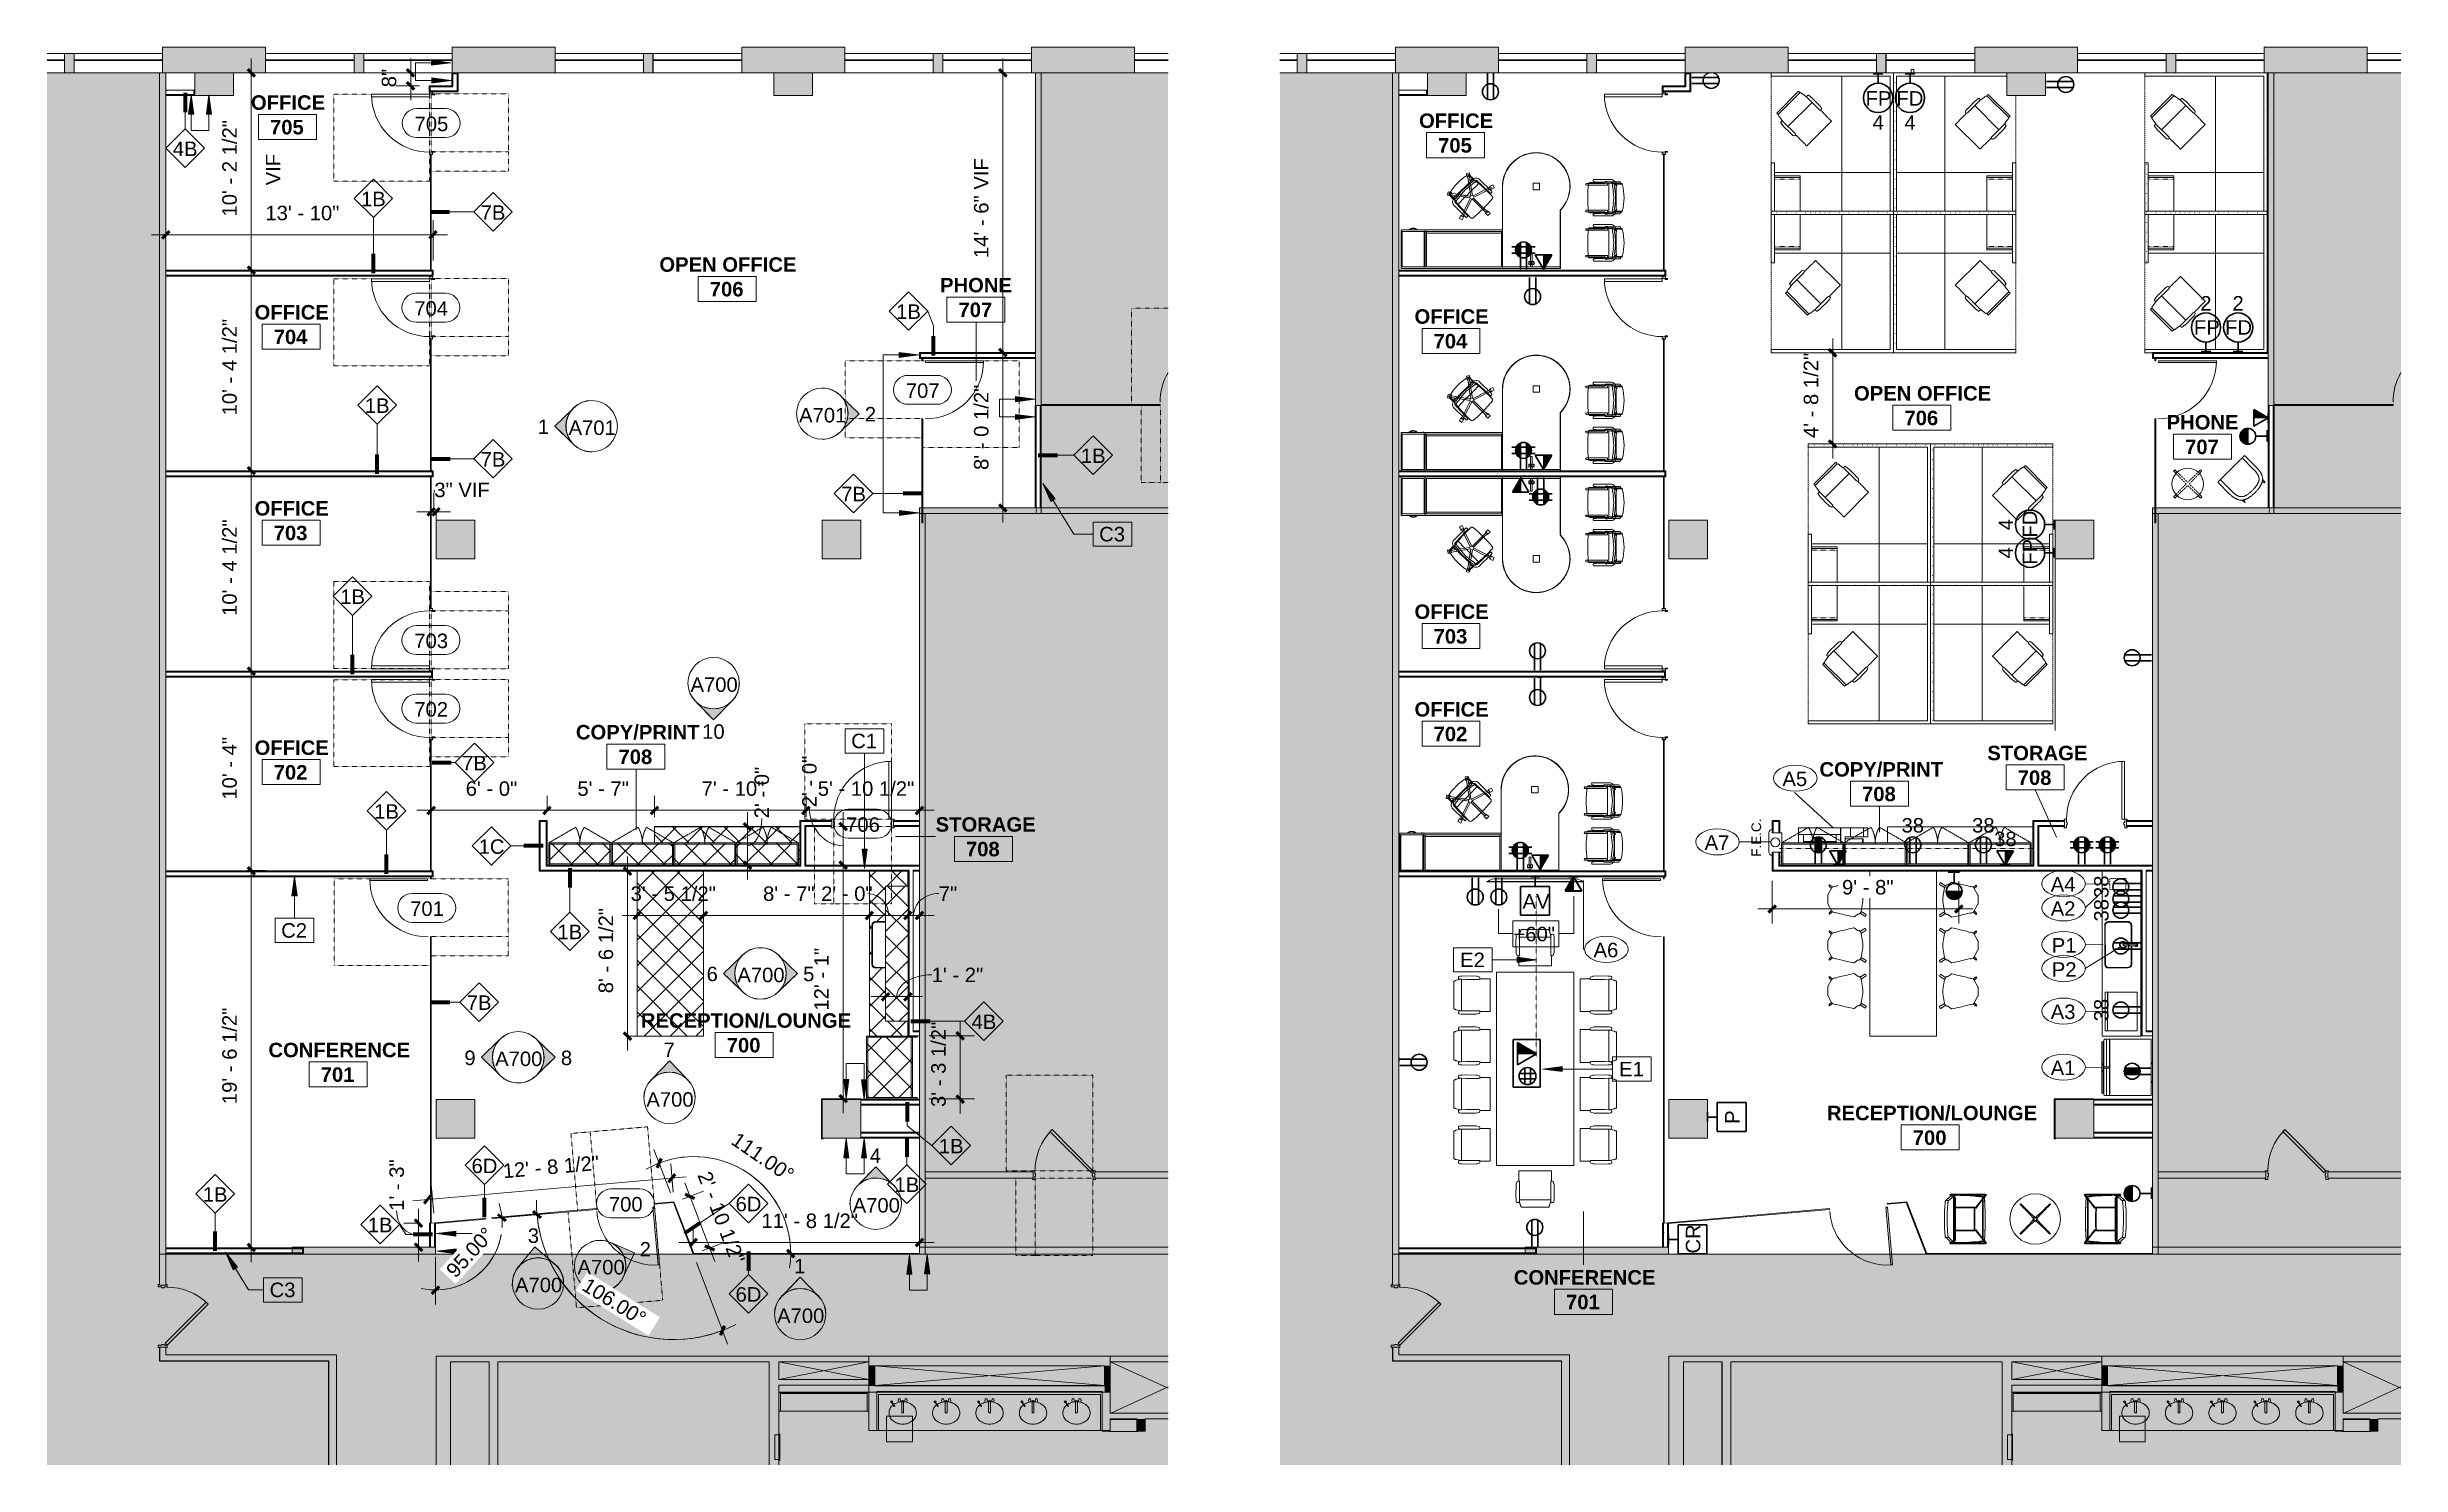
# Model space of a CAD drawing. Header units: inches. Extents: x 920 to 3122, y -545 to 2052.
# Drawn here: x 1659 to 3122, y 1170 to 2052 of the extents above.
import ezdxf

# ---------------------------------------------------------------- set-up
doc = ezdxf.new("R2010")
doc.units = ezdxf.units.IN
doc.header["$MEASUREMENT"] = 0
for name, pattern in [('Dash', [0.25, 0.125, -0.125]), ('Dash 1_16_', [0.125, 0.0625, -0.0625]), ('Dash 1_32_', [0.0625, 0.03125, -0.03125]), ('DASH 1_32__2_', [0.0625, 0.03125, -0.03125]), ('Dash 1_8_', [0.25, 0.125, -0.125]), ('Hidden', [0.28125, 0.1875, -0.09375]), ('MN - Dash 1_32_', [0.0625, 0.03125, -0.03125])]:
    doc.linetypes.add(name, pattern=pattern)
for name, color, linetype, lineweight in [('A-ANNO-DIMS', 211, 'Continuous', 9), ('A-ANNO-DIMS-96', 211, 'Continuous', 9), ('A-ANNO-KEYN', 231, 'Continuous', 9), ('A-ANNO-NOTE', 131, 'Continuous', 9), ('A-AREA-IDEN', 2, 'Continuous', 9), ('A-DETL', 90, 'Continuous', 9), ('A-DETL-GENF', 92, 'Continuous', 9), ('A-DOOR', 31, 'Continuous', 13), ('A-DOOR-IDEN', 31, 'Continuous', 9), ('A-GENM', 13, 'Dash 1_32_', 9), ('A-WALL', 113, 'Continuous', 13), ('A-WALL-IDEN', 211, 'Continuous', 9), ('A-WALL-PATT', 111, 'Continuous', 13), ('B-CL', 7, 'Continuous', 9), ('CORE', 7, 'Continuous', 9), ('CORRIDOR', 7, 'Continuous', 9), ('E-ELEC-FIXT', 91, 'Continuous', 9), ('G-ANNO-SYMB', 111, 'Continuous', 9), ('G-ANNO-TEXT', 231, 'Continuous', 9), ('I-FURN', 30, 'Continuous', 9), ('I-FURN-HDLN', 30, 'Dash', 9), ('I-FURN-PNLS', 30, 'Continuous', 9), ('I-WALL', 2, 'Continuous', 13), ('P-SANR-FIXT', 6, 'Continuous', 9), ('P-SANR-FIXT-IDEN', 2, 'Continuous', 9), ('Q-CASE', 31, 'Continuous', 9), ('Q-CASE-HDLN', 31, 'Dash', 9), ('Q-SPCQ', 91, 'Continuous', 9), ('Q-SPCQ-HDLN', 91, 'Dash', 9), ('Q-SPCQ-IDEN', 132, 'Continuous', 9), ('S-COLS', 52, 'Continuous', 13), ('Victor Bldg - 7th Floor_LINK_dwg', 8, 'Continuous', 9), ('WINDOWS', 7, 'Continuous', 9)]:
    doc.layers.add(name, color=color, linetype=linetype, lineweight=lineweight)
doc.styles.add('Arial', font='arial.ttf', dxfattribs={"height": 6})
doc.styles.add('Arial_1', font='arial.ttf', dxfattribs={"height": 9})
doc.styles.add('Swis721 Lt BT', font='swissl.ttf', dxfattribs={"height": 9})
doc.styles.add('Swis721 Lt BT_B', font='', dxfattribs={"height": 9})
doc.styles.get('Swis721 Lt BT_B').set_extended_font_data('Swis721 Lt BT', bold=True)
doc.dimstyles.new('OTJ_-_3_32__Linear_-1_8__precision', dxfattribs={"dimscale": 12, "dimtxt": 9.497835, "dimasz": 0.375, "dimexe": 0.75, "dimexo": 0.5, "dimgap": 0.5, "dimtad": 1, "dimdec": 3, "dimrnd": 0.125, "dimzin": 3, "dimdsep": 46, "dimlunit": 4, "dimtxsty": 'Swis721 Lt BT', "dimblk1": 'OBLIQUE', "dimblk2": 'OBLIQUE', "dimsah": 1, "dimcen": 0.09, "dimdle": 0.75, "dimazin": 0, "dimtfac": 1, "dimtdec": 4, "dimtix": 1, "dimtmove": 0, "dimatfit": 3, "dimfxl": 1, "dimtvp": 1, "dimtfill": 1, "dimfrac": 2, "dimtolj": 1, "dimtzin": 0, "dimarcsym": 2})
doc.dimstyles.new('OTJ_-_3_32__Linear__1_2__Tolerance', dxfattribs={"dimscale": 12, "dimtxt": 9.497835, "dimasz": 0.375, "dimexe": 0.75, "dimexo": 0.5, "dimgap": 0.5, "dimtad": 1, "dimdec": 1, "dimrnd": 0.5, "dimzin": 3, "dimdsep": 46, "dimlunit": 4, "dimtxsty": 'Swis721 Lt BT', "dimblk1": 'OBLIQUE', "dimblk2": 'OBLIQUE', "dimsah": 1, "dimcen": 0.09, "dimdle": 0.75, "dimazin": 0, "dimtfac": 1, "dimtdec": 4, "dimtix": 1, "dimtmove": 0, "dimatfit": 3, "dimfxl": 1, "dimtvp": 1, "dimfrac": 2, "dimtolj": 1, "dimtzin": 0, "dimarcsym": 2})
doc.dimstyles.new('OTJ_-_3_32__Linear__1_2__Tolerance_1', dxfattribs={"dimscale": 12, "dimtxt": 9.497835, "dimasz": 0.375, "dimexe": 0.75, "dimexo": 0.5, "dimgap": 0.5, "dimtad": 1, "dimdec": 1, "dimrnd": 0.5, "dimzin": 3, "dimdsep": 46, "dimlunit": 4, "dimtxsty": 'Swis721 Lt BT', "dimblk1": 'OBLIQUE', "dimblk2": 'OBLIQUE', "dimsah": 1, "dimcen": 0.09, "dimdle": 0.75, "dimazin": 0, "dimtfac": 1, "dimtdec": 4, "dimtix": 1, "dimtmove": 1, "dimatfit": 3, "dimfxl": 1, "dimtvp": 1, "dimfrac": 2, "dimtolj": 1, "dimtzin": 0, "dimarcsym": 2})
doc.dimstyles.new('OTJ_-_Angular_-_3_32_', dxfattribs={"dimscale": 12, "dimtxt": 9.497835, "dimasz": 0.375, "dimexe": 0.75, "dimexo": 0.5, "dimgap": 0.5, "dimtad": 1, "dimdec": 1, "dimrnd": 0.5, "dimzin": 3, "dimdsep": 46, "dimlunit": 4, "dimtxsty": 'Swis721 Lt BT', "dimblk1": 'OBLIQUE', "dimblk2": 'OBLIQUE', "dimsah": 1, "dimcen": 0.09, "dimdle": 0.75, "dimazin": 0, "dimtfac": 1, "dimtdec": 4, "dimtix": 1, "dimtmove": 0, "dimatfit": 3, "dimfxl": 1, "dimtvp": 1, "dimtfill": 1, "dimfrac": 2, "dimtolj": 1, "dimtzin": 0, "dimarcsym": 2})
pattern_1 = [(0, (1071.391, 0), (30.72, 7.68), [1.267, -21.773, 1.267, -21.773, -122.88]), (0, (1071.391, 0), (30.72, 7.68), [-46.08, 1.267, -44.813, 1.267, -21.773, -53.76]), (0, (1071.391, 0), (30.72, 7.68), [-115.2, 1.267, -14.093, 1.267, -37.133]), (120, (1082.911, 3.84), (-22.011075, 22.7643), [1.267, -21.773, 1.267, -21.773, -122.88]), (120, (1082.911, 3.84), (-22.011075, 22.7643), [-46.08, 1.267, -44.813, 1.267, -21.773, -53.76]), (120, (1082.911, 3.84), (-22.011075, 22.7643), [-115.2, 1.267, -14.093, 1.267, -37.133]), (240, (1086.751, 19.2), (-8.708925, -30.4443), [1.267, -21.773, 1.267, -21.773, -122.88]), (240, (1086.751, 19.2), (-8.708925, -30.4443), [-46.08, 1.267, -44.813, 1.267, -21.773, -53.76]), (240, (1086.751, 19.2), (-8.708925, -30.4443), [-115.2, 1.267, -14.093, 1.267, -37.133])]
pattern_2 = [(135, (1438.872, -1130.345), (-8.01223, -8.01223), []), (225, (1438.872, -1130.345), (8.01223, -8.01223), [])]
pattern_3 = [(225, (1020.207, 1540.763), (8.01223, -8.01223), []), (315, (1020.207, 1540.763), (8.01223, 8.01223), [])]
pattern_4 = [(225, (978.573, 1540.763), (8.01223, -8.01223), []), (315, (978.573, 1540.763), (8.01223, 8.01223), [])]
pattern_5 = [(225, (1017.361, 1540.763), (8.01223, -8.01223), []), (315, (1017.361, 1540.763), (8.01223, 8.01223), [])]
pattern_6 = [(225, (939.784, 1540.763), (8.01223, -8.01223), []), (315, (939.784, 1540.763), (8.01223, 8.01223), [])]
pattern_7 = [(225, (1056.15, 1540.763), (8.01223, -8.01223), []), (315, (1056.15, 1540.763), (8.01223, 8.01223), [])]
pattern_8 = [(0, (1837.652, 0), (30.72, 7.68), [1.267, -21.773, 1.267, -21.773, -122.88]), (0, (1837.652, 0), (30.72, 7.68), [-46.08, 1.267, -44.813, 1.267, -21.773, -53.76]), (0, (1837.652, 0), (30.72, 7.68), [-115.2, 1.267, -14.093, 1.267, -37.133]), (120, (1849.172, 3.84), (-22.011075, 22.7643), [1.267, -21.773, 1.267, -21.773, -122.88]), (120, (1849.172, 3.84), (-22.011075, 22.7643), [-46.08, 1.267, -44.813, 1.267, -21.773, -53.76]), (120, (1849.172, 3.84), (-22.011075, 22.7643), [-115.2, 1.267, -14.093, 1.267, -37.133]), (240, (1853.012, 19.2), (-8.708925, -30.4443), [1.267, -21.773, 1.267, -21.773, -122.88]), (240, (1853.012, 19.2), (-8.708925, -30.4443), [-46.08, 1.267, -44.813, 1.267, -21.773, -53.76]), (240, (1853.012, 19.2), (-8.708925, -30.4443), [-115.2, 1.267, -14.093, 1.267, -37.133])]

msp = doc.modelspace()

# ---------------------------------------------------------------- texts
at = {"layer": 'A-ANNO-KEYN', "char_height": 9, "attachment_point": 1, "style": 'Arial_1'}
for s, insert, width in [('C3', (2312.5, 1753.3163), 19.695), ('C1', (2158.4058, 1624.8081), 19.695), ('C2', (1804.1166, 1507.0525), 19.695), ('E2', (2536.8531, 1488.7628), 18.786), ('E1', (2635.6795, 1420.8724), 18.786), ('C3', (1796.9227, 1283.6737), 19.695)]:
    msp.add_mtext(s, dxfattribs=dict(at, insert=insert, width=width))
at = {"layer": 'A-ANNO-NOTE', "char_height": 9, "attachment_point": 1, "style": 'Swis721 Lt BT'}
for s, insert, width in [('FP', (2788.8348, 2024.1066), 18.18), ('FD', (2808.0497, 2024.1066), 19.695), ('4', (2793.1609, 2009.1222), 8.181), ('4', (2812.9994, 2009.1222), 8.181), ('2', (2996.8795, 1896.7721), 8.181), ('2', (3016.8795, 1896.7721), 8.181), ('FP', (2992.9284, 1881.7877), 18.18), ('FD', (3012.3048, 1881.7877), 19.695), ('38', (2811.2163, 1572.3825), 16.362), ('38', (2855.0568, 1572.3825), 16.362), ('38', (2868.7383, 1563.9188), 16.362), ('AV', (2575.6559, 1525.0951), 18.18)]:
    msp.add_mtext(s, dxfattribs=dict(at, insert=insert, width=width))
at = {"layer": 'A-ANNO-NOTE', "attachment_point": 1, "rotation": 90}
for s, insert, char_height, width, style in [('4', (2871.5048, 1751.2276), 9, 8.181, 'Swis721 Lt BT'), ('FD', (2886.4892, 1746.6529), 9, 19.695, 'Swis721 Lt BT'), ('FP', (2886.4892, 1729.7765), 9, 18.18, 'Swis721 Lt BT'), ('4', (2871.5048, 1733.7276), 9, 8.181, 'Swis721 Lt BT'), ('F.E.C.', (2717.9097, 1548.2988), 6, 29.997, 'Arial'), ('38', (2930.8617, 1522.6894), 9, 16.362, 'Swis721 Lt BT'), ('38', (2930.8617, 1508.0657), 9, 16.362, 'Swis721 Lt BT'), ('38', (2930.8617, 1446.0657), 9, 16.362, 'Swis721 Lt BT'), ('P', (2701.4943, 1382.3487), 9, 9.393, 'Swis721 Lt BT'), ('CR', (2677.1193, 1301.7377), 9, 20.604, 'Swis721 Lt BT')]:
    msp.add_mtext(s, dxfattribs=dict(at, insert=insert, char_height=char_height, width=width, style=style))
at = {"layer": 'A-AREA-IDEN', "char_height": 9, "attachment_point": 1, "style": 'Swis721 Lt BT_B'}
for s, insert, width in [('OFFICE', (1785.3087, 2021.5407), 54.843), ('705', (1797.155, 2006.2221), 25.452), ('OFFICE', (2511.3107, 2010.2262), 54.843), ('705', (2523.1569, 1994.9076), 25.452), ('OPEN OFFICE', (2039.1526, 1920.8761), 102.111), ('706', (2070.5012, 1905.5575), 25.452), ('PHONE', (2213.5985, 1908.0664), 53.934), ('OFFICE', (1787.6011, 1891.2067), 54.843), ('707', (2225.0668, 1892.7478), 25.452), ('OFFICE', (2508.4965, 1888.5703), 54.843), ('704', (1799.4473, 1875.8881), 25.452), ('704', (2520.3427, 1873.2517), 25.452), ('OPEN OFFICE', (2781.6581, 1840.8522), 102.111), ('706', (2813.0067, 1825.5336), 25.452), ('PHONE', (2975.9587, 1822.8544), 53.934), ('707', (2987.427, 1807.5358), 25.452), ('OFFICE', (1787.6011, 1769.3726), 54.843), ('703', (1799.4473, 1754.0541), 25.452), ('OFFICE', (2508.4965, 1705.12), 54.843), ('703', (2520.3427, 1689.8014), 25.452), ('OFFICE', (2508.4965, 1644.4416), 54.843), ('COPY/PRINT', (1987.2857, 1630.2592), 90.294), ('702', (2520.3427, 1629.123), 25.452), ('OFFICE', (1787.6011, 1620.6218), 54.843), ('708', (2013.7587, 1614.9406), 25.452), ('STORAGE', (2864.5253, 1617.299), 71.811), ('702', (1799.4473, 1605.3032), 25.452), ('COPY/PRINT', (2760.1647, 1607.1474), 90.294), ('708', (2883.3826, 1601.9805), 25.452), ('708', (2786.6377, 1591.8288), 25.452), ('STORAGE', (2210.8603, 1572.9273), 71.811), ('708', (2229.7175, 1557.6087), 25.452), ('RECEPTION/LOUNGE', (2027.6816, 1451.0711), 155.439), ('700', (2081.0271, 1435.7525), 25.452), ('CONFERENCE', (1796.1916, 1432.7581), 104.838), ('701', (1828.6551, 1417.4395), 25.452), ('RECEPTION/LOUNGE', (2764.8213, 1393.5844), 155.439), ('700', (2818.1667, 1378.2659), 25.452), ('CONFERENCE', (2570.2098, 1291.4363), 104.838), ('701', (2602.6734, 1276.1177), 25.452)]:
    msp.add_mtext(s, dxfattribs=dict(at, insert=insert, width=width))
at = {"layer": 'A-DOOR-IDEN', "char_height": 9, "width": 24.543, "attachment_point": 1, "style": 'Swis721 Lt BT'}
for s, insert in [('705', (1887.0244, 2008.2719)), ('704', (1886.838, 1893.5844)), ('707', (2192.338, 1842.5219)), ('703', (1886.838, 1686.98)), ('702', (1886.838, 1644.4594)), ('706', (2155.2279, 1572.8443)), ('701', (1884.2613, 1520.5844)), ('700', (2007.7752, 1336.8981))]:
    msp.add_mtext(s, dxfattribs=dict(at, insert=insert))
at = {"layer": 'A-WALL-IDEN', "char_height": 9, "attachment_point": 1, "style": 'Swis721 Lt BT'}
for s, insert, width in [('4B', (1736.7543, 1992.7785), 18.18), ('1B', (1853.7231, 1961.6242), 18.18), ('7B', (1928.1074, 1953.1594), 18.18), ('1B', (2186.3557, 1891.611), 18.18), ('1B', (1856.113, 1833.1936), 18.18), ('7B', (1928.1074, 1799.8443), 18.18), ('1B', (2301.1222, 1801.987), 18.18), ('7B', (2152.1591, 1778.2207), 18.18), ('1B', (1840.8199, 1714.4499), 18.18), ('7B', (1916.541, 1611.0413), 18.18), ('1B', (1861.9005, 1580.9603), 18.18), ('1C', (1926.8354, 1559.1578), 18.786), ('1B', (1975.8443, 1506.1093), 18.18), ('7B', (1919.4772, 1462.1828), 18.18), ('4B', (2233.1959, 1450.2744), 18.18), ('6D', (1922.4355, 1360.7226), 19.089), ('1B', (2212.8537, 1373.0154), 18.18), ('1B', (2185.3322, 1349.0154), 18.18), ('1B', (1755.3668, 1342.9742), 18.18), ('6D', (2086.5223, 1337.0011), 19.089), ('1B', (1857.9005, 1323.9742), 18.18), ('6D', (2086.5223, 1280.8671), 19.089)]:
    msp.add_mtext(s, dxfattribs=dict(at, insert=insert, width=width))
at = {"layer": 'G-ANNO-SYMB', "char_height": 9, "attachment_point": 1}
for s, insert, width, style in [('1', (1963.6035, 1820.0502), 8.181, 'Swis721 Lt BT'), ('A701', (1982.7332, 1819.4505), 35.754, 'Arial_1'), ('A701', (2126.006, 1827.2396), 35.754, 'Arial_1'), ('2', (2166.8789, 1827.8393), 8.181, 'Swis721 Lt BT'), ('A700', (2058.5092, 1659.8215), 35.754, 'Arial_1'), ('10', (2065.7661, 1630.6519), 16.362, 'Swis721 Lt BT'), ('6', (2068.5051, 1479.9871), 8.181, 'Swis721 Lt BT'), ('A700', (2087.6348, 1479.3874), 35.754, 'Arial_1'), ('5', (2128.5076, 1479.9871), 8.181, 'Swis721 Lt BT'), ('9', (1917.958, 1427.8669), 8.181, 'Swis721 Lt BT'), ('A700', (1937.0876, 1427.2672), 35.754, 'Arial_1'), ('8', (1977.9605, 1427.8669), 8.181, 'Swis721 Lt BT'), ('7', (2041.7196, 1432.8622), 8.181, 'Swis721 Lt BT'), ('A700', (2031.08, 1402.0293), 35.754, 'Arial_1'), ('4', (2169.9386, 1367.0819), 8.181, 'Swis721 Lt BT'), ('A700', (2159.299, 1336.2489), 35.754, 'Arial_1'), ('3', (1957.3775, 1317.3613), 8.181, 'Swis721 Lt BT'), ('2', (2026.9182, 1308.9183), 8.181, 'Swis721 Lt BT'), ('A700', (1988.2632, 1297.796), 35.754, 'Arial_1'), ('1', (2122.9608, 1298.4509), 8.181, 'Swis721 Lt BT'), ('A700', (1949.4331, 1286.7104), 35.754, 'Arial_1'), ('A700', (2112.3213, 1267.6179), 35.754, 'Arial_1')]:
    msp.add_mtext(s, dxfattribs=dict(at, insert=insert, width=width, style=style))
at = {"layer": 'G-ANNO-TEXT', "color": 7, "insert": (2570.0013, 1504.7997), "char_height": 9, "width": 33.33, "attachment_point": 1, "style": 'Swis721 Lt BT'}
msp.add_mtext('+60"', dxfattribs=at)
at = {"layer": 'P-SANR-FIXT-IDEN', "char_height": 9, "width": 17.574, "attachment_point": 1, "style": 'Swis721 Lt BT'}
for s, insert in [('P1', (2904.5773, 1497.7696)), ('P2', (2904.5773, 1482.7785))]:
    msp.add_mtext(s, dxfattribs=dict(at, insert=insert))
at = {"layer": 'Q-SPCQ-IDEN', "char_height": 9, "width": 18.786, "attachment_point": 1, "style": 'Arial_1'}
for s, insert in [('A5', (2737.1636, 1601.2373)), ('A7', (2688.8155, 1561.6278)), ('A4', (2903.9168, 1535.6653)), ('A2', (2903.9168, 1520.6326)), ('A6', (2619.7767, 1494.875)), ('A3', (2903.9168, 1456.4777)), ('A1', (2903.9168, 1421.6527))]:
    msp.add_mtext(s, dxfattribs=dict(at, insert=insert))

# ---------------------------------------------------------------- blocks, each defined once
blk = doc.blocks.new('Concrete-Rectangular-Column - 24_ x 24_-6972613-Level 07 CONSTRUCTION')
at = {"layer": 'S-COLS', "lineweight": 9}
blk.add_hatch(color=7, dxfattribs=at).paths.add_polyline_path([(12, -12), (12, 2), (-12, 2), (-12, -12)], flags=0)
at = {"layer": 'S-COLS', "color": 8, "lineweight": 20}
for p, q in [((-12, 2), (-12, -12)), ((12, -12), (12, 2)), ((-12, -12), (12, -12))]:
    blk.add_line(p, q, dxfattribs=at)
blk = doc.blocks.new('Concrete-Rectangular-Column - 24_ x 24_-V1-Level 07 CONSTRUCTION')
at = {"layer": 'S-COLS', "lineweight": 9}
blk.add_hatch(color=7, dxfattribs=at).paths.add_polyline_path([(12, -12), (12, 12), (-12, 12), (-12, -12), (7.5, -12)], flags=0)
at = {"layer": 'S-COLS', "color": 8, "lineweight": 20}
for p, q in [((12, 12), (-12, 12)), ((-12, 12), (-12, -12)), ((12, -12), (12, 12)), ((-12, -12), (12, -12))]:
    blk.add_line(p, q, dxfattribs=at)
blk = doc.blocks.new('Door - Single - Solid Door-6976403-Level 07 CONSTRUCTION')
at = {"layer": 'A-DOOR'}
h = blk.add_hatch(color=250, dxfattribs=at)
h.paths.add_polyline_path([(-15.6, 2.7), (-15.6, 1.9), (-15.3, 1.9), (-15.3, -2.1), (-15.6, -2.1), (-15.6, -2.8), (-14.1, -2.8), (-14.1, -1), (-13.6, -1), (-13.6, 0.5), (-14.1, 0.5), (-14.1, 2.7), (-15.3, 2.7)], flags=0)
h.paths.add_polyline_path([(21.6, 0.5), (21.6, -1), (22.1, -1), (22.1, -2.8), (23.6, -2.8), (23.6, -2.1), (23.2, -2.1), (23.2, 1.9), (23.6, 1.9), (23.6, 2.7), (22.1, 2.7), (22.1, 0.5)], flags=0)
at = {"layer": 'A-DOOR', "color": 8, "lineweight": 20}
for p, q in [((-15.6, 2.7), (-14.1, 2.7)), ((-15.6, 1.9), (-15.6, 2.7)), ((-14.1, 2.7), (-14.1, 0.5)), ((-14.1, 0.5), (-13.6, 0.5)), ((-13.6, 0.5), (-13.6, -1)), ((21.6, 0.5), (22.1, 0.5)), ((21.6, -1), (21.6, 0.5)), ((22.1, 2.7), (23.6, 2.7)), ((22.1, 0.5), (22.1, 2.7)), ((23.6, 2.7), (23.6, 1.9)), ((-15.6, -2.8), (-15.6, -2.1)), ((-14.1, -2.8), (-15.6, -2.8)), ((-14.1, -1), (-14.1, -2.8)), ((-13.6, -1), (-14.1, -1)), ((-12.8, -1.6), (-14, -2.8)), ((-14, -2.8), (11.4, -28.3)), ((12.7, -27.1), (-12.8, -1.6)), ((22.1, -1), (21.6, -1)), ((22.1, -2.8), (22.1, -1)), ((23.6, -2.8), (22.1, -2.8)), ((23.6, -2.1), (23.6, -2.8)), ((11.4, -28.3), (12.7, -27.1))]:
    blk.add_line(p, q, dxfattribs=at)
at = {"layer": 'A-DOOR', "lineweight": 9}
blk.add_arc((-14, -2.8), 36, 315, 0.5, dxfattribs=at)
blk = doc.blocks.new('Victor Bldg - 7th Floor_LINK_dwg_AH13F-7884599-Level 07 CONSTRUCTION')
at = {"layer": 'CORE'}
for p, q in [((1118.4, 1209.9), (1118.4, 1203.2)), ((1119.3, 1210.3), (1118.7, 1210.3)), ((1118.7, 1202.7), (1119.3, 1202.7)), ((1119.6, 1203.2), (1119.6, 1209.9))]:
    blk.add_line(p, q, dxfattribs=at)
for centre in [(1116.9, 1210.5), (1121.1, 1210.5)]:
    blk.add_ellipse(centre, major_axis=(0, 1.17), ratio=0.666667, dxfattribs=at)
for centre, start_param, end_param in [((1118.7, 1209.9), 0, 1.570796), ((1118.7, 1203.2), 1.570796, 3.141593), ((1119.3, 1209.9), 4.712389, 6.283185), ((1119.3, 1203.2), 3.141593, 4.712389)]:
    blk.add_ellipse(centre, major_axis=(0, 0.45), ratio=0.666667, start_param=start_param, end_param=end_param, dxfattribs=at)
blk = doc.blocks.new('Victor Bldg - 7th Floor_LINK_dwg_AH13F-7884600-Level 07 CONSTRUCTION')
at = {"layer": 'CORE'}
for p, q in [((1145.4, 1209.9), (1145.4, 1203.2)), ((1146.3, 1210.3), (1145.7, 1210.3)), ((1145.7, 1202.7), (1146.3, 1202.7)), ((1146.6, 1203.2), (1146.6, 1209.9))]:
    blk.add_line(p, q, dxfattribs=at)
for centre in [(1143.9, 1210.5), (1148.1, 1210.5)]:
    blk.add_ellipse(centre, major_axis=(0, 1.17), ratio=0.666667, dxfattribs=at)
for centre, start_param, end_param in [((1145.7, 1209.9), 0, 1.570796), ((1145.7, 1203.2), 1.570796, 3.141593), ((1146.3, 1209.9), 4.712389, 6.283185), ((1146.3, 1203.2), 3.141593, 4.712389)]:
    blk.add_ellipse(centre, major_axis=(0, 0.45), ratio=0.666667, start_param=start_param, end_param=end_param, dxfattribs=at)
blk = doc.blocks.new('Victor Bldg - 7th Floor_LINK_dwg_AH13F-7884601-Level 07 CONSTRUCTION')
at = {"layer": 'CORE'}
for p, q in [((1172.4, 1209.9), (1172.4, 1203.2)), ((1173.3, 1210.3), (1172.7, 1210.3)), ((1172.7, 1202.7), (1173.3, 1202.7)), ((1173.6, 1203.2), (1173.6, 1209.9))]:
    blk.add_line(p, q, dxfattribs=at)
for centre in [(1170.9, 1210.5), (1175.1, 1210.5)]:
    blk.add_ellipse(centre, major_axis=(0, 1.17), ratio=0.666667, dxfattribs=at)
for centre, start_param, end_param in [((1172.7, 1209.9), 0, 1.570796), ((1172.7, 1203.2), 1.570796, 3.141593), ((1173.3, 1209.9), 4.712389, 6.283185), ((1173.3, 1203.2), 3.141593, 4.712389)]:
    blk.add_ellipse(centre, major_axis=(0, 0.45), ratio=0.666667, start_param=start_param, end_param=end_param, dxfattribs=at)
blk = doc.blocks.new('Victor Bldg - 7th Floor_LINK_dwg_AH13F-7884602-Level 07 CONSTRUCTION')
at = {"layer": 'CORE'}
for p, q in [((1226.4, 1209.9), (1226.4, 1203.2)), ((1227.3, 1210.3), (1226.7, 1210.3)), ((1226.7, 1202.7), (1227.3, 1202.7)), ((1227.6, 1203.2), (1227.6, 1209.9))]:
    blk.add_line(p, q, dxfattribs=at)
for centre in [(1224.9, 1210.5), (1229.1, 1210.5)]:
    blk.add_ellipse(centre, major_axis=(0, 1.17), ratio=0.666667, dxfattribs=at)
for centre, start_param, end_param in [((1226.7, 1209.9), 0, 1.570796), ((1226.7, 1203.2), 1.570796, 3.141593), ((1227.3, 1209.9), 4.712389, 6.283185), ((1227.3, 1203.2), 3.141593, 4.712389)]:
    blk.add_ellipse(centre, major_axis=(0, 0.45), ratio=0.666667, start_param=start_param, end_param=end_param, dxfattribs=at)
blk = doc.blocks.new('Victor Bldg - 7th Floor_LINK_dwg_AH13F-7884603-Level 07 CONSTRUCTION')
at = {"layer": 'CORE'}
for p, q in [((1199.4, 1209.9), (1199.4, 1203.2)), ((1200.3, 1210.3), (1199.7, 1210.3)), ((1199.7, 1202.7), (1200.3, 1202.7)), ((1200.6, 1203.2), (1200.6, 1209.9))]:
    blk.add_line(p, q, dxfattribs=at)
for centre in [(1197.9, 1210.5), (1202.1, 1210.5)]:
    blk.add_ellipse(centre, major_axis=(0, 1.17), ratio=0.666667, dxfattribs=at)
for centre, start_param, end_param in [((1199.7, 1209.9), 0, 1.570796), ((1199.7, 1203.2), 1.570796, 3.141593), ((1200.3, 1209.9), 4.712389, 6.283185), ((1200.3, 1203.2), 3.141593, 4.712389)]:
    blk.add_ellipse(centre, major_axis=(0, 0.45), ratio=0.666667, start_param=start_param, end_param=end_param, dxfattribs=at)
blk = doc.blocks.new('Victor Bldg - 7th Floor_LINK_dwg-6972240-Level 07 CONSTRUCTION')
at = {"layer": 'B-CL'}
blk.add_line((1063, 2021.5), (1039, 2021.5), dxfattribs=at)
at = {"layer": 'B-CL', "flags": 128}
blk.add_lwpolyline([(703, 2035.5), (703, 2021.5), (679, 2021.5), (679, 2035.5)], dxfattribs=at)
for points in [[(829, 1757.5), (853, 1757.5), (853, 1733.5), (829, 1733.5)], [(1069, 1757.5), (1093, 1757.5), (1093, 1733.5), (1069, 1733.5)], [(829, 1397.5), (853, 1397.5), (853, 1373.5), (829, 1373.5)], [(1069, 1397.5), (1093, 1397.5), (1093, 1373.5), (1069, 1373.5)]]:
    blk.add_lwpolyline(points, close=True, dxfattribs=at)
at = {"layer": 'CORE'}
for p, q in [((1039, 2021.5), (1039, 2035.5)), ((1063, 2035.5), (1063, 2021.5)), ((1244.4, 1219.7), (1244.4, 1232)), ((1283.9, 1218.9), (1248, 1202.4)), ((1098, 1203.7), (1042, 1203.7)), ((1111.9, 1209.5), (1113.8, 1206.8)), ((1112.2, 1209.6), (1114, 1207)), ((1138.9, 1209.5), (1140.8, 1206.8)), ((1139.2, 1209.6), (1141, 1207)), ((1165.9, 1209.5), (1167.8, 1206.8)), ((1166.2, 1209.6), (1168, 1207)), ((1192.9, 1209.5), (1194.8, 1206.8)), ((1193.2, 1209.6), (1195, 1207)), ((1219.9, 1209.5), (1221.8, 1206.8)), ((1220.2, 1209.6), (1222, 1207))]:
    blk.add_line(p, q, dxfattribs=at)
at = {"layer": 'CORE', "flags": 128}
for points in [[(1283.9, 1238), (1248, 1238), (1098, 1238), (829, 1238), (829, 1170.4)], [(862, 1170.4), (862, 1234.5), (838, 1234.5), (838, 1170.4)], [(867.4, 1170.4), (867.4, 1234.5), (1036, 1234.5), (1036, 1170.4)], [(1042, 1234.5), (1042, 1223.5), (1098, 1223.5), (1042, 1234.5), (1098, 1234.5), (1042, 1223.5)], [(1248, 1238), (1248, 1215.7), (1098, 1215.7), (1098, 1238)], [(1101.6, 1219.7), (1244.4, 1219.7), (1101.6, 1232), (1244.4, 1232), (1101.6, 1219.7), (1101.6, 1232)], [(1283.9, 1218.1), (1248, 1234.5), (1283.9, 1234.5)], [(1098, 1220), (1042, 1220), (1042, 1170.4)], [(1103, 1191.7), (1103, 1215.7), (1103, 1191.7), (1098, 1191.7), (1098, 1215.7), (1042, 1215.7)], [(1097, 1203.7), (1097, 1214.7), (1043, 1214.7), (1043, 1203.7)], [(1243, 1191.7), (1103, 1191.7), (1098, 1191.7), (1098, 1215.7)], [(1243, 1215.7), (1243, 1191.7), (1248, 1191.7), (1248, 1199), (1264.6, 1199), (1264.6, 1191.7), (1269.6, 1191.7)], [(1248, 1215.7), (1248, 1202.5), (1283.9, 1202.5)], [(1104, 1191.7), (1104, 1214.2), (1242, 1214.2), (1242, 1191.7)], [(1042, 1189.7), (1042.6, 1189.7), (1042.6, 1173.1), (1042, 1173.1)], [(1247.3, 1191.7), (1247.3, 1191.2), (1265.3, 1191.2), (1265.3, 1191.7)], [(1248, 1191.7), (1248, 1198.7), (1264.6, 1198.7), (1264.6, 1191.7)], [(1283.9, 1199), (1269.6, 1199), (1269.6, 1191.7)]]:
    blk.add_lwpolyline(points, dxfattribs=at)
for points in [[(1109, 1184.7), (1125, 1184.7), (1125, 1200.7), (1109, 1200.7)], [(1039.5, 1189), (1042, 1189), (1042, 1173.8), (1039.5, 1173.8)]]:
    blk.add_lwpolyline(points, close=True, dxfattribs=at)
at = {"layer": 'CORE'}
for centre in [(1112.1, 1209.6), (1139.1, 1209.6), (1166.1, 1209.6), (1193.1, 1209.6), (1220.1, 1209.6)]:
    blk.add_circle(centre, 0.667, dxfattribs=at)
for centre, radius, start, end in [((1116.3, 1202.7), 5.8, 153.2988, 180), ((1116.3, 1202.7), 5.8, 180, 206.7012), ((1117.6, 1202.1), 7.26, 129.4725, 153.2988), ((1117.6, 1203.4), 7.26, 206.7012, 230.5275), ((1112.1, 1209.6), 0.167, 11.6829, 236.8423), ((1118.5, 1201), 8.59, 108.8354, 129.4725), ((1113.9, 1206.9), 0.167, 192.1914, 57.3508), ((1119, 1199.4), 10.3, 90, 108.8354), ((1119, 1199.4), 10.3, 71.1646, 90), ((1119.5, 1201), 8.59, 50.5275, 71.1646), ((1120.4, 1202.1), 7.26, 26.7012, 50.5275), ((1120.4, 1203.4), 7.26, 309.4725, 333.2988), ((1121.7, 1202.7), 5.8, 0, 26.7012), ((1121.7, 1202.7), 5.8, 333.2988, 0), ((1143.3, 1202.7), 5.8, 153.2988, 180), ((1143.3, 1202.7), 5.8, 180, 206.7012), ((1144.6, 1202.1), 7.26, 129.4725, 153.2988), ((1144.6, 1203.4), 7.26, 206.7012, 230.5275), ((1139.1, 1209.6), 0.167, 11.6829, 236.8423), ((1145.5, 1201), 8.59, 108.8354, 129.4725), ((1140.9, 1206.9), 0.167, 192.1914, 57.3508), ((1146, 1199.4), 10.3, 90, 108.8354), ((1146, 1199.4), 10.3, 71.1646, 90), ((1146.5, 1201), 8.59, 50.5275, 71.1646), ((1147.4, 1202.1), 7.26, 26.7012, 50.5275), ((1147.4, 1203.4), 7.26, 309.4725, 333.2988), ((1148.7, 1202.7), 5.8, 0, 26.7012), ((1148.7, 1202.7), 5.8, 333.2988, 0), ((1170.3, 1202.7), 5.8, 153.2988, 180), ((1170.3, 1202.7), 5.8, 180, 206.7012), ((1171.6, 1202.1), 7.26, 129.4725, 153.2988), ((1171.6, 1203.4), 7.26, 206.7012, 230.5275), ((1166.1, 1209.6), 0.167, 11.6829, 236.8423), ((1172.5, 1201), 8.59, 108.8354, 129.4725), ((1167.9, 1206.9), 0.167, 192.1914, 57.3508), ((1173, 1199.4), 10.3, 90, 108.8354), ((1173, 1199.4), 10.3, 71.1646, 90), ((1173.5, 1201), 8.59, 50.5275, 71.1646), ((1174.4, 1202.1), 7.26, 26.7012, 50.5275), ((1174.4, 1203.4), 7.26, 309.4725, 333.2988), ((1175.7, 1202.7), 5.8, 0, 26.7012), ((1175.7, 1202.7), 5.8, 333.2988, 0), ((1197.3, 1202.7), 5.8, 153.2988, 180), ((1197.3, 1202.7), 5.8, 180, 206.7012), ((1198.6, 1202.1), 7.26, 129.4725, 153.2988), ((1198.6, 1203.4), 7.26, 206.7012, 230.5275), ((1193.1, 1209.6), 0.167, 11.6829, 236.8423), ((1199.5, 1201), 8.59, 108.8354, 129.4725), ((1194.9, 1206.9), 0.167, 192.1914, 57.3508), ((1200, 1199.4), 10.3, 90, 108.8354), ((1200, 1199.4), 10.3, 71.1646, 90), ((1200.5, 1201), 8.59, 50.5275, 71.1646), ((1201.4, 1202.1), 7.26, 26.7012, 50.5275), ((1201.4, 1203.4), 7.26, 309.4725, 333.2988), ((1202.7, 1202.7), 5.8, 0, 26.7012), ((1202.7, 1202.7), 5.8, 333.2988, 0), ((1224.3, 1202.7), 5.8, 153.2988, 180), ((1224.3, 1202.7), 5.8, 180, 206.7012), ((1225.6, 1202.1), 7.26, 129.4725, 153.2988), ((1225.6, 1203.4), 7.26, 206.7012, 230.5275), ((1220.1, 1209.6), 0.167, 11.6829, 236.8423), ((1226.5, 1201), 8.59, 108.8354, 129.4725), ((1221.9, 1206.9), 0.167, 192.1914, 57.3508), ((1227, 1199.4), 10.3, 90, 108.8354), ((1227, 1199.4), 10.3, 71.1646, 90), ((1227.5, 1201), 8.59, 50.5275, 71.1646), ((1228.4, 1202.1), 7.26, 26.7012, 50.5275), ((1228.4, 1203.4), 7.26, 309.4725, 333.2988), ((1229.7, 1202.7), 5.8, 0, 26.7012), ((1229.7, 1202.7), 5.8, 333.2988, 0), ((1118.5, 1204.4), 8.59, 230.5275, 251.1646), ((1119, 1206), 10.3, 251.1646, 270), ((1119, 1206), 10.3, 270, 288.8354), ((1119.5, 1204.4), 8.59, 288.8354, 309.4725), ((1145.5, 1204.4), 8.59, 230.5275, 251.1646), ((1146, 1206), 10.3, 251.1646, 270), ((1146, 1206), 10.3, 270, 288.8354), ((1146.5, 1204.4), 8.59, 288.8354, 309.4725), ((1172.5, 1204.4), 8.59, 230.5275, 251.1646), ((1173, 1206), 10.3, 251.1646, 270), ((1173, 1206), 10.3, 270, 288.8354), ((1173.5, 1204.4), 8.59, 288.8354, 309.4725), ((1199.5, 1204.4), 8.59, 230.5275, 251.1646), ((1200, 1206), 10.3, 251.1646, 270), ((1200, 1206), 10.3, 270, 288.8354), ((1200.5, 1204.4), 8.59, 288.8354, 309.4725), ((1226.5, 1204.4), 8.59, 230.5275, 251.1646), ((1227, 1206), 10.3, 251.1646, 270), ((1227, 1206), 10.3, 270, 288.8354), ((1227.5, 1204.4), 8.59, 288.8354, 309.4725)]:
    blk.add_arc(centre, radius, start, end, dxfattribs=at)
at = {"layer": 'CORRIDOR'}
blk.add_line((661.1, 1238.8), (661.1, 1243.3), dxfattribs=at)
at = {"layer": 'CORRIDOR', "flags": 128}
for points in [[(657.3, 1243.3), (657.3, 1235), (762.3, 1235), (762.3, 1170.4)], [(767.1, 1170.4), (767.1, 1238.8), (661.1, 1238.8)]]:
    blk.add_lwpolyline(points, dxfattribs=at)
at = {"layer": 'WINDOWS'}
for p, q in [((598, 2047.5), (587.2, 2047.5)), ((598, 2043.5), (587.2, 2043.5)), ((598, 2043.2), (587.2, 2043.2)), ((598, 2035.5), (587.2, 2035.5)), ((659, 2047.5), (604, 2047.5)), ((659, 2043.5), (604, 2043.5)), ((659, 2043.2), (604, 2043.2)), ((659, 2035.5), (604, 2035.5)), ((778, 2047.5), (723, 2047.5)), ((778, 2043.5), (723, 2043.5)), ((778, 2043.2), (723, 2043.2)), ((778, 2035.5), (723, 2035.5)), ((839, 2047.5), (784, 2047.5)), ((839, 2043.5), (784, 2043.5)), ((839, 2043.2), (784, 2043.2)), ((839, 2035.5), (784, 2035.5)), ((958, 2047.5), (903, 2047.5)), ((958, 2043.5), (903, 2043.5)), ((958, 2043.2), (903, 2043.2)), ((958, 2035.5), (903, 2035.5)), ((1019, 2047.5), (963.8, 2047.5)), ((1019, 2035.5), (963.8, 2035.5)), ((1019, 2043.5), (964, 2043.5)), ((1019, 2043.2), (964, 2043.2)), ((1138, 2047.5), (1083, 2047.5)), ((1138, 2043.5), (1083, 2043.5)), ((1138, 2043.2), (1083, 2043.2)), ((1138, 2035.5), (1083, 2035.5)), ((1199, 2047.5), (1144, 2047.5)), ((1199, 2043.5), (1144, 2043.5)), ((1199, 2043.2), (1144, 2043.2)), ((1199, 2035.5), (1144, 2035.5)), ((1283.9, 2047.5), (1263, 2047.5)), ((1283.9, 2043.5), (1263, 2043.5)), ((1283.9, 2043.2), (1263, 2043.2)), ((1283.9, 2035.5), (1263, 2035.5))]:
    blk.add_line(p, q, dxfattribs=at)
at = {"layer": 'WINDOWS', "flags": 128}
blk.add_lwpolyline([(963.8, 2047.5), (964, 2047.5), (964, 2035.5), (963.8, 2035.5)], dxfattribs=at)
for name in ['Victor Bldg - 7th Floor_LINK_dwg_AH13F-7884599-Level 07 CONSTRUCTION', 'Victor Bldg - 7th Floor_LINK_dwg_AH13F-7884600-Level 07 CONSTRUCTION', 'Victor Bldg - 7th Floor_LINK_dwg_AH13F-7884601-Level 07 CONSTRUCTION', 'Victor Bldg - 7th Floor_LINK_dwg_AH13F-7884603-Level 07 CONSTRUCTION', 'Victor Bldg - 7th Floor_LINK_dwg_AH13F-7884602-Level 07 CONSTRUCTION']:
    blk.add_blockref(name, (0, 0))
blk = doc.blocks.new('Door - Single - Full Lite-7789768-Level 07 CONSTRUCTION')
at = {"layer": 'A-DOOR', "linetype": 'MN - Dash 1_32_', "lineweight": 9}
for p, q in [((21.9, 48.2), (-14.1, 48.2)), ((-14.1, 48.2), (-14.1, 0.2)), ((21.9, 48.2), (33.9, 48.2)), ((21.9, 0.2), (21.9, 48.2)), ((33.9, 48.2), (33.9, 0.2)), ((-14.1, 0.2), (21.9, 0.2)), ((-13.9, -60.3), (-13.9, -1)), ((-13.9, -1), (40.1, -1)), ((40.1, -1), (40.1, -60.3)), ((40.1, -60.3), (-13.9, -60.3))]:
    blk.add_line(p, q, dxfattribs=at)
at = {"layer": 'A-DOOR', "lineweight": 9}
for p, q in [((-15.5, 0.9), (-14.1, 0.9)), ((-14.1, 2.3), (-13.6, 2.3)), ((-14.1, 0.9), (-14.1, 2.3)), ((-14.1, 0.8), (-14.1, -1)), ((-13.6, 0.8), (-14.1, 0.8)), ((-13.6, 2.3), (-13.6, 0.8)), ((21.6, 2.3), (22.1, 2.3)), ((21.6, 0.8), (21.6, 2.3)), ((22.1, 0.8), (21.6, 0.8)), ((22.1, 2.3), (22.1, 0.9)), ((22.1, 0.9), (23.5, 0.9)), ((22.1, -1), (22.1, 0.8)), ((23.5, 0.9), (23.5, 0.2)), ((-14.1, -1), (-15.5, -1)), ((23.5, -1), (22.1, -1)), ((23.5, -0.3), (23.5, -1))]:
    blk.add_line(p, q, dxfattribs=at)
at = {"layer": 'A-DOOR'}
for p, q in [((-12.3, -1), (-14, -1)), ((-14, -1), (-14, -37)), ((-12.3, -37), (-12.3, -1)), ((-14, -37), (-12.3, -37))]:
    blk.add_line(p, q, dxfattribs=at)
at = {"layer": 'A-DOOR', "lineweight": 9}
blk.add_arc((-14, -1), 36, 270, 0.5, dxfattribs=at)
blk = doc.blocks.new('Door - Single - Full Lite-7789770-Level 07 CONSTRUCTION')
at = {"layer": 'A-DOOR', "linetype": 'MN - Dash 1_32_', "lineweight": 9}
for p, q in [((40.1, 60.3), (-13.9, 60.3)), ((-13.9, 60.3), (-13.9, 1)), ((40.1, 1), (40.1, 60.3)), ((-13.9, 1), (40.1, 1)), ((-14.1, -48.2), (-14.1, -0.2)), ((-14.1, -0.2), (21.9, -0.2)), ((21.9, -0.2), (21.9, -48.2)), ((33.9, -48.2), (33.9, -0.2)), ((21.9, -48.2), (-14.1, -48.2)), ((21.9, -48.2), (33.9, -48.2))]:
    blk.add_line(p, q, dxfattribs=at)
at = {"layer": 'A-DOOR'}
for p, q in [((-14, 37), (-12.3, 37)), ((-14, 1), (-14, 37)), ((-12.3, 37), (-12.3, 1)), ((-12.3, 1), (-14, 1))]:
    blk.add_line(p, q, dxfattribs=at)
at = {"layer": 'A-DOOR', "lineweight": 9}
for p, q in [((-14.1, 1), (-15.5, 1)), ((-14.1, -0.8), (-14.1, 1)), ((23.5, 1), (22.1, 1)), ((22.1, 1), (22.1, -0.8)), ((23.5, 0.3), (23.5, 1)), ((-15.5, -0.9), (-14.1, -0.9)), ((-13.6, -0.8), (-14.1, -0.8)), ((-14.1, -0.9), (-14.1, -2.3)), ((-14.1, -2.3), (-13.6, -2.3)), ((-13.6, -2.3), (-13.6, -0.8)), ((22.1, -0.8), (21.6, -0.8)), ((21.6, -0.8), (21.6, -2.3)), ((21.6, -2.3), (22.1, -2.3)), ((22.1, -2.3), (22.1, -0.9)), ((22.1, -0.9), (23.5, -0.9)), ((23.5, -0.9), (23.5, -0.2))]:
    blk.add_line(p, q, dxfattribs=at)
blk.add_arc((-14, 1), 36, 359.5, 90, dxfattribs=at)
blk = doc.blocks.new('Door - Single - Solid Door-7504013-Level 07 CONSTRUCTION')
at = {"layer": 'A-DOOR'}
h = blk.add_hatch(color=250, dxfattribs=at)
h.paths.add_polyline_path([(23.2, 2.7), (22.1, 2.7), (22.1, 0.5), (21.6, 0.5), (21.6, -1), (22.1, -1), (22.1, -2.8), (23.6, -2.8), (23.6, -2.1), (23.2, -2.1), (23.2, 1.9), (23.6, 1.9), (23.6, 2.7)], flags=0)
h.paths.add_polyline_path([(-14.1, 2.7), (-15.6, 2.7), (-15.6, 1.9), (-15.3, 1.9), (-15.3, -2.1), (-15.6, -2.1), (-15.6, -2.8), (-14.1, -2.8), (-14.1, -1), (-13.6, -1), (-13.6, 0.5), (-14.1, 0.5), (-14.1, 1.9)], flags=0)
at = {"layer": 'A-DOOR', "linetype": 'MN - Dash 1_32_', "lineweight": 9}
for p, q in [((22, 49.9), (-14, 49.9)), ((-14, 49.9), (-14, 1.9)), ((22, 49.9), (34, 49.9)), ((22, 1.9), (22, 49.9)), ((34, 49.9), (34, 1.9)), ((-14, 1.9), (22, 1.9)), ((-14, -62.1), (-14, -2.8)), ((-14, -2.8), (40, -2.8)), ((40, -2.8), (40, -62.1)), ((40, -62.1), (-14, -62.1))]:
    blk.add_line(p, q, dxfattribs=at)
at = {"layer": 'A-DOOR', "color": 8, "lineweight": 20}
for p, q in [((-15.6, 2.7), (-14.1, 2.7)), ((-15.6, 1.9), (-15.6, 2.7)), ((-14.1, 2.7), (-14.1, 0.5)), ((-14.1, 0.5), (-13.6, 0.5)), ((-13.6, 0.5), (-13.6, -1)), ((21.6, 0.5), (22.1, 0.5)), ((21.6, -1), (21.6, 0.5)), ((22.1, 2.7), (23.6, 2.7)), ((22.1, 0.5), (22.1, 2.7)), ((23.6, 2.7), (23.6, 1.9)), ((-15.6, -2.8), (-15.6, -2.1)), ((-14.1, -2.8), (-15.6, -2.8)), ((-14.1, -1), (-14.1, -2.8)), ((-13.6, -1), (-14.1, -1)), ((-12.8, -1.6), (-14, -2.8)), ((-14, -2.8), (11.4, -28.3)), ((12.7, -27.1), (-12.8, -1.6)), ((22.1, -1), (21.6, -1)), ((22.1, -2.8), (22.1, -1)), ((23.6, -2.8), (22.1, -2.8)), ((23.6, -2.1), (23.6, -2.8)), ((11.4, -28.3), (12.7, -27.1))]:
    blk.add_line(p, q, dxfattribs=at)
at = {"layer": 'A-DOOR', "lineweight": 9}
blk.add_arc((-14, -2.8), 36, 315, 0.5, dxfattribs=at)
blk = doc.blocks.new('Door - Glass Single - Full Rail - Long Handle-7509411-Level 07 CONSTRUCTION')
at = {"layer": 'A-DOOR', "lineweight": 9}
blk.add_arc((18, 2), 36, 149.7466, 180.5, dxfattribs=at)
at = {"layer": 'A-GENM'}
for p, q in [((-35.8, 60.1), (-13.1, 60.1)), ((-35.8, 0.3), (-35.8, 60.1)), ((-29.8, -0.3), (-29.8, -48.1)), ((-17.8, -0.3), (-17.8, -48.1)), ((-17.8, -48.1), (-29.8, -48.1)), ((-17.8, -48.1), (-13.1, -48.1))]:
    blk.add_line(p, q, dxfattribs=at)
blk = doc.blocks.new('C-Counter Top - ADJ HEIGHT-7833610-Level 07 CONSTRUCTION')
at = {"layer": 'Q-CASE'}
h = blk.add_hatch(dxfattribs=at)
h.set_pattern_fill('FP_3', color=256, style=0, pattern_type=2)
h.set_pattern_definition([(45, (-1012.03, -1543), (-8.01223, 8.01223), []), (135, (-1012.03, -1543), (-8.01223, -8.01223), [])])
h.paths.add_polyline_path([(43.1, 0.1), (43.1, 24), (-47.3, 24), (-47.3, 14), (42.1, 14), (42.1, 0.1)], flags=0)
for p, q in [((43.1, 24), (-47.3, 24)), ((-47.3, 24), (-47.3, 14))]:
    blk.add_line(p, q, dxfattribs=at)
blk = doc.blocks.new('Door - Glass Single - Patch - Short Handle-7789886-Level 07 CONSTRUCTION')
at = {"layer": 'A-DOOR', "lineweight": 20}
for p, q in [((17, -2), (18, -2)), ((17, -38), (17, -2)), ((18, -2), (18, -38)), ((18, -38), (17, -38))]:
    blk.add_line(p, q, dxfattribs=at)
at = {"layer": 'A-DOOR', "lineweight": 9}
blk.add_arc((18, -2), 36, 179.5, 270, dxfattribs=at)
at = {"layer": 'A-GENM'}
for p, q in [((-17.8, 48.1), (-29.8, 48.1)), ((-29.8, 0.3), (-29.8, 48.1)), ((-17.8, 48.1), (18, 48.1)), ((-17.8, 0.3), (-17.8, 48.1)), ((18, 0.3), (18, 48.1)), ((18, 0.3), (18, 0.3)), ((-35.8, -0.3), (-35.8, -60.1)), ((18, -0.3), (18, -0.3)), ((18, -0.3), (18, -60.1)), ((-35.8, -60.1), (18, -60.1))]:
    blk.add_line(p, q, dxfattribs=at)
blk = doc.blocks.new('C-Counter Top - ADJ HEIGHT-7726709-Level 07 CONSTRUCTION')
at = {"layer": 'Q-CASE'}
h = blk.add_hatch(dxfattribs=at)
h.set_pattern_fill('FP_4', color=256, style=0, pattern_type=2)
h.set_pattern_definition([(315, (-1484.139, 1122.28), (8.01223, 8.01223), []), (45, (-1484.139, 1122.28), (-8.01223, 8.01223), [])])
h.paths.add_polyline_path([(-47.3, 22.4), (-47.3, 0), (-38, 0), (-38, 14), (-4.9, 14), (-4.9, 20.4), (-4.9, 20.9), (-4.7, 21.4), (-4.3, 21.8), (-3.9, 22.2), (-3.3, 22.4), (-2.8, 22.5), (22, 22.5), (22.3, 22.4), (22.8, 22.2), (23.3, 21.9), (23.6, 21.4), (23.8, 20.9), (23.9, 20.3), (23.9, 14), (46, 14), (46, 0), (55.2, 0), (55.2, 24), (-47.3, 24), (-47.3, 22.4)], flags=0)
for p, q in [((55.2, 24), (-47.3, 24)), ((-47.3, 0), (-38, 0)), ((46, 0), (55.2, 0))]:
    blk.add_line(p, q, dxfattribs=at)
blk = doc.blocks.new('Casework 2 - Casework 2-7728453-Level 07 CONSTRUCTION')
at = {"layer": 'Q-CASE'}
h = blk.add_hatch(dxfattribs=at)
h.set_pattern_fill('FP_1', color=256, style=0, pattern_type=2)
h.set_pattern_definition([(45, (0, 0), (-8.01223, 8.01223), []), (135, (0, 0), (-8.01223, -8.01223), [])])
h.paths.add_polyline_path([(995.2, 1436.9), (995.2, 1539.4), (953.9, 1539.4), (953.9, 1436.9)], flags=0)
for p, q in [((953.9, 1539.4), (953.9, 1436.9)), ((995.2, 1436.9), (995.2, 1539.4)), ((953.9, 1436.9), (995.2, 1436.9))]:
    blk.add_line(p, q, dxfattribs=at)
blk = doc.blocks.new('equip-sink-undr-elkay-single-lustertone - UNDERMOUNT SINK-7673198-Level 07 CONSTRUCTION')
at = {"layer": 'P-SANR-FIXT'}
for p, q in [((-14.4, 0.1), (-14.4, -6.2)), ((-14, 0.1), (-14, -6.2)), ((14, 0), (14, -6.2)), ((14.4, -6.2), (14.4, 0)), ((-12.2, -8), (12.2, -8)), ((-12.2, -8.4), (12.2, -8.4))]:
    blk.add_line(p, q, dxfattribs=at)
for centre, radius, start, end in [((-12.2, -6.2), 2.17, 180, 270), ((-12.2, -6.2), 1.75, 180, 270), ((12.2, -6.2), 2.17, 270, 360), ((12.2, -6.2), 1.75, 270, 360)]:
    blk.add_arc(centre, radius, start, end, dxfattribs=at)
blk = doc.blocks.new('CW Cupbd1 - Fridge 80_h x 24_d - 2 Doors-7831195-Level 07 CONSTRUCTION')
at = {"layer": 'Q-CASE'}
h = blk.add_hatch(dxfattribs=at)
h.set_pattern_fill('FP_5', color=256, style=0, pattern_type=2)
h.set_pattern_definition(pattern_2)
h.paths.add_polyline_path([(40.1, -5.3), (2.7, -5.3), (2.7, -6.1), (40.1, -6.1)], flags=0)
h = blk.add_hatch(dxfattribs=at)
h.set_pattern_fill('FP_5', color=256, style=0, pattern_type=2)
h.set_pattern_definition(pattern_2)
h.paths.add_polyline_path([(40.1, -20.6), (40.1, -6.1), (2.7, -6.1), (2.7, -33.1), (40.1, -33.1), (40.1, -22.1)], flags=0)
h = blk.add_hatch(dxfattribs=at)
h.set_pattern_fill('FP_5', color=256, style=0, pattern_type=2)
h.set_pattern_definition(pattern_2)
h.paths.add_polyline_path([(21.4, -33.8), (21.4, -33.1), (2, -33.1), (2, -33.8)], flags=0)
h = blk.add_hatch(dxfattribs=at)
h.set_pattern_fill('FP_5', color=256, style=0, pattern_type=2)
h.set_pattern_definition(pattern_2)
h.paths.add_polyline_path([(40.9, -33.1), (21.4, -33.1), (21.4, -33.8), (40.9, -33.8)], flags=0)
at = {"layer": 'Q-CASE', "lineweight": 20}
for p, q in [((2.7, -2.4), (2, -2.4)), ((2, -2.4), (2, -33.1)), ((2.7, -5.3), (2.7, -2.4)), ((40.9, -2.4), (40.1, -2.4)), ((40.1, -2.4), (40.1, -5.3)), ((40.9, -33.1), (40.9, -2.4))]:
    blk.add_line(p, q, dxfattribs=at)
at = {"layer": 'Q-CASE'}
for p, q in [((40.1, -5.3), (2.7, -5.3)), ((2.7, -5.3), (2.7, -6.1)), ((2.7, -6.1), (2.7, -33.1)), ((2.7, -6.1), (40.1, -6.1)), ((40.1, -6.1), (40.1, -5.3)), ((40.1, -33.1), (40.1, -6.1)), ((2, -33.1), (21.4, -33.1)), ((2, -33.1), (2, -33.8)), ((21.4, -33.8), (2, -33.8)), ((21.4, -33.8), (21.4, -33.1)), ((21.4, -33.1), (40.9, -33.1)), ((21.4, -33.1), (21.4, -33.8)), ((40.9, -33.8), (21.4, -33.8)), ((40.9, -33.8), (40.9, -33.1))]:
    blk.add_line(p, q, dxfattribs=at)
blk = doc.blocks.new('Door - Glass Single - Patch - Short Handle-7789788-Level 07 CONSTRUCTION')
at = {"layer": 'A-DOOR', "lineweight": 20}
for p, q in [((17, 38), (17, 2)), ((18, 38), (17, 38)), ((18, 2), (18, 38)), ((17, 2), (18, 2))]:
    blk.add_line(p, q, dxfattribs=at)
at = {"layer": 'A-DOOR', "lineweight": 9}
blk.add_arc((18, 2), 36, 90, 180.5, dxfattribs=at)
at = {"layer": 'A-GENM'}
for p, q in [((-35.8, 60.1), (18, 60.1)), ((-35.8, 0.2), (-35.8, 60.1)), ((18, 0.2), (18, 60.1)), ((18, 0.2), (18, 0.2)), ((-29.8, -0.3), (-29.8, -48.1)), ((-17.8, -0.3), (-17.8, -48.1)), ((18, -0.3), (18, -0.3)), ((18, -0.3), (18, -48.1)), ((-17.8, -48.1), (-29.8, -48.1)), ((-17.8, -48.1), (18, -48.1))]:
    blk.add_line(p, q, dxfattribs=at)
blk = doc.blocks.new('Door - Glass Single - Full Rail - Long Handle-7905602-Level 07 CONSTRUCTION')
at = {"layer": 'A-DOOR', "lineweight": 20}
for p, q in [((17, -2), (18, -2)), ((17, -38), (17, -2)), ((18, -2), (18, -38)), ((18, -38), (17, -38))]:
    blk.add_line(p, q, dxfattribs=at)
at = {"layer": 'A-DOOR', "lineweight": 9}
blk.add_arc((18, -2), 36, 179.5, 270, dxfattribs=at)
at = {"layer": 'A-GENM'}
for p, q in [((-17.8, 48.1), (-29.8, 48.1)), ((-29.8, 0.3), (-29.8, 48.1)), ((-17.8, 48.1), (18, 48.1)), ((-17.8, 0.3), (-17.8, 48.1)), ((18, 0.3), (18, 48.1)), ((18, 0.3), (18, 0.3)), ((-35.8, -0.3), (-35.8, -60.1)), ((18, -0.3), (18, -0.3)), ((18, -0.3), (18, -60.1)), ((-35.8, -60.1), (18, -60.1))]:
    blk.add_line(p, q, dxfattribs=at)
blk = doc.blocks.new('Door - Single - Solid Door-7801207-Level 07 CONSTRUCTION')
at = {"layer": 'A-DOOR', "linetype": 'MN - Dash 1_32_', "lineweight": 9}
for p, q in [((22, 49.8), (-14, 49.8)), ((-14, 49.8), (-14, 1.8)), ((22, 49.8), (34, 49.8)), ((22, 1.8), (22, 49.8)), ((34, 49.8), (34, 1.8)), ((-14, 1.8), (22, 1.8)), ((-14, -62), (-14, -2.7)), ((-14, -2.7), (40, -2.7)), ((40, -2.7), (40, -62)), ((40, -62), (-14, -62))]:
    blk.add_line(p, q, dxfattribs=at)
at = {"layer": 'A-DOOR', "lineweight": 9}
for p, q in [((-15.6, 2.5), (-14.1, 2.5)), ((-15.6, 1.8), (-15.6, 2.5)), ((-14.1, 2.5), (-14.1, 0.7)), ((-14.1, 0.7), (-13.6, 0.7)), ((-13.6, 0.7), (-13.6, -0.8)), ((21.6, 0.7), (22.1, 0.7)), ((21.6, -0.8), (21.6, 0.7)), ((22.1, 2.5), (23.6, 2.5)), ((22.1, 0.7), (22.1, 2.5)), ((23.6, 2.5), (23.6, 1.8)), ((-15.6, -2.7), (-15.6, -2)), ((-14.1, -2.7), (-15.6, -2.7)), ((-14.1, -0.8), (-14.1, -2.7)), ((-13.6, -0.8), (-14.1, -0.8)), ((22.1, -0.8), (21.6, -0.8)), ((22.1, -2.7), (22.1, -0.8)), ((23.6, -2.7), (22.1, -2.7)), ((23.6, -2), (23.6, -2.7))]:
    blk.add_line(p, q, dxfattribs=at)
at = {"layer": 'A-DOOR'}
for p, q in [((-12.3, -2.7), (-14, -2.7)), ((-14, -2.7), (-14, -38.7)), ((-12.3, -38.7), (-12.3, -2.7)), ((-14, -38.7), (-12.3, -38.7))]:
    blk.add_line(p, q, dxfattribs=at)
at = {"layer": 'A-DOOR', "lineweight": 9}
blk.add_arc((-14, -2.7), 36, 270, 0.5, dxfattribs=at)
blk = doc.blocks.new('CW Drawers - UB 34_5_h x 24_d - 1 Drawer-7832759-Level 07 CONSTRUCTION')
at = {"layer": 'Q-CASE'}
h = blk.add_hatch(dxfattribs=at)
h.set_pattern_fill('FP_6', color=256, style=0, pattern_type=2)
h.set_pattern_definition([(225, (1038.841, 1540.763), (8.01223, -8.01223), []), (315, (1038.841, 1540.763), (8.01223, 8.01223), [])])
h.paths.add_polyline_path([(2.8, -26.2), (2.8, -26.4), (20.6, -26.4), (20.6, -26.2), (16.2, -26.2)], flags=0)
for p, q in [((2.8, -26.2), (2.8, -26.4)), ((20.6, -26.4), (2.8, -26.4)), ((20.6, -26.4), (20.6, -26.2))]:
    blk.add_line(p, q, dxfattribs=at)
blk = doc.blocks.new('CW Drawers - UB 34_5_h x 24_d - 1 Drawer-7726522-Level 07 CONSTRUCTION')
at = {"layer": 'Q-CASE'}
h = blk.add_hatch(dxfattribs=at)
h.set_pattern_fill('FP_7', color=256, style=0, pattern_type=2)
h.set_pattern_definition([(225, (1056.841, 1540.763), (8.01223, -8.01223), []), (315, (1056.841, 1540.763), (8.01223, 8.01223), [])])
h.paths.add_polyline_path([(2.8, -26.2), (2.8, -26.4), (20.8, -26.4), (20.8, -26.2)], flags=0)
for p, q in [((2.8, -26.2), (2.8, -26.4)), ((20.8, -26.4), (2.8, -26.4)), ((20.8, -26.4), (20.8, -26.2))]:
    blk.add_line(p, q, dxfattribs=at)
blk = doc.blocks.new('CW Cupbd1 - UB 34_5_h x 24_d - 2 Doors - 1 Shelf-7832899-Level 07 CONSTRUCTION')
at = {"layer": 'Q-CASE'}
h = blk.add_hatch(dxfattribs=at)
h.set_pattern_fill('FP_8', color=256, style=0, pattern_type=2)
h.set_pattern_definition(pattern_3)
h.paths.add_polyline_path([(2, -26.2), (2, -26.4), (19.8, -26.4), (19.8, -26.2)], flags=0)
h = blk.add_hatch(dxfattribs=at)
h.set_pattern_fill('FP_8', color=256, style=0, pattern_type=2)
h.set_pattern_definition(pattern_3)
h.paths.add_polyline_path([(25, -26.2), (19.8, -26.2), (19.8, -26.4), (37.6, -26.4), (37.6, -26.2)], flags=0)
for p, q in [((2, -26.2), (2, -26.4)), ((19.8, -26.4), (2, -26.4)), ((19.8, -26.4), (19.8, -26.2)), ((19.8, -26.2), (19.8, -26.4)), ((37.6, -26.4), (19.8, -26.4)), ((37.6, -26.4), (37.6, -26.2))]:
    blk.add_line(p, q, dxfattribs=at)
blk = doc.blocks.new('CW Drawers - UB 34_5_h x 24_d - 4 Equal Drawers-7887534-Level 07 CONSTRUCTION')
at = {"layer": 'Q-CASE'}
h = blk.add_hatch(dxfattribs=at)
h.set_pattern_fill('FP_9', color=256, style=0, pattern_type=2)
h.set_pattern_definition([(225, (985.365, 1540.763), (8.01223, -8.01223), []), (315, (985.365, 1540.763), (8.01223, 8.01223), [])])
h.paths.add_polyline_path([(2.8, -26.2), (2.8, -26.4), (20.6, -26.4), (20.6, -26.2)], flags=0)
for p, q in [((2.8, -26.2), (2.8, -26.4)), ((20.6, -26.4), (2.8, -26.4)), ((20.6, -26.4), (20.6, -26.2))]:
    blk.add_line(p, q, dxfattribs=at)
blk = doc.blocks.new('CW Cupbd Ohead - 37_h x 13 7_8_d - 2 Doors - 1 Shelf-7874703-Level 07 CONSTRUCTION')
at = {"layer": 'Q-CASE'}
h = blk.add_hatch(dxfattribs=at)
h.set_pattern_fill('FP_10', color=256, style=0, pattern_type=2)
h.set_pattern_definition(pattern_4)
h.paths.add_polyline_path([(2, -2.4), (2, -15.4), (2.7, -15.4), (2.7, -2.4)], flags=0)
h = blk.add_hatch(dxfattribs=at)
h.set_pattern_fill('FP_10', color=256, style=0, pattern_type=2)
h.set_pattern_definition(pattern_4)
h.paths.add_polyline_path([(13.8, -2.4), (2.7, -2.4), (2.7, -3.1), (40, -3.1), (40, -2.4), (24.7, -2.4)], flags=0)
h = blk.add_hatch(dxfattribs=at)
h.set_pattern_fill('FP_10', color=256, style=0, pattern_type=2)
h.set_pattern_definition(pattern_4)
h.paths.add_polyline_path([(13.8, -3.1), (2.7, -3.1), (2.7, -15.4), (40, -15.4), (40, -3.1), (21.4, -3.1)], flags=0)
h = blk.add_hatch(dxfattribs=at)
h.set_pattern_fill('FP_10', color=256, style=0, pattern_type=2)
h.set_pattern_definition(pattern_4)
h.paths.add_polyline_path([(40, -2.4), (40, -15.4), (40.8, -15.4), (40.8, -2.4)], flags=0)
h = blk.add_hatch(dxfattribs=at)
h.set_pattern_fill('FP_10', color=256, style=0, pattern_type=2)
h.set_pattern_definition(pattern_4)
h.paths.add_polyline_path([(2, -15.4), (2, -16.2), (21.4, -16.2), (21.4, -15.4), (2.7, -15.4)], flags=0)
h = blk.add_hatch(dxfattribs=at)
h.set_pattern_fill('FP_10', color=256, style=0, pattern_type=2)
h.set_pattern_definition(pattern_4)
h.paths.add_polyline_path([(40.8, -15.4), (21.4, -15.4), (21.4, -16.2), (40.8, -16.2)], flags=0)
for p, q in [((2, -2.4), (2.7, -2.4)), ((2, -15.4), (2, -2.4)), ((2.7, -2.4), (2.7, -15.4)), ((40, -2.4), (2.7, -2.4)), ((2.7, -3.1), (40, -3.1)), ((40, -2.4), (40.8, -2.4)), ((40, -15.4), (40, -2.4)), ((40.8, -15.4), (40.8, -2.4)), ((2, -15.4), (21.4, -15.4)), ((2, -15.4), (2, -16.2)), ((2.7, -15.4), (2, -15.4)), ((21.4, -16.2), (2, -16.2)), ((21.4, -16.2), (21.4, -15.4)), ((21.4, -15.4), (40.8, -15.4)), ((21.4, -15.4), (21.4, -16.2)), ((40.8, -16.2), (21.4, -16.2)), ((40.8, -15.4), (40, -15.4)), ((40.8, -16.2), (40.8, -15.4))]:
    blk.add_line(p, q, dxfattribs=at)
at = {"layer": 'Q-CASE', "linetype": 'Hidden'}
for p, q in [((2, -16.2), (18.8, -25.9)), ((40.8, -16.2), (24, -25.9))]:
    blk.add_line(p, q, dxfattribs=at)
for centre, start, end in [((2, -16.2), 330, 0.5), ((40.8, -16.2), 179.5, 210)]:
    blk.add_arc(centre, 19.4, start, end, dxfattribs=at)
at = {"layer": 'Q-CASE-HDLN'}
for p, q in [((2, -16.2), (2, -2.4)), ((2, -2.4), (40.8, -2.4)), ((40.8, -2.4), (40.8, -16.2)), ((40.8, -16.2), (2, -16.2))]:
    blk.add_line(p, q, dxfattribs=at)
blk = doc.blocks.new('CW Cupbd Ohead - 37_h x 13 7_8_d - 2 Doors - 1 Shelf-V2-Level 07 CONSTRUCTION')
at = {"layer": 'Q-CASE'}
h = blk.add_hatch(dxfattribs=at)
h.set_pattern_fill('FP_11', color=256, style=0, pattern_type=2)
h.set_pattern_definition(pattern_5)
h.paths.add_polyline_path([(2, -2.4), (2, -15.4), (2.7, -15.4), (2.7, -2.4)], flags=0)
h = blk.add_hatch(dxfattribs=at)
h.set_pattern_fill('FP_11', color=256, style=0, pattern_type=2)
h.set_pattern_definition(pattern_5)
h.paths.add_polyline_path([(40, -2.4), (2.7, -2.4), (2.7, -3.1), (40, -3.1)], flags=0)
h = blk.add_hatch(dxfattribs=at)
h.set_pattern_fill('FP_11', color=256, style=0, pattern_type=2)
h.set_pattern_definition(pattern_5)
h.paths.add_polyline_path([(22.1, -3.1), (2.7, -3.1), (2.7, -15.4), (40, -15.4), (40, -3.1)], flags=0)
h = blk.add_hatch(dxfattribs=at)
h.set_pattern_fill('FP_11', color=256, style=0, pattern_type=2)
h.set_pattern_definition(pattern_5)
h.paths.add_polyline_path([(40, -2.4), (40, -15.4), (40.8, -15.4), (40.8, -2.4)], flags=0)
h = blk.add_hatch(dxfattribs=at)
h.set_pattern_fill('FP_11', color=256, style=0, pattern_type=2)
h.set_pattern_definition(pattern_5)
h.paths.add_polyline_path([(2, -15.4), (2, -16.2), (21.4, -16.2), (21.4, -15.4), (2.7, -15.4)], flags=0)
h = blk.add_hatch(dxfattribs=at)
h.set_pattern_fill('FP_11', color=256, style=0, pattern_type=2)
h.set_pattern_definition(pattern_5)
h.paths.add_polyline_path([(40.8, -15.4), (21.4, -15.4), (21.4, -16.2), (40.8, -16.2)], flags=0)
for p, q in [((2, -2.4), (2.7, -2.4)), ((2, -15.4), (2, -2.4)), ((2.7, -2.4), (2.7, -15.4)), ((40, -2.4), (2.7, -2.4)), ((2.7, -3.1), (40, -3.1)), ((40, -2.4), (40.8, -2.4)), ((40, -15.4), (40, -2.4)), ((40.8, -15.4), (40.8, -2.4)), ((2, -15.4), (21.4, -15.4)), ((2, -15.4), (2, -16.2)), ((2.7, -15.4), (2, -15.4)), ((21.4, -16.2), (2, -16.2)), ((21.4, -16.2), (21.4, -15.4)), ((21.4, -15.4), (40.8, -15.4)), ((21.4, -15.4), (21.4, -16.2)), ((40.8, -16.2), (21.4, -16.2)), ((40.8, -15.4), (40, -15.4)), ((40.8, -16.2), (40.8, -15.4))]:
    blk.add_line(p, q, dxfattribs=at)
at = {"layer": 'Q-CASE', "linetype": 'Hidden'}
for p, q in [((2, -16.2), (18.8, -25.9)), ((40.8, -16.2), (24, -25.9))]:
    blk.add_line(p, q, dxfattribs=at)
for centre, start, end in [((2, -16.2), 330, 0.5), ((40.8, -16.2), 179.5, 210)]:
    blk.add_arc(centre, 19.4, start, end, dxfattribs=at)
at = {"layer": 'Q-CASE-HDLN'}
for p, q in [((2, -16.2), (2, -2.4)), ((2, -2.4), (40.8, -2.4)), ((40.8, -2.4), (40.8, -16.2)), ((40.8, -16.2), (2, -16.2))]:
    blk.add_line(p, q, dxfattribs=at)
blk = doc.blocks.new('CW Cupbd Ohead - 37_h x 13 7_8_d - 2 Doors - 1 Shelf-V3-Level 07 CONSTRUCTION')
at = {"layer": 'Q-CASE'}
h = blk.add_hatch(dxfattribs=at)
h.set_pattern_fill('FP_12', color=256, style=0, pattern_type=2)
h.set_pattern_definition(pattern_6)
h.paths.add_polyline_path([(2, -2.4), (2, -15.4), (2.7, -15.4), (2.7, -2.4)], flags=0)
h = blk.add_hatch(dxfattribs=at)
h.set_pattern_fill('FP_12', color=256, style=0, pattern_type=2)
h.set_pattern_definition(pattern_6)
h.paths.add_polyline_path([(40, -2.4), (2.7, -2.4), (2.7, -3.1), (40, -3.1)], flags=0)
h = blk.add_hatch(dxfattribs=at)
h.set_pattern_fill('FP_12', color=256, style=0, pattern_type=2)
h.set_pattern_definition(pattern_6)
h.paths.add_polyline_path([(21.4, -3.1), (2.7, -3.1), (2.7, -15.4), (40, -15.4), (40, -3.1)], flags=0)
h = blk.add_hatch(dxfattribs=at)
h.set_pattern_fill('FP_12', color=256, style=0, pattern_type=2)
h.set_pattern_definition(pattern_6)
h.paths.add_polyline_path([(40.8, -2.4), (40, -2.4), (40, -15.4), (40.8, -15.4), (40.8, -3.1)], flags=0)
h = blk.add_hatch(dxfattribs=at)
h.set_pattern_fill('FP_12', color=256, style=0, pattern_type=2)
h.set_pattern_definition(pattern_6)
h.paths.add_polyline_path([(2, -15.4), (2, -16.2), (21.4, -16.2), (21.4, -15.4), (2.7, -15.4)], flags=0)
h = blk.add_hatch(dxfattribs=at)
h.set_pattern_fill('FP_12', color=256, style=0, pattern_type=2)
h.set_pattern_definition(pattern_6)
h.paths.add_polyline_path([(40.8, -15.4), (21.4, -15.4), (21.4, -16.2), (40.8, -16.2)], flags=0)
for p, q in [((2, -2.4), (2.7, -2.4)), ((2, -15.4), (2, -2.4)), ((2.7, -2.4), (2.7, -15.4)), ((40, -2.4), (2.7, -2.4)), ((2.7, -3.1), (40, -3.1)), ((40, -2.4), (40.8, -2.4)), ((40, -15.4), (40, -2.4)), ((40.8, -15.4), (40.8, -2.4)), ((2, -15.4), (21.4, -15.4)), ((2, -15.4), (2, -16.2)), ((2.7, -15.4), (2, -15.4)), ((21.4, -16.2), (2, -16.2)), ((21.4, -16.2), (21.4, -15.4)), ((21.4, -15.4), (40.8, -15.4)), ((21.4, -15.4), (21.4, -16.2)), ((40.8, -16.2), (21.4, -16.2)), ((40.8, -15.4), (40, -15.4)), ((40.8, -16.2), (40.8, -15.4))]:
    blk.add_line(p, q, dxfattribs=at)
at = {"layer": 'Q-CASE', "linetype": 'Hidden'}
for p, q in [((2, -16.2), (18.8, -25.9)), ((40.8, -16.2), (24, -25.9))]:
    blk.add_line(p, q, dxfattribs=at)
for centre, start, end in [((2, -16.2), 330, 0.5), ((40.8, -16.2), 179.5, 210)]:
    blk.add_arc(centre, 19.4, start, end, dxfattribs=at)
at = {"layer": 'Q-CASE-HDLN'}
for p, q in [((2, -16.2), (2, -2.4)), ((2, -2.4), (40.8, -2.4)), ((40.8, -2.4), (40.8, -16.2)), ((40.8, -16.2), (2, -16.2))]:
    blk.add_line(p, q, dxfattribs=at)
blk = doc.blocks.new('CW Cupbd Ohead - 37_h x 13 7_8_d - 2 Doors - 1 Shelf-V4-Level 07 CONSTRUCTION')
at = {"layer": 'Q-CASE'}
h = blk.add_hatch(dxfattribs=at)
h.set_pattern_fill('FP_13', color=256, style=0, pattern_type=2)
h.set_pattern_definition(pattern_7)
h.paths.add_polyline_path([(2.7, -2.4), (2, -2.4), (2, -15.4), (2.7, -15.4), (2.7, -3.1)], flags=0)
h = blk.add_hatch(dxfattribs=at)
h.set_pattern_fill('FP_13', color=256, style=0, pattern_type=2)
h.set_pattern_definition(pattern_7)
h.paths.add_polyline_path([(33.5, -2.4), (2.7, -2.4), (2.7, -3.1), (40, -3.1), (40, -2.4)], flags=0)
h = blk.add_hatch(dxfattribs=at)
h.set_pattern_fill('FP_13', color=256, style=0, pattern_type=2)
h.set_pattern_definition(pattern_7)
h.paths.add_polyline_path([(33.5, -3.1), (2.7, -3.1), (2.7, -15.4), (40, -15.4), (40, -3.1)], flags=0)
h = blk.add_hatch(dxfattribs=at)
h.set_pattern_fill('FP_13', color=256, style=0, pattern_type=2)
h.set_pattern_definition(pattern_7)
h.paths.add_polyline_path([(40, -2.4), (40, -15.4), (40.8, -15.4), (40.8, -2.4)], flags=0)
h = blk.add_hatch(dxfattribs=at)
h.set_pattern_fill('FP_13', color=256, style=0, pattern_type=2)
h.set_pattern_definition(pattern_7)
h.paths.add_polyline_path([(2, -15.4), (2, -16.2), (21.4, -16.2), (21.4, -15.4), (2.7, -15.4)], flags=0)
h = blk.add_hatch(dxfattribs=at)
h.set_pattern_fill('FP_13', color=256, style=0, pattern_type=2)
h.set_pattern_definition(pattern_7)
h.paths.add_polyline_path([(40.8, -15.4), (21.4, -15.4), (21.4, -16.2), (40.8, -16.2)], flags=0)
for p, q in [((2, -2.4), (2.7, -2.4)), ((2, -15.4), (2, -2.4)), ((2.7, -2.4), (2.7, -15.4)), ((40, -2.4), (2.7, -2.4)), ((2.7, -3.1), (40, -3.1)), ((40, -2.4), (40.8, -2.4)), ((40, -15.4), (40, -2.4)), ((40.8, -15.4), (40.8, -2.4)), ((2, -15.4), (21.4, -15.4)), ((2, -15.4), (2, -16.2)), ((2.7, -15.4), (2, -15.4)), ((21.4, -16.2), (2, -16.2)), ((21.4, -16.2), (21.4, -15.4)), ((21.4, -15.4), (40.8, -15.4)), ((21.4, -15.4), (21.4, -16.2)), ((40.8, -16.2), (21.4, -16.2)), ((40.8, -15.4), (40, -15.4)), ((40.8, -16.2), (40.8, -15.4))]:
    blk.add_line(p, q, dxfattribs=at)
at = {"layer": 'Q-CASE', "linetype": 'Hidden'}
for p, q in [((2, -16.2), (18.8, -25.9)), ((40.8, -16.2), (24, -25.9))]:
    blk.add_line(p, q, dxfattribs=at)
for centre, start, end in [((2, -16.2), 330, 0.5), ((40.8, -16.2), 179.5, 210)]:
    blk.add_arc(centre, 19.4, start, end, dxfattribs=at)
at = {"layer": 'Q-CASE-HDLN'}
for p, q in [((2, -16.2), (2, -2.4)), ((2, -2.4), (40.8, -2.4)), ((40.8, -2.4), (40.8, -16.2)), ((40.8, -16.2), (2, -16.2))]:
    blk.add_line(p, q, dxfattribs=at)
blk = doc.blocks.new('Casework 4 - Casework 3-7892455-Level 07 CONSTRUCTION')
at = {"layer": 'Q-CASE'}
h = blk.add_hatch(dxfattribs=at)
h.set_pattern_fill('FP_14', color=256, style=0, pattern_type=2)
h.set_pattern_definition([(45, (-40.912, 2.285), (-8.01223, 8.01223), []), (135, (-40.912, 2.285), (-8.01223, -8.01223), [])])
h.paths.add_polyline_path([(1081.4, 1448.4), (1081.4, 1532.4), (1067.4, 1532.4), (1067.4, 1448.4), (1068.8, 1448.4)], flags=0)
for p, q in [((1067.4, 1532.4), (1067.4, 1448.4)), ((1081.4, 1532.4), (1067.4, 1532.4)), ((1081.4, 1448.4), (1081.4, 1532.4)), ((1067.4, 1448.4), (1081.4, 1448.4))]:
    blk.add_line(p, q, dxfattribs=at)
blk = doc.blocks.new('Concrete-Rectangular-Column - 24_ x 24_-6972613-Level 07  POWER _ SIGNAL')
at = {"layer": 'S-COLS', "lineweight": 9}
blk.add_hatch(color=7, dxfattribs=at).paths.add_polyline_path([(12, -12), (12, 2), (-12, 2), (-12, -12)], flags=0)
at = {"layer": 'S-COLS', "color": 8, "lineweight": 20}
for p, q in [((-12, 2), (-12, -12)), ((12, -12), (12, 2)), ((-12, -12), (12, -12))]:
    blk.add_line(p, q, dxfattribs=at)
blk = doc.blocks.new('Concrete-Rectangular-Column - 24_ x 24_-V5-Level 07  POWER _ SIGNAL')
at = {"layer": 'S-COLS', "lineweight": 9}
blk.add_hatch(color=7, dxfattribs=at).paths.add_polyline_path([(12, -12), (12, 12), (-12, 12), (-12, -12), (7.5, -12)], flags=0)
at = {"layer": 'S-COLS', "color": 8, "lineweight": 20}
for p, q in [((12, 12), (-12, 12)), ((-12, 12), (-12, -12)), ((12, -12), (12, 12)), ((-12, -12), (12, -12))]:
    blk.add_line(p, q, dxfattribs=at)
blk = doc.blocks.new('Door - Single - Solid Door-6976403-Level 07  POWER _ SIGNAL')
at = {"layer": 'A-DOOR'}
h = blk.add_hatch(color=250, dxfattribs=at)
h.paths.add_polyline_path([(-15.6, 2.4), (-15.6, 1.9), (-15.3, 1.9), (-15.3, -2.1), (-15.6, -2.1), (-15.6, -2.8), (-14.1, -2.8), (-14.1, -1), (-13.6, -1), (-13.6, 0.5), (-14.1, 0.5), (-14.1, 2.7), (-15.6, 2.7), (-15.6, 2.5)], flags=0)
h.paths.add_polyline_path([(21.6, -1), (22.1, -1), (22.1, -2.8), (23.6, -2.8), (23.6, -2.1), (23.2, -2.1), (23.2, 1.9), (23.6, 1.9), (23.6, 2.7), (22.1, 2.7), (22.1, 0.5), (21.6, 0.5), (21.6, -0.1)], flags=0)
at = {"layer": 'A-DOOR', "color": 8, "lineweight": 20}
for p, q in [((-15.6, 2.7), (-14.1, 2.7)), ((-15.6, 1.9), (-15.6, 2.7)), ((-14.1, 2.7), (-14.1, 0.5)), ((-14.1, 0.5), (-13.6, 0.5)), ((-13.6, 0.5), (-13.6, -1)), ((21.6, 0.5), (22.1, 0.5)), ((21.6, -1), (21.6, 0.5)), ((22.1, 2.7), (23.6, 2.7)), ((22.1, 0.5), (22.1, 2.7)), ((23.6, 2.7), (23.6, 1.9)), ((-15.6, -2.8), (-15.6, -2.1)), ((-14.1, -2.8), (-15.6, -2.8)), ((-14.1, -1), (-14.1, -2.8)), ((-13.6, -1), (-14.1, -1)), ((-12.8, -1.6), (-14, -2.8)), ((-14, -2.8), (11.4, -28.3)), ((12.7, -27.1), (-12.8, -1.6)), ((22.1, -1), (21.6, -1)), ((22.1, -2.8), (22.1, -1)), ((23.6, -2.8), (22.1, -2.8)), ((23.6, -2.1), (23.6, -2.8)), ((11.4, -28.3), (12.7, -27.1))]:
    blk.add_line(p, q, dxfattribs=at)
at = {"layer": 'A-DOOR', "lineweight": 9}
blk.add_arc((-14, -2.8), 36, 315, 0.5, dxfattribs=at)
blk = doc.blocks.new('Victor Bldg - 7th Floor_LINK_dwg_AH13F-7884599-Level 07  POWER _ SIGNAL')
at = {"layer": 'CORE'}
for p, q in [((1118.4, 1209.9), (1118.4, 1203.2)), ((1119.3, 1210.3), (1118.7, 1210.3)), ((1118.7, 1202.7), (1119.3, 1202.7)), ((1119.6, 1203.2), (1119.6, 1209.9))]:
    blk.add_line(p, q, dxfattribs=at)
for centre in [(1116.9, 1210.5), (1121.1, 1210.5)]:
    blk.add_ellipse(centre, major_axis=(0, 1.17), ratio=0.666667, dxfattribs=at)
for centre, start_param, end_param in [((1118.7, 1209.9), 0, 1.570796), ((1118.7, 1203.2), 1.570796, 3.141593), ((1119.3, 1209.9), 4.712389, 6.283185), ((1119.3, 1203.2), 3.141593, 4.712389)]:
    blk.add_ellipse(centre, major_axis=(0, 0.45), ratio=0.666667, start_param=start_param, end_param=end_param, dxfattribs=at)
blk = doc.blocks.new('Victor Bldg - 7th Floor_LINK_dwg_AH13F-7884600-Level 07  POWER _ SIGNAL')
at = {"layer": 'CORE'}
for p, q in [((1145.4, 1209.9), (1145.4, 1203.2)), ((1146.3, 1210.3), (1145.7, 1210.3)), ((1145.7, 1202.7), (1146.3, 1202.7)), ((1146.6, 1203.2), (1146.6, 1209.9))]:
    blk.add_line(p, q, dxfattribs=at)
for centre in [(1143.9, 1210.5), (1148.1, 1210.5)]:
    blk.add_ellipse(centre, major_axis=(0, 1.17), ratio=0.666667, dxfattribs=at)
for centre, start_param, end_param in [((1145.7, 1209.9), 0, 1.570796), ((1145.7, 1203.2), 1.570796, 3.141593), ((1146.3, 1209.9), 4.712389, 6.283185), ((1146.3, 1203.2), 3.141593, 4.712389)]:
    blk.add_ellipse(centre, major_axis=(0, 0.45), ratio=0.666667, start_param=start_param, end_param=end_param, dxfattribs=at)
blk = doc.blocks.new('Victor Bldg - 7th Floor_LINK_dwg_AH13F-7884601-Level 07  POWER _ SIGNAL')
at = {"layer": 'CORE'}
for p, q in [((1172.4, 1209.9), (1172.4, 1203.2)), ((1173.3, 1210.3), (1172.7, 1210.3)), ((1172.7, 1202.7), (1173.3, 1202.7)), ((1173.6, 1203.2), (1173.6, 1209.9))]:
    blk.add_line(p, q, dxfattribs=at)
for centre in [(1170.9, 1210.5), (1175.1, 1210.5)]:
    blk.add_ellipse(centre, major_axis=(0, 1.17), ratio=0.666667, dxfattribs=at)
for centre, start_param, end_param in [((1172.7, 1209.9), 0, 1.570796), ((1172.7, 1203.2), 1.570796, 3.141593), ((1173.3, 1209.9), 4.712389, 6.283185), ((1173.3, 1203.2), 3.141593, 4.712389)]:
    blk.add_ellipse(centre, major_axis=(0, 0.45), ratio=0.666667, start_param=start_param, end_param=end_param, dxfattribs=at)
blk = doc.blocks.new('Victor Bldg - 7th Floor_LINK_dwg_AH13F-7884602-Level 07  POWER _ SIGNAL')
at = {"layer": 'CORE'}
for p, q in [((1226.4, 1209.9), (1226.4, 1203.2)), ((1227.3, 1210.3), (1226.7, 1210.3)), ((1226.7, 1202.7), (1227.3, 1202.7)), ((1227.6, 1203.2), (1227.6, 1209.9))]:
    blk.add_line(p, q, dxfattribs=at)
for centre in [(1224.9, 1210.5), (1229.1, 1210.5)]:
    blk.add_ellipse(centre, major_axis=(0, 1.17), ratio=0.666667, dxfattribs=at)
for centre, start_param, end_param in [((1226.7, 1209.9), 0, 1.570796), ((1226.7, 1203.2), 1.570796, 3.141593), ((1227.3, 1209.9), 4.712389, 6.283185), ((1227.3, 1203.2), 3.141593, 4.712389)]:
    blk.add_ellipse(centre, major_axis=(0, 0.45), ratio=0.666667, start_param=start_param, end_param=end_param, dxfattribs=at)
blk = doc.blocks.new('Victor Bldg - 7th Floor_LINK_dwg_AH13F-7884603-Level 07  POWER _ SIGNAL')
at = {"layer": 'CORE'}
for p, q in [((1199.4, 1209.9), (1199.4, 1203.2)), ((1200.3, 1210.3), (1199.7, 1210.3)), ((1199.7, 1202.7), (1200.3, 1202.7)), ((1200.6, 1203.2), (1200.6, 1209.9))]:
    blk.add_line(p, q, dxfattribs=at)
for centre in [(1197.9, 1210.5), (1202.1, 1210.5)]:
    blk.add_ellipse(centre, major_axis=(0, 1.17), ratio=0.666667, dxfattribs=at)
for centre, start_param, end_param in [((1199.7, 1209.9), 0, 1.570796), ((1199.7, 1203.2), 1.570796, 3.141593), ((1200.3, 1209.9), 4.712389, 6.283185), ((1200.3, 1203.2), 3.141593, 4.712389)]:
    blk.add_ellipse(centre, major_axis=(0, 0.45), ratio=0.666667, start_param=start_param, end_param=end_param, dxfattribs=at)
blk = doc.blocks.new('Victor Bldg - 7th Floor_LINK_dwg-6972240-Level 07  POWER _ SIGNAL')
at = {"layer": 'B-CL'}
blk.add_line((1063, 2021.5), (1039, 2021.5), dxfattribs=at)
at = {"layer": 'B-CL', "flags": 128}
blk.add_lwpolyline([(703, 2035.5), (703, 2021.5), (679, 2021.5), (679, 2035.5)], dxfattribs=at)
for points in [[(829, 1757.5), (853, 1757.5), (853, 1733.5), (829, 1733.5)], [(1069, 1757.5), (1093, 1757.5), (1093, 1733.5), (1069, 1733.5)], [(829, 1397.5), (853, 1397.5), (853, 1373.5), (829, 1373.5)], [(1069, 1397.5), (1093, 1397.5), (1093, 1373.5), (1069, 1373.5)]]:
    blk.add_lwpolyline(points, close=True, dxfattribs=at)
at = {"layer": 'CORE'}
for p, q in [((1039, 2021.5), (1039, 2035.5)), ((1063, 2035.5), (1063, 2021.5)), ((1244.4, 1219.7), (1244.4, 1232)), ((1283.9, 1218.9), (1248, 1202.4)), ((1098, 1203.7), (1042, 1203.7)), ((1111.9, 1209.5), (1113.8, 1206.8)), ((1112.2, 1209.6), (1114, 1207)), ((1138.9, 1209.5), (1140.8, 1206.8)), ((1139.2, 1209.6), (1141, 1207)), ((1165.9, 1209.5), (1167.8, 1206.8)), ((1166.2, 1209.6), (1168, 1207)), ((1192.9, 1209.5), (1194.8, 1206.8)), ((1193.2, 1209.6), (1195, 1207)), ((1219.9, 1209.5), (1221.8, 1206.8)), ((1220.2, 1209.6), (1222, 1207))]:
    blk.add_line(p, q, dxfattribs=at)
at = {"layer": 'CORE', "flags": 128}
for points in [[(1283.9, 1238), (1248, 1238), (1098, 1238), (829, 1238), (829, 1170.4)], [(862, 1170.4), (862, 1234.5), (838, 1234.5), (838, 1170.4)], [(867.4, 1170.4), (867.4, 1234.5), (1036, 1234.5), (1036, 1170.4)], [(1042, 1234.5), (1042, 1223.5), (1098, 1223.5), (1042, 1234.5), (1098, 1234.5), (1042, 1223.5)], [(1248, 1238), (1248, 1215.7), (1098, 1215.7), (1098, 1238)], [(1101.6, 1219.7), (1244.4, 1219.7), (1101.6, 1232), (1244.4, 1232), (1101.6, 1219.7), (1101.6, 1232)], [(1283.9, 1218.1), (1248, 1234.5), (1283.9, 1234.5)], [(1098, 1220), (1042, 1220), (1042, 1170.4)], [(1103, 1191.7), (1103, 1215.7), (1103, 1191.7), (1098, 1191.7), (1098, 1215.7), (1042, 1215.7)], [(1097, 1203.7), (1097, 1214.7), (1043, 1214.7), (1043, 1203.7)], [(1243, 1191.7), (1103, 1191.7), (1098, 1191.7), (1098, 1215.7)], [(1243, 1215.7), (1243, 1191.7), (1248, 1191.7), (1248, 1199), (1264.6, 1199), (1264.6, 1191.7), (1269.6, 1191.7)], [(1248, 1215.7), (1248, 1202.5), (1283.9, 1202.5)], [(1104, 1191.7), (1104, 1214.2), (1242, 1214.2), (1242, 1191.7)], [(1042, 1189.7), (1042.6, 1189.7), (1042.6, 1173.1), (1042, 1173.1)], [(1247.3, 1191.7), (1247.3, 1191.2), (1265.3, 1191.2), (1265.3, 1191.7)], [(1248, 1191.7), (1248, 1198.7), (1264.6, 1198.7), (1264.6, 1191.7)], [(1283.9, 1199), (1269.6, 1199), (1269.6, 1191.7)]]:
    blk.add_lwpolyline(points, dxfattribs=at)
for points in [[(1109, 1184.7), (1125, 1184.7), (1125, 1200.7), (1109, 1200.7)], [(1039.5, 1189), (1042, 1189), (1042, 1173.8), (1039.5, 1173.8)]]:
    blk.add_lwpolyline(points, close=True, dxfattribs=at)
at = {"layer": 'CORE'}
for centre in [(1112.1, 1209.6), (1139.1, 1209.6), (1166.1, 1209.6), (1193.1, 1209.6), (1220.1, 1209.6)]:
    blk.add_circle(centre, 0.667, dxfattribs=at)
for centre, radius, start, end in [((1116.3, 1202.7), 5.8, 153.2988, 180), ((1116.3, 1202.7), 5.8, 180, 206.7012), ((1117.6, 1202.1), 7.26, 129.4725, 153.2988), ((1117.6, 1203.4), 7.26, 206.7012, 230.5275), ((1112.1, 1209.6), 0.167, 11.6829, 236.8423), ((1118.5, 1201), 8.59, 108.8354, 129.4725), ((1113.9, 1206.9), 0.167, 192.1914, 57.3508), ((1119, 1199.4), 10.3, 90, 108.8354), ((1119, 1199.4), 10.3, 71.1646, 90), ((1119.5, 1201), 8.59, 50.5275, 71.1646), ((1120.4, 1202.1), 7.26, 26.7012, 50.5275), ((1120.4, 1203.4), 7.26, 309.4725, 333.2988), ((1121.7, 1202.7), 5.8, 0, 26.7012), ((1121.7, 1202.7), 5.8, 333.2988, 0), ((1143.3, 1202.7), 5.8, 153.2988, 180), ((1143.3, 1202.7), 5.8, 180, 206.7012), ((1144.6, 1202.1), 7.26, 129.4725, 153.2988), ((1144.6, 1203.4), 7.26, 206.7012, 230.5275), ((1139.1, 1209.6), 0.167, 11.6829, 236.8423), ((1145.5, 1201), 8.59, 108.8354, 129.4725), ((1140.9, 1206.9), 0.167, 192.1914, 57.3508), ((1146, 1199.4), 10.3, 90, 108.8354), ((1146, 1199.4), 10.3, 71.1646, 90), ((1146.5, 1201), 8.59, 50.5275, 71.1646), ((1147.4, 1202.1), 7.26, 26.7012, 50.5275), ((1147.4, 1203.4), 7.26, 309.4725, 333.2988), ((1148.7, 1202.7), 5.8, 0, 26.7012), ((1148.7, 1202.7), 5.8, 333.2988, 0), ((1170.3, 1202.7), 5.8, 153.2988, 180), ((1170.3, 1202.7), 5.8, 180, 206.7012), ((1171.6, 1202.1), 7.26, 129.4725, 153.2988), ((1171.6, 1203.4), 7.26, 206.7012, 230.5275), ((1166.1, 1209.6), 0.167, 11.6829, 236.8423), ((1172.5, 1201), 8.59, 108.8354, 129.4725), ((1167.9, 1206.9), 0.167, 192.1914, 57.3508), ((1173, 1199.4), 10.3, 90, 108.8354), ((1173, 1199.4), 10.3, 71.1646, 90), ((1173.5, 1201), 8.59, 50.5275, 71.1646), ((1174.4, 1202.1), 7.26, 26.7012, 50.5275), ((1174.4, 1203.4), 7.26, 309.4725, 333.2988), ((1175.7, 1202.7), 5.8, 0, 26.7012), ((1175.7, 1202.7), 5.8, 333.2988, 0), ((1197.3, 1202.7), 5.8, 153.2988, 180), ((1197.3, 1202.7), 5.8, 180, 206.7012), ((1198.6, 1202.1), 7.26, 129.4725, 153.2988), ((1198.6, 1203.4), 7.26, 206.7012, 230.5275), ((1193.1, 1209.6), 0.167, 11.6829, 236.8423), ((1199.5, 1201), 8.59, 108.8354, 129.4725), ((1194.9, 1206.9), 0.167, 192.1914, 57.3508), ((1200, 1199.4), 10.3, 90, 108.8354), ((1200, 1199.4), 10.3, 71.1646, 90), ((1200.5, 1201), 8.59, 50.5275, 71.1646), ((1201.4, 1202.1), 7.26, 26.7012, 50.5275), ((1201.4, 1203.4), 7.26, 309.4725, 333.2988), ((1202.7, 1202.7), 5.8, 0, 26.7012), ((1202.7, 1202.7), 5.8, 333.2988, 0), ((1224.3, 1202.7), 5.8, 153.2988, 180), ((1224.3, 1202.7), 5.8, 180, 206.7012), ((1225.6, 1202.1), 7.26, 129.4725, 153.2988), ((1225.6, 1203.4), 7.26, 206.7012, 230.5275), ((1220.1, 1209.6), 0.167, 11.6829, 236.8423), ((1226.5, 1201), 8.59, 108.8354, 129.4725), ((1221.9, 1206.9), 0.167, 192.1914, 57.3508), ((1227, 1199.4), 10.3, 90, 108.8354), ((1227, 1199.4), 10.3, 71.1646, 90), ((1227.5, 1201), 8.59, 50.5275, 71.1646), ((1228.4, 1202.1), 7.26, 26.7012, 50.5275), ((1228.4, 1203.4), 7.26, 309.4725, 333.2988), ((1229.7, 1202.7), 5.8, 0, 26.7012), ((1229.7, 1202.7), 5.8, 333.2988, 0), ((1118.5, 1204.4), 8.59, 230.5275, 251.1646), ((1119, 1206), 10.3, 251.1646, 270), ((1119, 1206), 10.3, 270, 288.8354), ((1119.5, 1204.4), 8.59, 288.8354, 309.4725), ((1145.5, 1204.4), 8.59, 230.5275, 251.1646), ((1146, 1206), 10.3, 251.1646, 270), ((1146, 1206), 10.3, 270, 288.8354), ((1146.5, 1204.4), 8.59, 288.8354, 309.4725), ((1172.5, 1204.4), 8.59, 230.5275, 251.1646), ((1173, 1206), 10.3, 251.1646, 270), ((1173, 1206), 10.3, 270, 288.8354), ((1173.5, 1204.4), 8.59, 288.8354, 309.4725), ((1199.5, 1204.4), 8.59, 230.5275, 251.1646), ((1200, 1206), 10.3, 251.1646, 270), ((1200, 1206), 10.3, 270, 288.8354), ((1200.5, 1204.4), 8.59, 288.8354, 309.4725), ((1226.5, 1204.4), 8.59, 230.5275, 251.1646), ((1227, 1206), 10.3, 251.1646, 270), ((1227, 1206), 10.3, 270, 288.8354), ((1227.5, 1204.4), 8.59, 288.8354, 309.4725)]:
    blk.add_arc(centre, radius, start, end, dxfattribs=at)
at = {"layer": 'CORRIDOR'}
blk.add_line((661.1, 1238.8), (661.1, 1243.3), dxfattribs=at)
at = {"layer": 'CORRIDOR', "flags": 128}
for points in [[(657.3, 1243.3), (657.3, 1235), (762.3, 1235), (762.3, 1170.4)], [(767.1, 1170.4), (767.1, 1238.8), (661.1, 1238.8)]]:
    blk.add_lwpolyline(points, dxfattribs=at)
at = {"layer": 'WINDOWS'}
for p, q in [((598, 2047.5), (587.2, 2047.5)), ((598, 2043.5), (587.2, 2043.5)), ((598, 2043.2), (587.2, 2043.2)), ((598, 2035.5), (587.2, 2035.5)), ((659, 2047.5), (604, 2047.5)), ((659, 2043.5), (604, 2043.5)), ((659, 2043.2), (604, 2043.2)), ((659, 2035.5), (604, 2035.5)), ((778, 2047.5), (723, 2047.5)), ((778, 2043.5), (723, 2043.5)), ((778, 2043.2), (723, 2043.2)), ((778, 2035.5), (723, 2035.5)), ((839, 2047.5), (784, 2047.5)), ((839, 2043.5), (784, 2043.5)), ((839, 2043.2), (784, 2043.2)), ((839, 2035.5), (784, 2035.5)), ((958, 2047.5), (903, 2047.5)), ((958, 2043.5), (903, 2043.5)), ((958, 2043.2), (903, 2043.2)), ((958, 2035.5), (903, 2035.5)), ((1019, 2047.5), (963.8, 2047.5)), ((1019, 2035.5), (963.8, 2035.5)), ((1019, 2043.5), (964, 2043.5)), ((1019, 2043.2), (964, 2043.2)), ((1138, 2047.5), (1083, 2047.5)), ((1138, 2043.5), (1083, 2043.5)), ((1138, 2043.2), (1083, 2043.2)), ((1138, 2035.5), (1083, 2035.5)), ((1199, 2047.5), (1144, 2047.5)), ((1199, 2043.5), (1144, 2043.5)), ((1199, 2043.2), (1144, 2043.2)), ((1199, 2035.5), (1144, 2035.5)), ((1283.9, 2047.5), (1263, 2047.5)), ((1283.9, 2043.5), (1263, 2043.5)), ((1283.9, 2043.2), (1263, 2043.2)), ((1283.9, 2035.5), (1263, 2035.5))]:
    blk.add_line(p, q, dxfattribs=at)
at = {"layer": 'WINDOWS', "flags": 128}
blk.add_lwpolyline([(963.8, 2047.5), (964, 2047.5), (964, 2035.5), (963.8, 2035.5)], dxfattribs=at)
for name in ['Victor Bldg - 7th Floor_LINK_dwg_AH13F-7884599-Level 07  POWER _ SIGNAL', 'Victor Bldg - 7th Floor_LINK_dwg_AH13F-7884600-Level 07  POWER _ SIGNAL', 'Victor Bldg - 7th Floor_LINK_dwg_AH13F-7884601-Level 07  POWER _ SIGNAL', 'Victor Bldg - 7th Floor_LINK_dwg_AH13F-7884603-Level 07  POWER _ SIGNAL', 'Victor Bldg - 7th Floor_LINK_dwg_AH13F-7884602-Level 07  POWER _ SIGNAL']:
    blk.add_blockref(name, (0, 0))
blk = doc.blocks.new('Zira Wksta 12 - Type 1-7446630-Level 07  POWER _ SIGNAL')
at = {"layer": 'I-FURN'}
for p, q in [((-49, -13), (-53, -13)), ((-53, -13), (-53, -17)), ((-53, -17), (-53, -13)), ((-53, -13), (-49, -13)), ((-49, -17), (-49, -13)), ((-49, -13), (-49, -17)), ((-53, -17), (-49, -17)), ((-49, -17), (-53, -17)), ((-55.8, -50.6), (-48.4, -43.1)), ((-52, -42), (-50.2, -41.1)), ((-52, -42), (-50.2, -41.1)), ((-51, -44), (-52, -42)), ((-51, -44), (-52, -42)), ((-50.6, -43.8), (-51, -44)), ((-50.6, -43.8), (-51, -44)), ((-50, -43.1), (-50.5, -43.3)), ((-50.5, -43.3), (-50, -43.1)), ((-50.5, -43.3), (-50, -43.1)), ((-50, -43.1), (-50.5, -43.3)), ((-50, -44.8), (-50.5, -43.8)), ((-50, -44.8), (-50.5, -43.8)), ((-50.2, -41.1), (-49.2, -43.1)), ((-50.2, -41.1), (-49.2, -43.1)), ((-49.7, -43.3), (-49.3, -44)), ((-49.7, -43.3), (-49.3, -44)), ((-49.2, -43.1), (-49.6, -43.3)), ((-49.2, -43.1), (-49.6, -43.3)), ((-48.4, -43.1), (-47.8, -42.6)), ((-46.8, -43.5), (-47.5, -44.2)), ((-35.9, -45.2), (-34.3, -43.6)), ((-35.9, -45.2), (-34.3, -43.6)), ((-34.3, -43.6), (-32.9, -45)), ((-34.3, -43.6), (-32.9, -45)), ((-59.4, -56.4), (-58, -56.2)), ((-59.4, -56.4), (-58, -56.2)), ((-59, -58.4), (-59.4, -56.4)), ((-59, -58.4), (-59.4, -56.4)), ((-57.7, -58.2), (-59, -58.4)), ((-57.7, -58.2), (-59, -58.4)), ((-58.3, -57.3), (-55.6, -54.4)), ((-55.6, -54.4), (-58.2, -57.2)), ((-58, -56.2), (-57.1, -56)), ((-58, -56.2), (-57.1, -56)), ((-56.8, -58), (-57.7, -58.2)), ((-56.8, -58), (-57.7, -58.2)), ((-57.4, -56.8), (-57.3, -57.3)), ((-57.3, -57.3), (-57.4, -56.8)), ((-57.3, -57.3), (-57.4, -56.8)), ((-57.4, -56.8), (-57.3, -57.3)), ((-57.1, -56), (-57.1, -56.5)), ((-57.1, -56), (-57.1, -56.5)), ((-57, -56.5), (-53, -55.9)), ((-57, -56.5), (-54, -56)), ((-52.4, -56.8), (-56.9, -57.5)), ((-53.1, -56.9), (-56.9, -57.5)), ((-56.9, -57.5), (-56.8, -58)), ((-56.9, -57.5), (-56.8, -58)), ((-55.7, -54.3), (-55.6, -54.2)), ((-55.6, -54.4), (-55.7, -54.3)), ((-55.6, -54.2), (-55.3, -53.8)), ((-55, -55), (-55.6, -54.4)), ((-55.2, -53.7), (-54.8, -53.2)), ((-55.2, -53.7), (-55, -54.1)), ((-55, -55.6), (-55.1, -55.7)), ((-54, -56), (-55, -55)), ((-54.9, -52.7), (-54.8, -54.1)), ((-54.8, -53.2), (-54.1, -52.3)), ((-54.8, -54.1), (-54.7, -54.3)), ((-47.5, -44.2), (-54.5, -51.8)), ((-54.1, -52.3), (-54, -52.2)), ((-54, -56), (-53, -55.9)), ((-53.1, -56.9), (-54, -56)), ((-53.9, -52.1), (-52.9, -50.9)), ((-52.4, -56.8), (-53.1, -56.9)), ((-49.6, -60.4), (-53.1, -56.9)), ((-53, -55.9), (-51.7, -55.7)), ((-53, -55.9), (-51.7, -55.7)), ((-52.9, -50.8), (-49.6, -54.1)), ((-52.9, -50.9), (-52.9, -50.8)), ((-51, -56.6), (-52.4, -56.8)), ((-51, -56.6), (-52.4, -56.8)), ((-51.7, -55.7), (-49.6, -55.4)), ((-51.7, -55.7), (-49.6, -55.4)), ((-49.6, -56.4), (-51, -56.6)), ((-49.6, -56.4), (-51, -56.6)), ((-49.3, -46.2), (-50, -44.8)), ((-49.3, -46.2), (-50, -44.8)), ((-49.5, -54.2), (-48.5, -55.2)), ((-49.5, -55.3), (-45.4, -54.7)), ((-49.5, -55.3), (-48.5, -55.2)), ((-45.2, -55.7), (-49.5, -56.4)), ((-47.6, -56.1), (-49.5, -56.4)), ((-49.3, -44), (-48.6, -45.4)), ((-49.3, -44), (-48.6, -45.4)), ((-49.1, -46.6), (-49.3, -46.2)), ((-49.1, -46.6), (-49.3, -46.2)), ((-45.2, -54.3), (-49.1, -46.6)), ((-45.2, -54.3), (-49.1, -46.6)), ((-48.6, -45.4), (-48.4, -45.9)), ((-48.6, -45.4), (-48.4, -45.9)), ((-48.5, -55.2), (-45.4, -54.7)), ((-48.5, -55.2), (-47.6, -56.1)), ((-48.4, -45.9), (-44.3, -53.8)), ((-48.4, -45.9), (-44.3, -53.8)), ((-45.2, -55.7), (-47.6, -56.1)), ((-47.6, -56.1), (-45.3, -58.4)), ((-45.8, -61.8), (-44.9, -56)), ((-45.8, -61.8), (-45.3, -58.4)), ((-45.4, -54.7), (-45.2, -55.7)), ((-45.4, -54.7), (-45.2, -55.7)), ((-45.3, -58.4), (-44.9, -56)), ((-45.3, -58.4), (-44.4, -59.3)), ((-44.3, -53.8), (-45.2, -54.3)), ((-44.3, -53.8), (-45.2, -54.3)), ((-44.9, -56), (-43.9, -56.2)), ((-44.9, -56), (-43.9, -56.2)), ((-43.9, -56.2), (-44.9, -62.5)), ((-43.9, -56.2), (-44.4, -59.3)), ((-43.8, -53.9), (-37.6, -47.7)), ((-43.8, -53.9), (-37.6, -47.7)), ((-43.1, -54.6), (-43.8, -53.9)), ((-43.1, -54.6), (-43.8, -53.9)), ((-43.5, -56), (-43.1, -55.1)), ((-43.5, -56), (-43.1, -55.1)), ((-35.9, -59.9), (-43.5, -56)), ((-35.9, -59.9), (-43.5, -56)), ((-36.9, -48.4), (-43.1, -54.6)), ((-36.9, -48.4), (-43.1, -54.6)), ((-43.1, -55.1), (-35.1, -59.1)), ((-43.1, -55.1), (-35.1, -59.1)), ((-41, -65.3), (-33.4, -58.2)), ((-37.6, -47.7), (-35.5, -45.6)), ((-37.6, -47.7), (-35.5, -45.6)), ((-34.8, -46.3), (-36.9, -48.4)), ((-34.8, -46.3), (-36.9, -48.4)), ((-35.5, -45.5), (-35.9, -45.2)), ((-35.5, -45.5), (-35.9, -45.2)), ((-34.7, -45.8), (-35.1, -45.5)), ((-35.1, -45.5), (-34.7, -45.8)), ((-35.1, -45.5), (-34.7, -45.8)), ((-34.7, -45.8), (-35.1, -45.5)), ((-34.4, -46.6), (-34.8, -46.3)), ((-34.4, -46.6), (-34.8, -46.3)), ((-32.9, -45), (-34.4, -46.6)), ((-32.9, -45), (-34.4, -46.6)), ((-33.4, -58.2), (-32.7, -57.5)), ((-46.2, -63.9), (-49.6, -60.5)), ((-47.6, -69.8), (-47.4, -68.5)), ((-47.6, -69.8), (-47.4, -68.5)), ((-45.6, -70.1), (-47.6, -69.8)), ((-45.6, -70.1), (-47.6, -69.8)), ((-47.4, -68.5), (-47.3, -67.6)), ((-47.4, -68.5), (-47.3, -67.6)), ((-47.3, -67.6), (-46.8, -67.7)), ((-47.3, -67.6), (-46.8, -67.7)), ((-46.8, -67.7), (-46, -63.1)), ((-46.8, -67.7), (-46.2, -63.9)), ((-46.1, -68.1), (-46.6, -68.1)), ((-46.6, -68.1), (-46.1, -68.2)), ((-46.6, -68.1), (-46.1, -68.2)), ((-46.1, -68.1), (-46.6, -68.1)), ((-43.7, -66.3), (-46.5, -69.1)), ((-46.4, -69), (-43.7, -66.3)), ((-46.2, -63.9), (-46, -63.1)), ((-45.3, -64.7), (-46.2, -63.9)), ((-46, -63.1), (-45.8, -61.8)), ((-46, -63.1), (-45.8, -61.8)), ((-45.1, -63.8), (-45.8, -67.8)), ((-45.3, -64.7), (-45.8, -67.8)), ((-45.8, -67.8), (-45.3, -67.9)), ((-45.8, -67.8), (-45.3, -67.9)), ((-45.4, -68.7), (-45.6, -70.1)), ((-45.4, -68.7), (-45.6, -70.1)), ((-45.3, -67.9), (-45.4, -68.7)), ((-45.3, -67.9), (-45.4, -68.7)), ((-45.1, -63.8), (-45.3, -64.7)), ((-44.2, -65.8), (-45.3, -64.7)), ((-44.9, -62.5), (-45.1, -63.8)), ((-44.9, -62.5), (-45.1, -63.8)), ((-44.4, -59.3), (-44.9, -62.5)), ((-44.9, -65.9), (-44.8, -65.7)), ((-44.4, -59.3), (-40, -63.6)), ((-43.7, -66.3), (-44.2, -65.8)), ((-43.6, -66.4), (-43.6, -66.4)), ((-43.5, -65.5), (-43.3, -65.5)), ((-43.4, -66.4), (-43.5, -66.5)), ((-43, -66), (-43.4, -66.4)), ((-43.3, -65.5), (-42, -65.7)), ((-43.3, -65.8), (-43, -65.9)), ((-42.5, -65.6), (-43, -66)), ((-41.5, -64.8), (-42.5, -65.6)), ((-41.4, -64.8), (-41.5, -64.8)), ((-40.1, -63.7), (-41.4, -64.7)), ((-40, -63.6), (-40.1, -63.7)), ((-32.4, -59.1), (-39.8, -66.6)), ((-35.4, -60.1), (-35.9, -59.9)), ((-35.4, -60.1), (-35.9, -59.9)), ((-34, -60.8), (-35.4, -60.1)), ((-34, -60.8), (-35.4, -60.1)), ((-35.1, -59.1), (-34.6, -59.4)), ((-35.1, -59.1), (-34.6, -59.4)), ((-34.6, -59.4), (-33.3, -60.1)), ((-34.6, -59.4), (-33.3, -60.1)), ((-33, -61.3), (-34, -60.8)), ((-33, -61.3), (-34, -60.8)), ((-33.3, -60.1), (-32.6, -60.4)), ((-33.3, -60.1), (-32.6, -60.4)), ((-33.2, -61.8), (-33, -61.3)), ((-33.2, -61.8), (-33, -61.3)), ((-31.2, -62.8), (-33.2, -61.8)), ((-31.2, -62.8), (-33.2, -61.8)), ((-32.6, -61.3), (-32.3, -60.8)), ((-32.3, -60.8), (-32.6, -61.3)), ((-32.3, -60.8), (-32.6, -61.3)), ((-32.6, -61.3), (-32.3, -60.8)), ((-32.5, -60.4), (-32.3, -60)), ((-32.5, -60.4), (-32.3, -60)), ((-31.8, -58.5), (-32.4, -59.1)), ((-32.3, -60), (-30.3, -61)), ((-32.3, -60), (-32.3, -60)), ((-32.3, -60), (-30.3, -61)), ((-30.3, -61), (-31.2, -62.8)), ((-30.3, -61), (-31.2, -62.8)), ((-24.6, -89.9), (-24.3, -89.8)), ((-24.6, -89.9), (-24.3, -89.8)), ((-24.6, -89.9), (-24.3, -89.8)), ((-24.3, -93.2), (-24.6, -93.1)), ((-24.3, -93.2), (-24.6, -93.1)), ((-24.3, -93.2), (-24.6, -93.1)), ((-24.3, -89.8), (-24, -89.7)), ((-24.3, -89.8), (-24, -89.7)), ((-24.3, -89.8), (-24, -89.7)), ((-24, -93.3), (-24.3, -93.2)), ((-24, -93.3), (-24.3, -93.2)), ((-24, -93.3), (-24.3, -93.2)), ((-24.2, -89), (-24, -89)), ((-24, -89), (-24.2, -89)), ((-24.2, -89), (-24, -89)), ((-24, -89), (-24.2, -89)), ((-24.2, -89), (-24, -89)), ((-24, -89), (-24.2, -89)), ((-24, -94), (-24.2, -94)), ((-24.2, -94), (-24, -94)), ((-24, -94), (-24.2, -94)), ((-24.2, -94), (-24, -94)), ((-24, -94), (-24.2, -94)), ((-24.2, -94), (-24, -94)), ((-24, -88.9), (-24, -88.8)), ((-24, -88.8), (-24, -88.8)), ((-24, -88.8), (-24, -88.8)), ((-24, -88.8), (-24, -88.9)), ((-24, -88.8), (-24, -88.8)), ((-24, -88.9), (-24, -88.8)), ((-24, -88.8), (-24, -88.9)), ((-24, -88.8), (-24, -88.8)), ((-24, -88.9), (-24, -88.8)), ((-24, -88.8), (-24, -88.9)), ((-24, -89), (-24, -88.9)), ((-24, -88.9), (-24, -88.9)), ((-24, -88.9), (-24, -88.9)), ((-24, -88.9), (-24, -88.9)), ((-24, -88.9), (-24, -89)), ((-24, -88.9), (-24, -88.9)), ((-24, -89), (-24, -88.9)), ((-24, -88.9), (-24, -88.9)), ((-24, -88.9), (-24, -88.9)), ((-24, -88.9), (-24, -88.9)), ((-24, -88.9), (-24, -89)), ((-24, -88.9), (-24, -88.9)), ((-24, -89), (-24, -88.9)), ((-24, -88.9), (-24, -88.9)), ((-24, -88.9), (-24, -88.9)), ((-24, -88.9), (-24, -89)), ((-24, -89), (-24, -89)), ((-24, -89), (-24, -89)), ((-24, -89), (-24, -89.4)), ((-24, -89.4), (-24, -89)), ((-24, -89), (-24, -89)), ((-24, -89), (-24, -89)), ((-24, -89), (-24, -89.7)), ((-24, -89.4), (-24, -89)), ((-24, -89), (-24, -89)), ((-24, -89), (-24, -89)), ((-24, -89), (-24, -89.7)), ((-24, -89.4), (-24, -89)), ((-24, -89), (-24, -89)), ((-24, -89.4), (-24, -89.7)), ((-24, -89.7), (-24, -89.4)), ((-24, -89.7), (-24, -89.4)), ((-24, -89.7), (-24, -89.4)), ((-24, -93.6), (-24, -93.3)), ((-24, -93.3), (-24, -94)), ((-24, -93.6), (-24, -93.3)), ((-24, -93.3), (-24, -94)), ((-24, -93.6), (-24, -93.3)), ((-24, -93.3), (-24, -94)), ((-24, -94), (-24, -93.6)), ((-24, -94), (-24, -93.6)), ((-24, -94), (-24, -93.6)), ((-24, -94), (-24, -94)), ((-24, -94), (-24, -94)), ((-24, -94), (-24, -94.1)), ((-24, -94.1), (-24, -94)), ((-24, -94), (-24, -94)), ((-24, -94), (-24, -94)), ((-24, -94), (-24, -94.1)), ((-24, -94.1), (-24, -94)), ((-24, -94), (-24, -94)), ((-24, -94), (-24, -94)), ((-24, -94), (-24, -94.1)), ((-24, -94), (-24, -94)), ((-24, -94.1), (-24, -94)), ((-24, -94.1), (-24, -94.2)), ((-24, -94.2), (-24, -94.1)), ((-24, -94.1), (-24, -94.1)), ((-24, -94.1), (-24, -94.2)), ((-24, -94.1), (-24, -94.1)), ((-24, -94.1), (-24, -94.1)), ((-24, -94.1), (-24, -94.1)), ((-24, -94.2), (-24, -94.1)), ((-24, -94.1), (-24, -94.1)), ((-24, -94.1), (-24, -94.1)), ((-24, -94.1), (-24, -94.2)), ((-24, -94.1), (-24, -94.1)), ((-24, -94.2), (-24, -94.1)), ((-24, -94.2), (-24, -94.2)), ((-24, -94.2), (-24, -94.2)), ((-24, -94.2), (-24, -94.2))]:
    blk.add_line(p, q, dxfattribs=at)
at = {"layer": 'I-FURN', "flags": 128}
for points in [[(-24, -89.7), (-24.3, -89.8), (-24.6, -89.9)], [(-24, -89.7), (-24.3, -89.8), (-24.6, -89.9)], [(-24, -89.7), (-24.3, -89.8), (-24.6, -89.9)], [(-24.6, -93.1), (-24.3, -93.2), (-24, -93.3)], [(-24.6, -93.1), (-24.3, -93.2), (-24, -93.3)], [(-24.6, -93.1), (-24.3, -93.2), (-24, -93.3)]]:
    blk.add_lwpolyline(points, dxfattribs=at)
at = {"layer": 'I-FURN'}
for centre, radius, start, end in [((62.8, -151.7), 153.5, 134.4749, 139.5213), ((-50.2, -43.6), 0.407, 138.1651, 179.967), ((-50.2, -43.6), 0.406, 139.6199, 207), ((-50.2, -43.6), 0.407, 138.1651, 207.8349), ((-50.2, -43.6), 0.406, 153.0959, 190.0221), ((-50.2, -43.6), 0.407, 179.967, 207.8349), ((-50.2, -43.6), 0.406, 190.0221, 193.524), ((-50.2, -43.6), 0.406, 193.524, 207), ((-50.2, -43.6), 0.406, 139.6199, 153.0959), ((-50, -43.5), 0.407, 40.0991, 95.8349), ((-50, -43.5), 0.406, 40.476, 94.3801), ((-50, -43.5), 0.406, 27, 94.3801), ((-50, -43.5), 0.407, 26.1651, 95.8349), ((-50, -43.5), 0.407, 26.1651, 40.0991), ((-50, -43.5), 0.406, 27, 40.476), ((-47.7, -43.5), 0.956, 0.8901, 93.1099), ((-44.2, -43.4), 1.31, 65.0433, 114.9567), ((-97.3, -108.1), 85, 39.1475, 50.8525), ((-76.8, -36.6), 27.2, 312.4882, 319.0143), ((-29.6, -40.4), 33.2, 209.4478, 210.4234), ((-29.9, -40.7), 32.9, 210.304, 239.6925), ((-57, -56.9), 0.406, 125.9521, 166.3801), ((-57, -56.9), 0.407, 153.9009, 167.8349), ((-57, -56.9), 0.407, 139.967, 153.9009), ((-57, -56.9), 0.406, 139.4281, 166.3801), ((-57, -56.9), 0.407, 153.9009, 167.8349), ((-57, -56.9), 0.407, 139.967, 153.9009), ((-57, -56.9), 0.406, 99, 139.4281), ((-57, -56.9), 0.407, 98.1651, 139.967), ((-57, -56.9), 0.407, 126.033, 139.967), ((-57, -57.1), 0.407, 210.1651, 238.033), ((-57, -57.1), 0.406, 211.6199, 225.0959), ((-57, -57.1), 0.406, 211.6199, 252.0479), ((-57, -57.1), 0.407, 210.1651, 238.033), ((-57, -56.9), 0.407, 98.1651, 126.033), ((-57, -56.9), 0.406, 99, 125.9521), ((-57, -57.1), 0.406, 225.0959, 252.0479), ((-57, -57.1), 0.407, 238.033, 251.967), ((-57, -57.1), 0.407, 238.033, 251.967), ((-57, -57.1), 0.407, 251.967, 279.8349), ((-57, -57.1), 0.406, 252.0479, 279), ((-57, -57.1), 0.406, 252.0479, 279), ((-57, -57.1), 0.407, 251.967, 279.8349), ((-53.5, -56.9), 3.74, 125.0936, 139.0143), ((-52.6, -52.2), 3.63, 153.1789, 193.0478), ((-46.8, -50.9), 9.61, 193.0478, 198.9964), ((-46.8, -50.9), 9.61, 198.9964, 201.4906), ((-46.8, -50.9), 9.61, 201.6393, 202.073), ((-46.8, -50.9), 9.61, 202.4621, 209.9334), ((-55.3, -54.3), 0.613, 77.5427, 125.0936), ((-54.8, -55.1), 1.05, 100.2002, 136.1786), ((-54.8, -55.1), 1.05, 50.9554, 136.1786), ((-53.7, -55.2), 1.38, 169.0187, 197.9497), ((-53.7, -55.2), 1.38, 140.0878, 167.4248), ((-53.5, -52.7), 1.39, 137.8013, 182.1078), ((-53.3, -52.4), 0.763, 149.2338, 230.7662), ((-25.5, -36.3), 33.8, 212.2285, 237.7715), ((-86.3, -81), 42.8, 34.9767, 40.7699), ((-33, -43.7), 22.2, 214.9767, 235.0233), ((-140.9, 52), 153.5, 310.4787, 315.5251), ((-35.2, -45.8), 0.407, 66.1651, 135.8349), ((-35.2, -45.8), 0.406, 67.6199, 135), ((-35.2, -45.8), 0.407, 66.1651, 135.8349), ((-35.2, -45.8), 0.406, 121.524, 135), ((-35.2, -45.8), 0.406, 108.0479, 111.1308), ((-35.2, -45.8), 0.406, 111.1308, 121.524), ((-35.2, -45.8), 0.406, 81.0959, 108.0479), ((-35.2, -45.8), 0.406, 67.6199, 81.0959), ((-35.1, -46), 0.406, 315, 22.3801), ((-35.1, -46), 0.407, 314.1651, 23.8349), ((-35.1, -46), 0.406, 315, 8.9041), ((-35.1, -46), 0.407, 314.1651, 342.033), ((-35.1, -46), 0.407, 9.9009, 23.8349), ((-35.1, -46), 0.406, 8.9041, 22.3801), ((-35.1, -46), 0.407, 342.033, 9.9009), ((-32.8, -58.5), 0.956, 356.8901, 89.1099), ((-32.6, -55), 1.31, 335.0433, 24.9567), ((-46.4, -67.7), 0.406, 171, 184.476), ((-46.4, -67.7), 0.407, 170.1651, 184.0991), ((-46.4, -67.7), 0.407, 170.1651, 184.0991), ((-46.4, -67.7), 0.406, 171, 184.476), ((-46.4, -67.7), 0.406, 184.476, 197.9521), ((-46.4, -67.7), 0.407, 198.033, 211.967), ((-46.4, -67.7), 0.407, 184.0991, 198.033), ((-46.4, -67.7), 0.407, 184.0991, 225.9009), ((-46.4, -67.7), 0.406, 184.476, 238.3801), ((-46.4, -67.7), 0.406, 197.9521, 211.4281), ((-46.4, -67.7), 0.406, 211.4281, 238.3801), ((-46.4, -67.7), 0.407, 211.967, 239.8349), ((-46.4, -67.7), 0.407, 225.9009, 239.8349), ((-29.6, -40.4), 33.2, 239.5766, 240.5522), ((-46.2, -67.7), 0.406, 283.6199, 351), ((-46.2, -67.7), 0.406, 283.6199, 310.5719), ((-46.2, -67.8), 0.407, 282.1651, 310.033), ((-46.2, -67.8), 0.407, 282.1651, 296.0991), ((-46.2, -67.8), 0.407, 296.0991, 351.8349), ((-25.8, -87.6), 27.2, 130.9857, 137.5118), ((-46.2, -67.7), 0.406, 310.5719, 351), ((-46.2, -67.8), 0.407, 310.033, 351.8349), ((-70.2, -97), 42.8, 49.2301, 55.0233), ((-40.1, -57.5), 9.61, 240.0666, 247.7369), ((-44.4, -64.4), 1.38, 252.0503, 280.9813), ((-44.4, -64.4), 1.38, 282.5752, 309.9122), ((-44.4, -65.6), 1.05, 313.8214, 39.0446), ((-44.4, -65.6), 1.05, 313.8214, 349.7998), ((-46.1, -64.3), 3.74, 310.9857, 324.9064), ((-40.1, -57.5), 9.61, 247.927, 248.3607), ((-40.1, -57.5), 9.61, 248.5094, 251.0036), ((-40.1, -57.5), 9.61, 251.0036, 256.9522), ((-43.6, -66.1), 0.613, 324.9064, 12.4573), ((-41.7, -64.1), 0.763, 219.2338, 300.7662), ((-41.5, -63.4), 3.63, 256.9522, 296.8211), ((-41.9, -64.3), 1.39, 267.8922, 312.1987), ((-32.8, -61), 0.407, 242.1651, 256.0991), ((-32.8, -60.9), 0.406, 243, 296.9041), ((-32.8, -60.9), 0.406, 243, 310.3801), ((-32.8, -61), 0.407, 242.1651, 311.8349), ((-32.8, -61), 0.407, 256.0991, 311.8349), ((-32.7, -60.8), 0.406, 36.0479, 63), ((-32.7, -60.8), 0.406, 355.6199, 63), ((-32.8, -60.9), 0.406, 296.9041, 310.3801), ((-32.7, -60.8), 0.407, 49.9009, 63.8349), ((-32.7, -60.8), 0.407, 354.1651, 63.8349), ((-32.7, -60.8), 0.407, 35.967, 49.9009), ((-32.7, -60.8), 0.407, 354.1651, 35.967), ((-32.7, -60.8), 0.406, 355.6199, 36.0479), ((-21.4, -91.5), 3.69, 137.0289, 137.7029), ((-21.4, -91.5), 3.69, 137.0385, 137.567), ((-21.4, -91.5), 3.69, 137.0289, 137.7029), ((-21.4, -91.5), 3.69, 137.0385, 137.567), ((-21.4, -91.5), 3.69, 137.0289, 137.7029), ((-21.4, -91.5), 3.69, 137.0385, 137.567), ((-21.4, -91.5), 3.69, 222.2971, 222.9711), ((-21.4, -91.5), 3.69, 222.433, 222.9615), ((-21.4, -91.5), 3.69, 222.2971, 222.9711), ((-21.4, -91.5), 3.69, 222.433, 222.9615), ((-21.4, -91.5), 3.69, 222.2971, 222.9711), ((-21.4, -91.5), 3.69, 222.433, 222.9615)]:
    blk.add_arc(centre, radius, start, end, dxfattribs=at)
for points, knots in [([(-24.2, -94), (-24.3, -93.8), (-24.6, -93.4), (-24.9, -92.8), (-25.1, -92.2), (-25.2, -91.3), (-25, -90.4), (-24.6, -89.5), (-24.3, -89.2), (-24.2, -89)], [0, 0, 0, 0, 0.125, 0.25, 0.375, 0.5, 0.75, 0.875, 1, 1, 1, 1]), ([(-25.1, -91.5), (-25.1, -91), (-25, -90.5), (-24.8, -90), (-24.8, -89.9)], [0.5, 0.5, 0.5, 0.5, 0.75, 0.8125, 0.8125, 0.8125, 0.8125]), ([(-25.1, -91.5), (-25.1, -91), (-25, -90.5), (-24.8, -90), (-24.8, -89.9)], [0.5, 0.5, 0.5, 0.5, 0.75, 0.8125, 0.8125, 0.8125, 0.8125]), ([(-25.1, -91), (-25.1, -91.1), (-25.1, -91.2), (-25.1, -91.3), (-25.1, -91.4)], [0.40506916, 0.40506916, 0.40506916, 0.40506916, 0.44444444, 0.47528072, 0.47528072, 0.47528072, 0.47528072]), ([(-25.1, -91), (-25.1, -91.1), (-25.1, -91.2), (-25.1, -91.3), (-25.1, -91.4)], [0.40506916, 0.40506916, 0.40506916, 0.40506916, 0.44444444, 0.47528072, 0.47528072, 0.47528072, 0.47528072]), ([(-25.1, -91), (-25.1, -91.1), (-25.1, -91.2), (-25.1, -91.3), (-25.1, -91.4)], [0.40506916, 0.40506916, 0.40506916, 0.40506916, 0.44444444, 0.47528072, 0.47528072, 0.47528072, 0.47528072]), ([(-24.9, -90.3), (-25, -90.4), (-25, -90.6), (-25, -90.7), (-25, -90.7)], [0.28408999, 0.28408999, 0.28408999, 0.28408999, 0.33333333, 0.35626869, 0.35626869, 0.35626869, 0.35626869]), ([(-24.9, -90.3), (-25, -90.4), (-25, -90.6), (-25, -90.7), (-25, -90.7)], [0.28408999, 0.28408999, 0.28408999, 0.28408999, 0.33333333, 0.35626869, 0.35626869, 0.35626869, 0.35626869]), ([(-24.9, -90.3), (-25, -90.4), (-25, -90.6), (-25, -90.7), (-25, -90.7)], [0.28408999, 0.28408999, 0.28408999, 0.28408999, 0.33333333, 0.35626869, 0.35626869, 0.35626869, 0.35626869]), ([(-24.8, -90.4), (-24.8, -90.6), (-25, -91.1), (-25, -92), (-24.7, -92.7), (-24.6, -93.1)], [0.1666667, 0.1666667, 0.1666667, 0.1666667, 0.3333333, 0.6666667, 1, 1, 1, 1]), ([(-25, -92.3), (-25, -92.3), (-25, -92.4), (-25, -92.6), (-25, -92.7)], [0.6437238, 0.6437238, 0.6437238, 0.6437238, 0.66666667, 0.71369147, 0.71369147, 0.71369147, 0.71369147]), ([(-25, -92.3), (-25, -92.3), (-25, -92.4), (-25, -92.6), (-25, -92.7)], [0.6437238, 0.6437238, 0.6437238, 0.6437238, 0.66666667, 0.71369147, 0.71369147, 0.71369147, 0.71369147]), ([(-25, -92.3), (-25, -92.3), (-25, -92.4), (-25, -92.6), (-25, -92.7)], [0.6437238, 0.6437238, 0.6437238, 0.6437238, 0.66666667, 0.71369147, 0.71369147, 0.71369147, 0.71369147]), ([(-24.7, -89.7), (-24.7, -89.8), (-24.8, -89.9), (-24.8, -90.1), (-24.9, -90.1)], [0.15929421, 0.15929421, 0.15929421, 0.15929421, 0.22222222, 0.23760808, 0.23760808, 0.23760808, 0.23760808]), ([(-24.7, -89.7), (-24.7, -89.8), (-24.8, -89.9), (-24.8, -90.1), (-24.9, -90.1)], [0.15929421, 0.15929421, 0.15929421, 0.15929421, 0.22222222, 0.23760808, 0.23760808, 0.23760808, 0.23760808]), ([(-24.7, -89.7), (-24.7, -89.8), (-24.8, -89.9), (-24.8, -90.1), (-24.9, -90.1)], [0.15929421, 0.15929421, 0.15929421, 0.15929421, 0.22222222, 0.23760808, 0.23760808, 0.23760808, 0.23760808]), ([(-24.9, -92.9), (-24.8, -93), (-24.8, -93.1), (-24.7, -93.3), (-24.7, -93.3)], [0.76237976, 0.76237976, 0.76237976, 0.76237976, 0.83333333, 0.84063549, 0.84063549, 0.84063549, 0.84063549]), ([(-24.9, -92.9), (-24.8, -93), (-24.8, -93.1), (-24.7, -93.3), (-24.7, -93.3)], [0.76237976, 0.76237976, 0.76237976, 0.76237976, 0.83333333, 0.84063549, 0.84063549, 0.84063549, 0.84063549]), ([(-24.9, -92.9), (-24.8, -93), (-24.8, -93.1), (-24.7, -93.3), (-24.7, -93.3)], [0.76237976, 0.76237976, 0.76237976, 0.76237976, 0.83333333, 0.84063549, 0.84063549, 0.84063549, 0.84063549]), ([(-24.7, -89.8), (-24.7, -89.7), (-24.5, -89.5), (-24.3, -89.2), (-24.2, -89)], [0.8184781, 0.8184781, 0.8184781, 0.8184781, 0.875, 1, 1, 1, 1]), ([(-24.7, -89.8), (-24.7, -89.7), (-24.5, -89.5), (-24.3, -89.2), (-24.2, -89)], [0.8184781, 0.8184781, 0.8184781, 0.8184781, 0.875, 1, 1, 1, 1]), ([(-24, -88.8), (-24, -88.8), (-24, -88.8), (-24, -88.8), (-24, -88.8), (-24, -88.9), (-24, -88.9), (-24, -88.9), (-24, -88.9), (-24, -88.9), (-24, -88.9), (-24, -88.9), (-24, -88.9), (-24, -88.9), (-24.1, -88.9)], [0, 0, 0, 0, 0.125, 0.1875, 0.25, 0.3125, 0.375, 0.4375, 0.5, 0.5625, 0.625, 0.6875, 0.75, 1, 1, 1, 1]), ([(-24, -88.8), (-24, -88.8), (-24, -88.8), (-24, -88.8), (-24, -88.8), (-24, -88.9), (-24, -88.9), (-24, -88.9), (-24, -88.9), (-24, -88.9), (-24, -88.9), (-24, -88.9), (-24, -88.9), (-24, -88.9), (-24.1, -88.9)], [0, 0, 0, 0, 0.125, 0.1875, 0.25, 0.3125, 0.375, 0.4375, 0.5, 0.5625, 0.625, 0.6875, 0.75, 1, 1, 1, 1]), ([(-24, -88.8), (-24, -88.8), (-24, -88.8), (-24, -88.8), (-24, -88.8), (-24, -88.9), (-24, -88.9), (-24, -88.9), (-24, -88.9), (-24, -88.9), (-24, -88.9), (-24, -88.9), (-24, -88.9), (-24, -88.9), (-24.1, -88.9)], [0, 0, 0, 0, 0.125, 0.1875, 0.25, 0.3125, 0.375, 0.4375, 0.5, 0.5625, 0.625, 0.6875, 0.75, 1, 1, 1, 1]), ([(-24.1, -94.1), (-24, -94.1), (-24, -94.1), (-24, -94.1), (-24, -94.1), (-24, -94.1), (-24, -94.1), (-24, -94.1), (-24, -94.1), (-24, -94.2), (-24, -94.2), (-24, -94.2), (-24, -94.2), (-24, -94.2)], [0, 0, 0, 0, 0.25, 0.375, 0.4375, 0.5, 0.5625, 0.625, 0.6875, 0.75, 0.8125, 0.875, 1, 1, 1, 1]), ([(-24.1, -94.1), (-24, -94.1), (-24, -94.1), (-24, -94.1), (-24, -94.1), (-24, -94.1), (-24, -94.1), (-24, -94.1), (-24, -94.1), (-24, -94.2), (-24, -94.2), (-24, -94.2), (-24, -94.2), (-24, -94.2)], [0, 0, 0, 0, 0.25, 0.375, 0.4375, 0.5, 0.5625, 0.625, 0.6875, 0.75, 0.8125, 0.875, 1, 1, 1, 1]), ([(-24.1, -94.1), (-24, -94.1), (-24, -94.1), (-24, -94.1), (-24, -94.1), (-24, -94.1), (-24, -94.1), (-24, -94.1), (-24, -94.1), (-24, -94.2), (-24, -94.2), (-24, -94.2), (-24, -94.2), (-24, -94.2)], [0, 0, 0, 0, 0.25, 0.375, 0.4375, 0.5, 0.5625, 0.625, 0.6875, 0.75, 0.8125, 0.875, 1, 1, 1, 1]), ([(-24, -88.9), (-24, -88.9), (-24, -88.9), (-24, -88.9), (-24, -88.9), (-24, -88.9), (-24, -88.9), (-24, -88.8), (-24, -88.8), (-24, -88.8), (-24, -88.8), (-24, -88.8), (-24, -88.8)], [0, 0, 0, 0, 0.25, 0.375, 0.5, 0.5625, 0.625, 0.6875, 0.75, 0.8125, 0.875, 1, 1, 1, 1]), ([(-24, -88.9), (-24, -88.9), (-24, -88.9), (-24, -88.9), (-24, -88.9), (-24, -88.9), (-24, -88.9), (-24, -88.8), (-24, -88.8), (-24, -88.8), (-24, -88.8), (-24, -88.8), (-24, -88.8)], [0, 0, 0, 0, 0.25, 0.375, 0.5, 0.5625, 0.625, 0.6875, 0.75, 0.8125, 0.875, 1, 1, 1, 1]), ([(-24, -88.9), (-24, -88.9), (-24, -88.9), (-24, -88.9), (-24, -88.9), (-24, -88.9), (-24, -88.9), (-24, -88.8), (-24, -88.8), (-24, -88.8), (-24, -88.8), (-24, -88.8), (-24, -88.8)], [0, 0, 0, 0, 0.25, 0.375, 0.5, 0.5625, 0.625, 0.6875, 0.75, 0.8125, 0.875, 1, 1, 1, 1]), ([(-24, -94.2), (-24, -94.2), (-24, -94.2), (-24, -94.2), (-24, -94.2), (-24, -94.2), (-24, -94.1), (-24, -94.1), (-24, -94.1), (-24, -94.1), (-24, -94.1), (-24, -94.1), (-24, -94.1), (-24, -94.1), (-24, -94.1)], [0, 0, 0, 0, 0.125, 0.1875, 0.25, 0.3125, 0.375, 0.4375, 0.5, 0.5625, 0.625, 0.6875, 0.75, 1, 1, 1, 1]), ([(-24, -94.2), (-24, -94.2), (-24, -94.2), (-24, -94.2), (-24, -94.2), (-24, -94.2), (-24, -94.1), (-24, -94.1), (-24, -94.1), (-24, -94.1), (-24, -94.1), (-24, -94.1), (-24, -94.1), (-24, -94.1), (-24, -94.1)], [0, 0, 0, 0, 0.125, 0.1875, 0.25, 0.3125, 0.375, 0.4375, 0.5, 0.5625, 0.625, 0.6875, 0.75, 1, 1, 1, 1]), ([(-24, -94.2), (-24, -94.2), (-24, -94.2), (-24, -94.2), (-24, -94.2), (-24, -94.2), (-24, -94.1), (-24, -94.1), (-24, -94.1), (-24, -94.1), (-24, -94.1), (-24, -94.1), (-24, -94.1), (-24, -94.1), (-24, -94.1)], [0, 0, 0, 0, 0.125, 0.1875, 0.25, 0.3125, 0.375, 0.4375, 0.5, 0.5625, 0.625, 0.6875, 0.75, 1, 1, 1, 1])]:
    blk.add_open_spline(points, degree=3, knots=knots, dxfattribs=at)
for points in [[(-25, -90.7), (-25.1, -90.8), (-25.1, -90.8), (-25.1, -90.8)], [(-25, -90.7), (-25.1, -90.8), (-25.1, -90.8), (-25.1, -90.8)], [(-25, -90.7), (-25.1, -90.8), (-25.1, -90.8), (-25.1, -90.8)], [(-25.1, -90.9), (-25.1, -90.9), (-25.1, -90.9), (-25.1, -91)], [(-25.1, -90.9), (-25.1, -90.9), (-25.1, -90.9), (-25.1, -91)], [(-25.1, -90.9), (-25.1, -90.9), (-25.1, -90.9), (-25.1, -91)], [(-25.1, -91.4), (-25.1, -91.5), (-25.1, -91.5), (-25.1, -91.6)], [(-25.1, -91.4), (-25.1, -91.5), (-25.1, -91.5), (-25.1, -91.6)], [(-25.1, -91.4), (-25.1, -91.5), (-25.1, -91.5), (-25.1, -91.6)], [(-24.9, -92.8), (-25, -92.6), (-25.1, -92.2), (-25.1, -91.7), (-25.1, -91.5)], [(-24.2, -94), (-24.3, -93.8), (-24.6, -93.4), (-24.9, -92.8), (-25.1, -92.2), (-25.1, -91.7), (-25.1, -91.5)], [(-25.1, -91.6), (-25.1, -91.8), (-25.1, -91.9), (-25.1, -92)], [(-25.1, -91.6), (-25.1, -91.8), (-25.1, -91.9), (-25.1, -92)], [(-25.1, -91.6), (-25.1, -91.8), (-25.1, -91.9), (-25.1, -92)], [(-25.1, -92), (-25.1, -92.1), (-25.1, -92.1), (-25.1, -92.1)], [(-25.1, -92), (-25.1, -92.1), (-25.1, -92.1), (-25.1, -92.1)], [(-25.1, -92), (-25.1, -92.1), (-25.1, -92.1), (-25.1, -92.1)], [(-25.1, -92.2), (-25.1, -92.2), (-25.1, -92.2), (-25, -92.3)], [(-25.1, -92.2), (-25.1, -92.2), (-25.1, -92.2), (-25, -92.3)], [(-25.1, -92.2), (-25.1, -92.2), (-25.1, -92.2), (-25, -92.3)], [(-24.6, -89.9), (-24.7, -90.3), (-25, -91), (-25, -92), (-24.7, -92.7), (-24.6, -93.1)], [(-24.6, -89.9), (-24.7, -90.3), (-25, -91), (-25, -92), (-24.7, -92.7), (-24.6, -93.1)], [(-25, -91.5), (-25, -91.3), (-24.9, -91.1), (-24.9, -91)], [(-25, -91.5), (-25, -91.3), (-24.9, -91.1), (-24.9, -91)], [(-25, -91.5), (-25, -91.3), (-24.9, -91.1), (-24.9, -91)], [(-24.9, -92), (-24.9, -91.9), (-25, -91.7), (-25, -91.5)], [(-24.9, -92), (-24.9, -91.9), (-25, -91.7), (-25, -91.5)], [(-24.9, -92), (-24.9, -91.9), (-25, -91.7), (-25, -91.5)], [(-24.9, -90.1), (-24.9, -90.1), (-24.9, -90.2), (-24.9, -90.2)], [(-24.9, -90.1), (-24.9, -90.1), (-24.9, -90.2), (-24.9, -90.2)], [(-24.9, -90.1), (-24.9, -90.1), (-24.9, -90.2), (-24.9, -90.2)], [(-24.9, -90.2), (-24.9, -90.2), (-24.9, -90.3), (-24.9, -90.3)], [(-24.9, -90.2), (-24.9, -90.2), (-24.9, -90.3), (-24.9, -90.3)], [(-24.9, -90.2), (-24.9, -90.2), (-24.9, -90.3), (-24.9, -90.3)], [(-24.9, -91), (-24.9, -90.8), (-24.8, -90.6), (-24.8, -90.4)], [(-24.9, -91), (-24.9, -90.8), (-24.8, -90.6), (-24.8, -90.4)], [(-24.9, -91), (-24.9, -90.8), (-24.8, -90.6), (-24.8, -90.4)], [(-24.8, -92.6), (-24.8, -92.4), (-24.9, -92.2), (-24.9, -92)], [(-24.8, -92.6), (-24.8, -92.4), (-24.9, -92.2), (-24.9, -92)], [(-24.8, -92.6), (-24.8, -92.4), (-24.9, -92.2), (-24.9, -92)], [(-24.9, -92.7), (-24.9, -92.7), (-24.9, -92.8), (-24.9, -92.8)], [(-24.9, -92.7), (-24.9, -92.7), (-24.9, -92.8), (-24.9, -92.8)], [(-24.9, -92.7), (-24.9, -92.7), (-24.9, -92.8), (-24.9, -92.8)], [(-24.2, -94), (-24.3, -93.8), (-24.6, -93.4), (-24.8, -93), (-24.9, -92.8)], [(-24.9, -92.8), (-24.9, -92.8), (-24.9, -92.9), (-24.9, -92.9)], [(-24.9, -92.8), (-24.9, -92.8), (-24.9, -92.9), (-24.9, -92.9)], [(-24.9, -92.8), (-24.9, -92.8), (-24.9, -92.9), (-24.9, -92.9)], [(-24.8, -90.4), (-24.7, -90.3), (-24.6, -90.1), (-24.6, -89.9)], [(-24.6, -89.9), (-24.6, -90.1), (-24.7, -90.3), (-24.8, -90.4)], [(-24.8, -90.4), (-24.7, -90.3), (-24.6, -90.1), (-24.6, -89.9)], [(-24.8, -90.4), (-24.7, -90.3), (-24.6, -90.1), (-24.6, -89.9)], [(-24.6, -93.1), (-24.6, -92.9), (-24.7, -92.7), (-24.8, -92.6)], [(-24.6, -93.1), (-24.6, -92.9), (-24.7, -92.7), (-24.8, -92.6)], [(-24.6, -93.1), (-24.6, -92.9), (-24.7, -92.7), (-24.8, -92.6)], [(-24.6, -89.6), (-24.6, -89.6), (-24.6, -89.7), (-24.7, -89.7)], [(-24.6, -89.6), (-24.6, -89.6), (-24.6, -89.7), (-24.7, -89.7)], [(-24.6, -89.6), (-24.6, -89.6), (-24.6, -89.7), (-24.7, -89.7)], [(-24.7, -93.3), (-24.6, -93.3), (-24.6, -93.4), (-24.6, -93.4)], [(-24.7, -93.3), (-24.6, -93.3), (-24.6, -93.4), (-24.6, -93.4)], [(-24.7, -93.3), (-24.6, -93.3), (-24.6, -93.4), (-24.6, -93.4)], [(-24.2, -89), (-24.3, -89.2), (-24.4, -89.3), (-24.5, -89.5)], [(-24.2, -89), (-24.3, -89.2), (-24.4, -89.3), (-24.5, -89.5)], [(-24.2, -89), (-24.3, -89.2), (-24.4, -89.3), (-24.5, -89.5)], [(-24.5, -93.5), (-24.4, -93.7), (-24.3, -93.8), (-24.2, -94)], [(-24.5, -93.5), (-24.4, -93.7), (-24.3, -93.8), (-24.2, -94)], [(-24.5, -93.5), (-24.4, -93.7), (-24.3, -93.8), (-24.2, -94)], [(-24.1, -89), (-24.1, -89), (-24.1, -89), (-24.1, -88.9), (-24.1, -88.9), (-24, -88.9)], [(-24.1, -88.9), (-24.1, -88.9), (-24.1, -88.9), (-24.1, -89), (-24.1, -89)], [(-24.1, -89), (-24.1, -89), (-24.1, -89), (-24.1, -88.9), (-24.1, -88.9), (-24, -88.9)], [(-24.1, -88.9), (-24.1, -88.9), (-24.1, -88.9), (-24.1, -89), (-24.1, -89)], [(-24.1, -89), (-24.1, -89), (-24.1, -89), (-24.1, -88.9), (-24.1, -88.9), (-24, -88.9)], [(-24.1, -88.9), (-24.1, -88.9), (-24.1, -88.9), (-24.1, -89), (-24.1, -89)], [(-24.1, -94), (-24.1, -94), (-24.1, -94.1), (-24.1, -94.1), (-24.1, -94.1)], [(-24, -94.1), (-24.1, -94.1), (-24.1, -94.1), (-24.1, -94), (-24.1, -94), (-24.1, -94)], [(-24.1, -94), (-24.1, -94), (-24.1, -94.1), (-24.1, -94.1), (-24.1, -94.1)], [(-24, -94.1), (-24.1, -94.1), (-24.1, -94.1), (-24.1, -94), (-24.1, -94), (-24.1, -94)], [(-24.1, -94), (-24.1, -94), (-24.1, -94.1), (-24.1, -94.1), (-24.1, -94.1)], [(-24, -94.1), (-24.1, -94.1), (-24.1, -94.1), (-24.1, -94), (-24.1, -94), (-24.1, -94)]]:
    blk.add_open_spline(points, degree=3, dxfattribs=at)
at = {"layer": 'I-FURN-PNLS'}
for p, q in [((-36.3, 0), (-0.3, 0)), ((-0.3, 0), (-36.3, 0)), ((-36.3, 0), (-0.3, 0)), ((-0.3, 0), (-1, 0)), ((-1, 0), (-1, -0.1)), ((-1, -0.1), (-1, 0)), ((-1, 0), (-0.3, 0)), ((-36.4, -0.1), (-36.4, -0.1)), ((-36.4, -0.1), (-0.3, -0.1)), ((-0.3, -0.1), (-36.4, -0.1)), ((-36.4, -0.1), (-36.4, -0.1)), ((-36.4, -0.1), (-36.4, -0.1)), ((-0.3, -0.1), (-36.4, -0.1)), ((-36.4, -0.1), (-36.4, -0.1)), ((-36.4, -0.1), (-0.3, -0.1)), ((-36.3, 0), (-0.3, 0)), ((-1, -0.1), (-1, -3.6)), ((-1, -3.6), (-1, -0.1)), ((-1, -3.6), (-1, -5.6)), ((-1, -5.6), (-1, -3.6)), ((-1, -5.7), (-1, -30.3)), ((-1, -17.5), (-1, -5.7)), ((-7.5, -17.5), (-9, -17.5)), ((-9, -17.5), (-9, -18.5)), ((-9, -18.5), (-9, -17.5)), ((-9, -17.5), (-7.5, -17.5)), ((-9, -18.5), (-5.9, -18.5)), ((-5.9, -18.5), (-9, -18.5)), ((-4.4, -17.5), (-7.5, -17.5)), ((-7.5, -17.5), (-4.4, -17.5)), ((-5.9, -18.5), (-4.4, -18.5)), ((-4.4, -18.5), (-5.9, -18.5)), ((-4.4, -16.6), (-4.4, -19.4)), ((-4.4, -19.4), (-4.4, -16.6)), ((-4.3, -17.5), (-4.4, -17.5)), ((-4.4, -17.5), (-4.3, -17.5)), ((-4.4, -18.5), (-4.3, -18.5)), ((-4.3, -18.5), (-4.4, -18.5)), ((-4.3, -16.6), (-4.3, -16.7)), ((-4.3, -16.7), (-4.3, -16.6)), ((-4.3, -16.7), (-4.3, -19.3)), ((-4.3, -19.3), (-4.3, -16.7)), ((-4.2, -17.5), (-4.3, -17.5)), ((-4.3, -17.5), (-4.2, -17.5)), ((-4.3, -18.5), (-4.2, -18.5)), ((-4.2, -18.5), (-4.3, -18.5)), ((-4.3, -19.3), (-4.3, -19.4)), ((-4.3, -19.4), (-4.3, -19.3)), ((-2.7, -16.4), (-4.2, -16.4)), ((-4.2, -16.4), (-2.7, -16.4)), ((-2.8, -16.5), (-4.2, -16.5)), ((-4.2, -16.5), (-4.2, -16.5)), ((-4.2, -16.5), (-4.2, -16.5)), ((-4.2, -16.5), (-2.8, -16.5)), ((-4.2, -19.5), (-4.2, -19.5)), ((-4.2, -19.5), (-2.8, -19.5)), ((-2.8, -19.5), (-4.2, -19.5)), ((-4.2, -19.5), (-4.2, -19.5)), ((-4.2, -19.6), (-2.7, -19.6)), ((-2.7, -19.6), (-4.2, -19.6)), ((-3.6, -17.5), (-4.1, -17.5)), ((-4.1, -17.5), (-3.6, -17.5)), ((-4.1, -18.5), (-3.6, -18.5)), ((-3.6, -18.5), (-4.1, -18.5)), ((-3.4, -17.5), (-3.6, -17.5)), ((-3.6, -17.5), (-3.4, -17.5)), ((-3.6, -18.5), (-3.4, -18.5)), ((-3.4, -18.5), (-3.6, -18.5)), ((-2.9, -17.5), (-3.4, -17.5)), ((-3.4, -17.5), (-2.9, -17.5)), ((-3.4, -18.5), (-2.9, -18.5)), ((-2.9, -18.5), (-3.4, -18.5)), ((-2.7, -16.5), (-2.8, -16.5)), ((-2.8, -16.5), (-2.7, -16.5)), ((-2.7, -17.5), (-2.8, -17.5)), ((-2.8, -17.5), (-2.7, -17.5)), ((-2.8, -18.5), (-2.7, -18.5)), ((-2.7, -18.5), (-2.8, -18.5)), ((-2.8, -19.5), (-2.7, -19.5)), ((-2.7, -19.5), (-2.8, -19.5)), ((-2.7, -16.7), (-2.7, -16.6)), ((-2.7, -16.6), (-2.7, -16.7)), ((-2.7, -19.3), (-2.7, -16.7)), ((-2.7, -16.7), (-2.7, -19.3)), ((-2.6, -17.5), (-2.7, -17.5)), ((-2.7, -17.5), (-2.6, -17.5)), ((-2.7, -18.5), (-2.6, -18.5)), ((-2.6, -18.5), (-2.7, -18.5)), ((-2.7, -19.4), (-2.7, -19.3)), ((-2.7, -19.3), (-2.7, -19.4)), ((-2.6, -19.4), (-2.6, -16.6)), ((-2.6, -16.6), (-2.6, -19.4)), ((-1, -17.5), (-2.6, -17.5)), ((-2.6, -17.5), (-1, -17.5)), ((-2.6, -18.5), (-1, -18.5)), ((-1, -18.5), (-2.6, -18.5)), ((-1, -18.5), (-1, -17.5)), ((-1, -17.5), (-1, -18.5)), ((-1, -18.5), (-1, -17.5)), ((-1, -30.3), (-1, -18.5)), ((-0.3, -35.9), (-51, -35.9)), ((-51, -35.9), (-0.3, -35.9)), ((-51, -35.9), (-0.3, -35.9)), ((-0.3, -35.9), (-51, -35.9)), ((-0.3, -36), (-51, -36)), ((-0.3, -36), (-51, -36)), ((-51, -36), (-0.3, -36)), ((-51, -36), (-24, -36)), ((-0.3, -36), (-24, -36)), ((-24, -36), (-24, -84)), ((-24, -36), (-24, -84)), ((-0.3, -36), (-24, -36)), ((-24, -36), (-0.3, -36)), ((-24, -84), (-24, -36)), ((-24, -36), (-24, -84)), ((-23, -36), (-24, -36)), ((-24, -36), (-23, -36)), ((-24, -84), (-24, -36)), ((-24, -36), (-0.3, -36)), ((-23, -36.7), (-23, -36)), ((-23, -36), (-23, -36.7)), ((-0.3, -36), (-23, -36)), ((-23, -36), (-23, -36.7)), ((-23, -36.7), (-23, -36)), ((-23, -36), (-1, -36)), ((-23, -36.7), (-23, -83.2)), ((-23, -83.2), (-23, -36.7)), ((-22, -36.7), (-23, -36.7)), ((-23, -36.7), (-22, -36.7)), ((-23, -36.7), (-23, -83.2)), ((-1, -36.7), (-23, -36.7)), ((-23, -36.7), (-1, -36.7)), ((-23, -83.2), (-23, -36.7)), ((-23, -83.2), (-23, -36.7)), ((-23, -36.7), (-23, -83.2)), ((-23, -36.7), (-1, -36.7)), ((-1, -36.7), (-23, -36.7)), ((-22, -36.7), (-22, -83.2)), ((-22, -83.2), (-22, -36.7)), ((-1, -36.7), (-22, -36.7)), ((-22, -36.7), (-1, -36.7)), ((-22, -36.7), (-22, -83.2)), ((-22, -83.2), (-22, -36.7)), ((-1, -30.4), (-1, -32.4)), ((-1, -32.4), (-1, -30.4)), ((-1, -32.4), (-1, -35.9)), ((-1, -35.9), (-1, -32.4)), ((-1, -35.9), (-1, -36)), ((-1, -36), (-1, -35.9)), ((-1, -36), (-0.3, -36)), ((-1, -36), (-0.3, -36)), ((-0.3, -36), (-1, -36)), ((-1, -36.7), (-1, -83.2)), ((-1, -83.2), (-1, -36.7)), ((-1, -83.2), (-1, -36.7)), ((-1, -36.7), (-1, -83.2)), ((-1, -36.7), (-1, -83.2)), ((-1, -83.2), (-1, -36.7)), ((-24, -84.9), (-24.1, -84.9)), ((-24.1, -85.6), (-24.1, -84.9)), ((-24.1, -84.9), (-24.1, -85)), ((-24.1, -85), (-24.1, -85.5)), ((-24.1, -85.5), (-24.1, -85.6)), ((-24.1, -85.6), (-24, -85.6)), ((-0.3, -84), (-24, -84)), ((-24, -84), (-24, -99)), ((-24, -84), (-24, -99)), ((-0.3, -84), (-24, -84)), ((-24, -84), (-0.3, -84)), ((-24, -99), (-24, -84)), ((-24, -84), (-24, -89)), ((-24, -99), (-24, -84)), ((-23, -84), (-24, -84)), ((-24, -84), (-23, -84)), ((-24, -84), (-24, -85)), ((-24, -89), (-24, -84)), ((-24, -84), (-24, -89)), ((-24, -89), (-24, -84)), ((-23, -84), (-24, -84)), ((-24, -84), (-23, -84)), ((-23, -84), (-24, -84)), ((-24, -84), (-23, -84)), ((-24, -84), (-24, -85)), ((-23, -84), (-24, -84)), ((-24, -84), (-23, -84)), ((-24, -85), (-24, -84)), ((-24, -84), (-0.3, -84)), ((-24, -84), (-0.3, -84)), ((-0.3, -84), (-24, -84)), ((-24, -84), (-23, -84)), ((-23, -84), (-24, -84)), ((-24, -85), (-24, -84.9)), ((-24, -84.9), (-24, -85.6)), ((-24, -85), (-24, -85.5)), ((-24, -85), (-24, -85.5)), ((-24, -85.5), (-24, -85)), ((-24, -85.2), (-24, -85)), ((-24, -85.2), (-24, -85.2)), ((-24, -85.3), (-24, -85.2)), ((-24, -85.5), (-24, -85.3)), ((-24, -85.5), (-24, -89)), ((-24, -85.5), (-24, -89)), ((-24, -89), (-24, -85.5)), ((-24, -85.6), (-24, -85.5)), ((-23, -83.2), (-22, -83.2)), ((-23, -83.2), (-22, -83.2)), ((-23, -83.2), (-1, -83.2)), ((-1, -83.2), (-23, -83.2)), ((-23, -84), (-23, -83.2)), ((-23, -83.2), (-23, -84)), ((-1, -83.2), (-23, -83.2)), ((-23, -83.2), (-23, -84)), ((-23, -84), (-23, -83.2)), ((-23, -83.2), (-1, -83.2)), ((-23, -84), (-23, -99)), ((-23, -84.7), (-23, -84)), ((-23, -84), (-23, -84.7)), ((-23, -84.7), (-23, -84)), ((-23, -84), (-23, -84.7)), ((-23, -84.7), (-23, -84)), ((-23, -84.7), (-23, -84)), ((-23, -84), (-23, -99)), ((-0.3, -84), (-23, -84)), ((-23, -84), (-23, -84.7)), ((-23, -84.7), (-23, -84)), ((-23, -84), (-0.3, -84)), ((-23, -84), (-0.3, -84)), ((-0.3, -84), (-23, -84)), ((-1, -84.7), (-23, -84.7)), ((-23, -84.7), (-23, -98.3)), ((-23, -98.3), (-23, -84.7)), ((-23, -84.7), (-1, -84.7)), ((-23, -98.3), (-23, -84.7)), ((-23, -84.7), (-23, -98.3)), ((-23, -98.3), (-23, -84.7)), ((-23, -84.7), (-23, -98.3)), ((-23, -98.3), (-23, -84.7)), ((-23, -98.3), (-23, -84.7)), ((-23, -84.7), (-1, -84.7)), ((-1, -84.7), (-23, -84.7)), ((-22, -83.2), (-1, -83.2)), ((-22, -83.2), (-1, -83.2)), ((-1, -98.3), (-1, -84.7)), ((-1, -84.7), (-1, -98.3)), ((-1, -84.7), (-1, -98.3)), ((-1, -98.3), (-1, -84.7)), ((-24, -89), (-24, -89.7)), ((-24, -89), (-24, -89.7)), ((-24, -89.7), (-24, -89)), ((-24, -89), (-24, -89.7)), ((-24, -89.7), (-24, -89)), ((-24, -89), (-24, -89.7)), ((-24, -89.7), (-24, -89)), ((-24, -89.7), (-24, -93.3)), ((-24, -89.7), (-24, -93.3)), ((-24, -93.3), (-24, -89.7)), ((-24, -89.7), (-24, -93.3)), ((-24, -93.3), (-24, -89.7)), ((-24, -89.7), (-24, -93.3)), ((-24, -93.3), (-24, -89.7)), ((-24, -93.3), (-24, -94)), ((-24, -93.3), (-24, -94)), ((-24, -94), (-24, -93.3)), ((-24, -93.3), (-24, -94)), ((-24, -94), (-24, -93.3)), ((-24, -93.3), (-24, -94)), ((-24, -94), (-24, -93.3)), ((-24, -94), (-24, -99)), ((-24, -94), (-24, -99)), ((-24, -99), (-24, -94)), ((-24, -94), (-24, -99)), ((-24, -99), (-24, -94)), ((-24, -94), (-24, -99)), ((-24, -99), (-24, -94)), ((-24, -99), (-0.3, -99)), ((-24, -99), (-0.3, -99)), ((-0.3, -99), (-24, -99)), ((-24, -99), (-23, -99)), ((-24, -99), (-23, -99)), ((-24, -99), (-23, -99)), ((-24, -99), (-23, -99)), ((-24, -99), (-23, -99)), ((-24, -99), (-23, -99)), ((-24, -99), (-23, -99)), ((-23, -99), (-24, -99)), ((-23, -98.3), (-1, -98.3)), ((-1, -98.3), (-23, -98.3)), ((-23, -99), (-23, -98.3)), ((-23, -98.3), (-23, -99)), ((-23, -99), (-23, -98.3)), ((-23, -98.3), (-23, -99)), ((-23, -99), (-23, -98.3)), ((-23, -99), (-23, -98.3)), ((-1, -98.3), (-23, -98.3)), ((-23, -98.3), (-23, -99)), ((-23, -99), (-23, -98.3)), ((-23, -98.3), (-1, -98.3)), ((-23, -99), (-0.3, -99)), ((-0.3, -99), (-23, -99))]:
    blk.add_line(p, q, dxfattribs=at)
for centre, radius, start, end in [((-51, -15), 21, 90, 270), ((-51, -15), 21, 90, 270), ((-51, -15), 20.9, 90, 180), ((-51, -15), 20.9, 106.3636, 180), ((-51, -15), 20.9, 130.9091, 155.4545), ((-51, -15), 20.9, 130.9091, 139.0909), ((-51, -15), 21, 131.915, 135.6889), ((-51, -15), 21, 131.915, 135.6889), ((-51, -15), 21, 127.228, 131.915), ((-51, -15), 21, 127.228, 131.915), ((-51, -15), 20.9, 90, 130.9091), ((-51, -15), 20.9, 114.5455, 130.9091), ((-51, -15), 21, 123.5308, 127.228), ((-51, -15), 21, 123.5308, 127.228), ((-51, -15), 21, 118.7187, 123.5308), ((-51, -15), 21, 122.7273, 123.5308), ((-51, -15), 21, 118.7187, 122.7273), ((-51, -15), 21, 115.1473, 118.7187), ((-51, -15), 21, 115.1473, 118.7187), ((-51, -15), 21, 110.1031, 115.1473), ((-51, -15), 21, 110.1031, 115.1473), ((-51, -15), 20.9, 106.3636, 114.5455), ((-51, -15), 21, 106.7644, 110.1031), ((-51, -15), 21, 106.7644, 110.1031), ((-51, -15), 21, 101.1684, 106.7644), ((-51, -15), 21, 101.1684, 106.7644), ((-51, -15), 20.9, 90, 106.3636), ((-51, -15), 20.9, 98.1818, 106.3636), ((-51, -15), 21, 98.382, 101.1684), ((-51, -15), 21, 98.382, 101.1684), ((-51, -15), 21, 90, 98.382), ((-51, -15), 21, 98.1818, 98.382), ((-51, -15), 21, 90, 98.1818), ((-51, -15), 20.9, 90, 98.1818), ((-51, -15), 21, 45.5847, 90), ((-51, -15), 21, 45.5847, 90), ((-51, -15), 21, 82.5974, 90), ((-51, -15), 21, 67.7923, 90), ((-51, -15), 20.9, 82.5741, 90), ((-51, -15), 20.9, 82.5741, 90), ((-51, -15), 20.9, 75.1483, 90), ((-51, -15), 20.9, 46.3945, 90), ((-51, -15), 21, 75.1949, 82.5974), ((-51, -15), 20.9, 67.7224, 82.5741), ((-51, -15), 20.9, 75.1483, 82.5741), ((-51, -15), 21, 60.3898, 75.1949), ((-51, -15), 20.9, 46.3945, 75.1483), ((-51, -15), 20.9, 67.7224, 75.1483), ((-51, -15), 21, 60.3898, 67.7923), ((-51, -15), 20.9, 52.8707, 67.7224), ((-51, -15), 20.9, 52.8707, 67.7224), ((-51, -15), 21, 52.9872, 60.3898), ((-51, -15), 21, 45.5847, 60.3898), ((-51, -15), 21, 45.5847, 52.9872), ((-51, -15), 20.9, 46.3945, 52.8707), ((-51, -15), 20.9, 46.3945, 52.8707), ((-51, -15), 21, 173.8538, 177.7523), ((-51, -15), 21, 173.8538, 177.7523), ((-51, -15), 21, 177.7523, 180), ((-51, -15), 21, 177.7523, 180), ((-51, -15), 20.9, 155.4545, 180), ((-51, -15), 20.9, 155.4545, 180), ((-51, -15), 21, 169.3548, 173.8538), ((-51, -15), 21, 169.3548, 173.8538), ((-51, -15), 21, 165.4626, 169.3548), ((-51, -15), 21, 165.4626, 169.3548), ((-51, -15), 21, 160.9524, 165.4626), ((-51, -15), 21, 163.6364, 165.4626), ((-51, -15), 21, 160.9524, 163.6364), ((-51, -15), 21, 158.9402, 160.9524), ((-51, -15), 21, 158.9402, 160.9524), ((-51, -15), 21, 157.0735, 158.8697), ((-51, -15), 21, 157.0735, 158.8697), ((-51, -15), 21, 152.5432, 157.0735), ((-51, -15), 21, 155.4545, 157.0735), ((-51, -15), 21, 152.5432, 155.4545), ((-51, -15), 20.9, 147.2727, 155.4545), ((-51, -15), 21, 148.6861, 152.5432), ((-51, -15), 21, 148.6861, 152.5432), ((-51, -15), 21, 144.1238, 148.6861), ((-51, -15), 21, 144.1238, 148.6861), ((-51, -15), 20.9, 139.0909, 147.2727), ((-51, -15), 21, 140.3, 144.1238), ((-51, -15), 21, 140.3, 144.1238), ((-51, -15), 21, 135.6889, 140.3), ((-51, -15), 21, 139.0909, 140.3), ((-51, -15), 21, 135.6889, 139.0909), ((-51, -15), 20.9, 45.6338, 45.8727), ((-51, -15), 20.9, 45.6338, 45.8727), ((-51, -15), 20.9, 45.6338, 45.8727), ((-51, -15), 20.9, 45.6338, 45.8727), ((-51, -15), 21, 180, 182.2477), ((-51, -15), 21, 180, 182.2477), ((-51, -15), 21, 182.2477, 186.1462), ((-51, -15), 21, 182.2477, 186.1462), ((-51, -15), 20.9, 180, 253.6364), ((-51, -15), 20.9, 180, 212.7273), ((-51, -15), 20.9, 180, 204.5455), ((-51, -15), 20.9, 180, 270), ((-51, -15), 21, 186.1462, 190.6452), ((-51, -15), 21, 186.1462, 190.6452), ((-51, -15), 21, 190.6452, 194.5374), ((-51, -15), 21, 190.6452, 194.5374), ((-51, -15), 21, 194.5374, 196.3636), ((-51, -15), 21, 194.5374, 199.0476), ((-51, -15), 21, 196.3636, 199.0476), ((-51, -15), 21, 199.0476, 200.954), ((-51, -15), 21, 199.0476, 200.954), ((-51, -15), 21, 201.0598, 202.9265), ((-51, -15), 21, 201.0598, 202.9265), ((-51, -15), 21, 202.9265, 207.4568), ((-51, -15), 21, 202.9265, 207.4568), ((-51, -15), 20.9, 204.5455, 229.0909), ((-51, -15), 21, 207.4568, 209.7141), ((-51, -15), 21, 207.4568, 209.7141), ((-51, -15), 21, 209.7632, 211.3139), ((-51, -15), 21, 209.7632, 211.3139), ((-51, -15), 21, 211.3139, 212.7273), ((-51, -15), 21, 211.3139, 215.8762), ((-51, -15), 21, 212.7273, 215.8762), ((-51, -15), 20.9, 212.7273, 245.4545), ((-51, -15), 21, 215.8762, 219.7), ((-51, -15), 21, 215.8762, 219.7), ((-51, -15), 21, 219.7, 224.3111), ((-51, -15), 21, 219.7, 224.3111), ((-4.2, -16.6), 0.188, 90, 180), ((-4.2, -16.6), 0.188, 105, 135), ((-4.2, -16.6), 0.187, 135, 150), ((-4.2, -16.6), 0.188, 165, 180), ((-4.2, -16.6), 0.187, 150, 165), ((-4.2, -19.4), 0.188, 180, 270), ((-4.2, -19.4), 0.188, 180, 195), ((-4.2, -19.4), 0.188, 195, 270), ((-4.2, -16.6), 0.188, 90, 105), ((-4.2, -16.6), 0.0625, 90, 180), ((-4.2, -16.6), 0.0625, 165, 180), ((-4.2, -16.6), 0.0625, 135, 165), ((-4.2, -16.6), 0.0625, 120, 135), ((-4.2, -16.6), 0.0625, 105, 120), ((-4.2, -16.6), 0.0625, 90, 105), ((-4.2, -19.4), 0.0625, 180, 270), ((-4.2, -19.4), 0.0625, 180, 195), ((-4.2, -19.4), 0.0625, 255, 270), ((-4.2, -19.4), 0.0625, 225, 255), ((-4.2, -19.4), 0.0625, 210, 225), ((-4.2, -19.4), 0.0625, 195, 210), ((-3.5, -18), 0.5, 90, 270), ((-3.5, -18), 0.5, 135, 165), ((-3.5, -18), 0.5, 165, 195), ((-3.5, -18), 0.5, 195, 225), ((-3.5, -18), 0.5, 120, 135), ((-3.5, -18), 0.5, 225, 255), ((-3.5, -18), 0.5, 105, 120), ((-3.5, -18), 0.5, 90, 105), ((-3.5, -18), 0.5, 255, 270), ((-3.5, -18), 0.5, 270, 90), ((-3.5, -18), 0.5, 60, 90), ((-3.5, -18), 0.5, 270, 285), ((-3.5, -18), 0.5, 285, 315), ((-3.5, -18), 0.5, 45, 60), ((-3.5, -18), 0.5, 30, 45), ((-3.5, -18), 0.5, 345, 30), ((-3.5, -18), 0.5, 330, 345), ((-3.5, -18), 0.5, 315, 330), ((-2.7, -16.6), 0.188, 360, 90), ((-2.7, -16.6), 0.188, 15, 75), ((-2.7, -16.6), 0.188, 75, 90), ((-2.7, -16.6), 0.0625, 360, 90), ((-2.7, -16.6), 0.0625, 0, 90), ((-2.7, -19.4), 0.188, 270, 360), ((-2.7, -19.4), 0.0625, 270, 360), ((-2.7, -19.4), 0.0625, 330, 0), ((-2.7, -19.4), 0.188, 270, 330), ((-2.7, -19.4), 0.0625, 315, 330), ((-2.7, -19.4), 0.0625, 300, 315), ((-2.7, -19.4), 0.0625, 285, 300), ((-2.7, -19.4), 0.0625, 270, 285), ((-2.7, -16.6), 0.188, 0, 15), ((-2.7, -19.4), 0.187, 345, 0), ((-2.7, -19.4), 0.187, 330, 345), ((-51, -15), 21, 224.3111, 228.085), ((-51, -15), 21, 224.3111, 228.085), ((-51, -15), 21, 228.085, 229.0909), ((-51, -15), 21, 228.085, 232.772), ((-51, -15), 21, 229.0909, 232.772), ((-51, -15), 20.9, 229.0909, 245.4545), ((-51, -15), 21, 232.772, 236.4692), ((-51, -15), 21, 232.772, 236.4692), ((-51, -15), 21, 236.4692, 241.2813), ((-51, -15), 21, 236.4692, 241.2813), ((-51, -15), 21, 241.2813, 244.8527), ((-51, -15), 21, 241.2813, 244.8527), ((-51, -15), 21, 244.8527, 249.8969), ((-51, -15), 21, 244.8527, 249.8969), ((-51, -15), 20.9, 245.4545, 270), ((-51, -15), 20.9, 245.4545, 270), ((-51, -15), 21, 249.8969, 253.2356), ((-51, -15), 21, 249.8969, 253.2356), ((-51, -15), 21, 253.2356, 253.6364), ((-51, -15), 21, 253.2356, 258.8316), ((-51, -15), 20.9, 253.6364, 261.8182), ((-51, -15), 21, 253.6364, 258.8316), ((-51, -15), 21, 258.8316, 261.618), ((-51, -15), 21, 258.8316, 261.618), ((-51, -15), 21, 261.618, 261.8182), ((-51, -15), 21, 261.618, 270), ((-51, -15), 20.9, 261.8182, 270), ((-51, -15), 21, 261.8182, 270)]:
    blk.add_arc(centre, radius, start, end, dxfattribs=at)
blk = doc.blocks.new('F-Haworth_Chair_X99-Seminar - X99 Seminar Chair with Glides-7293402-Level 07  POWER _ SIGNAL')
at = {"layer": 'I-FURN'}
for p, q in [((-11.3, 5.5), (-11.3, 6.3)), ((-11.3, -5.1), (-11.3, 5.5)), ((-9.9, 6.4), (-9.9, 5.4)), ((-9.9, 5.4), (-9.6, -5)), ((-8.8, 9.4), (-8.8, 10.8)), ((-8.8, -0.9), (-8.8, 9.4)), ((-7.8, 10.8), (-7.8, 9.6)), ((-7.8, 9.6), (-7.8, -2.3)), ((7.8, 9.6), (7.8, 10.8)), ((7.8, -2.3), (7.8, 9.6)), ((8.8, 10.8), (8.8, 9.4)), ((8.8, 9.4), (8.8, -0.9)), ((9.6, -5), (9.9, 5.4)), ((9.9, 5.4), (9.9, 6.4)), ((11.3, 6.3), (11.3, 5.5)), ((11.3, 5.5), (11.3, -5.1)), ((-10.1, -0.9), (-9.7, -0.9)), ((-10.1, -2.3), (-10.1, -0.9)), ((-10, -2.3), (-10.1, -2.3)), ((-10, -5), (-10, -2.3)), ((-10, -6.8), (-10, -5)), ((-10, -10), (-10, -6.8)), ((-9.7, -0.9), (-9.2, -0.9)), ((-9.2, -0.9), (-8.8, -0.9)), ((-9.1, -3.1), (9.1, -3.1)), ((-9.1, -3.2), (-9.1, -3.1)), ((-8.9, -4.8), (-9.1, -3.2)), ((-9.1, -5.9), (-8.1, -6.8)), ((-9, -2.3), (-9, -3.1)), ((-7.8, -2.3), (-9, -2.3)), ((-9, -3.1), (-9, -3.4)), ((-9, -3.4), (-9, -3.6)), ((-9, -3.6), (-9, -6)), ((-9, -6), (-9, -7.4)), ((-9, -7.4), (-9, -10)), ((-8.9, -5), (-8.9, -4.9)), ((-8.7, -6.2), (-8.9, -5)), ((-8.7, -6.9), (-8.7, -6.2)), ((-8.6, -7.4), (-8.7, -6.9)), ((-8.6, -6.8), (-8.2, -6.9)), ((-8.6, -7.6), (-8.6, -7.4)), ((-8.5, -7.6), (-8.6, -7.6)), ((-7.6, -7.6), (-8.4, -7.6)), ((-8.4, -7.6), (-8.3, -11.4)), ((-8.3, -11.5), (-8.4, -7.6)), ((-8, -6.8), (-7.9, -6.9)), ((7.6, -7.6), (-7.6, -7.6)), ((-7.2, -8), (-7.2, -8.1)), ((7.2, -8.1), (7.2, -8)), ((8.4, -7.6), (7.6, -7.6)), ((9, -2.3), (7.8, -2.3)), ((7.9, -6.9), (8, -6.8)), ((8.1, -6.8), (9.1, -5.9)), ((8.2, -6.9), (8.6, -6.8)), ((8.3, -11.4), (8.4, -7.6)), ((8.4, -7.6), (8.3, -11.5)), ((8.6, -7.6), (8.5, -7.6)), ((8.7, -6.9), (8.6, -7.4)), ((8.6, -7.4), (8.6, -7.6)), ((8.9, -5), (8.7, -6.2)), ((8.7, -6.2), (8.7, -6.9)), ((8.8, -0.9), (9.2, -0.9)), ((9.1, -3.2), (8.9, -4.8)), ((8.9, -4.9), (8.9, -5)), ((9, -3.1), (9, -2.3)), ((9, -3.4), (9, -3.1)), ((9, -3.6), (9, -3.4)), ((9, -6), (9, -3.6)), ((9, -7.4), (9, -6)), ((9, -10), (9, -7.4)), ((9.1, -3.1), (9.1, -3.2)), ((9.2, -0.9), (9.7, -0.9)), ((9.7, -0.9), (10.1, -0.9)), ((10, -2.3), (10, -5)), ((10.1, -2.3), (10, -2.3)), ((10, -5), (10, -6.8)), ((10, -6.8), (10, -10)), ((10.1, -0.9), (10.1, -2.3))]:
    blk.add_line(p, q, dxfattribs=at)
for centre, radius, start, end in [((-10.6, 5.7), 0.956, 45.8901, 138.1099), ((144.1, 7.3), 153.5, 179.4749, 184.5213), ((-8.2, 8.3), 1.31, 110.0433, 159.9567), ((-8.3, 10.8), 0.495, 0, 180), ((0, -75), 85, 84.1475, 95.8525), ((8.3, 10.8), 0.495, 0, 180), ((8.2, 8.3), 1.31, 20.0433, 69.9567), ((-144.1, 7.3), 153.5, 355.4787, 0.5251), ((10.6, 5.7), 0.956, 41.8901, 134.1099), ((-7.9, -3.9), 3.63, 198.1789, 238.0478), ((-9.5, -10), 0.498, 180, 0), ((-4.7, 1.1), 9.61, 238.0478, 243.9964), ((-8.2, -4.9), 1.39, 182.8013, 227.1078), ((-8.2, -4.6), 0.763, 194.2338, 275.7662), ((-8.3, -7.3), 0.613, 122.5427, 170.0936), ((-5.2, -7.9), 3.74, 170.0936, 184.0143), ((-4.7, 1.1), 9.61, 243.9964, 246.4906), ((-36.1, -10), 27.2, 357.4882, 4.0143), ((0, 20.7), 33.2, 254.4478, 255.4234), ((-4.7, 1.1), 9.61, 246.6393, 247.073), ((-7.4, -7.5), 1.05, 95.9554, 181.1786), ((-7.4, -7.5), 1.05, 145.2002, 181.1786), ((-4.7, 1.1), 9.61, 247.2631, 254.9334), ((0, 20.3), 32.9, 255.304, 284.6925), ((-11.3, -48.1), 42.8, 79.9767, 85.7699), ((-6.6, -6.8), 1.38, 185.0878, 199.5533), ((-6.6, -6.8), 1.38, 199.5533, 212.4248), ((-6.6, -6.8), 1.38, 214.0187, 228.4842), ((0, 26.5), 33.8, 257.2285, 282.7715), ((-6.6, -6.8), 1.38, 228.4842, 242.9497), ((0, 16), 22.2, 259.9767, 280.0233), ((11.3, -48.1), 42.8, 94.2301, 100.0233), ((6.6, -6.8), 1.38, 297.0503, 325.9813), ((4.7, 1.1), 9.61, 285.0666, 292.7369), ((7.4, -7.5), 1.05, 358.8214, 84.0446), ((6.6, -6.8), 1.38, 327.5752, 354.9122), ((8.2, -4.6), 0.763, 264.2338, 345.7662), ((7.4, -7.5), 1.05, 358.8214, 34.7998), ((0, 20.7), 33.2, 284.5766, 285.5522), ((4.7, 1.1), 9.61, 293.5094, 296.0036), ((4.7, 1.1), 9.61, 292.927, 293.3607), ((8.3, -7.3), 0.613, 9.9064, 57.4573), ((4.7, 1.1), 9.61, 296.0036, 301.9522), ((5.2, -7.9), 3.74, 355.9857, 9.9064), ((36.1, -10), 27.2, 175.9857, 182.5118), ((9.5, -10), 0.498, 180, 0), ((8.2, -4.9), 1.39, 312.8922, 357.1987), ((7.9, -3.9), 3.63, 301.9522, 341.8211)]:
    blk.add_arc(centre, radius, start, end, dxfattribs=at)
blk = doc.blocks.new('F-Haworth_Chair_X99-Seminar - X99 Seminar Chair with Glides-V6-Level 07  POWER _ SIGNAL')
at = {"layer": 'I-FURN'}
for p, q in [((-11.3, 5.5), (-11.3, 6.3)), ((-11.3, -5.1), (-11.3, 5.5)), ((-9.9, 6.4), (-9.9, 5.4)), ((-9.9, 5.4), (-9.6, -5)), ((-8.8, 9.4), (-8.8, 10.8)), ((-8.8, -0.9), (-8.8, 9.4)), ((-7.8, 10.8), (-7.8, 9.6)), ((-7.8, 9.6), (-7.8, -2.3)), ((7.8, 9.6), (7.8, 10.8)), ((7.8, -2.3), (7.8, 9.6)), ((8.8, 10.8), (8.8, 9.4)), ((8.8, 9.4), (8.8, -0.9)), ((9.6, -5), (9.9, 5.4)), ((9.9, 5.4), (9.9, 6.4)), ((11.3, 6.3), (11.3, 5.5)), ((11.3, 5.5), (11.3, -5.1)), ((-10.1, -0.9), (-9.7, -0.9)), ((-10.1, -2.3), (-10.1, -0.9)), ((-10, -2.3), (-10.1, -2.3)), ((-10, -5), (-10, -2.3)), ((-10, -6.8), (-10, -5)), ((-10, -10), (-10, -6.8)), ((-9.7, -0.9), (-9.2, -0.9)), ((-9.2, -0.9), (-8.8, -0.9)), ((-9.1, -3.1), (9.1, -3.1)), ((-9.1, -3.2), (-9.1, -3.1)), ((-8.9, -4.8), (-9.1, -3.2)), ((-9.1, -5.9), (-8.1, -6.8)), ((-9, -2.3), (-9, -3.1)), ((-7.8, -2.3), (-9, -2.3)), ((-9, -3.1), (-9, -3.4)), ((-9, -3.4), (-9, -3.6)), ((-9, -3.6), (-9, -6)), ((-9, -6), (-9, -7.4)), ((-9, -7.4), (-9, -10)), ((-8.9, -5), (-8.9, -4.9)), ((-8.7, -6.2), (-8.9, -5)), ((-8.7, -6.9), (-8.7, -6.2)), ((-8.6, -7.3), (-8.7, -6.9)), ((-8.6, -6.8), (-8.2, -6.9)), ((-8.6, -7.4), (-8.6, -7.3)), ((-8.6, -7.6), (-8.6, -7.4)), ((-8.5, -7.6), (-8.6, -7.6)), ((-7.6, -7.6), (-8.4, -7.6)), ((-8.4, -7.6), (-8.3, -11.4)), ((-8.3, -11.5), (-8.4, -7.6)), ((-8, -6.8), (-7.9, -6.9)), ((7.6, -7.6), (-7.6, -7.6)), ((-7.2, -8), (-7.2, -8.1)), ((7.2, -8.1), (7.2, -8)), ((8.4, -7.6), (7.6, -7.6)), ((9, -2.3), (7.8, -2.3)), ((7.9, -6.9), (8, -6.8)), ((8.1, -6.8), (9.1, -5.9)), ((8.2, -6.9), (8.6, -6.8)), ((8.3, -11.4), (8.4, -7.6)), ((8.4, -7.6), (8.3, -11.5)), ((8.6, -7.6), (8.5, -7.6)), ((8.7, -6.9), (8.6, -7.4)), ((8.6, -7.4), (8.6, -7.6)), ((8.9, -5), (8.7, -6.2)), ((8.7, -6.2), (8.7, -6.9)), ((8.8, -0.9), (9.2, -0.9)), ((9.1, -3.2), (8.9, -4.8)), ((8.9, -4.9), (8.9, -5)), ((9, -3.1), (9, -2.3)), ((9, -3.4), (9, -3.1)), ((9, -3.6), (9, -3.4)), ((9, -6), (9, -3.6)), ((9, -7.4), (9, -6)), ((9, -10), (9, -7.4)), ((9.1, -3.1), (9.1, -3.2)), ((9.2, -0.9), (9.7, -0.9)), ((9.7, -0.9), (10.1, -0.9)), ((10, -2.3), (10, -5)), ((10.1, -2.3), (10, -2.3)), ((10, -5), (10, -6.8)), ((10, -6.8), (10, -10)), ((10.1, -0.9), (10.1, -2.3))]:
    blk.add_line(p, q, dxfattribs=at)
for centre, radius, start, end in [((-10.6, 5.7), 0.956, 45.8901, 138.1099), ((144.1, 7.3), 153.5, 179.4749, 184.5213), ((-8.2, 8.3), 1.31, 110.0433, 159.9567), ((-8.3, 10.8), 0.495, 0, 180), ((0, -75), 85, 84.1475, 95.8525), ((8.3, 10.8), 0.495, 0, 180), ((8.2, 8.3), 1.31, 20.0433, 69.9567), ((-144.1, 7.3), 153.5, 355.4787, 0.5251), ((10.6, 5.7), 0.956, 41.8901, 134.1099), ((-7.9, -3.9), 3.63, 198.1789, 238.0478), ((-9.5, -10), 0.498, 180, 0), ((-4.7, 1.1), 9.61, 238.0478, 243.9964), ((-8.2, -4.9), 1.39, 182.8013, 227.1078), ((-8.2, -4.6), 0.763, 194.2338, 275.7662), ((-8.3, -7.3), 0.613, 122.5427, 170.0936), ((-5.2, -7.9), 3.74, 170.0936, 184.0143), ((-4.7, 1.1), 9.61, 243.9964, 245.8154), ((-36.1, -10), 27.2, 357.4882, 4.0143), ((0, 20.7), 33.2, 254.4478, 255.4234), ((-4.7, 1.1), 9.61, 245.8524, 246.4906), ((-4.7, 1.1), 9.61, 246.6393, 247.073), ((-7.4, -7.5), 1.05, 95.9554, 181.1786), ((-7.4, -7.5), 1.05, 145.2002, 181.1786), ((-4.7, 1.1), 9.61, 247.2631, 254.9334), ((0, 20.3), 32.9, 255.304, 284.6925), ((-11.3, -48.1), 42.8, 79.9767, 85.7699), ((-6.6, -6.8), 1.38, 185.0878, 199.5533), ((-6.6, -6.8), 1.38, 199.5533, 212.4248), ((-6.6, -6.8), 1.38, 214.0187, 242.9497), ((0, 26.5), 33.8, 257.2285, 282.7715), ((0, 16), 22.2, 259.9767, 280.0233), ((11.3, -48.1), 42.8, 94.2301, 100.0233), ((6.6, -6.8), 1.38, 297.0503, 325.9813), ((4.7, 1.1), 9.61, 285.0666, 292.7369), ((7.4, -7.5), 1.05, 358.8214, 84.0446), ((6.6, -6.8), 1.38, 327.5752, 354.9122), ((8.2, -4.6), 0.763, 264.2338, 345.7662), ((7.4, -7.5), 1.05, 358.8214, 34.7998), ((0, 20.7), 33.2, 284.5766, 285.5522), ((4.7, 1.1), 9.61, 293.5094, 296.0036), ((4.7, 1.1), 9.61, 292.927, 293.3607), ((8.3, -7.3), 0.613, 9.9064, 57.4573), ((4.7, 1.1), 9.61, 296.0036, 301.9522), ((5.2, -7.9), 3.74, 355.9857, 9.9064), ((36.1, -10), 27.2, 175.9857, 182.5118), ((9.5, -10), 0.498, 180, 0), ((8.2, -4.9), 1.39, 312.8922, 357.1987), ((7.9, -3.9), 3.63, 301.9522, 341.8211)]:
    blk.add_arc(centre, radius, start, end, dxfattribs=at)
blk = doc.blocks.new('Zira Wksta 12 - Type 1-7446629-Level 07  POWER _ SIGNAL')
at = {"layer": 'I-FURN'}
for p, q in [((-24.6, 93.1), (-24.3, 93.2)), ((-24.6, 93.1), (-24.3, 93.2)), ((-24.6, 93.1), (-24.3, 93.2)), ((-24.3, 89.8), (-24.6, 89.9)), ((-24.3, 89.8), (-24.6, 89.9)), ((-24.6, 89.9), (-24.3, 89.8)), ((-24.3, 89.8), (-24.6, 89.9)), ((-24.3, 93.2), (-24, 93.3)), ((-24.3, 93.2), (-24, 93.3)), ((-24.3, 93.2), (-24, 93.3)), ((-24, 89.7), (-24.3, 89.8)), ((-24, 89.7), (-24.3, 89.8)), ((-24.3, 89.8), (-24, 89.7)), ((-24, 89.7), (-24.3, 89.8)), ((-24.2, 94), (-24, 94)), ((-24, 94), (-24.2, 94)), ((-24.2, 94), (-24, 94)), ((-24, 94), (-24.2, 94)), ((-24.2, 94), (-24, 94)), ((-24, 94), (-24.2, 94)), ((-24, 89), (-24.2, 89)), ((-24.2, 89), (-24, 89)), ((-24, 89), (-24.2, 89)), ((-24.2, 89), (-24, 89)), ((-24, 89), (-24.2, 89)), ((-24.2, 89), (-24, 89)), ((-24, 94.1), (-24, 94.2)), ((-24, 94.2), (-24, 94.1)), ((-24, 94.1), (-24, 94.2)), ((-24, 94.2), (-24, 94.1)), ((-24, 94.1), (-24, 94.2)), ((-24, 94.2), (-24, 94.1)), ((-24, 94), (-24, 94.1)), ((-24, 94.1), (-24, 94)), ((-24, 94), (-24, 94.1)), ((-24, 94.1), (-24, 94)), ((-24, 94.1), (-24, 94.1)), ((-24, 94), (-24, 94.1)), ((-24, 94.1), (-24, 94)), ((-24, 94), (-24, 94)), ((-24, 94), (-24, 94)), ((-24, 94), (-24, 93.3)), ((-24, 93.6), (-24, 94)), ((-24, 94), (-24, 94)), ((-24, 94), (-24, 94)), ((-24, 94), (-24, 93.3)), ((-24, 93.6), (-24, 94)), ((-24, 94), (-24, 94)), ((-24, 94), (-24, 94)), ((-24, 94), (-24, 93.6)), ((-24, 93.6), (-24, 94)), ((-24, 93.3), (-24, 93.6)), ((-24, 93.3), (-24, 93.6)), ((-24, 93.6), (-24, 93.3)), ((-24, 93.3), (-24, 93.6)), ((-24, 89.4), (-24, 89.7)), ((-24, 89.7), (-24, 89)), ((-24, 89.4), (-24, 89.7)), ((-24, 89.7), (-24, 89)), ((-24, 89.4), (-24, 89.7)), ((-24, 89.7), (-24, 89)), ((-24, 89), (-24, 89.4)), ((-24, 89), (-24, 89.4)), ((-24, 89), (-24, 89.4)), ((-24, 89), (-24, 89)), ((-24, 89), (-24, 89)), ((-24, 89), (-24, 88.9)), ((-24, 88.9), (-24, 89)), ((-24, 89), (-24, 89)), ((-24, 89), (-24, 89)), ((-24, 89), (-24, 88.9)), ((-24, 88.9), (-24, 89)), ((-24, 89), (-24, 89)), ((-24, 89), (-24, 89)), ((-24, 89), (-24, 88.9)), ((-24, 89), (-24, 89)), ((-24, 88.9), (-24, 89)), ((-24, 88.9), (-24, 88.8)), ((-24, 88.8), (-24, 88.9)), ((-24, 88.9), (-24, 88.8)), ((-24, 88.8), (-24, 88.9)), ((-24, 88.9), (-24, 88.8)), ((-24, 88.9), (-24, 88.9)), ((-24, 88.9), (-24, 88.9)), ((-24, 88.9), (-24, 88.9)), ((-24, 88.8), (-24, 88.9)), ((-24, 88.9), (-24, 88.9)), ((-24, 88.8), (-24, 88.8)), ((-24, 88.8), (-24, 88.8)), ((-46.2, 63.9), (-53.1, 56.9)), ((-45.6, 70.1), (-47.6, 69.8)), ((-45.6, 70.1), (-47.6, 69.8)), ((-47.6, 69.8), (-47.4, 68.5)), ((-47.6, 69.8), (-47.4, 68.5)), ((-47.4, 68.5), (-47.3, 67.6)), ((-47.4, 68.5), (-47.3, 67.6)), ((-47.3, 67.6), (-46.8, 67.7)), ((-47.3, 67.6), (-46.8, 67.7)), ((-46.8, 67.7), (-46.2, 63.9)), ((-46.8, 67.7), (-46, 63.1)), ((-46.6, 68.1), (-46.1, 68.2)), ((-46.6, 68.1), (-46.1, 68.2)), ((-46.1, 68.1), (-46.6, 68.1)), ((-46.1, 68.1), (-46.6, 68.1)), ((-43.7, 66.3), (-46.5, 69.1)), ((-46.4, 69), (-43.7, 66.3)), ((-45.3, 64.7), (-46.2, 63.9)), ((-46.2, 63.9), (-46, 63.1)), ((-46, 63.1), (-45.8, 61.8)), ((-46, 63.1), (-45.8, 61.8)), ((-45.8, 67.8), (-45.3, 67.9)), ((-45.8, 67.8), (-45.3, 67.9)), ((-45.3, 64.7), (-45.8, 67.8)), ((-45.1, 63.8), (-45.8, 67.8)), ((-45.8, 61.8), (-45.3, 58.4)), ((-45.8, 61.8), (-44.9, 56)), ((-45.4, 68.7), (-45.6, 70.1)), ((-45.4, 68.7), (-45.6, 70.1)), ((-45.3, 67.9), (-45.4, 68.7)), ((-45.3, 67.9), (-45.4, 68.7)), ((-44.2, 65.8), (-45.3, 64.7)), ((-45.1, 63.8), (-45.3, 64.7)), ((-45.3, 58.4), (-44.4, 59.3)), ((-44.9, 62.5), (-45.1, 63.8)), ((-44.9, 62.5), (-45.1, 63.8)), ((-44.9, 65.9), (-44.8, 65.7)), ((-44.4, 59.3), (-44.9, 62.5)), ((-43.9, 56.2), (-44.9, 62.5)), ((-44.4, 59.3), (-40, 63.6)), ((-43.9, 56.2), (-44.4, 59.3)), ((-43.7, 66.3), (-44.2, 65.8)), ((-43.6, 66.4), (-43.6, 66.4)), ((-43.4, 66.4), (-43.5, 66.5)), ((-43.5, 65.5), (-43.3, 65.5)), ((-35.9, 59.9), (-43.5, 56)), ((-35.9, 59.9), (-43.5, 56)), ((-43, 66), (-43.4, 66.4)), ((-43.3, 65.8), (-43, 65.9)), ((-43.3, 65.5), (-42, 65.7)), ((-43.1, 55.1), (-35.1, 59.1)), ((-43.1, 55.1), (-35.1, 59.1)), ((-42.5, 65.6), (-43, 66)), ((-41.5, 64.8), (-42.5, 65.6)), ((-41.4, 64.8), (-41.5, 64.8)), ((-40.1, 63.7), (-41.4, 64.7)), ((-41, 65.3), (-33.4, 58.2)), ((-40, 63.6), (-40.1, 63.7)), ((-32.4, 59.1), (-39.8, 66.6)), ((-35.4, 60.1), (-35.9, 59.9)), ((-35.4, 60.1), (-35.9, 59.9)), ((-34, 60.8), (-35.4, 60.1)), ((-34, 60.8), (-35.4, 60.1)), ((-35.1, 59.1), (-34.6, 59.4)), ((-35.1, 59.1), (-34.6, 59.4)), ((-34.6, 59.4), (-33.3, 60.1)), ((-34.6, 59.4), (-33.3, 60.1)), ((-33, 61.3), (-34, 60.8)), ((-33, 61.3), (-34, 60.8)), ((-33.3, 60.1), (-32.6, 60.4)), ((-33.3, 60.1), (-32.6, 60.4)), ((-31.2, 62.8), (-33.2, 61.8)), ((-31.2, 62.8), (-33.2, 61.8)), ((-33.2, 61.8), (-33, 61.3)), ((-33.2, 61.8), (-33, 61.3)), ((-32.6, 61.3), (-32.3, 60.8)), ((-32.3, 60.8), (-32.6, 61.3)), ((-32.3, 60.8), (-32.6, 61.3)), ((-32.6, 61.3), (-32.3, 60.8)), ((-32.5, 60.4), (-32.3, 60)), ((-32.5, 60.4), (-32.3, 60)), ((-31.8, 58.5), (-32.4, 59.1)), ((-32.3, 60), (-30.3, 61)), ((-32.3, 60), (-30.3, 61)), ((-32.3, 60), (-32.3, 60)), ((-30.3, 61), (-31.2, 62.8)), ((-30.3, 61), (-31.2, 62.8)), ((-59, 58.4), (-59.4, 56.4)), ((-59, 58.4), (-59.4, 56.4)), ((-59.4, 56.4), (-58, 56.2)), ((-59.4, 56.4), (-58, 56.2)), ((-57.7, 58.2), (-59, 58.4)), ((-57.7, 58.2), (-59, 58.4)), ((-58.3, 57.3), (-55.6, 54.4)), ((-55.6, 54.4), (-58.2, 57.2)), ((-58, 56.2), (-57.1, 56)), ((-58, 56.2), (-57.1, 56)), ((-56.8, 58), (-57.7, 58.2)), ((-56.8, 58), (-57.7, 58.2)), ((-57.4, 56.8), (-57.3, 57.3)), ((-57.3, 57.3), (-57.4, 56.8)), ((-57.3, 57.3), (-57.4, 56.8)), ((-57.4, 56.8), (-57.3, 57.3)), ((-57.1, 56), (-57.1, 56.5)), ((-57.1, 56), (-57.1, 56.5)), ((-57, 56.5), (-54, 56)), ((-57, 56.5), (-53, 55.9)), ((-56.9, 57.5), (-56.8, 58)), ((-56.9, 57.5), (-56.8, 58)), ((-53.1, 56.9), (-56.9, 57.5)), ((-52.4, 56.8), (-56.9, 57.5)), ((-55.8, 50.6), (-48.4, 43.1)), ((-55.6, 54.4), (-55.7, 54.3)), ((-55.7, 54.3), (-55.6, 54.2)), ((-55, 55), (-55.6, 54.4)), ((-55.6, 54.2), (-55.3, 53.8)), ((-55.2, 53.7), (-55, 54.1)), ((-55.2, 53.7), (-54.8, 53.2)), ((-55, 55.6), (-55.1, 55.7)), ((-54, 56), (-55, 55)), ((-54.9, 52.7), (-54.8, 54.1)), ((-54.8, 54.1), (-54.7, 54.3)), ((-54.8, 53.2), (-54.1, 52.3)), ((-47.5, 44.2), (-54.5, 51.8)), ((-54.1, 52.3), (-54, 52.2)), ((-53.4, 56.6), (-54, 56)), ((-54, 56), (-53, 55.9)), ((-53.9, 52.1), (-52.9, 50.9)), ((-53.1, 56.9), (-53.4, 56.7)), ((-52.4, 56.8), (-53.1, 56.9)), ((-53, 55.9), (-51.7, 55.7)), ((-53, 55.9), (-51.7, 55.7)), ((-52.9, 50.8), (-48.5, 55.2)), ((-52.9, 50.9), (-52.9, 50.8)), ((-51, 56.6), (-52.4, 56.8)), ((-51, 56.6), (-52.4, 56.8)), ((-51, 44), (-52, 42)), ((-51, 44), (-52, 42)), ((-51.7, 55.7), (-48.5, 55.2)), ((-51.7, 55.7), (-45.4, 54.7)), ((-47.6, 56.1), (-51, 56.6)), ((-45.2, 55.7), (-51, 56.6)), ((-50.6, 43.8), (-51, 44)), ((-50.6, 43.8), (-51, 44)), ((-50, 44.8), (-50.5, 43.8)), ((-50, 44.8), (-50.5, 43.8)), ((-49.3, 46.2), (-50, 44.8)), ((-49.3, 46.2), (-50, 44.8)), ((-49.7, 43.3), (-49.3, 44)), ((-49.7, 43.3), (-49.3, 44)), ((-49.1, 46.6), (-49.3, 46.2)), ((-49.1, 46.6), (-49.3, 46.2)), ((-49.3, 44), (-48.6, 45.4)), ((-49.3, 44), (-48.6, 45.4)), ((-45.2, 54.3), (-49.1, 46.6)), ((-45.2, 54.3), (-49.1, 46.6)), ((-48.6, 45.4), (-48.4, 45.9)), ((-48.6, 45.4), (-48.4, 45.9)), ((-48.5, 55.2), (-47.6, 56.1)), ((-48.5, 55.2), (-45.4, 54.7)), ((-48.4, 45.9), (-44.3, 53.8)), ((-48.4, 45.9), (-44.3, 53.8)), ((-47.6, 56.1), (-45.3, 58.4)), ((-45.2, 55.7), (-47.6, 56.1)), ((-46.8, 43.5), (-47.5, 44.2)), ((-45.4, 54.7), (-45.2, 55.7)), ((-45.4, 54.7), (-45.2, 55.7)), ((-45.3, 58.4), (-44.9, 56)), ((-44.3, 53.8), (-45.2, 54.3)), ((-44.3, 53.8), (-45.2, 54.3)), ((-44.9, 56), (-43.9, 56.2)), ((-44.9, 56), (-43.9, 56.2)), ((-43.1, 54.6), (-43.8, 53.9)), ((-43.1, 54.6), (-43.8, 53.9)), ((-43.8, 53.9), (-37.6, 47.7)), ((-43.8, 53.9), (-37.6, 47.7)), ((-43.5, 56), (-43.1, 55.1)), ((-43.5, 56), (-43.1, 55.1)), ((-36.9, 48.4), (-43.1, 54.6)), ((-36.9, 48.4), (-43.1, 54.6)), ((-37.6, 47.7), (-35.5, 45.6)), ((-37.6, 47.7), (-35.5, 45.6)), ((-34.8, 46.3), (-36.9, 48.4)), ((-34.8, 46.3), (-36.9, 48.4)), ((-35.5, 45.5), (-35.9, 45.2)), ((-35.5, 45.5), (-35.9, 45.2)), ((-35.9, 45.2), (-34.3, 43.6)), ((-35.9, 45.2), (-34.3, 43.6)), ((-34.7, 45.8), (-35.1, 45.5)), ((-35.1, 45.5), (-34.7, 45.8)), ((-35.1, 45.5), (-34.7, 45.8)), ((-34.7, 45.8), (-35.1, 45.5)), ((-34.4, 46.6), (-34.8, 46.3)), ((-34.4, 46.6), (-34.8, 46.3)), ((-32.9, 45), (-34.4, 46.6)), ((-32.9, 45), (-34.4, 46.6)), ((-34.3, 43.6), (-32.9, 45)), ((-34.3, 43.6), (-32.9, 45)), ((-33.4, 58.2), (-32.7, 57.5)), ((-52, 42), (-50.2, 41.1)), ((-52, 42), (-50.2, 41.1)), ((-50, 43.1), (-50.5, 43.3)), ((-50.5, 43.3), (-50, 43.1)), ((-50.5, 43.3), (-50, 43.1)), ((-50, 43.1), (-50.5, 43.3)), ((-50.2, 41.1), (-49.2, 43.1)), ((-50.2, 41.1), (-49.2, 43.1)), ((-49.2, 43.1), (-49.6, 43.3)), ((-49.2, 43.1), (-49.6, 43.3)), ((-48.4, 43.1), (-47.8, 42.6)), ((-53, 17), (-53, 13)), ((-49, 17), (-53, 17)), ((-53, 17), (-49, 17)), ((-53, 13), (-53, 17)), ((-49, 13), (-49, 17)), ((-49, 17), (-49, 13)), ((-53, 13), (-49, 13)), ((-49, 13), (-53, 13))]:
    blk.add_line(p, q, dxfattribs=at)
at = {"layer": 'I-FURN', "flags": 128}
for points in [[(-24, 93.3), (-24.3, 93.2), (-24.6, 93.1)], [(-24, 93.3), (-24.3, 93.2), (-24.6, 93.1)], [(-24, 93.3), (-24.3, 93.2), (-24.6, 93.1)], [(-24.6, 89.9), (-24.3, 89.8), (-24, 89.7)], [(-24.6, 89.9), (-24.3, 89.8), (-24, 89.7)]]:
    blk.add_lwpolyline(points, dxfattribs=at)
at = {"layer": 'I-FURN'}
for centre, radius, start, end in [((-21.4, 91.5), 3.69, 137.0289, 137.7029), ((-21.4, 91.5), 3.69, 137.0385, 137.567), ((-21.4, 91.5), 3.69, 137.0289, 137.7029), ((-21.4, 91.5), 3.69, 137.0385, 137.567), ((-21.4, 91.5), 3.69, 137.0289, 137.7029), ((-21.4, 91.5), 3.69, 137.0385, 137.567), ((-21.4, 91.5), 3.69, 222.2971, 222.9711), ((-21.4, 91.5), 3.69, 222.433, 222.9615), ((-21.4, 91.5), 3.69, 222.2971, 222.9711), ((-21.4, 91.5), 3.69, 222.433, 222.9615), ((-21.4, 91.5), 3.69, 222.2971, 222.9711), ((-21.4, 91.5), 3.69, 222.433, 222.9615), ((-29.9, 40.7), 32.9, 120.3075, 149.696), ((-25.5, 36.3), 33.8, 122.2285, 147.7715), ((-33, 43.7), 22.2, 124.9767, 145.0233), ((-46.4, 67.7), 0.407, 120.1651, 189.8349), ((-46.4, 67.7), 0.406, 121.6199, 189), ((-46.4, 67.7), 0.407, 148.033, 189.8349), ((-46.4, 67.7), 0.406, 162.0479, 189), ((-46.4, 67.7), 0.406, 121.6199, 162.0479), ((-46.4, 67.7), 0.407, 120.1651, 148.033), ((-29.6, 40.4), 33.2, 119.4478, 120.4234), ((-46.2, 67.8), 0.407, 22.0991, 77.8349), ((-46.2, 67.8), 0.407, 8.1651, 77.8349), ((-46.2, 67.7), 0.406, 62.9041, 76.3801), ((-46.2, 67.7), 0.406, 9, 76.3801), ((-46.2, 67.7), 0.406, 22.476, 62.9041), ((-25.8, 87.6), 27.2, 222.4882, 229.0143), ((-46.2, 67.7), 0.406, 9, 22.476), ((-46.2, 67.8), 0.407, 8.1651, 22.0991), ((-70.2, 97), 42.8, 304.9767, 310.7699), ((-40.1, 57.5), 9.61, 112.2631, 119.9334), ((-44.4, 64.4), 1.38, 79.0187, 107.9497), ((-44.4, 64.4), 1.38, 50.0878, 77.4248), ((-46.1, 64.3), 3.74, 35.0936, 49.0143), ((-40.1, 57.5), 9.61, 111.6393, 112.073), ((-44.4, 65.6), 1.05, 10.2002, 46.1786), ((-44.4, 65.6), 1.05, 320.9554, 46.1786), ((-40.1, 57.5), 9.61, 108.9964, 111.4906), ((-40.1, 57.5), 9.61, 103.0478, 108.9964), ((-43.6, 66.1), 0.613, 347.5427, 35.0936), ((-41.5, 63.4), 3.63, 63.1789, 103.0478), ((-41.7, 64.1), 0.763, 59.2338, 140.7662), ((-41.9, 64.3), 1.39, 47.8013, 92.1078), ((-140.9, -52), 153.5, 44.4749, 49.5213), ((-32.8, 61), 0.407, 48.1651, 117.8349), ((-32.8, 60.9), 0.406, 90.0479, 117), ((-32.8, 60.9), 0.406, 49.6199, 117), ((-32.8, 61), 0.407, 48.1651, 117.8349), ((-32.8, 60.9), 0.406, 49.6199, 90.0479), ((-32.8, 58.5), 0.956, 270.8901, 3.1099), ((-32.7, 60.8), 0.406, 297, 4.3801), ((-32.7, 60.8), 0.406, 297, 310.476), ((-32.7, 60.8), 0.407, 296.1651, 5.8349), ((-32.7, 60.8), 0.407, 296.1651, 5.8349), ((-32.7, 60.8), 0.406, 310.476, 350.9041), ((-32.7, 60.8), 0.406, 350.9041, 4.3801), ((-29.6, 40.4), 33.2, 149.5766, 150.5522), ((-76.8, 36.6), 27.2, 40.9857, 47.5118), ((-57, 56.9), 0.407, 192.1651, 206.0991), ((-57, 56.9), 0.406, 193.6199, 261), ((-57, 56.9), 0.406, 193.6199, 261), ((-57, 56.9), 0.407, 192.1651, 261.8349), ((-57, 56.9), 0.407, 206.0991, 220.033), ((-57, 57.1), 0.407, 80.1651, 149.8349), ((-57, 57.1), 0.406, 81, 148.3801), ((-57, 57.1), 0.406, 107.9521, 148.3801), ((-57, 57.1), 0.407, 80.1651, 149.8349), ((-57, 56.9), 0.407, 220.033, 261.8349), ((-57, 57.1), 0.406, 81, 107.9521), ((-53.5, 56.9), 3.74, 220.9857, 234.9064), ((-52.6, 52.2), 3.63, 166.9522, 206.8211), ((-46.8, 50.9), 9.61, 161.0036, 166.9522), ((-46.8, 50.9), 9.61, 158.5094, 161.0036), ((-46.8, 50.9), 9.61, 150.0666, 157.5379), ((-46.8, 50.9), 9.61, 157.927, 158.3607), ((-54.8, 55.1), 1.05, 223.8214, 259.7998), ((-54.8, 55.1), 1.05, 223.8214, 309.0446), ((-55.3, 54.3), 0.613, 234.9064, 282.4573), ((-53.7, 55.2), 1.38, 162.0503, 176.5158), ((-53.7, 55.2), 1.38, 176.5158, 190.9813), ((-53.7, 55.2), 1.38, 192.5752, 205.4467), ((-53.7, 55.2), 1.38, 205.4467, 219.9122), ((-53.5, 52.7), 1.39, 177.8922, 222.1987), ((-53.3, 52.4), 0.763, 129.2338, 210.7662), ((62.8, 151.7), 153.5, 220.4787, 225.5251), ((-86.3, 81), 42.8, 319.2301, 325.0233), ((-97.3, 108.1), 85, 309.1475, 320.8525), ((-35.2, 45.8), 0.406, 225, 238.476), ((-35.2, 45.8), 0.406, 225, 292.3801), ((-35.2, 45.8), 0.407, 224.1651, 293.8349), ((-35.2, 45.8), 0.407, 224.1651, 293.8349), ((-35.2, 45.8), 0.406, 238.476, 278.9041), ((-35.2, 45.8), 0.406, 278.9041, 292.3801), ((-35.1, 46), 0.407, 31.9009, 45.8349), ((-35.1, 46), 0.406, 31.524, 45), ((-35.1, 46), 0.406, 337.6199, 45), ((-35.1, 46), 0.407, 336.1651, 45.8349), ((-35.1, 46), 0.407, 336.1651, 31.9009), ((-35.1, 46), 0.406, 351.0959, 31.524), ((-35.1, 46), 0.406, 337.6199, 351.0959), ((-32.6, 55), 1.31, 335.0433, 24.9567), ((-50.2, 43.6), 0.407, 152.1651, 221.8349), ((-50.2, 43.6), 0.406, 153, 169.9779), ((-50.2, 43.6), 0.406, 153, 220.3801), ((-50.2, 43.6), 0.407, 152.1651, 221.8349), ((-50.2, 43.6), 0.406, 169.9779, 206.9041), ((-50.2, 43.6), 0.406, 206.9041, 220.3801), ((-50, 43.5), 0.407, 264.1651, 333.8349), ((-50, 43.5), 0.406, 265.6199, 333), ((-50, 43.5), 0.407, 264.1651, 333.8349), ((-50, 43.5), 0.406, 265.6199, 319.524), ((-50, 43.5), 0.406, 319.524, 333), ((-47.7, 43.5), 0.956, 266.8901, 359.1099), ((-44.2, 43.4), 1.31, 245.0433, 294.9567)]:
    blk.add_arc(centre, radius, start, end, dxfattribs=at)
for points, knots in [([(-24.2, 89), (-24.3, 89.2), (-24.6, 89.5), (-24.9, 90.2), (-25.1, 90.8), (-25.2, 91.7), (-25, 92.6), (-24.6, 93.4), (-24.3, 93.8), (-24.2, 94)], [0, 0, 0, 0, 0.125, 0.25, 0.375, 0.5, 0.75, 0.875, 1, 1, 1, 1]), ([(-24.2, 89), (-24.3, 89.2), (-24.6, 89.5), (-24.9, 90.2), (-25.1, 90.8), (-25.2, 91.7), (-25, 92.6), (-24.6, 93.4), (-24.3, 93.8), (-24.2, 94)], [0, 0, 0, 0, 0.125, 0.25, 0.375, 0.5, 0.75, 0.875, 1, 1, 1, 1]), ([(-25.1, 92), (-25.1, 91.9), (-25.1, 91.8), (-25.1, 91.7), (-25.1, 91.6)], [0.40508035, 0.40508035, 0.40508035, 0.40508035, 0.44444444, 0.47528756, 0.47528756, 0.47528756, 0.47528756]), ([(-25.1, 92), (-25.1, 91.9), (-25.1, 91.8), (-25.1, 91.7), (-25.1, 91.6)], [0.40508035, 0.40508035, 0.40508035, 0.40508035, 0.44444444, 0.47528756, 0.47528756, 0.47528756, 0.47528756]), ([(-25.1, 92), (-25.1, 91.9), (-25.1, 91.8), (-25.1, 91.7), (-25.1, 91.6)], [0.40508035, 0.40508035, 0.40508035, 0.40508035, 0.44444444, 0.47528756, 0.47528756, 0.47528756, 0.47528756]), ([(-24.9, 92.6), (-25, 92.6), (-25, 92.4), (-25, 92.3), (-25, 92.3)], [0.28630853, 0.28630853, 0.28630853, 0.28630853, 0.33333333, 0.3562762, 0.3562762, 0.3562762, 0.3562762]), ([(-24.9, 92.6), (-25, 92.6), (-25, 92.4), (-25, 92.3), (-25, 92.3)], [0.28630853, 0.28630853, 0.28630853, 0.28630853, 0.33333333, 0.3562762, 0.3562762, 0.3562762, 0.3562762]), ([(-24.9, 92.6), (-25, 92.6), (-25, 92.4), (-25, 92.3), (-25, 92.3)], [0.28630853, 0.28630853, 0.28630853, 0.28630853, 0.33333333, 0.3562762, 0.3562762, 0.3562762, 0.3562762]), ([(-25, 90.7), (-25, 90.7), (-25, 90.6), (-25, 90.4), (-25, 90.3)], [0.64373131, 0.64373131, 0.64373131, 0.64373131, 0.66666667, 0.71591001, 0.71591001, 0.71591001, 0.71591001]), ([(-25, 90.7), (-25, 90.7), (-25, 90.6), (-25, 90.4), (-25, 90.3)], [0.64373131, 0.64373131, 0.64373131, 0.64373131, 0.66666667, 0.71591001, 0.71591001, 0.71591001, 0.71591001]), ([(-25, 90.7), (-25, 90.7), (-25, 90.6), (-25, 90.4), (-25, 90.3)], [0.64373131, 0.64373131, 0.64373131, 0.64373131, 0.66666667, 0.71591001, 0.71591001, 0.71591001, 0.71591001]), ([(-24.7, 93.3), (-24.7, 93.2), (-24.8, 93.1), (-24.8, 92.9), (-24.9, 92.9)], [0.15936451, 0.15936451, 0.15936451, 0.15936451, 0.22222222, 0.23762024, 0.23762024, 0.23762024, 0.23762024]), ([(-24.7, 93.3), (-24.7, 93.2), (-24.8, 93.1), (-24.8, 92.9), (-24.9, 92.9)], [0.15936451, 0.15936451, 0.15936451, 0.15936451, 0.22222222, 0.23762024, 0.23762024, 0.23762024, 0.23762024]), ([(-24.7, 93.3), (-24.7, 93.2), (-24.8, 93.1), (-24.8, 92.9), (-24.9, 92.9)], [0.15936451, 0.15936451, 0.15936451, 0.15936451, 0.22222222, 0.23762024, 0.23762024, 0.23762024, 0.23762024]), ([(-24.9, 90.1), (-24.8, 90), (-24.8, 89.9), (-24.7, 89.7), (-24.7, 89.7)], [0.76239192, 0.76239192, 0.76239192, 0.76239192, 0.83333333, 0.84070579, 0.84070579, 0.84070579, 0.84070579]), ([(-24.9, 90.1), (-24.8, 90), (-24.8, 89.9), (-24.7, 89.7), (-24.7, 89.7)], [0.76239192, 0.76239192, 0.76239192, 0.76239192, 0.83333333, 0.84070579, 0.84070579, 0.84070579, 0.84070579]), ([(-24.9, 90.1), (-24.8, 90), (-24.8, 89.9), (-24.7, 89.7), (-24.7, 89.7)], [0.76239192, 0.76239192, 0.76239192, 0.76239192, 0.83333333, 0.84070579, 0.84070579, 0.84070579, 0.84070579]), ([(-24, 94.2), (-24, 94.2), (-24, 94.2), (-24, 94.2), (-24, 94.2), (-24, 94.1), (-24, 94.1), (-24, 94.1), (-24, 94.1), (-24, 94.1), (-24, 94.1), (-24, 94.1), (-24, 94.1), (-24, 94.1), (-24.1, 94.1)], [0, 0, 0, 0, 0.125, 0.1875, 0.25, 0.3125, 0.375, 0.4375, 0.5, 0.5625, 0.625, 0.6875, 0.75, 1, 1, 1, 1]), ([(-24, 94.2), (-24, 94.2), (-24, 94.2), (-24, 94.2), (-24, 94.2), (-24, 94.1), (-24, 94.1), (-24, 94.1), (-24, 94.1), (-24, 94.1), (-24, 94.1), (-24, 94.1), (-24, 94.1), (-24, 94.1), (-24.1, 94.1)], [0, 0, 0, 0, 0.125, 0.1875, 0.25, 0.3125, 0.375, 0.4375, 0.5, 0.5625, 0.625, 0.6875, 0.75, 1, 1, 1, 1]), ([(-24, 94.2), (-24, 94.2), (-24, 94.2), (-24, 94.2), (-24, 94.2), (-24, 94.1), (-24, 94.1), (-24, 94.1), (-24, 94.1), (-24, 94.1), (-24, 94.1), (-24, 94.1), (-24, 94.1), (-24, 94.1), (-24.1, 94.1)], [0, 0, 0, 0, 0.125, 0.1875, 0.25, 0.3125, 0.375, 0.4375, 0.5, 0.5625, 0.625, 0.6875, 0.75, 1, 1, 1, 1]), ([(-24.1, 88.9), (-24, 88.9), (-24, 88.9), (-24, 88.9), (-24, 88.9), (-24, 88.9), (-24, 88.9), (-24, 88.9), (-24, 88.9), (-24, 88.8), (-24, 88.8), (-24, 88.8), (-24, 88.8), (-24, 88.8)], [0, 0, 0, 0, 0.25, 0.375, 0.4375, 0.5, 0.5625, 0.625, 0.6875, 0.75, 0.8125, 0.875, 1, 1, 1, 1]), ([(-24.1, 88.9), (-24, 88.9), (-24, 88.9), (-24, 88.9), (-24, 88.9), (-24, 88.9), (-24, 88.9), (-24, 88.9), (-24, 88.9), (-24, 88.8), (-24, 88.8), (-24, 88.8), (-24, 88.8), (-24, 88.8)], [0, 0, 0, 0, 0.25, 0.375, 0.4375, 0.5, 0.5625, 0.625, 0.6875, 0.75, 0.8125, 0.875, 1, 1, 1, 1]), ([(-24.1, 88.9), (-24, 88.9), (-24, 88.9), (-24, 88.9), (-24, 88.9), (-24, 88.9), (-24, 88.9), (-24, 88.9), (-24, 88.9), (-24, 88.8), (-24, 88.8), (-24, 88.8), (-24, 88.8), (-24, 88.8)], [0, 0, 0, 0, 0.25, 0.375, 0.4375, 0.5, 0.5625, 0.625, 0.6875, 0.75, 0.8125, 0.875, 1, 1, 1, 1]), ([(-24, 94.1), (-24, 94.1), (-24, 94.1), (-24, 94.1), (-24, 94.1), (-24, 94.1), (-24, 94.1), (-24, 94.2), (-24, 94.2), (-24, 94.2), (-24, 94.2), (-24, 94.2), (-24, 94.2)], [0, 0, 0, 0, 0.25, 0.375, 0.5, 0.5625, 0.625, 0.6875, 0.75, 0.8125, 0.875, 1, 1, 1, 1]), ([(-24, 94.1), (-24, 94.1), (-24, 94.1), (-24, 94.1), (-24, 94.1), (-24, 94.1), (-24, 94.1), (-24, 94.2), (-24, 94.2), (-24, 94.2), (-24, 94.2), (-24, 94.2), (-24, 94.2)], [0, 0, 0, 0, 0.25, 0.375, 0.5, 0.5625, 0.625, 0.6875, 0.75, 0.8125, 0.875, 1, 1, 1, 1]), ([(-24, 94.1), (-24, 94.1), (-24, 94.1), (-24, 94.1), (-24, 94.1), (-24, 94.1), (-24, 94.1), (-24, 94.2), (-24, 94.2), (-24, 94.2), (-24, 94.2), (-24, 94.2), (-24, 94.2)], [0, 0, 0, 0, 0.25, 0.375, 0.5, 0.5625, 0.625, 0.6875, 0.75, 0.8125, 0.875, 1, 1, 1, 1]), ([(-24, 88.8), (-24, 88.8), (-24, 88.8), (-24, 88.8), (-24, 88.8), (-24, 88.8), (-24, 88.9), (-24, 88.9), (-24, 88.9), (-24, 88.9), (-24, 88.9), (-24, 88.9), (-24, 88.9), (-24, 88.9), (-24, 88.9)], [0, 0, 0, 0, 0.125, 0.1875, 0.25, 0.3125, 0.375, 0.4375, 0.5, 0.5625, 0.625, 0.6875, 0.75, 1, 1, 1, 1]), ([(-24, 88.8), (-24, 88.8), (-24, 88.8), (-24, 88.8), (-24, 88.8), (-24, 88.8), (-24, 88.9), (-24, 88.9), (-24, 88.9), (-24, 88.9), (-24, 88.9), (-24, 88.9), (-24, 88.9), (-24, 88.9), (-24, 88.9)], [0, 0, 0, 0, 0.125, 0.1875, 0.25, 0.3125, 0.375, 0.4375, 0.5, 0.5625, 0.625, 0.6875, 0.75, 1, 1, 1, 1]), ([(-24, 88.8), (-24, 88.8), (-24, 88.8), (-24, 88.8), (-24, 88.8), (-24, 88.8), (-24, 88.9), (-24, 88.9), (-24, 88.9), (-24, 88.9), (-24, 88.9), (-24, 88.9), (-24, 88.9), (-24, 88.9), (-24, 88.9)], [0, 0, 0, 0, 0.125, 0.1875, 0.25, 0.3125, 0.375, 0.4375, 0.5, 0.5625, 0.625, 0.6875, 0.75, 1, 1, 1, 1])]:
    blk.add_open_spline(points, degree=3, knots=knots, dxfattribs=at)
for points in [[(-25.1, 91.5), (-25.1, 92), (-25, 92.4), (-24.9, 92.8)], [(-25, 92.3), (-25.1, 92.2), (-25.1, 92.2), (-25.1, 92.2)], [(-25, 92.3), (-25.1, 92.2), (-25.1, 92.2), (-25.1, 92.2)], [(-25, 92.3), (-25.1, 92.2), (-25.1, 92.2), (-25.1, 92.2)], [(-25.1, 92.1), (-25.1, 92.1), (-25.1, 92.1), (-25.1, 92)], [(-25.1, 92.1), (-25.1, 92.1), (-25.1, 92.1), (-25.1, 92)], [(-25.1, 92.1), (-25.1, 92.1), (-25.1, 92.1), (-25.1, 92)], [(-25.1, 91.6), (-25.1, 91.5), (-25.1, 91.5), (-25.1, 91.4)], [(-25.1, 91.6), (-25.1, 91.5), (-25.1, 91.5), (-25.1, 91.4)], [(-25.1, 91.6), (-25.1, 91.5), (-25.1, 91.5), (-25.1, 91.4)], [(-25.1, 90.8), (-25.1, 91), (-25.1, 91.3), (-25.1, 91.5)], [(-25.1, 91.4), (-25.1, 91.2), (-25.1, 91.1), (-25.1, 91)], [(-25.1, 91.4), (-25.1, 91.2), (-25.1, 91.1), (-25.1, 91)], [(-25.1, 91.4), (-25.1, 91.2), (-25.1, 91.1), (-25.1, 91)], [(-25.1, 91), (-25.1, 90.9), (-25.1, 90.9), (-25.1, 90.9)], [(-25.1, 91), (-25.1, 90.9), (-25.1, 90.9), (-25.1, 90.9)], [(-25.1, 91), (-25.1, 90.9), (-25.1, 90.9), (-25.1, 90.9)], [(-25.1, 90.8), (-25.1, 90.8), (-25.1, 90.8), (-25, 90.7)], [(-25.1, 90.8), (-25.1, 90.8), (-25.1, 90.8), (-25, 90.7)], [(-24.9, 90.2), (-25, 90.4), (-25, 90.6), (-25.1, 90.8)], [(-25.1, 90.8), (-25.1, 90.8), (-25.1, 90.8), (-25, 90.7)], [(-24.6, 93.1), (-24.7, 92.7), (-25, 92), (-25, 91), (-24.7, 90.3), (-24.6, 89.9)], [(-24.6, 93.1), (-24.7, 92.7), (-25, 92), (-25, 91.3), (-24.9, 91)], [(-24.6, 93.1), (-24.7, 92.7), (-25, 92), (-25, 91), (-24.7, 90.3), (-24.6, 89.9)], [(-25, 91.5), (-25, 91.7), (-24.9, 91.9), (-24.9, 92)], [(-25, 91.5), (-25, 91.7), (-24.9, 91.9), (-24.9, 92)], [(-25, 91.5), (-25, 91.7), (-24.9, 91.9), (-24.9, 92)], [(-24.9, 91), (-24.9, 91.1), (-25, 91.3), (-25, 91.5)], [(-24.9, 91), (-24.9, 91.1), (-25, 91.3), (-25, 91.5)], [(-24.9, 91), (-24.9, 91.1), (-25, 91.3), (-25, 91.5)], [(-24.9, 92.8), (-24.8, 93), (-24.6, 93.4), (-24.3, 93.8), (-24.2, 94)], [(-24.9, 92.9), (-24.9, 92.9), (-24.9, 92.8), (-24.9, 92.8)], [(-24.9, 92.9), (-24.9, 92.9), (-24.9, 92.8), (-24.9, 92.8)], [(-24.9, 92.9), (-24.9, 92.9), (-24.9, 92.8), (-24.9, 92.8)], [(-24.9, 92.8), (-24.9, 92.8), (-24.9, 92.7), (-24.9, 92.7)], [(-24.9, 92.8), (-24.9, 92.8), (-24.9, 92.7), (-24.9, 92.7)], [(-24.9, 92.8), (-24.9, 92.8), (-24.9, 92.7), (-24.9, 92.7)], [(-24.9, 92), (-24.9, 92.2), (-24.8, 92.4), (-24.8, 92.6)], [(-24.9, 92), (-24.9, 92.2), (-24.8, 92.4), (-24.8, 92.6)], [(-24.9, 92), (-24.9, 92.2), (-24.8, 92.4), (-24.8, 92.6)], [(-24.8, 90.4), (-24.8, 90.6), (-24.9, 90.8), (-24.9, 91)], [(-24.8, 90.4), (-24.8, 90.6), (-24.9, 90.8), (-24.9, 91)], [(-24.9, 91), (-24.9, 90.6), (-24.7, 90.3), (-24.6, 89.9)], [(-24.8, 90.4), (-24.8, 90.6), (-24.9, 90.8), (-24.9, 91)], [(-24.9, 90.3), (-24.9, 90.3), (-24.9, 90.2), (-24.9, 90.2)], [(-24.9, 90.3), (-24.9, 90.3), (-24.9, 90.2), (-24.9, 90.2)], [(-24.9, 90.3), (-24.9, 90.3), (-24.9, 90.2), (-24.9, 90.2)], [(-24.9, 90.2), (-24.9, 90.2), (-24.9, 90.1), (-24.9, 90.1)], [(-24.9, 90.2), (-24.9, 90.2), (-24.9, 90.1), (-24.9, 90.1)], [(-24.2, 89), (-24.3, 89.2), (-24.6, 89.5), (-24.8, 90), (-24.9, 90.2)], [(-24.9, 90.2), (-24.9, 90.2), (-24.9, 90.1), (-24.9, 90.1)], [(-24.8, 92.6), (-24.7, 92.7), (-24.6, 92.9), (-24.6, 93.1)], [(-24.8, 92.6), (-24.7, 92.7), (-24.6, 92.9), (-24.6, 93.1)], [(-24.8, 92.6), (-24.7, 92.7), (-24.6, 92.9), (-24.6, 93.1)], [(-24.6, 89.9), (-24.6, 90.1), (-24.7, 90.3), (-24.8, 90.4)], [(-24.6, 89.9), (-24.6, 90.1), (-24.7, 90.3), (-24.8, 90.4)], [(-24.6, 89.9), (-24.6, 90.1), (-24.7, 90.3), (-24.8, 90.4)], [(-24.6, 93.4), (-24.6, 93.4), (-24.6, 93.3), (-24.7, 93.3)], [(-24.6, 93.4), (-24.6, 93.4), (-24.6, 93.3), (-24.7, 93.3)], [(-24.6, 93.4), (-24.6, 93.4), (-24.6, 93.3), (-24.7, 93.3)], [(-24.7, 89.7), (-24.6, 89.7), (-24.6, 89.6), (-24.6, 89.6)], [(-24.7, 89.7), (-24.6, 89.7), (-24.6, 89.6), (-24.6, 89.6)], [(-24.7, 89.7), (-24.6, 89.7), (-24.6, 89.6), (-24.6, 89.6)], [(-24.2, 94), (-24.3, 93.8), (-24.4, 93.7), (-24.5, 93.5)], [(-24.2, 94), (-24.3, 93.8), (-24.4, 93.7), (-24.5, 93.5)], [(-24.2, 94), (-24.3, 93.8), (-24.4, 93.7), (-24.5, 93.5)], [(-24.5, 89.5), (-24.4, 89.3), (-24.3, 89.2), (-24.2, 89)], [(-24.5, 89.5), (-24.4, 89.3), (-24.3, 89.2), (-24.2, 89)], [(-24.5, 89.5), (-24.4, 89.3), (-24.3, 89.2), (-24.2, 89)], [(-24.1, 94), (-24.1, 94), (-24.1, 94), (-24.1, 94.1), (-24.1, 94.1), (-24, 94.1)], [(-24.1, 94.1), (-24.1, 94.1), (-24.1, 94.1), (-24.1, 94), (-24.1, 94)], [(-24.1, 94), (-24.1, 94), (-24.1, 94), (-24.1, 94.1), (-24.1, 94.1), (-24, 94.1)], [(-24.1, 94.1), (-24.1, 94.1), (-24.1, 94.1), (-24.1, 94), (-24.1, 94)], [(-24.1, 94), (-24.1, 94), (-24.1, 94), (-24.1, 94.1), (-24.1, 94.1), (-24, 94.1)], [(-24.1, 94.1), (-24.1, 94.1), (-24.1, 94.1), (-24.1, 94), (-24.1, 94)], [(-24.1, 89), (-24.1, 89), (-24.1, 88.9), (-24.1, 88.9), (-24.1, 88.9)], [(-24, 88.9), (-24.1, 88.9), (-24.1, 88.9), (-24.1, 89), (-24.1, 89), (-24.1, 89)], [(-24.1, 89), (-24.1, 89), (-24.1, 88.9), (-24.1, 88.9), (-24.1, 88.9)], [(-24, 88.9), (-24.1, 88.9), (-24.1, 88.9), (-24.1, 89), (-24.1, 89), (-24.1, 89)], [(-24.1, 89), (-24.1, 89), (-24.1, 88.9), (-24.1, 88.9), (-24.1, 88.9)], [(-24, 88.9), (-24.1, 88.9), (-24.1, 88.9), (-24.1, 89), (-24.1, 89), (-24.1, 89)]]:
    blk.add_open_spline(points, degree=3, dxfattribs=at)
at = {"layer": 'I-FURN-PNLS'}
for p, q in [((-24, 84), (-24, 99)), ((-24, 99), (0, 99)), ((0, 99), (-24, 99)), ((-24, 99), (-24, 84)), ((-24, 84), (-24, 99)), ((-24, 99), (0, 99)), ((-24, 84), (-24, 99)), ((-24, 99), (-24, 94)), ((-23, 99), (-24, 99)), ((-23, 99), (-24, 99)), ((-24, 94), (-24, 99)), ((-24, 99), (-24, 94)), ((-24, 94), (-24, 99)), ((-24, 99), (-24, 94)), ((-23, 99), (-24, 99)), ((-23, 99), (-24, 99)), ((-23, 99), (-24, 99)), ((-23, 99), (-24, 99)), ((-23, 99), (-24, 99)), ((-24, 99), (-24, 94)), ((-24, 94), (-24, 99)), ((-24, 99), (-23, 99)), ((-24, 94), (-24, 93.3)), ((-24, 93.3), (-24, 94)), ((-24, 94), (-24, 93.3)), ((-24, 93.3), (-24, 94)), ((-24, 94), (-24, 93.3)), ((-24, 94), (-24, 93.3)), ((-24, 93.3), (-24, 94)), ((-24, 93.3), (-24, 89.7)), ((-24, 89.7), (-24, 93.3)), ((-24, 93.3), (-24, 89.7)), ((-24, 89.7), (-24, 93.3)), ((-24, 93.3), (-24, 89.7)), ((-24, 93.3), (-24, 89.7)), ((-24, 89.7), (-24, 93.3)), ((-24, 89.7), (-24, 89)), ((-24, 89), (-24, 89.7)), ((-24, 89.7), (-24, 89)), ((-24, 89), (-24, 89.7)), ((-24, 89.7), (-24, 89)), ((-24, 89.7), (-24, 89)), ((-24, 89), (-24, 89.7)), ((-24, 89), (-24, 84)), ((-24, 84), (-24, 89)), ((-24, 89), (-24, 85.5)), ((-24, 84), (-24, 89)), ((-24, 89), (-24, 84)), ((-24, 89), (-24, 85.5)), ((-24, 85.5), (-24, 89)), ((-23, 98.3), (-23, 99)), ((-23, 99), (-23, 84)), ((-23, 98.3), (-23, 99)), ((-23, 99), (-23, 98.3)), ((-23, 98.3), (-23, 99)), ((-23, 99), (-23, 98.3)), ((-23, 98.3), (-23, 99)), ((-23, 99), (-23, 84)), ((0, 99), (-23, 99)), ((-23, 99), (-23, 98.3)), ((-23, 98.3), (-23, 99)), ((-23, 99), (0, 99)), ((-1, 98.3), (-23, 98.3)), ((-23, 98.3), (-23, 84.7)), ((-23, 84.7), (-23, 98.3)), ((-23, 98.3), (-1, 98.3)), ((-23, 84.7), (-23, 98.3)), ((-23, 84.7), (-23, 98.3)), ((-23, 98.3), (-23, 84.7)), ((-23, 84.7), (-23, 98.3)), ((-23, 98.3), (-23, 84.7)), ((-23, 84.7), (-23, 98.3)), ((-23, 98.3), (-1, 98.3)), ((-1, 98.3), (-23, 98.3)), ((-1, 84.7), (-1, 98.3)), ((-1, 98.3), (-1, 84.7)), ((-1, 98.3), (-1, 84.7)), ((-1, 84.7), (-1, 98.3)), ((0, 99), (0, 84)), ((0, 84), (0, 99)), ((0, 99), (0, 84)), ((-24, 85.6), (-24.1, 85.6)), ((-24.1, 85.6), (-24.1, 85.5)), ((-24.1, 84.9), (-24.1, 85.6)), ((-24.1, 85.5), (-24.1, 85)), ((-24.1, 85), (-24.1, 84.9)), ((-24.1, 84.9), (-24, 84.9)), ((-24, 85.6), (-24, 84.9)), ((-24, 85.5), (-24, 85.6)), ((-24, 85.5), (-24, 85)), ((-24, 85.5), (-24, 85)), ((-24, 85), (-24, 85.5)), ((-24, 85.4), (-24, 85.5)), ((-24, 85.2), (-24, 85.4)), ((-24, 85.2), (-24, 85.2)), ((-24, 85.1), (-24, 85.2)), ((-24, 85), (-24, 85.1)), ((-24, 85), (-24, 84)), ((-24, 85), (-24, 84)), ((-24, 84), (-24, 85)), ((-24, 84.9), (-24, 85)), ((0, 84), (-24, 84)), ((-24, 84), (0, 84)), ((0, 84), (-24, 84)), ((-24, 84), (-23, 84)), ((-23, 84), (-24, 84)), ((-24, 84), (-23, 84)), ((-23, 84), (-24, 84)), ((-24, 84), (-23, 84)), ((-23, 84), (-24, 84)), ((-24, 84), (-23, 84)), ((-23, 84), (-24, 84)), ((-24, 36), (-24, 84)), ((-24, 84), (0, 84)), ((0, 84), (-24, 84)), ((-24, 84), (-24, 36)), ((-24, 36), (-24, 84)), ((-24, 84), (0, 84)), ((-23, 84), (-24, 84)), ((-24, 84), (-24, 36)), ((-24, 36), (-24, 84)), ((-24, 84), (-23, 84)), ((-23, 84.7), (-1, 84.7)), ((-1, 84.7), (-23, 84.7)), ((-23, 84), (-23, 84.7)), ((-23, 84), (-23, 84.7)), ((-23, 84.7), (-23, 84)), ((-23, 84), (-23, 84.7)), ((-23, 84.7), (-23, 84)), ((-23, 84), (-23, 84.7)), ((-1, 84.7), (-23, 84.7)), ((-23, 84.7), (-23, 84)), ((-23, 84), (-23, 84.7)), ((-23, 84.7), (-1, 84.7)), ((-23, 84), (0, 84)), ((0, 84), (-23, 84)), ((-23, 83.2), (-23, 84)), ((-23, 84), (-23, 83.2)), ((0, 84), (-23, 84)), ((-23, 84), (-23, 83.2)), ((-23, 83.2), (-23, 84)), ((-23, 84), (0, 84)), ((-23, 36.7), (-23, 83.2)), ((-23, 83.2), (-23, 36.7)), ((-22, 83.2), (-23, 83.2)), ((-22, 83.2), (-23, 83.2)), ((-1, 83.2), (-23, 83.2)), ((-23, 83.2), (-23, 36.7)), ((-23, 36.7), (-23, 83.2)), ((-23, 83.2), (-1, 83.2)), ((-23, 36.7), (-23, 83.2)), ((-23, 83.2), (-23, 36.7)), ((-23, 83.2), (-1, 83.2)), ((-1, 83.2), (-23, 83.2)), ((-22, 36.7), (-22, 83.2)), ((-22, 83.2), (-22, 36.7)), ((-1, 83.2), (-22, 83.2)), ((-1, 83.2), (-22, 83.2)), ((-22, 36.7), (-22, 83.2)), ((-22, 83.2), (-22, 36.7)), ((-1, 36.7), (-1, 83.2)), ((-1, 83.2), (-1, 36.7)), ((-1, 36.7), (-1, 83.2)), ((-1, 83.2), (-1, 36.7)), ((-1, 83.2), (-1, 36.7)), ((-1, 36.7), (-1, 83.2)), ((0, 84), (0, 36)), ((0, 36), (0, 84)), ((0, 84), (0, 36)), ((0, 36), (-51, 36)), ((0, 36), (-51, 36)), ((0, 36), (-51, 36)), ((-24, 36), (-51, 36)), ((-51, 35.9), (-0.1, 35.9)), ((-0.1, 35.9), (-51, 35.9)), ((-0.1, 35.9), (-51, 35.9)), ((-51, 35.9), (-0.1, 35.9)), ((0, 36), (-24, 36)), ((-24, 36), (0, 36)), ((0, 36), (-24, 36)), ((-24, 36), (-23, 36)), ((-23, 36), (-24, 36)), ((0, 36), (-24, 36)), ((-23, 36.7), (-22, 36.7)), ((-22, 36.7), (-23, 36.7)), ((-23, 36.7), (-1, 36.7)), ((-1, 36.7), (-23, 36.7)), ((-23, 36), (-23, 36.7)), ((-23, 36.7), (-23, 36)), ((-1, 36.7), (-23, 36.7)), ((-23, 36.7), (-23, 36)), ((-23, 36), (-23, 36.7)), ((-23, 36.7), (-1, 36.7)), ((-23, 36), (0, 36)), ((-1, 36), (-23, 36)), ((-22, 36.7), (-1, 36.7)), ((-1, 36.7), (-22, 36.7)), ((0, 36), (-1, 36)), ((-1, 36), (-1, 35.9)), ((0, 36), (-1, 36)), ((-1, 36), (0, 36)), ((-1, 35.9), (-1, 36)), ((-1, 35.9), (-1, 32.4)), ((-1, 32.4), (-1, 35.9)), ((-1, 32.4), (-1, 30.4)), ((-1, 30.4), (-1, 32.4)), ((-1, 30.3), (-1, 5.7)), ((-1, 18.5), (-1, 30.3)), ((-0.1, 35.9), (-0.1, 0.1)), ((-0.1, 0.1), (-0.1, 35.9)), ((-0.1, 0.1), (-0.1, 35.9)), ((-0.1, 35.9), (-0.1, 0.1)), ((0, 43.7), (0, 36)), ((0, 36), (0, 43.7)), ((0, 0), (0, 36)), ((0, 36), (0, 0)), ((0, 0), (0, 36)), ((0, 36), (0, 0)), ((-9, 18.5), (-9, 17.5)), ((-5.9, 18.5), (-9, 18.5)), ((-9, 18.5), (-5.9, 18.5)), ((-9, 17.5), (-9, 18.5)), ((-9, 17.5), (-7.5, 17.5)), ((-7.5, 17.5), (-9, 17.5)), ((-7.5, 17.5), (-4.4, 17.5)), ((-4.4, 17.5), (-7.5, 17.5)), ((-4.4, 18.5), (-5.9, 18.5)), ((-5.9, 18.5), (-4.4, 18.5)), ((-4.4, 19.4), (-4.4, 16.6)), ((-4.4, 16.6), (-4.4, 19.4)), ((-4.3, 18.5), (-4.4, 18.5)), ((-4.4, 18.5), (-4.3, 18.5)), ((-4.4, 17.5), (-4.3, 17.5)), ((-4.3, 17.5), (-4.4, 17.5)), ((-4.3, 19.4), (-4.3, 19.3)), ((-4.3, 19.3), (-4.3, 19.4)), ((-4.3, 19.3), (-4.3, 16.7)), ((-4.3, 16.7), (-4.3, 19.3)), ((-4.2, 18.5), (-4.3, 18.5)), ((-4.3, 18.5), (-4.2, 18.5)), ((-4.3, 17.5), (-4.2, 17.5)), ((-4.2, 17.5), (-4.3, 17.5)), ((-4.3, 16.7), (-4.3, 16.6)), ((-4.3, 16.6), (-4.3, 16.7)), ((-2.7, 19.6), (-4.2, 19.6)), ((-4.2, 19.6), (-2.7, 19.6)), ((-2.8, 19.5), (-4.2, 19.5)), ((-4.2, 19.5), (-4.2, 19.5)), ((-4.2, 19.5), (-4.2, 19.5)), ((-4.2, 19.5), (-2.8, 19.5)), ((-4.2, 16.5), (-4.2, 16.5)), ((-4.2, 16.5), (-2.8, 16.5)), ((-4.2, 16.5), (-4.2, 16.5)), ((-2.8, 16.5), (-4.2, 16.5)), ((-4.2, 16.4), (-2.7, 16.4)), ((-2.7, 16.4), (-4.2, 16.4)), ((-3.6, 18.5), (-4.1, 18.5)), ((-4.1, 18.5), (-3.6, 18.5)), ((-4.1, 17.5), (-3.6, 17.5)), ((-3.6, 17.5), (-4.1, 17.5)), ((-3.4, 18.5), (-3.6, 18.5)), ((-3.6, 18.5), (-3.4, 18.5)), ((-3.6, 17.5), (-3.4, 17.5)), ((-3.4, 17.5), (-3.6, 17.5)), ((-2.9, 18.5), (-3.4, 18.5)), ((-3.4, 18.5), (-2.9, 18.5)), ((-3.4, 17.5), (-2.9, 17.5)), ((-2.9, 17.5), (-3.4, 17.5)), ((-2.7, 19.5), (-2.8, 19.5)), ((-2.8, 19.5), (-2.7, 19.5)), ((-2.7, 18.5), (-2.8, 18.5)), ((-2.8, 18.5), (-2.7, 18.5)), ((-2.8, 17.5), (-2.7, 17.5)), ((-2.7, 17.5), (-2.8, 17.5)), ((-2.8, 16.5), (-2.7, 16.5)), ((-2.7, 16.5), (-2.8, 16.5)), ((-2.7, 19.3), (-2.7, 19.4)), ((-2.7, 19.4), (-2.7, 19.3)), ((-2.7, 19.2), (-2.7, 19.3)), ((-2.7, 19.3), (-2.7, 19.2)), ((-2.7, 16.7), (-2.7, 19.1)), ((-2.7, 19.1), (-2.7, 16.7)), ((-2.6, 18.5), (-2.7, 18.5)), ((-2.7, 18.5), (-2.6, 18.5)), ((-2.7, 17.5), (-2.6, 17.5)), ((-2.6, 17.5), (-2.7, 17.5)), ((-2.7, 16.6), (-2.7, 16.7)), ((-2.7, 16.7), (-2.7, 16.6)), ((-2.6, 16.6), (-2.6, 19.4)), ((-2.6, 19.4), (-2.6, 16.6)), ((-1, 18.5), (-2.6, 18.5)), ((-2.6, 18.5), (-1, 18.5)), ((-2.6, 17.5), (-1, 17.5)), ((-1, 17.5), (-2.6, 17.5)), ((-1, 17.5), (-1, 18.5)), ((-1, 18.5), (-1, 17.5)), ((-1, 17.5), (-1, 18.5)), ((-1, 5.7), (-1, 17.5)), ((-0.1, 0.1), (-36.4, 0.1)), ((-36.4, 0.1), (-36.4, 0.1)), ((-36.4, 0.1), (-36.4, 0.1)), ((-36.4, 0.1), (-0.1, 0.1)), ((-36.4, 0.1), (-36.4, 0.1)), ((-36.4, 0.1), (-0.1, 0.1)), ((-0.1, 0.1), (-36.4, 0.1)), ((-36.4, 0.1), (-36.4, 0.1)), ((-36.3, 0), (0, 0)), ((-1, 5.6), (-1, 3.6)), ((-1, 3.6), (-1, 5.6)), ((-1, 3.6), (-1, 0.1)), ((-1, 0.1), (-1, 3.6)), ((-1, 0.1), (-1, 0)), ((-1, 0), (-1, 0.1)), ((-36.3, 0), (0, 0)), ((-36.3, 0), (0, 0)), ((0, 0), (-36.3, 0)), ((-1, 0), (0, 0)), ((0, 0), (-1, 0))]:
    blk.add_line(p, q, dxfattribs=at)
for centre, radius, start, end in [((-51, 15), 21, 90, 270), ((-51, 15), 21, 90, 270), ((-51, 15), 20.9, 90, 180), ((-51, 15), 20.9, 90, 180), ((-51, 15), 20.9, 130.9091, 180), ((-51, 15), 21, 135.6889, 140.3), ((-51, 15), 21, 135.6889, 140.3), ((-51, 15), 20.9, 90, 139.0909), ((-51, 15), 21, 131.915, 135.6889), ((-51, 15), 21, 131.915, 135.6889), ((-51, 15), 21, 127.228, 131.915), ((-51, 15), 21, 127.228, 131.915), ((-51, 15), 20.9, 90, 130.9091), ((-51, 15), 21, 123.5308, 127.228), ((-51, 15), 21, 123.5308, 127.228), ((-51, 15), 21, 118.7187, 123.5308), ((-51, 15), 21, 118.7187, 123.5308), ((-51, 15), 21, 115.1473, 118.7187), ((-51, 15), 21, 115.1473, 118.7187), ((-51, 15), 21, 110.1031, 115.1473), ((-51, 15), 21, 110.1031, 115.1473), ((-51, 15), 21, 106.7644, 110.1031), ((-51, 15), 21, 106.7644, 110.1031), ((-51, 15), 21, 101.1684, 106.7644), ((-51, 15), 21, 101.1684, 106.7644), ((-51, 15), 21, 98.382, 101.1684), ((-51, 15), 21, 98.382, 101.1684), ((-51, 15), 21, 90, 98.382), ((-51, 15), 21, 90, 98.382), ((-51, 15), 21, 173.8538, 177.7523), ((-51, 15), 21, 173.8538, 177.7523), ((-51, 15), 21, 177.7523, 180), ((-51, 15), 21, 177.7523, 180), ((-51, 15), 21, 180, 182.2477), ((-51, 15), 21, 180, 182.2477), ((-51, 15), 20.9, 139.0909, 180), ((-51, 15), 21, 169.3548, 173.8538), ((-51, 15), 21, 171.8182, 173.8538), ((-51, 15), 20.9, 180, 270), ((-51, 15), 20.9, 180, 270), ((-51, 15), 20.9, 180, 220.9091), ((-51, 15), 20.9, 180, 270), ((-51, 15), 21, 169.3548, 171.8182), ((-51, 15), 21, 165.4626, 169.3548), ((-51, 15), 21, 165.4626, 169.3548), ((-51, 15), 21, 160.9524, 165.4626), ((-51, 15), 21, 160.9524, 165.4626), ((-51, 15), 21, 159.046, 160.9524), ((-51, 15), 21, 159.046, 160.9524), ((-51, 15), 21, 157.0735, 158.9402), ((-51, 15), 21, 157.0735, 158.9402), ((-51, 15), 21, 152.5432, 157.0735), ((-51, 15), 21, 152.5432, 157.0735), ((-51, 15), 21, 150.2859, 152.5432), ((-51, 15), 21, 150.2859, 152.5432), ((-51, 15), 21, 148.6861, 150.2368), ((-51, 15), 21, 148.6861, 150.2368), ((-51, 15), 21, 144.1238, 148.6861), ((-51, 15), 21, 144.1238, 148.6861), ((-51, 15), 21, 140.3, 144.1238), ((-51, 15), 21, 140.3, 144.1238), ((-4.2, 19.4), 0.187, 90, 180), ((-4.2, 19.4), 0.187, 90, 165), ((-4.2, 19.4), 0.187, 165, 180), ((-4.2, 16.6), 0.187, 180, 270), ((-4.2, 16.6), 0.188, 180, 195), ((-4.2, 16.6), 0.187, 195, 270), ((-4.2, 19.4), 0.0625, 90, 180), ((-4.2, 19.4), 0.0625, 90, 105), ((-4.2, 19.4), 0.0625, 105, 120), ((-4.2, 19.4), 0.0625, 120, 135), ((-4.2, 19.4), 0.0625, 135, 150), ((-4.2, 19.4), 0.0625, 150, 165), ((-4.2, 19.4), 0.0625, 165, 180), ((-4.2, 16.6), 0.0625, 180, 270), ((-4.2, 16.6), 0.0625, 180, 240), ((-4.2, 16.6), 0.0625, 240, 270), ((-3.5, 18), 0.5, 90, 270), ((-3.5, 18), 0.5, 150, 165), ((-3.5, 18), 0.5, 165, 195), ((-3.5, 18), 0.5, 195, 210), ((-3.5, 18), 0.5, 120, 150), ((-3.5, 18), 0.5, 210, 225), ((-3.5, 18), 0.5, 225, 270), ((-3.5, 18), 0.5, 90, 120), ((-3.5, 18), 0.5, 270, 90), ((-3.5, 18), 0.5, 75, 90), ((-3.5, 18), 0.5, 270, 60), ((-3.5, 18), 0.5, 60, 75), ((-2.7, 19.4), 0.188, 360, 90), ((-2.7, 19.4), 0.187, 15, 90), ((-2.7, 19.4), 0.0625, 360, 90), ((-2.7, 19.4), 0.0625, 0, 15), ((-2.7, 19.4), 0.0625, 15, 30), ((-2.7, 19.4), 0.0625, 30, 45), ((-2.7, 19.4), 0.0625, 45, 75), ((-2.7, 19.4), 0.0625, 75, 90), ((-2.7, 16.6), 0.187, 270, 0), ((-2.7, 16.6), 0.0625, 270, 0), ((-2.7, 16.6), 0.0625, 345, 0), ((-2.7, 16.6), 0.188, 300, 345), ((-2.7, 16.6), 0.0625, 270, 315), ((-2.7, 16.6), 0.0625, 315, 330), ((-2.7, 16.6), 0.0625, 330, 345), ((-2.7, 16.6), 0.188, 270, 300), ((-2.7, 19.4), 0.187, 0, 15), ((-2.7, 16.6), 0.187, 345, 0), ((-51, 15), 21, 182.2477, 186.1462), ((-51, 15), 21, 182.2477, 186.1462), ((-51, 15), 21, 186.1462, 190.6452), ((-51, 15), 21, 186.1462, 190.6452), ((-51, 15), 21, 190.6452, 194.5374), ((-51, 15), 21, 190.6452, 194.5374), ((-51, 15), 21, 194.5374, 199.0476), ((-51, 15), 21, 194.5374, 199.0476), ((-51, 15), 21, 199.0476, 201.0598), ((-51, 15), 21, 199.0476, 201.0598), ((-51, 15), 21, 201.1303, 202.9265), ((-51, 15), 21, 201.1303, 202.9265), ((-51, 15), 21, 202.9265, 207.4568), ((-51, 15), 21, 202.9265, 207.4568), ((-51, 15), 21, 207.4568, 211.3139), ((-51, 15), 21, 207.4568, 211.3139), ((-51, 15), 21, 211.3139, 215.8762), ((-51, 15), 21, 211.3139, 215.8762), ((-51, 15), 21, 215.8762, 219.7), ((-51, 15), 21, 215.8762, 219.7), ((-51, 15), 21, 219.7, 224.3111), ((-51, 15), 21, 219.7, 224.3111), ((-51, 15), 20.9, 220.9091, 270), ((-51, 15), 21, 224.3111, 228.085), ((-51, 15), 21, 224.3111, 228.085), ((-51, 15), 21, 270, 314.4153), ((-51, 15), 20.9, 314.1273, 314.3662), ((-51, 15), 20.9, 314.1273, 314.3662), ((-51, 15), 20.9, 314.1273, 314.3662), ((-51, 15), 20.9, 314.1273, 314.3662), ((-51, 15), 21, 228.085, 232.772), ((-51, 15), 21, 228.085, 232.772), ((-51, 15), 21, 232.772, 236.4692), ((-51, 15), 21, 232.772, 236.4692), ((-51, 15), 21, 236.4692, 241.2813), ((-51, 15), 21, 236.4692, 241.2813), ((-51, 15), 21, 241.2813, 244.8527), ((-51, 15), 21, 241.2813, 244.8527), ((-51, 15), 21, 244.8527, 249.8969), ((-51, 15), 21, 244.8527, 249.8969), ((-51, 15), 21, 249.8969, 253.2356), ((-51, 15), 21, 249.8969, 253.2356), ((-51, 15), 21, 253.2356, 258.8316), ((-51, 15), 21, 253.2356, 258.8316), ((-51, 15), 21, 258.8316, 261.618), ((-51, 15), 21, 258.8316, 261.618), ((-51, 15), 21, 261.618, 270), ((-51, 15), 21, 261.618, 270), ((-51, 15), 21, 270, 314.4153), ((-51, 15), 20.9, 270, 313.6055), ((-51, 15), 20.9, 270, 313.6055), ((-51, 15), 21, 270, 307.0128), ((-51, 15), 20.9, 270, 292.2776), ((-51, 15), 20.9, 270, 284.8517), ((-51, 15), 21, 270, 277.4026), ((-51, 15), 21, 277.4026, 284.8051), ((-51, 15), 20.9, 284.8517, 313.6055), ((-51, 15), 21, 284.8051, 307.0128), ((-51, 15), 20.9, 292.2776, 313.6055), ((-51, 15), 21, 307.0128, 314.4153), ((-51, 15), 21, 307.0128, 314.4153)]:
    blk.add_arc(centre, radius, start, end, dxfattribs=at)
blk = doc.blocks.new('F-Haworth_Chair_X99-Seminar - X99 Seminar Chair with Glides-7157676-Level 07  POWER _ SIGNAL')
at = {"layer": 'I-FURN'}
for p, q in [((-11.3, 5.1), (-11.3, -5.5)), ((-10, 2.3), (-10.1, 2.3)), ((-10.1, 2.3), (-10.1, 0.9)), ((-10.1, 0.9), (-9.7, 0.9)), ((-10, 10), (-10, 6.8)), ((-10, 6.8), (-10, 5)), ((-10, 5), (-10, 2.3)), ((-9.9, -5.4), (-9.6, 5)), ((-9.7, 0.9), (-9.2, 0.9)), ((-9.2, 0.9), (-8.8, 0.9)), ((-9.1, 5.9), (-8.1, 6.8)), ((-8.9, 4.8), (-9.1, 3.2)), ((-9.1, 3.2), (-9.1, 3.1)), ((-9.1, 3.1), (9.1, 3.1)), ((-9, 7.4), (-9, 10)), ((-9, 6), (-9, 7.4)), ((-9, 3.6), (-9, 6)), ((-9, 3.4), (-9, 3.6)), ((-9, 3.1), (-9, 3.4)), ((-9, 2.3), (-9, 3.1)), ((-7.8, 2.3), (-9, 2.3)), ((-8.7, 6.2), (-8.9, 5)), ((-8.9, 5), (-8.9, 4.9)), ((-8.8, 0.9), (-8.8, -9.4)), ((-8.6, 7.4), (-8.7, 6.9)), ((-8.7, 6.9), (-8.7, 6.2)), ((-8.6, 7.6), (-8.6, 7.4)), ((-8.5, 7.6), (-8.6, 7.6)), ((-8.6, 6.8), (-8.2, 6.9)), ((-8.3, 11.5), (-8.4, 7.6)), ((-8.4, 7.6), (-8.3, 11.4)), ((-7.6, 7.6), (-8.4, 7.6)), ((-8, 6.8), (-7.9, 6.9)), ((-7.8, -9.6), (-7.8, 2.3)), ((7.6, 7.6), (-7.6, 7.6)), ((-7.2, 8), (-7.2, 8.1)), ((7.2, 8.1), (7.2, 8)), ((8.4, 7.6), (7.6, 7.6)), ((9, 2.3), (7.8, 2.3)), ((7.8, 2.3), (7.8, -9.6)), ((7.9, 6.9), (8, 6.8)), ((8.1, 6.8), (9.1, 5.9)), ((8.2, 6.9), (8.6, 6.8)), ((8.4, 7.6), (8.3, 11.5)), ((8.3, 11.4), (8.4, 7.6)), ((8.6, 7.6), (8.5, 7.6)), ((8.6, 7.4), (8.6, 7.6)), ((8.7, 6.9), (8.6, 7.4)), ((8.7, 6.2), (8.7, 6.9)), ((8.9, 5), (8.7, 6.2)), ((8.8, 0.9), (9.2, 0.9)), ((8.8, -9.4), (8.8, 0.9)), ((8.9, 4.9), (8.9, 5)), ((9.1, 3.2), (8.9, 4.8)), ((9, 10), (9, 7.4)), ((9, 7.4), (9, 6)), ((9, 6), (9, 3.6)), ((9, 3.6), (9, 3.4)), ((9, 3.4), (9, 3.1)), ((9, 3.1), (9, 2.3)), ((9.1, 3.1), (9.1, 3.2)), ((9.2, 0.9), (9.7, 0.9)), ((9.6, 5), (9.9, -5.4)), ((9.7, 0.9), (10.1, 0.9)), ((10, 6.8), (10, 10)), ((10, 5), (10, 6.8)), ((10, 2.3), (10, 5)), ((10.1, 2.3), (10, 2.3)), ((10.1, 0.9), (10.1, 2.3)), ((11.3, -5.5), (11.3, 5.1)), ((-11.3, -5.5), (-11.3, -6.3)), ((-9.9, -6.4), (-9.9, -5.4)), ((-8.8, -9.4), (-8.8, -10.8)), ((-7.8, -10.8), (-7.8, -9.6)), ((7.8, -9.6), (7.8, -10.8)), ((8.8, -10.8), (8.8, -9.4)), ((9.9, -5.4), (9.9, -6.4)), ((11.3, -6.3), (11.3, -5.5))]:
    blk.add_line(p, q, dxfattribs=at)
for centre, radius, start, end in [((-7.9, 3.9), 3.63, 121.9522, 161.8211), ((-9.5, 10), 0.498, 360, 180), ((-4.7, -1.1), 9.61, 116.0036, 121.9522), ((-8.2, 4.9), 1.39, 132.8922, 177.1987), ((144.1, -7.3), 153.5, 175.4787, 180.5251), ((-8.2, 4.6), 0.763, 84.2338, 165.7662), ((0, -20.7), 33.2, 104.5766, 105.5522), ((-36.1, 10), 27.2, 355.9857, 2.5118), ((-5.2, 7.9), 3.74, 175.9857, 189.9064), ((-4.7, -1.1), 9.61, 113.5094, 116.0036), ((-8.3, 7.3), 0.613, 189.9064, 237.4573), ((-4.7, -1.1), 9.61, 112.927, 113.3607), ((-4.7, -1.1), 9.61, 105.0666, 112.7369), ((-7.4, 7.5), 1.05, 178.8214, 214.7998), ((-7.4, 7.5), 1.05, 178.8214, 264.0446), ((0, -20.3), 32.9, 75.3075, 104.696), ((-11.3, 48.1), 42.8, 274.2301, 280.0233), ((-6.6, 6.8), 1.38, 147.5752, 174.9122), ((-6.6, 6.8), 1.38, 117.0503, 145.9813), ((0, -26.5), 33.8, 77.2285, 102.7715), ((0, -16), 22.2, 79.9767, 100.0233), ((11.3, 48.1), 42.8, 259.9767, 265.7699), ((4.7, -1.1), 9.61, 67.2631, 74.9334), ((6.6, 6.8), 1.38, 34.0187, 62.9497), ((7.4, 7.5), 1.05, 275.9554, 1.1786), ((6.6, 6.8), 1.38, 5.0878, 32.4248), ((7.4, 7.5), 1.05, 325.2002, 1.1786), ((8.2, 4.6), 0.763, 14.2338, 95.7662), ((0, -20.7), 33.2, 74.4478, 75.4234), ((4.7, -1.1), 9.61, 66.6393, 67.073), ((4.7, -1.1), 9.61, 63.9964, 66.4906), ((8.3, 7.3), 0.613, 302.5427, 350.0936), ((36.1, 10), 27.2, 177.4882, 184.0143), ((5.2, 7.9), 3.74, 350.0936, 4.0143), ((4.7, -1.1), 9.61, 58.0478, 63.9964), ((9.5, 10), 0.498, 360, 180), ((-144.1, -7.3), 153.5, 359.4749, 4.5213), ((8.2, 4.9), 1.39, 2.8013, 47.1078), ((7.9, 3.9), 3.63, 18.1789, 58.0478), ((-10.6, -5.7), 0.956, 221.8901, 314.1099), ((-8.2, -8.3), 1.31, 200.0433, 249.9567), ((-8.3, -10.8), 0.495, 180, 360), ((0, 75), 85, 264.1475, 275.8525), ((8.3, -10.8), 0.495, 180, 360), ((8.2, -8.3), 1.31, 290.0433, 339.9567), ((10.6, -5.7), 0.956, 225.8901, 318.1099)]:
    blk.add_arc(centre, radius, start, end, dxfattribs=at)
blk = doc.blocks.new('F-Haworth_Chair_X99-Seminar - X99 Seminar Chair with Glides-V7-Level 07  POWER _ SIGNAL')
at = {"layer": 'I-FURN'}
for p, q in [((-11.3, 5.1), (-11.3, -5.5)), ((-10, 2.3), (-10.1, 2.3)), ((-10.1, 2.3), (-10.1, 0.9)), ((-10.1, 0.9), (-9.7, 0.9)), ((-10, 10), (-10, 6.8)), ((-10, 6.8), (-10, 5)), ((-10, 5), (-10, 2.3)), ((-9.9, -5.4), (-9.6, 5)), ((-9.7, 0.9), (-9.2, 0.9)), ((-9.2, 0.9), (-8.8, 0.9)), ((-9.1, 5.9), (-8.1, 6.8)), ((-8.9, 4.8), (-9.1, 3.2)), ((-9.1, 3.2), (-9.1, 3.1)), ((-9.1, 3.1), (9.1, 3.1)), ((-9, 7.4), (-9, 10)), ((-9, 6), (-9, 7.4)), ((-9, 3.6), (-9, 6)), ((-9, 3.4), (-9, 3.6)), ((-9, 3.1), (-9, 3.4)), ((-9, 2.3), (-9, 3.1)), ((-7.8, 2.3), (-9, 2.3)), ((-8.7, 6.2), (-8.9, 5)), ((-8.9, 5), (-8.9, 4.9)), ((-8.8, 0.9), (-8.8, -9.4)), ((-8.6, 7.4), (-8.7, 6.9)), ((-8.7, 6.9), (-8.7, 6.2)), ((-8.6, 7.6), (-8.6, 7.4)), ((-8.5, 7.6), (-8.6, 7.6)), ((-8.6, 6.8), (-8.2, 6.9)), ((-8.3, 11.5), (-8.4, 7.6)), ((-8.4, 7.6), (-8.3, 11.4)), ((-7.6, 7.6), (-8.4, 7.6)), ((-8, 6.8), (-7.9, 6.9)), ((-7.8, -9.6), (-7.8, 2.3)), ((7.6, 7.6), (-7.6, 7.6)), ((-7.2, 8), (-7.2, 8.1)), ((7.2, 8.1), (7.2, 8)), ((8.4, 7.6), (7.6, 7.6)), ((9, 2.3), (7.8, 2.3)), ((7.8, 2.3), (7.8, -9.6)), ((7.9, 6.9), (8, 6.8)), ((8.1, 6.8), (9.1, 5.9)), ((8.2, 6.9), (8.6, 6.8)), ((8.4, 7.6), (8.3, 11.5)), ((8.3, 11.4), (8.4, 7.6)), ((8.6, 7.6), (8.5, 7.6)), ((8.6, 7.4), (8.6, 7.6)), ((8.7, 6.9), (8.6, 7.4)), ((8.7, 6.2), (8.7, 6.9)), ((8.9, 5), (8.7, 6.2)), ((8.8, 0.9), (9.2, 0.9)), ((8.8, -9.4), (8.8, 0.9)), ((8.9, 4.9), (8.9, 5)), ((9.1, 3.2), (8.9, 4.8)), ((9, 10), (9, 7.4)), ((9, 7.4), (9, 6)), ((9, 6), (9, 3.6)), ((9, 3.6), (9, 3.4)), ((9, 3.4), (9, 3.1)), ((9, 3.1), (9, 2.3)), ((9.1, 3.1), (9.1, 3.2)), ((9.2, 0.9), (9.7, 0.9)), ((9.6, 5), (9.9, -5.4)), ((9.7, 0.9), (10.1, 0.9)), ((10, 6.8), (10, 10)), ((10, 5), (10, 6.8)), ((10, 2.3), (10, 5)), ((10.1, 2.3), (10, 2.3)), ((10.1, 0.9), (10.1, 2.3)), ((11.3, -5.5), (11.3, 5.1)), ((-11.3, -5.5), (-11.3, -6.3)), ((-9.9, -6.4), (-9.9, -5.4)), ((-8.8, -9.4), (-8.8, -10.8)), ((-7.8, -10.8), (-7.8, -9.6)), ((7.8, -9.6), (7.8, -10.8)), ((8.8, -10.8), (8.8, -9.4)), ((9.9, -5.4), (9.9, -6.4)), ((11.3, -6.3), (11.3, -5.5))]:
    blk.add_line(p, q, dxfattribs=at)
for centre, radius, start, end in [((-7.9, 3.9), 3.63, 121.9522, 161.8211), ((-9.5, 10), 0.498, 360, 180), ((-4.7, -1.1), 9.61, 116.0036, 121.9522), ((-8.2, 4.9), 1.39, 132.8922, 177.1987), ((144.1, -7.3), 153.5, 175.4787, 180.5251), ((-8.2, 4.6), 0.763, 84.2338, 165.7662), ((0, -20.7), 33.2, 104.5766, 105.5522), ((-36.1, 10), 27.2, 355.9857, 2.5118), ((-5.2, 7.9), 3.74, 175.9857, 189.9064), ((-4.7, -1.1), 9.61, 113.5094, 116.0036), ((-8.3, 7.3), 0.613, 189.9064, 237.4573), ((-4.7, -1.1), 9.61, 112.927, 113.3607), ((-4.7, -1.1), 9.61, 105.0666, 112.7369), ((-7.4, 7.5), 1.05, 178.8214, 214.7998), ((-7.4, 7.5), 1.05, 178.8214, 264.0446), ((0, -20.3), 32.9, 75.3075, 104.696), ((-11.3, 48.1), 42.8, 274.2301, 280.0233), ((-6.6, 6.8), 1.38, 147.5752, 174.9122), ((-6.6, 6.8), 1.38, 117.0503, 145.9813), ((0, -26.5), 33.8, 77.2285, 102.7715), ((0, -16), 22.2, 79.9767, 100.0233), ((11.3, 48.1), 42.8, 259.9767, 265.7699), ((4.7, -1.1), 9.61, 67.2631, 74.9334), ((6.6, 6.8), 1.38, 48.4842, 62.9497), ((6.6, 6.8), 1.38, 34.0187, 48.4842), ((7.4, 7.5), 1.05, 275.9554, 1.1786), ((6.6, 6.8), 1.38, 5.0878, 32.4248), ((7.4, 7.5), 1.05, 325.2002, 1.1786), ((8.2, 4.6), 0.763, 14.2338, 95.7662), ((0, -20.7), 33.2, 74.4478, 75.4234), ((4.7, -1.1), 9.61, 63.9964, 66.4906), ((4.7, -1.1), 9.61, 66.6393, 67.073), ((8.3, 7.3), 0.613, 302.5427, 350.0936), ((36.1, 10), 27.2, 177.4882, 184.0143), ((5.2, 7.9), 3.74, 350.0936, 4.0143), ((4.7, -1.1), 9.61, 58.0478, 63.9964), ((9.5, 10), 0.498, 360, 180), ((-144.1, -7.3), 153.5, 359.4749, 4.5213), ((8.2, 4.9), 1.39, 2.8013, 47.1078), ((7.9, 3.9), 3.63, 18.1789, 58.0478), ((-10.6, -5.7), 0.956, 221.8901, 314.1099), ((-8.2, -8.3), 1.31, 200.0433, 249.9567), ((-8.3, -10.8), 0.495, 180, 360), ((0, 75), 85, 264.1475, 275.8525), ((8.3, -10.8), 0.495, 180, 360), ((8.2, -8.3), 1.31, 290.0433, 339.9567), ((10.6, -5.7), 0.956, 225.8901, 318.1099)]:
    blk.add_arc(centre, radius, start, end, dxfattribs=at)
blk = doc.blocks.new('Door - Single - Full Lite-7789768-Level 07  POWER _ SIGNAL')
at = {"layer": 'A-DOOR', "lineweight": 9}
for p, q in [((-15.5, 0.9), (-14.1, 0.9)), ((-14.1, 2.3), (-13.6, 2.3)), ((-14.1, 0.9), (-14.1, 2.3)), ((-14.1, 0.8), (-14.1, -1)), ((-13.6, 0.8), (-14.1, 0.8)), ((-13.6, 2.3), (-13.6, 0.8)), ((21.6, 2.3), (22.1, 2.3)), ((21.6, 0.8), (21.6, 2.3)), ((22.1, 0.8), (21.6, 0.8)), ((22.1, 2.3), (22.1, 0.9)), ((22.1, 0.9), (23.5, 0.9)), ((22.1, -1), (22.1, 0.8)), ((23.5, 0.9), (23.5, 0.2)), ((-14.1, -1), (-15.5, -1)), ((23.5, -1), (22.1, -1)), ((23.5, -0.3), (23.5, -1))]:
    blk.add_line(p, q, dxfattribs=at)
at = {"layer": 'A-DOOR'}
for p, q in [((-12.3, -1), (-14, -1)), ((-14, -1), (-14, -37)), ((-12.3, -37), (-12.3, -1)), ((-14, -37), (-12.3, -37))]:
    blk.add_line(p, q, dxfattribs=at)
at = {"layer": 'A-DOOR', "lineweight": 9}
blk.add_arc((-14, -1), 36, 270, 0.5, dxfattribs=at)
blk = doc.blocks.new('Door - Single - Full Lite-7789770-Level 07  POWER _ SIGNAL')
at = {"layer": 'A-DOOR'}
for p, q in [((-14, 37), (-12.3, 37)), ((-14, 1), (-14, 37)), ((-12.3, 37), (-12.3, 1)), ((-12.3, 1), (-14, 1))]:
    blk.add_line(p, q, dxfattribs=at)
at = {"layer": 'A-DOOR', "lineweight": 9}
for p, q in [((-14.1, 1), (-15.5, 1)), ((-14.1, -0.8), (-14.1, 1)), ((23.5, 1), (22.1, 1)), ((22.1, 1), (22.1, -0.8)), ((23.5, 0.3), (23.5, 1)), ((-15.5, -0.9), (-14.1, -0.9)), ((-13.6, -0.8), (-14.1, -0.8)), ((-14.1, -0.9), (-14.1, -2.3)), ((-14.1, -2.3), (-13.6, -2.3)), ((-13.6, -2.3), (-13.6, -0.8)), ((22.1, -0.8), (21.6, -0.8)), ((21.6, -0.8), (21.6, -2.3)), ((21.6, -2.3), (22.1, -2.3)), ((22.1, -2.3), (22.1, -0.9)), ((22.1, -0.9), (23.5, -0.9)), ((23.5, -0.9), (23.5, -0.2))]:
    blk.add_line(p, q, dxfattribs=at)
blk.add_arc((-14, 1), 36, 359.5, 90, dxfattribs=at)
blk = doc.blocks.new('A-Copier-Floor - A-Copier-Floor-4036613-Level 07  POWER _ SIGNAL')
at = {"layer": 'Q-SPCQ'}
for p, q in [((-27.5, -4), (-30.1, -4)), ((-30.1, -4), (-30.1, -9.5)), ((-27.5, -9.5), (-30.1, -9.5)), ((-19.5, -4), (-27.5, -4)), ((-27.5, -4), (-27.5, -9.5)), ((-19.5, -9.5), (-27.5, -9.5)), ((-27.3, -0.3), (-27.3, -2.8)), ((-26.8, -2.8), (-27.3, -2.8)), ((-26.8, -2.8), (-26.8, -0.3)), ((-16.1, -2.8), (-26.8, -2.8)), ((-16.1, -4), (-19.5, -4)), ((-19.5, -4), (-19.5, -9.5)), ((-13.5, -9.5), (-19.5, -9.5)), ((-16.1, -0.3), (-16.1, -4)), ((-13.5, -0.3), (-13.5, -9.5)), ((-13.3, -5.5), (-13.3, -7.5)), ((-13.3, -5.5), (-13.1, -5.5)), ((-13.1, -7.5), (-13.3, -7.5)), ((-13.1, -0.3), (-13.1, -5.5)), ((-13.1, -5.5), (-10.5, -5.5)), ((-13.1, -5.5), (-13.1, -9.5)), ((-13.1, -9.5), (12.9, -9.5)), ((-10.5, -5.5), (-10.5, -0.3)), ((9.8, -0.4), (-10.5, -0.4)), ((-10.5, -0.4), (-10.5, -1)), ((-10.5, -1), (9.8, -1)), ((9.8, -5.5), (-10.5, -5.5)), ((9.8, -0.3), (9.8, -5.5)), ((9.8, -1), (9.8, -0.4)), ((9.8, -5.5), (12.9, -5.5)), ((12.9, -5.5), (12.9, -0.3)), ((12.9, -9.5), (12.9, -5.5))]:
    blk.add_line(p, q, dxfattribs=at)
blk = doc.blocks.new('Zira Wksta 12 - Type 1-V8-Level 07  POWER _ SIGNAL')
at = {"layer": 'I-FURN'}
for p, q in [((-49, -13), (-53, -13)), ((-53, -13), (-53, -17)), ((-53, -17), (-53, -13)), ((-53, -13), (-49, -13)), ((-49, -17), (-49, -13)), ((-49, -13), (-49, -17)), ((-53, -17), (-49, -17)), ((-49, -17), (-53, -17)), ((-55.8, -50.6), (-48.4, -43.1)), ((-52, -42), (-50.2, -41.1)), ((-52, -42), (-50.2, -41.1)), ((-51, -44), (-52, -42)), ((-51, -44), (-52, -42)), ((-50.6, -43.8), (-51, -44)), ((-50.6, -43.8), (-51, -44)), ((-50, -43.1), (-50.5, -43.3)), ((-50.5, -43.3), (-50, -43.1)), ((-50.5, -43.3), (-50, -43.1)), ((-50, -43.1), (-50.5, -43.3)), ((-50, -44.8), (-50.5, -43.8)), ((-50, -44.8), (-50.5, -43.8)), ((-50.2, -41.1), (-49.2, -43.1)), ((-50.2, -41.1), (-49.2, -43.1)), ((-49.7, -43.3), (-49.3, -44)), ((-49.7, -43.3), (-49.3, -44)), ((-49.2, -43.1), (-49.6, -43.3)), ((-49.2, -43.1), (-49.6, -43.3)), ((-48.4, -43.1), (-47.8, -42.6)), ((-46.8, -43.5), (-47.5, -44.2)), ((-35.9, -45.2), (-34.3, -43.6)), ((-35.9, -45.2), (-34.3, -43.6)), ((-34.3, -43.6), (-32.9, -45)), ((-34.3, -43.6), (-32.9, -45)), ((-59.4, -56.4), (-58, -56.2)), ((-59.4, -56.4), (-58, -56.2)), ((-59, -58.4), (-59.4, -56.4)), ((-59, -58.4), (-59.4, -56.4)), ((-57.7, -58.2), (-59, -58.4)), ((-57.7, -58.2), (-59, -58.4)), ((-58.3, -57.3), (-55.6, -54.4)), ((-55.6, -54.4), (-58.2, -57.2)), ((-58, -56.2), (-57.1, -56)), ((-58, -56.2), (-57.1, -56)), ((-56.8, -58), (-57.7, -58.2)), ((-56.8, -58), (-57.7, -58.2)), ((-57.4, -56.8), (-57.3, -57.3)), ((-57.3, -57.3), (-57.4, -56.8)), ((-57.3, -57.3), (-57.4, -56.8)), ((-57.4, -56.8), (-57.3, -57.3)), ((-57.1, -56), (-57.1, -56.5)), ((-57.1, -56), (-57.1, -56.5)), ((-57, -56.5), (-53, -55.9)), ((-57, -56.5), (-54, -56)), ((-52.4, -56.8), (-56.9, -57.5)), ((-53.1, -56.9), (-56.9, -57.5)), ((-56.9, -57.5), (-56.8, -58)), ((-56.9, -57.5), (-56.8, -58)), ((-55.7, -54.3), (-55.6, -54.2)), ((-55.6, -54.4), (-55.7, -54.3)), ((-55.6, -54.2), (-55.3, -53.8)), ((-55, -55), (-55.6, -54.4)), ((-55.2, -53.7), (-54.8, -53.2)), ((-55.2, -53.7), (-55, -54.1)), ((-55, -55.6), (-55.1, -55.7)), ((-54, -56), (-55, -55)), ((-54.9, -52.7), (-54.8, -54.1)), ((-54.8, -53.2), (-54.1, -52.3)), ((-54.8, -54.1), (-54.7, -54.3)), ((-47.5, -44.2), (-54.5, -51.8)), ((-54.1, -52.3), (-54, -52.2)), ((-54, -56), (-53, -55.9)), ((-53.7, -56.3), (-54, -56)), ((-53.9, -52.1), (-52.9, -50.9)), ((-53.1, -56.9), (-53.7, -56.3)), ((-52.4, -56.8), (-53.1, -56.9)), ((-46.2, -63.9), (-53.1, -56.9)), ((-53, -55.9), (-51.7, -55.7)), ((-53, -55.9), (-51.7, -55.7)), ((-52.9, -50.8), (-48.5, -55.2)), ((-52.9, -50.9), (-52.9, -50.8)), ((-51, -56.6), (-52.4, -56.8)), ((-51, -56.6), (-52.4, -56.8)), ((-51.7, -55.7), (-45.4, -54.7)), ((-51.7, -55.7), (-48.5, -55.2)), ((-45.2, -55.7), (-51, -56.6)), ((-47.6, -56.1), (-51, -56.6)), ((-49.3, -46.2), (-50, -44.8)), ((-49.3, -46.2), (-50, -44.8)), ((-49.3, -44), (-48.6, -45.4)), ((-49.3, -44), (-48.6, -45.4)), ((-49.1, -46.6), (-49.3, -46.2)), ((-49.1, -46.6), (-49.3, -46.2)), ((-45.2, -54.3), (-49.1, -46.6)), ((-45.2, -54.3), (-49.1, -46.6)), ((-48.6, -45.4), (-48.4, -45.9)), ((-48.6, -45.4), (-48.4, -45.9)), ((-48.5, -55.2), (-45.4, -54.7)), ((-48.5, -55.2), (-47.6, -56.1)), ((-48.4, -45.9), (-44.3, -53.8)), ((-48.4, -45.9), (-44.3, -53.8)), ((-45.2, -55.7), (-47.6, -56.1)), ((-47.6, -56.1), (-45.3, -58.4)), ((-45.8, -61.8), (-44.9, -56)), ((-45.8, -61.8), (-45.3, -58.4)), ((-45.4, -54.7), (-45.2, -55.7)), ((-45.4, -54.7), (-45.2, -55.7)), ((-45.3, -58.4), (-44.9, -56)), ((-45.3, -58.4), (-44.4, -59.3)), ((-44.3, -53.8), (-45.2, -54.3)), ((-44.3, -53.8), (-45.2, -54.3)), ((-44.9, -56), (-43.9, -56.2)), ((-44.9, -56), (-43.9, -56.2)), ((-43.9, -56.2), (-44.9, -62.5)), ((-43.9, -56.2), (-44.4, -59.3)), ((-43.8, -53.9), (-37.6, -47.7)), ((-43.8, -53.9), (-37.6, -47.7)), ((-43.1, -54.6), (-43.8, -53.9)), ((-43.1, -54.6), (-43.8, -53.9)), ((-43.5, -56), (-43.1, -55.1)), ((-43.5, -56), (-43.1, -55.1)), ((-35.9, -59.9), (-43.5, -56)), ((-35.9, -59.9), (-43.5, -56)), ((-36.9, -48.4), (-43.1, -54.6)), ((-36.9, -48.4), (-43.1, -54.6)), ((-43.1, -55.1), (-35.1, -59.1)), ((-43.1, -55.1), (-35.1, -59.1)), ((-41, -65.3), (-33.4, -58.2)), ((-37.6, -47.7), (-35.5, -45.6)), ((-37.6, -47.7), (-35.5, -45.6)), ((-34.8, -46.3), (-36.9, -48.4)), ((-34.8, -46.3), (-36.9, -48.4)), ((-35.5, -45.5), (-35.9, -45.2)), ((-35.5, -45.5), (-35.9, -45.2)), ((-34.7, -45.8), (-35.1, -45.5)), ((-35.1, -45.5), (-34.7, -45.8)), ((-35.1, -45.5), (-34.7, -45.8)), ((-34.7, -45.8), (-35.1, -45.5)), ((-34.4, -46.6), (-34.8, -46.3)), ((-34.4, -46.6), (-34.8, -46.3)), ((-32.9, -45), (-34.4, -46.6)), ((-32.9, -45), (-34.4, -46.6)), ((-33.4, -58.2), (-32.7, -57.5)), ((-47.6, -69.8), (-47.4, -68.5)), ((-47.6, -69.8), (-47.4, -68.5)), ((-45.6, -70.1), (-47.6, -69.8)), ((-45.6, -70.1), (-47.6, -69.8)), ((-47.4, -68.5), (-47.3, -67.6)), ((-47.4, -68.5), (-47.3, -67.6)), ((-47.3, -67.6), (-46.8, -67.7)), ((-47.3, -67.6), (-46.8, -67.7)), ((-46.8, -67.7), (-46, -63.1)), ((-46.8, -67.7), (-46.2, -63.9)), ((-46.1, -68.1), (-46.6, -68.1)), ((-46.6, -68.1), (-46.1, -68.2)), ((-46.6, -68.1), (-46.1, -68.2)), ((-46.1, -68.1), (-46.6, -68.1)), ((-43.7, -66.3), (-46.5, -69.1)), ((-46.4, -69), (-43.7, -66.3)), ((-46.2, -63.9), (-46, -63.1)), ((-45.3, -64.7), (-46.2, -63.9)), ((-46, -63.1), (-45.8, -61.8)), ((-46, -63.1), (-45.8, -61.8)), ((-45.1, -63.8), (-45.8, -67.8)), ((-45.3, -64.7), (-45.8, -67.8)), ((-45.8, -67.8), (-45.3, -67.9)), ((-45.8, -67.8), (-45.3, -67.9)), ((-45.4, -68.7), (-45.6, -70.1)), ((-45.4, -68.7), (-45.6, -70.1)), ((-45.3, -67.9), (-45.4, -68.7)), ((-45.3, -67.9), (-45.4, -68.7)), ((-45.1, -63.8), (-45.3, -64.7)), ((-44.2, -65.8), (-45.3, -64.7)), ((-44.9, -62.5), (-45.1, -63.8)), ((-44.9, -62.5), (-45.1, -63.8)), ((-44.4, -59.3), (-44.9, -62.5)), ((-44.9, -65.9), (-44.8, -65.7)), ((-44.4, -59.3), (-40, -63.6)), ((-43.7, -66.3), (-44.2, -65.8)), ((-43.6, -66.4), (-43.6, -66.4)), ((-43.5, -65.5), (-43.3, -65.5)), ((-43.4, -66.4), (-43.5, -66.5)), ((-43.1, -66.1), (-43.4, -66.4)), ((-43.3, -65.5), (-42, -65.7)), ((-43.3, -65.8), (-43, -65.9)), ((-43, -66), (-43.1, -66.1)), ((-42.5, -65.6), (-43, -66)), ((-41.5, -64.8), (-42.5, -65.6)), ((-41.4, -64.8), (-41.5, -64.8)), ((-40.1, -63.7), (-41.4, -64.7)), ((-40, -63.6), (-40.1, -63.7)), ((-32.4, -59.1), (-39.8, -66.6)), ((-35.4, -60.1), (-35.9, -59.9)), ((-35.4, -60.1), (-35.9, -59.9)), ((-34, -60.8), (-35.4, -60.1)), ((-34, -60.8), (-35.4, -60.1)), ((-35.1, -59.1), (-34.6, -59.4)), ((-35.1, -59.1), (-34.6, -59.4)), ((-34.6, -59.4), (-33.3, -60.1)), ((-34.6, -59.4), (-33.3, -60.1)), ((-33, -61.3), (-34, -60.8)), ((-33, -61.3), (-34, -60.8)), ((-33.3, -60.1), (-32.6, -60.4)), ((-33.3, -60.1), (-32.6, -60.4)), ((-33.2, -61.8), (-33, -61.3)), ((-33.2, -61.8), (-33, -61.3)), ((-31.2, -62.8), (-33.2, -61.8)), ((-31.2, -62.8), (-33.2, -61.8)), ((-32.6, -61.3), (-32.3, -60.8)), ((-32.3, -60.8), (-32.6, -61.3)), ((-32.3, -60.8), (-32.6, -61.3)), ((-32.6, -61.3), (-32.3, -60.8)), ((-32.5, -60.4), (-32.3, -60)), ((-32.5, -60.4), (-32.3, -60)), ((-31.8, -58.5), (-32.4, -59.1)), ((-32.3, -60), (-30.3, -61)), ((-32.3, -60), (-30.3, -61)), ((-30.3, -61), (-31.2, -62.8)), ((-30.3, -61), (-31.2, -62.8)), ((-24.6, -89.9), (-24.3, -89.8)), ((-24.6, -89.9), (-24.3, -89.8)), ((-24.6, -89.9), (-24.3, -89.8)), ((-24.3, -93.2), (-24.6, -93.1)), ((-24.3, -93.2), (-24.6, -93.1)), ((-24.3, -93.2), (-24.6, -93.1)), ((-24.3, -89.8), (-24, -89.7)), ((-24.3, -89.8), (-24, -89.7)), ((-24.3, -89.8), (-24, -89.7)), ((-24, -93.3), (-24.3, -93.2)), ((-24, -93.3), (-24.3, -93.2)), ((-24, -93.3), (-24.3, -93.2)), ((-24.2, -89), (-24, -89)), ((-24, -89), (-24.2, -89)), ((-24.2, -89), (-24, -89)), ((-24, -89), (-24.2, -89)), ((-24.2, -89), (-24, -89)), ((-24, -89), (-24.2, -89)), ((-24, -94), (-24.2, -94)), ((-24.2, -94), (-24, -94)), ((-24, -94), (-24.2, -94)), ((-24.2, -94), (-24, -94)), ((-24, -94), (-24.2, -94)), ((-24.2, -94), (-24, -94)), ((-24, -88.9), (-24, -88.8)), ((-24, -88.8), (-24, -88.9)), ((-24, -88.9), (-24, -88.8)), ((-24, -88.8), (-24, -88.8)), ((-24, -88.8), (-24, -88.8)), ((-24, -88.8), (-24, -88.9)), ((-24, -88.9), (-24, -88.8)), ((-24, -88.8), (-24, -88.9)), ((-24, -89), (-24, -88.9)), ((-24, -88.9), (-24, -88.9)), ((-24, -88.9), (-24, -88.9)), ((-24, -88.9), (-24, -89)), ((-24, -89), (-24, -88.9)), ((-24, -88.9), (-24, -88.9)), ((-24, -88.9), (-24, -88.9)), ((-24, -88.9), (-24, -88.9)), ((-24, -88.9), (-24, -88.9)), ((-24, -88.9), (-24, -88.9)), ((-24, -88.9), (-24, -89)), ((-24, -89), (-24, -88.9)), ((-24, -88.9), (-24, -89)), ((-24, -89), (-24, -89)), ((-24, -89), (-24, -89)), ((-24, -89), (-24, -89.4)), ((-24, -89.4), (-24, -89)), ((-24, -89), (-24, -89)), ((-24, -89), (-24, -89)), ((-24, -89), (-24, -89)), ((-24, -89), (-24, -89.4)), ((-24, -89.4), (-24, -89)), ((-24, -89), (-24, -89)), ((-24, -89), (-24, -89)), ((-24, -89), (-24, -89.7)), ((-24, -89.4), (-24, -89)), ((-24, -89.4), (-24, -89.7)), ((-24, -89.7), (-24, -89.4)), ((-24, -89.4), (-24, -89.7)), ((-24, -89.7), (-24, -89.4)), ((-24, -89.7), (-24, -89.4)), ((-24, -93.6), (-24, -93.3)), ((-24, -93.3), (-24, -94)), ((-24, -93.6), (-24, -93.3)), ((-24, -93.3), (-24, -93.6)), ((-24, -93.6), (-24, -93.3)), ((-24, -93.3), (-24, -94)), ((-24, -94), (-24, -93.6)), ((-24, -94), (-24, -93.6)), ((-24, -93.6), (-24, -94)), ((-24, -94), (-24, -93.6)), ((-24, -94), (-24, -94)), ((-24, -94), (-24, -94)), ((-24, -94), (-24, -94.1)), ((-24, -94.1), (-24, -94)), ((-24, -94), (-24, -94)), ((-24, -94), (-24, -94)), ((-24, -94), (-24, -94)), ((-24, -94), (-24, -94.1)), ((-24, -94.1), (-24, -94)), ((-24, -94), (-24, -94)), ((-24, -94), (-24, -94)), ((-24, -94), (-24, -94.1)), ((-24, -94.1), (-24, -94)), ((-24, -94.1), (-24, -94.2)), ((-24, -94.2), (-24, -94.1)), ((-24, -94.1), (-24, -94.1)), ((-24, -94.1), (-24, -94.2)), ((-24, -94.2), (-24, -94.1)), ((-24, -94.1), (-24, -94.1)), ((-24, -94.1), (-24, -94.1)), ((-24, -94.1), (-24, -94.2)), ((-24, -94.2), (-24, -94.1)), ((-24, -94.2), (-24, -94.2))]:
    blk.add_line(p, q, dxfattribs=at)
at = {"layer": 'I-FURN', "flags": 128}
for points in [[(-24, -89.7), (-24.3, -89.8), (-24.6, -89.9)], [(-24, -89.7), (-24.3, -89.8), (-24.6, -89.9)], [(-24, -89.7), (-24.3, -89.8), (-24.6, -89.9)], [(-24.6, -93.1), (-24.3, -93.2), (-24, -93.3)], [(-24.6, -93.1), (-24.3, -93.2), (-24, -93.3)], [(-24.6, -93.1), (-24.3, -93.2), (-24, -93.3)]]:
    blk.add_lwpolyline(points, dxfattribs=at)
at = {"layer": 'I-FURN'}
for centre, radius, start, end in [((62.8, -151.7), 153.5, 134.4749, 139.5213), ((-50.2, -43.6), 0.407, 138.1651, 152.0991), ((-50.2, -43.6), 0.406, 139.6199, 207), ((-50.2, -43.6), 0.407, 138.1651, 207.8349), ((-50.2, -43.6), 0.407, 152.0991, 207.8349), ((-50.2, -43.6), 0.406, 153.0959, 193.524), ((-50.2, -43.6), 0.406, 193.524, 207), ((-50.2, -43.6), 0.406, 139.6199, 153.0959), ((-50, -43.5), 0.407, 54.033, 95.8349), ((-50, -43.5), 0.406, 40.476, 94.3801), ((-50, -43.5), 0.406, 27, 94.3801), ((-50, -43.5), 0.407, 26.1651, 95.8349), ((-50, -43.5), 0.407, 26.1651, 54.033), ((-50, -43.5), 0.406, 27, 40.476), ((-47.7, -43.5), 0.956, 0.8901, 93.1099), ((-44.2, -43.4), 1.31, 65.0433, 114.9567), ((-97.3, -108.1), 85, 39.1475, 50.8525), ((-76.8, -36.6), 27.2, 312.4882, 319.0143), ((-29.6, -40.4), 33.2, 209.4478, 210.4234), ((-29.9, -40.7), 32.9, 210.304, 239.6925), ((-57, -56.9), 0.407, 98.1651, 167.8349), ((-57, -56.9), 0.407, 112.0991, 167.8349), ((-57, -56.9), 0.406, 112.476, 166.3801), ((-57, -56.9), 0.406, 139.4281, 166.3801), ((-57, -56.9), 0.406, 125.9521, 132.1614), ((-57, -56.9), 0.406, 132.1614, 139.4281), ((-57, -57.1), 0.407, 210.1651, 279.8349), ((-57, -57.1), 0.406, 211.6199, 222.0549), ((-57, -57.1), 0.406, 211.6199, 279), ((-57, -57.1), 0.407, 210.1651, 238.033), ((-57, -57.1), 0.406, 222.0549, 225.0959), ((-57, -56.9), 0.406, 99, 125.9521), ((-57, -57.1), 0.406, 225.0959, 252.0479), ((-57, -57.1), 0.407, 238.033, 279.8349), ((-57, -56.9), 0.406, 99, 112.476), ((-57, -56.9), 0.407, 98.1651, 112.0991), ((-57, -57.1), 0.406, 252.0479, 279), ((-53.5, -56.9), 3.74, 125.0936, 139.0143), ((-52.6, -52.2), 3.63, 153.1789, 193.0478), ((-46.8, -50.9), 9.61, 193.0478, 198.9964), ((-46.8, -50.9), 9.61, 198.9964, 201.4906), ((-46.8, -50.9), 9.61, 201.6393, 202.073), ((-46.8, -50.9), 9.61, 202.2631, 209.9334), ((-55.3, -54.3), 0.613, 77.5427, 125.0936), ((-54.8, -55.1), 1.05, 100.2002, 136.1786), ((-54.8, -55.1), 1.05, 50.9554, 136.1786), ((-53.7, -55.2), 1.38, 169.0187, 197.9497), ((-53.7, -55.2), 1.38, 140.0878, 167.4248), ((-53.5, -52.7), 1.39, 137.8013, 182.1078), ((-53.3, -52.4), 0.763, 149.2338, 230.7662), ((-25.5, -36.3), 33.8, 212.2285, 237.7715), ((-86.3, -81), 42.8, 34.9767, 40.7699), ((-33, -43.7), 22.2, 214.9767, 235.0233), ((-140.9, 52), 153.5, 310.4787, 315.5251), ((-35.2, -45.8), 0.407, 66.1651, 135.8349), ((-35.2, -45.8), 0.406, 67.6199, 135), ((-35.2, -45.8), 0.407, 66.1651, 135.8349), ((-35.2, -45.8), 0.406, 121.524, 135), ((-35.2, -45.8), 0.406, 81.0959, 121.524), ((-35.2, -45.8), 0.406, 67.6199, 81.0959), ((-35.1, -46), 0.407, 314.1651, 23.8349), ((-35.1, -46), 0.406, 315, 22.3801), ((-35.1, -46), 0.407, 314.1651, 23.8349), ((-35.1, -46), 0.406, 315, 8.9041), ((-35.1, -46), 0.406, 8.9041, 22.3801), ((-32.8, -58.5), 0.956, 356.8901, 89.1099), ((-32.6, -55), 1.31, 335.0433, 24.9567), ((-46.4, -67.7), 0.406, 171, 211.4281), ((-46.4, -67.7), 0.407, 170.1651, 234.8635), ((-46.4, -67.7), 0.407, 170.1651, 239.8349), ((-46.4, -67.7), 0.406, 171, 238.3801), ((-46.4, -67.7), 0.406, 211.4281, 224.9041), ((-46.4, -67.7), 0.406, 224.9041, 238.3801), ((-46.4, -67.7), 0.407, 234.8635, 239.8349), ((-29.6, -40.4), 33.2, 239.5766, 240.5522), ((-46.2, -67.7), 0.406, 283.6199, 351), ((-46.2, -67.8), 0.407, 282.1651, 351.8349), ((-46.2, -67.8), 0.407, 282.1651, 351.8349), ((-46.2, -67.7), 0.406, 283.6199, 351), ((-25.8, -87.6), 27.2, 130.9857, 137.5118), ((-70.2, -97), 42.8, 49.2301, 55.0233), ((-40.1, -57.5), 9.61, 240.0666, 247.7369), ((-44.4, -64.4), 1.38, 252.0503, 280.9813), ((-44.4, -64.4), 1.38, 282.5752, 309.9122), ((-44.4, -65.6), 1.05, 313.8214, 39.0446), ((-44.4, -65.6), 1.05, 313.8214, 349.7998), ((-46.1, -64.3), 3.74, 310.9857, 324.9064), ((-40.1, -57.5), 9.61, 247.927, 248.3607), ((-40.1, -57.5), 9.61, 248.5094, 251.0036), ((-40.1, -57.5), 9.61, 251.0036, 256.9522), ((-43.6, -66.1), 0.613, 324.9064, 12.4573), ((-41.7, -64.1), 0.763, 219.2338, 300.7662), ((-41.5, -63.4), 3.63, 256.9522, 296.8211), ((-41.9, -64.3), 1.39, 267.8922, 312.1987), ((-32.8, -61), 0.407, 242.1651, 311.8349), ((-32.8, -60.9), 0.406, 243, 296.9041), ((-32.8, -60.9), 0.406, 243, 310.3801), ((-32.8, -61), 0.407, 242.1651, 311.8349), ((-32.7, -60.8), 0.406, 36.0479, 63), ((-32.7, -60.8), 0.406, 355.6199, 63), ((-32.8, -60.9), 0.406, 296.9041, 310.3801), ((-32.7, -60.8), 0.407, 354.1651, 63.8349), ((-32.7, -60.8), 0.407, 354.1651, 63.8349), ((-32.7, -60.8), 0.406, 355.6199, 36.0479), ((-21.4, -91.5), 3.69, 137.0289, 137.7029), ((-21.4, -91.5), 3.69, 137.0385, 137.567), ((-21.4, -91.5), 3.69, 137.0289, 137.7029), ((-21.4, -91.5), 3.69, 137.0385, 137.567), ((-21.4, -91.5), 3.69, 137.0289, 137.7029), ((-21.4, -91.5), 3.69, 137.0385, 137.567), ((-21.4, -91.5), 3.69, 222.2971, 222.9711), ((-21.4, -91.5), 3.69, 222.433, 222.9615), ((-21.4, -91.5), 3.69, 222.2971, 222.9711), ((-21.4, -91.5), 3.69, 222.433, 222.9615), ((-21.4, -91.5), 3.69, 222.2971, 222.9711), ((-21.4, -91.5), 3.69, 222.433, 222.9615)]:
    blk.add_arc(centre, radius, start, end, dxfattribs=at)
for points, knots in [([(-24.2, -94), (-24.3, -93.8), (-24.6, -93.4), (-24.9, -92.8), (-25.1, -92.2), (-25.2, -91.3), (-25, -90.4), (-24.6, -89.5), (-24.3, -89.2), (-24.2, -89)], [0, 0, 0, 0, 0.125, 0.25, 0.375, 0.5, 0.75, 0.875, 1, 1, 1, 1]), ([(-24.2, -94), (-24.3, -93.8), (-24.6, -93.4), (-24.9, -92.8), (-25.1, -92.2), (-25.2, -91.3), (-25, -90.4), (-24.6, -89.5), (-24.3, -89.2), (-24.2, -89)], [0, 0, 0, 0, 0.125, 0.25, 0.375, 0.5, 0.75, 0.875, 1, 1, 1, 1]), ([(-24.2, -94), (-24.3, -93.8), (-24.6, -93.4), (-24.9, -92.8), (-25.1, -92.2), (-25.2, -91.3), (-25, -90.4), (-24.6, -89.5), (-24.3, -89.2), (-24.2, -89)], [0, 0, 0, 0, 0.125, 0.25, 0.375, 0.5, 0.75, 0.875, 1, 1, 1, 1]), ([(-25.1, -91), (-25.1, -91.1), (-25.1, -91.2), (-25.1, -91.3), (-25.1, -91.4)], [0.40506916, 0.40506916, 0.40506916, 0.40506916, 0.44444444, 0.47528072, 0.47528072, 0.47528072, 0.47528072]), ([(-25.1, -91), (-25.1, -91.1), (-25.1, -91.2), (-25.1, -91.3), (-25.1, -91.4)], [0.40506916, 0.40506916, 0.40506916, 0.40506916, 0.44444444, 0.47528072, 0.47528072, 0.47528072, 0.47528072]), ([(-25.1, -91), (-25.1, -91.1), (-25.1, -91.2), (-25.1, -91.3), (-25.1, -91.4)], [0.40506916, 0.40506916, 0.40506916, 0.40506916, 0.44444444, 0.47528072, 0.47528072, 0.47528072, 0.47528072]), ([(-24.9, -90.3), (-25, -90.4), (-25, -90.6), (-25, -90.7), (-25, -90.7)], [0.28408999, 0.28408999, 0.28408999, 0.28408999, 0.33333333, 0.35626869, 0.35626869, 0.35626869, 0.35626869]), ([(-24.9, -90.3), (-25, -90.4), (-25, -90.6), (-25, -90.7), (-25, -90.7)], [0.28408999, 0.28408999, 0.28408999, 0.28408999, 0.33333333, 0.35626869, 0.35626869, 0.35626869, 0.35626869]), ([(-24.9, -90.3), (-25, -90.4), (-25, -90.6), (-25, -90.7), (-25, -90.7)], [0.28408999, 0.28408999, 0.28408999, 0.28408999, 0.33333333, 0.35626869, 0.35626869, 0.35626869, 0.35626869]), ([(-25, -92.3), (-25, -92.3), (-25, -92.4), (-25, -92.6), (-25, -92.7)], [0.6437238, 0.6437238, 0.6437238, 0.6437238, 0.66666667, 0.71588521, 0.71588521, 0.71588521, 0.71588521]), ([(-25, -92.3), (-25, -92.3), (-25, -92.4), (-25, -92.6), (-25, -92.7)], [0.6437238, 0.6437238, 0.6437238, 0.6437238, 0.66666667, 0.71588521, 0.71588521, 0.71588521, 0.71588521]), ([(-25, -92.3), (-25, -92.3), (-25, -92.4), (-25, -92.6), (-25, -92.7)], [0.6437238, 0.6437238, 0.6437238, 0.6437238, 0.66666667, 0.71588521, 0.71588521, 0.71588521, 0.71588521]), ([(-24.7, -89.7), (-24.7, -89.8), (-24.8, -89.9), (-24.8, -90.1), (-24.9, -90.1)], [0.15929421, 0.15929421, 0.15929421, 0.15929421, 0.22222222, 0.23760808, 0.23760808, 0.23760808, 0.23760808]), ([(-24.7, -89.7), (-24.7, -89.8), (-24.8, -89.9), (-24.8, -90.1), (-24.9, -90.1)], [0.15929421, 0.15929421, 0.15929421, 0.15929421, 0.22222222, 0.23760808, 0.23760808, 0.23760808, 0.23760808]), ([(-24.7, -89.7), (-24.7, -89.8), (-24.8, -89.9), (-24.8, -90.1), (-24.9, -90.1)], [0.15929421, 0.15929421, 0.15929421, 0.15929421, 0.22222222, 0.23760808, 0.23760808, 0.23760808, 0.23760808]), ([(-24.9, -92.9), (-24.8, -93), (-24.8, -93.1), (-24.7, -93.3), (-24.7, -93.3)], [0.76237976, 0.76237976, 0.76237976, 0.76237976, 0.83333333, 0.84063549, 0.84063549, 0.84063549, 0.84063549]), ([(-24.9, -92.9), (-24.8, -93), (-24.8, -93.1), (-24.7, -93.3), (-24.7, -93.3)], [0.76237976, 0.76237976, 0.76237976, 0.76237976, 0.83333333, 0.84063549, 0.84063549, 0.84063549, 0.84063549]), ([(-24.9, -92.9), (-24.8, -93), (-24.8, -93.1), (-24.7, -93.3), (-24.7, -93.3)], [0.76237976, 0.76237976, 0.76237976, 0.76237976, 0.83333333, 0.84063549, 0.84063549, 0.84063549, 0.84063549]), ([(-24, -88.8), (-24, -88.8), (-24, -88.8), (-24, -88.8), (-24, -88.8), (-24, -88.9), (-24, -88.9), (-24, -88.9), (-24, -88.9), (-24, -88.9), (-24, -88.9), (-24, -88.9), (-24, -88.9), (-24, -88.9), (-24.1, -88.9)], [0, 0, 0, 0, 0.125, 0.1875, 0.25, 0.3125, 0.375, 0.4375, 0.5, 0.5625, 0.625, 0.6875, 0.75, 1, 1, 1, 1]), ([(-24, -88.8), (-24, -88.8), (-24, -88.8), (-24, -88.8), (-24, -88.8), (-24, -88.9), (-24, -88.9), (-24, -88.9), (-24, -88.9), (-24, -88.9), (-24, -88.9), (-24, -88.9), (-24, -88.9), (-24, -88.9), (-24.1, -88.9)], [0, 0, 0, 0, 0.125, 0.1875, 0.25, 0.3125, 0.375, 0.4375, 0.5, 0.5625, 0.625, 0.6875, 0.75, 1, 1, 1, 1]), ([(-24, -88.8), (-24, -88.8), (-24, -88.8), (-24, -88.8), (-24, -88.8), (-24, -88.9), (-24, -88.9), (-24, -88.9), (-24, -88.9), (-24, -88.9), (-24, -88.9), (-24, -88.9), (-24, -88.9), (-24, -88.9), (-24.1, -88.9)], [0, 0, 0, 0, 0.125, 0.1875, 0.25, 0.3125, 0.375, 0.4375, 0.5, 0.5625, 0.625, 0.6875, 0.75, 1, 1, 1, 1]), ([(-24.1, -94.1), (-24, -94.1), (-24, -94.1), (-24, -94.1), (-24, -94.1), (-24, -94.1), (-24, -94.1), (-24, -94.1), (-24, -94.1), (-24, -94.2), (-24, -94.2), (-24, -94.2), (-24, -94.2), (-24, -94.2)], [0, 0, 0, 0, 0.25, 0.375, 0.4375, 0.5, 0.5625, 0.625, 0.6875, 0.75, 0.8125, 0.875, 1, 1, 1, 1]), ([(-24.1, -94.1), (-24, -94.1), (-24, -94.1), (-24, -94.1), (-24, -94.1), (-24, -94.1), (-24, -94.1), (-24, -94.1), (-24, -94.1), (-24, -94.2), (-24, -94.2), (-24, -94.2), (-24, -94.2), (-24, -94.2)], [0, 0, 0, 0, 0.25, 0.375, 0.4375, 0.5, 0.5625, 0.625, 0.6875, 0.75, 0.8125, 0.875, 1, 1, 1, 1]), ([(-24.1, -94.1), (-24, -94.1), (-24, -94.1), (-24, -94.1), (-24, -94.1), (-24, -94.1), (-24, -94.1), (-24, -94.1), (-24, -94.1), (-24, -94.2), (-24, -94.2), (-24, -94.2), (-24, -94.2), (-24, -94.2)], [0, 0, 0, 0, 0.25, 0.375, 0.4375, 0.5, 0.5625, 0.625, 0.6875, 0.75, 0.8125, 0.875, 1, 1, 1, 1]), ([(-24, -88.9), (-24, -88.9), (-24, -88.9), (-24, -88.9), (-24, -88.9), (-24, -88.9), (-24, -88.9), (-24, -88.8), (-24, -88.8), (-24, -88.8), (-24, -88.8), (-24, -88.8), (-24, -88.8)], [0, 0, 0, 0, 0.25, 0.375, 0.5, 0.5625, 0.625, 0.6875, 0.75, 0.8125, 0.875, 1, 1, 1, 1]), ([(-24, -88.9), (-24, -88.9), (-24, -88.9), (-24, -88.9), (-24, -88.9), (-24, -88.9), (-24, -88.9), (-24, -88.8), (-24, -88.8), (-24, -88.8), (-24, -88.8), (-24, -88.8), (-24, -88.8)], [0, 0, 0, 0, 0.25, 0.375, 0.5, 0.5625, 0.625, 0.6875, 0.75, 0.8125, 0.875, 1, 1, 1, 1]), ([(-24, -88.9), (-24, -88.9), (-24, -88.9), (-24, -88.9), (-24, -88.9), (-24, -88.9), (-24, -88.9), (-24, -88.8), (-24, -88.8), (-24, -88.8), (-24, -88.8), (-24, -88.8), (-24, -88.8)], [0, 0, 0, 0, 0.25, 0.375, 0.5, 0.5625, 0.625, 0.6875, 0.75, 0.8125, 0.875, 1, 1, 1, 1]), ([(-24, -94.2), (-24, -94.2), (-24, -94.2), (-24, -94.2), (-24, -94.2), (-24, -94.2), (-24, -94.1), (-24, -94.1), (-24, -94.1), (-24, -94.1), (-24, -94.1), (-24, -94.1), (-24, -94.1), (-24, -94.1), (-24, -94.1)], [0, 0, 0, 0, 0.125, 0.1875, 0.25, 0.3125, 0.375, 0.4375, 0.5, 0.5625, 0.625, 0.6875, 0.75, 1, 1, 1, 1]), ([(-24, -94.2), (-24, -94.2), (-24, -94.2), (-24, -94.2), (-24, -94.2), (-24, -94.2), (-24, -94.1), (-24, -94.1), (-24, -94.1), (-24, -94.1), (-24, -94.1), (-24, -94.1), (-24, -94.1), (-24, -94.1), (-24, -94.1)], [0, 0, 0, 0, 0.125, 0.1875, 0.25, 0.3125, 0.375, 0.4375, 0.5, 0.5625, 0.625, 0.6875, 0.75, 1, 1, 1, 1]), ([(-24, -94.2), (-24, -94.2), (-24, -94.2), (-24, -94.2), (-24, -94.2), (-24, -94.2), (-24, -94.1), (-24, -94.1), (-24, -94.1), (-24, -94.1), (-24, -94.1), (-24, -94.1), (-24, -94.1), (-24, -94.1), (-24, -94.1)], [0, 0, 0, 0, 0.125, 0.1875, 0.25, 0.3125, 0.375, 0.4375, 0.5, 0.5625, 0.625, 0.6875, 0.75, 1, 1, 1, 1])]:
    blk.add_open_spline(points, degree=3, knots=knots, dxfattribs=at)
for points in [[(-25, -90.7), (-25.1, -90.8), (-25.1, -90.8), (-25.1, -90.8)], [(-25, -90.7), (-25.1, -90.8), (-25.1, -90.8), (-25.1, -90.8)], [(-25, -90.7), (-25.1, -90.8), (-25.1, -90.8), (-25.1, -90.8)], [(-25.1, -90.9), (-25.1, -90.9), (-25.1, -90.9), (-25.1, -91)], [(-25.1, -90.9), (-25.1, -90.9), (-25.1, -90.9), (-25.1, -91)], [(-25.1, -90.9), (-25.1, -90.9), (-25.1, -90.9), (-25.1, -91)], [(-25.1, -91.4), (-25.1, -91.5), (-25.1, -91.5), (-25.1, -91.6)], [(-25.1, -91.4), (-25.1, -91.5), (-25.1, -91.5), (-25.1, -91.6)], [(-25.1, -91.4), (-25.1, -91.5), (-25.1, -91.5), (-25.1, -91.6)], [(-25.1, -91.6), (-25.1, -91.8), (-25.1, -91.9), (-25.1, -92)], [(-25.1, -91.6), (-25.1, -91.8), (-25.1, -91.9), (-25.1, -92)], [(-25.1, -91.6), (-25.1, -91.8), (-25.1, -91.9), (-25.1, -92)], [(-25.1, -92), (-25.1, -92.1), (-25.1, -92.1), (-25.1, -92.1)], [(-25.1, -92), (-25.1, -92.1), (-25.1, -92.1), (-25.1, -92.1)], [(-25.1, -92), (-25.1, -92.1), (-25.1, -92.1), (-25.1, -92.1)], [(-25.1, -92.2), (-25.1, -92.2), (-25.1, -92.2), (-25, -92.3)], [(-25.1, -92.2), (-25.1, -92.2), (-25.1, -92.2), (-25, -92.3)], [(-25.1, -92.2), (-25.1, -92.2), (-25.1, -92.2), (-25, -92.3)], [(-24.6, -89.9), (-24.7, -90.3), (-25, -91), (-25, -92), (-24.7, -92.7), (-24.6, -93.1)], [(-24.6, -89.9), (-24.7, -90.3), (-25, -91), (-25, -92), (-24.7, -92.7), (-24.6, -93.1)], [(-24.6, -89.9), (-24.7, -90.3), (-25, -91), (-25, -92), (-24.7, -92.7), (-24.6, -93.1)], [(-25, -91.5), (-25, -91.3), (-24.9, -91.1), (-24.9, -91)], [(-25, -91.5), (-25, -91.3), (-24.9, -91.1), (-24.9, -91)], [(-25, -91.5), (-25, -91.3), (-24.9, -91.1), (-24.9, -91)], [(-24.9, -92), (-24.9, -91.9), (-25, -91.7), (-25, -91.5)], [(-24.9, -92), (-24.9, -91.9), (-25, -91.7), (-25, -91.5)], [(-24.9, -92), (-24.9, -91.9), (-25, -91.7), (-25, -91.5)], [(-24.9, -90.1), (-24.9, -90.1), (-24.9, -90.2), (-24.9, -90.2)], [(-24.9, -90.1), (-24.9, -90.1), (-24.9, -90.2), (-24.9, -90.2)], [(-24.9, -90.1), (-24.9, -90.1), (-24.9, -90.2), (-24.9, -90.2)], [(-24.9, -90.2), (-24.9, -90.2), (-24.9, -90.3), (-24.9, -90.3)], [(-24.9, -90.2), (-24.9, -90.2), (-24.9, -90.3), (-24.9, -90.3)], [(-24.9, -90.2), (-24.9, -90.2), (-24.9, -90.3), (-24.9, -90.3)], [(-24.9, -91), (-24.9, -90.8), (-24.8, -90.6), (-24.8, -90.4)], [(-24.9, -91), (-24.9, -90.8), (-24.8, -90.6), (-24.8, -90.4)], [(-24.9, -91), (-24.9, -90.8), (-24.8, -90.6), (-24.8, -90.4)], [(-24.8, -92.6), (-24.8, -92.4), (-24.9, -92.2), (-24.9, -92)], [(-24.8, -92.6), (-24.8, -92.4), (-24.9, -92.2), (-24.9, -92)], [(-24.8, -92.6), (-24.8, -92.4), (-24.9, -92.2), (-24.9, -92)], [(-24.9, -92.7), (-24.9, -92.7), (-24.9, -92.8), (-24.9, -92.8)], [(-24.9, -92.7), (-24.9, -92.7), (-24.9, -92.8), (-24.9, -92.8)], [(-24.9, -92.7), (-24.9, -92.7), (-24.9, -92.8), (-24.9, -92.8)], [(-24.9, -92.8), (-24.9, -92.8), (-24.9, -92.9), (-24.9, -92.9)], [(-24.9, -92.8), (-24.9, -92.8), (-24.9, -92.9), (-24.9, -92.9)], [(-24.9, -92.8), (-24.9, -92.8), (-24.9, -92.9), (-24.9, -92.9)], [(-24.8, -90.4), (-24.7, -90.3), (-24.6, -90.1), (-24.6, -89.9)], [(-24.8, -90.4), (-24.7, -90.3), (-24.6, -90.1), (-24.6, -89.9)], [(-24.8, -90.4), (-24.7, -90.3), (-24.6, -90.1), (-24.6, -89.9)], [(-24.6, -93.1), (-24.6, -92.9), (-24.7, -92.7), (-24.8, -92.6)], [(-24.6, -93.1), (-24.6, -92.9), (-24.7, -92.7), (-24.8, -92.6)], [(-24.6, -93.1), (-24.6, -92.9), (-24.7, -92.7), (-24.8, -92.6)], [(-24.6, -89.6), (-24.6, -89.6), (-24.6, -89.7), (-24.7, -89.7)], [(-24.6, -89.6), (-24.6, -89.6), (-24.6, -89.7), (-24.7, -89.7)], [(-24.6, -89.6), (-24.6, -89.6), (-24.6, -89.7), (-24.7, -89.7)], [(-24.7, -93.3), (-24.6, -93.3), (-24.6, -93.4), (-24.6, -93.4)], [(-24.7, -93.3), (-24.6, -93.3), (-24.6, -93.4), (-24.6, -93.4)], [(-24.7, -93.3), (-24.6, -93.3), (-24.6, -93.4), (-24.6, -93.4)], [(-24.2, -89), (-24.3, -89.2), (-24.4, -89.3), (-24.5, -89.5)], [(-24.2, -89), (-24.3, -89.2), (-24.4, -89.3), (-24.5, -89.5)], [(-24.2, -89), (-24.3, -89.2), (-24.4, -89.3), (-24.5, -89.5)], [(-24.5, -93.5), (-24.4, -93.7), (-24.3, -93.8), (-24.2, -94)], [(-24.5, -93.5), (-24.4, -93.7), (-24.3, -93.8), (-24.2, -94)], [(-24.5, -93.5), (-24.4, -93.7), (-24.3, -93.8), (-24.2, -94)], [(-24.2, -89), (-24.2, -89), (-24.2, -89), (-24.2, -89)], [(-24.2, -89), (-24.2, -89), (-24.2, -89), (-24.2, -89)], [(-24.2, -89), (-24.2, -89), (-24.2, -89), (-24.2, -89)], [(-24.1, -89), (-24.1, -89), (-24.1, -89), (-24.1, -88.9), (-24.1, -88.9), (-24, -88.9)], [(-24.1, -88.9), (-24.1, -88.9), (-24.1, -88.9), (-24.1, -89), (-24.1, -89)], [(-24.1, -89), (-24.1, -89), (-24.1, -89), (-24.1, -88.9), (-24.1, -88.9), (-24, -88.9)], [(-24.1, -88.9), (-24.1, -88.9), (-24.1, -88.9), (-24.1, -89), (-24.1, -89)], [(-24.1, -89), (-24.1, -89), (-24.1, -89), (-24.1, -88.9), (-24.1, -88.9), (-24, -88.9)], [(-24.1, -88.9), (-24.1, -88.9), (-24.1, -88.9), (-24.1, -89), (-24.1, -89)], [(-24.1, -94), (-24.1, -94), (-24.1, -94.1), (-24.1, -94.1), (-24.1, -94.1)], [(-24, -94.1), (-24.1, -94.1), (-24.1, -94.1), (-24.1, -94), (-24.1, -94), (-24.1, -94)], [(-24.1, -94), (-24.1, -94), (-24.1, -94.1), (-24.1, -94.1), (-24.1, -94.1)], [(-24, -94.1), (-24.1, -94.1), (-24.1, -94.1), (-24.1, -94), (-24.1, -94), (-24.1, -94)], [(-24.1, -94), (-24.1, -94), (-24.1, -94.1), (-24.1, -94.1), (-24.1, -94.1)], [(-24, -94.1), (-24.1, -94.1), (-24.1, -94.1), (-24.1, -94), (-24.1, -94), (-24.1, -94)]]:
    blk.add_open_spline(points, degree=3, dxfattribs=at)
at = {"layer": 'I-FURN-PNLS'}
for p, q in [((-43.1, 4.4), (-43.1, 4.4)), ((-43.1, 4.4), (-43.1, 4.4)), ((-43.1, 4.3), (-43.1, 4.3)), ((-43.1, 4.3), (-43.1, 4.3)), ((-36.3, 0), (-0.7, 0)), ((-0.7, 0), (-36.3, 0)), ((-36.3, 0), (-0.7, 0)), ((-0.7, 0), (-1, 0)), ((-1, 0), (-1, -0.1)), ((-1, -0.1), (-1, 0)), ((-1, 0), (-0.7, 0)), ((-36.4, -0.1), (-0.7, -0.1)), ((-0.7, -0.1), (-36.4, -0.1)), ((-0.7, -0.1), (-36.4, -0.1)), ((-36.4, -0.1), (-0.7, -0.1)), ((-36.3, 0), (-0.7, 0)), ((-1, -0.1), (-1, -3.6)), ((-1, -3.6), (-1, -0.1)), ((-1, -3.6), (-1, -5.6)), ((-1, -5.6), (-1, -3.6)), ((-1, -5.7), (-1, -30.3)), ((-1, -17.5), (-1, -5.7)), ((-7.6, -17.5), (-9, -17.5)), ((-9, -17.5), (-9, -18.5)), ((-9, -18.5), (-9, -17.5)), ((-9, -17.5), (-7.6, -17.5)), ((-9, -18.5), (-5.9, -18.5)), ((-5.9, -18.5), (-9, -18.5)), ((-4.4, -17.5), (-7.5, -17.5)), ((-7.5, -17.5), (-4.4, -17.5)), ((-5.9, -18.5), (-4.4, -18.5)), ((-4.4, -18.5), (-5.9, -18.5)), ((-4.4, -16.6), (-4.4, -19.4)), ((-4.4, -19.4), (-4.4, -16.6)), ((-4.3, -17.5), (-4.4, -17.5)), ((-4.4, -17.5), (-4.3, -17.5)), ((-4.4, -18.5), (-4.3, -18.5)), ((-4.3, -18.5), (-4.4, -18.5)), ((-4.3, -16.6), (-4.3, -16.7)), ((-4.3, -16.7), (-4.3, -16.6)), ((-4.3, -16.7), (-4.3, -19.3)), ((-4.3, -19.3), (-4.3, -16.7)), ((-4.2, -17.5), (-4.3, -17.5)), ((-4.3, -17.5), (-4.2, -17.5)), ((-4.3, -18.5), (-4.2, -18.5)), ((-4.2, -18.5), (-4.3, -18.5)), ((-4.3, -19.3), (-4.3, -19.4)), ((-4.3, -19.4), (-4.3, -19.3)), ((-2.7, -16.4), (-4.2, -16.4)), ((-4.2, -16.4), (-2.7, -16.4)), ((-4.2, -16.5), (-4.2, -16.5)), ((-2.8, -16.5), (-4.2, -16.5)), ((-4.2, -16.5), (-4.2, -16.5)), ((-4.2, -16.5), (-2.8, -16.5)), ((-4.2, -19.5), (-4.2, -19.5)), ((-4.2, -19.5), (-2.8, -19.5)), ((-2.8, -19.5), (-4.2, -19.5)), ((-4.2, -19.5), (-4.2, -19.5)), ((-4.2, -19.6), (-2.7, -19.6)), ((-2.7, -19.6), (-4.2, -19.6)), ((-4, -17.5), (-4.1, -17.5)), ((-4.1, -17.5), (-4, -17.5)), ((-4.1, -18.5), (-4, -18.5)), ((-4, -18.5), (-4.1, -18.5)), ((-3.6, -17.5), (-4, -17.5)), ((-4, -17.5), (-3.6, -17.5)), ((-4, -18.5), (-3.6, -18.5)), ((-3.6, -18.5), (-4, -18.5)), ((-3.4, -17.5), (-3.6, -17.5)), ((-3.6, -17.5), (-3.4, -17.5)), ((-3.6, -18.5), (-3.4, -18.5)), ((-3.4, -18.5), (-3.6, -18.5)), ((-2.9, -17.5), (-3.4, -17.5)), ((-3.4, -17.5), (-2.9, -17.5)), ((-3.4, -18.5), (-2.9, -18.5)), ((-2.9, -18.5), (-3.4, -18.5)), ((-2.7, -16.5), (-2.8, -16.5)), ((-2.8, -16.5), (-2.7, -16.5)), ((-2.7, -17.5), (-2.8, -17.5)), ((-2.8, -17.5), (-2.7, -17.5)), ((-2.8, -18.5), (-2.7, -18.5)), ((-2.7, -18.5), (-2.8, -18.5)), ((-2.8, -19.5), (-2.7, -19.5)), ((-2.7, -19.5), (-2.8, -19.5)), ((-2.7, -16.7), (-2.7, -16.6)), ((-2.7, -16.6), (-2.7, -16.7)), ((-2.7, -19.3), (-2.7, -16.7)), ((-2.7, -16.7), (-2.7, -19.3)), ((-2.6, -17.5), (-2.7, -17.5)), ((-2.7, -17.5), (-2.6, -17.5)), ((-2.7, -18.5), (-2.6, -18.5)), ((-2.6, -18.5), (-2.7, -18.5)), ((-2.7, -19.4), (-2.7, -19.3)), ((-2.7, -19.3), (-2.7, -19.4)), ((-2.6, -19.4), (-2.6, -16.6)), ((-2.6, -16.6), (-2.6, -19.4)), ((-1, -17.5), (-2.6, -17.5)), ((-2.6, -17.5), (-1, -17.5)), ((-2.6, -18.5), (-1, -18.5)), ((-1, -18.5), (-2.6, -18.5)), ((-1, -18.5), (-1, -17.5)), ((-1, -17.5), (-1, -18.5)), ((-1, -18.5), (-1, -17.5)), ((-1, -30.3), (-1, -18.5)), ((-0.7, -35.9), (-51, -35.9)), ((-51, -35.9), (-0.7, -35.9)), ((-51, -35.9), (-0.7, -35.9)), ((-0.7, -35.9), (-51, -35.9)), ((-0.7, -36), (-51, -36)), ((-0.7, -36), (-51, -36)), ((-51, -36), (-0.7, -36)), ((-51, -36), (-24, -36)), ((-0.7, -36), (-24, -36)), ((-24, -36), (-24, -84)), ((-24, -36), (-24, -84)), ((-0.7, -36), (-24, -36)), ((-24, -36), (-0.7, -36)), ((-24, -84), (-24, -36)), ((-24, -36), (-24, -84)), ((-23, -36), (-24, -36)), ((-24, -36), (-23, -36)), ((-24, -84), (-24, -36)), ((-24, -36), (-0.7, -36)), ((-23, -36.7), (-23, -36)), ((-23, -36), (-23, -36.7)), ((-0.7, -36), (-23, -36)), ((-23, -36), (-23, -36.7)), ((-23, -36.7), (-23, -36)), ((-23, -36), (-1, -36)), ((-23, -36.7), (-23, -83.2)), ((-23, -83.2), (-23, -36.7)), ((-22, -36.7), (-23, -36.7)), ((-23, -36.7), (-22, -36.7)), ((-23, -36.7), (-23, -83.2)), ((-1, -36.7), (-23, -36.7)), ((-23, -36.7), (-1, -36.7)), ((-23, -83.2), (-23, -36.7)), ((-23, -83.2), (-23, -36.7)), ((-23, -36.7), (-23, -83.2)), ((-23, -36.7), (-1, -36.7)), ((-1, -36.7), (-23, -36.7)), ((-22, -36.7), (-22, -83.2)), ((-22, -83.2), (-22, -36.7)), ((-1, -36.7), (-22, -36.7)), ((-22, -36.7), (-1, -36.7)), ((-22, -36.7), (-22, -83.2)), ((-22, -83.2), (-22, -36.7)), ((-1, -30.4), (-1, -32.4)), ((-1, -32.4), (-1, -30.4)), ((-1, -32.4), (-1, -35.9)), ((-1, -35.9), (-1, -32.4)), ((-1, -35.9), (-1, -36)), ((-1, -36), (-1, -35.9)), ((-1, -36), (-0.7, -36)), ((-1, -36), (-0.7, -36)), ((-0.7, -36), (-1, -36)), ((-1, -36.7), (-1, -83.2)), ((-1, -83.2), (-1, -36.7)), ((-1, -83.2), (-1, -36.7)), ((-1, -36.7), (-1, -83.2)), ((-1, -36.7), (-1, -83.2)), ((-1, -83.2), (-1, -36.7)), ((-24, -84.9), (-24.1, -84.9)), ((-24.1, -85.6), (-24.1, -84.9)), ((-24.1, -84.9), (-24.1, -85)), ((-24.1, -85), (-24.1, -85.5)), ((-24.1, -85.5), (-24.1, -85.6)), ((-24.1, -85.6), (-24, -85.6)), ((-0.7, -84), (-24, -84)), ((-24, -84), (-24, -99)), ((-24, -84), (-24, -99)), ((-0.7, -84), (-24, -84)), ((-24, -84), (-0.7, -84)), ((-24, -99), (-24, -84)), ((-24, -84), (-24, -89)), ((-24, -99), (-24, -84)), ((-23, -84), (-24, -84)), ((-24, -84), (-23, -84)), ((-24, -84), (-24, -85)), ((-24, -89), (-24, -84)), ((-24, -84), (-24, -89)), ((-24, -89), (-24, -84)), ((-23, -84), (-24, -84)), ((-24, -84), (-23, -84)), ((-23, -84), (-24, -84)), ((-24, -84), (-23, -84)), ((-24, -84), (-24, -85)), ((-23, -84), (-24, -84)), ((-24, -84), (-23, -84)), ((-24, -85), (-24, -84)), ((-24, -84), (-0.7, -84)), ((-24, -84), (-0.7, -84)), ((-0.7, -84), (-24, -84)), ((-24, -84), (-23, -84)), ((-23, -84), (-24, -84)), ((-24, -85), (-24, -84.9)), ((-24, -84.9), (-24, -84.9)), ((-24, -84.9), (-24, -84.9)), ((-24, -84.9), (-24, -84.9)), ((-24, -84.9), (-24, -84.9)), ((-24, -84.9), (-24, -85.1)), ((-24, -85), (-24, -85.5)), ((-24, -85), (-24, -85.5)), ((-24, -85.5), (-24, -85)), ((-24, -85.5), (-24, -85)), ((-24, -85.1), (-24, -85.3)), ((-24, -85.3), (-24, -85.4)), ((-24, -85.4), (-24, -85.5)), ((-24, -85.5), (-24, -89)), ((-24, -85.5), (-24, -89)), ((-24, -89), (-24, -85.5)), ((-24, -85.6), (-24, -85.5)), ((-24, -85.5), (-24, -85.6)), ((-24, -85.6), (-24, -85.6)), ((-23, -83.2), (-22, -83.2)), ((-23, -83.2), (-22, -83.2)), ((-23, -83.2), (-1, -83.2)), ((-1, -83.2), (-23, -83.2)), ((-23, -84), (-23, -83.2)), ((-23, -83.2), (-23, -84)), ((-1, -83.2), (-23, -83.2)), ((-23, -83.2), (-23, -84)), ((-23, -84), (-23, -83.2)), ((-23, -83.2), (-1, -83.2)), ((-23, -84), (-23, -99)), ((-23, -84.7), (-23, -84)), ((-23, -84), (-23, -84.7)), ((-23, -84.7), (-23, -84)), ((-23, -84), (-23, -84.7)), ((-23, -84.7), (-23, -84)), ((-23, -84.7), (-23, -84)), ((-23, -84), (-23, -99)), ((-0.7, -84), (-23, -84)), ((-23, -84), (-23, -84.7)), ((-23, -84.7), (-23, -84)), ((-23, -84), (-0.7, -84)), ((-23, -84), (-0.7, -84)), ((-0.7, -84), (-23, -84)), ((-1, -84.7), (-23, -84.7)), ((-23, -84.7), (-23, -98.3)), ((-23, -98.3), (-23, -84.7)), ((-23, -84.7), (-1, -84.7)), ((-23, -98.3), (-23, -84.7)), ((-23, -84.7), (-23, -98.3)), ((-23, -98.3), (-23, -84.7)), ((-23, -84.7), (-23, -98.3)), ((-23, -98.3), (-23, -84.7)), ((-23, -98.3), (-23, -84.7)), ((-23, -84.7), (-1, -84.7)), ((-1, -84.7), (-23, -84.7)), ((-22, -83.2), (-1, -83.2)), ((-22, -83.2), (-1, -83.2)), ((-1, -98.3), (-1, -84.7)), ((-1, -84.7), (-1, -98.3)), ((-1, -84.7), (-1, -98.3)), ((-1, -98.3), (-1, -84.7)), ((-24, -89), (-24, -89.7)), ((-24, -89), (-24, -89.7)), ((-24, -89.7), (-24, -89)), ((-24, -89), (-24, -89.7)), ((-24, -89.7), (-24, -89)), ((-24, -89), (-24, -89.7)), ((-24, -89.7), (-24, -89)), ((-24, -89.7), (-24, -93.3)), ((-24, -89.7), (-24, -93.3)), ((-24, -93.3), (-24, -89.7)), ((-24, -89.7), (-24, -93.3)), ((-24, -93.3), (-24, -89.7)), ((-24, -89.7), (-24, -93.3)), ((-24, -93.3), (-24, -89.7)), ((-24, -93.3), (-24, -94)), ((-24, -93.3), (-24, -94)), ((-24, -94), (-24, -93.3)), ((-24, -93.3), (-24, -94)), ((-24, -94), (-24, -93.3)), ((-24, -93.3), (-24, -94)), ((-24, -94), (-24, -93.3)), ((-24, -94), (-24, -99)), ((-24, -94), (-24, -99)), ((-24, -99), (-24, -94)), ((-24, -94), (-24, -99)), ((-24, -99), (-24, -94)), ((-24, -94), (-24, -99)), ((-24, -99), (-24, -94)), ((-24, -99), (-0.7, -99)), ((-24, -99), (-0.7, -99)), ((-0.7, -99), (-24, -99)), ((-24, -99), (-23, -99)), ((-24, -99), (-23, -99)), ((-24, -99), (-23, -99)), ((-24, -99), (-23, -99)), ((-24, -99), (-23, -99)), ((-24, -99), (-23, -99)), ((-24, -99), (-23, -99)), ((-23, -99), (-24, -99)), ((-23, -98.3), (-1, -98.3)), ((-1, -98.3), (-23, -98.3)), ((-23, -99), (-23, -98.3)), ((-23, -98.3), (-23, -99)), ((-23, -99), (-23, -98.3)), ((-23, -98.3), (-23, -99)), ((-23, -99), (-23, -98.3)), ((-23, -99), (-23, -98.3)), ((-1, -98.3), (-23, -98.3)), ((-23, -98.3), (-23, -99)), ((-23, -99), (-23, -98.3)), ((-23, -98.3), (-1, -98.3)), ((-23, -99), (-0.7, -99)), ((-0.7, -99), (-23, -99))]:
    blk.add_line(p, q, dxfattribs=at)
for centre, radius, start, end in [((-51, -15), 21, 90, 270), ((-51, -15), 21, 90, 270), ((-51, -15), 20.9, 90, 155.4545), ((-51, -15), 20.9, 130.9091, 147.2727), ((-51, -15), 20.9, 90, 139.0909), ((-51, -15), 20.9, 90, 139.0909), ((-51, -15), 21, 131.915, 135.6889), ((-51, -15), 21, 131.915, 135.6889), ((-51, -15), 21, 127.228, 131.915), ((-51, -15), 21, 127.228, 131.915), ((-51, -15), 20.9, 90, 130.9091), ((-51, -15), 21, 123.5308, 127.228), ((-51, -15), 21, 123.5308, 127.228), ((-51, -15), 21, 118.7187, 123.5308), ((-51, -15), 21, 118.7187, 123.5308), ((-51, -15), 21, 115.1473, 118.7187), ((-51, -15), 21, 115.1473, 118.7187), ((-51, -15), 21, 110.1031, 115.1473), ((-51, -15), 21, 110.1031, 115.1473), ((-51, -15), 21, 106.7644, 110.1031), ((-51, -15), 21, 106.7644, 110.1031), ((-51, -15), 21, 101.1684, 106.7644), ((-51, -15), 21, 101.1684, 106.7644), ((-51, -15), 21, 98.382, 101.1684), ((-51, -15), 21, 98.382, 101.1684), ((-51, -15), 21, 90, 98.382), ((-51, -15), 21, 90, 98.382), ((-51, -15), 21, 45.5847, 90), ((-51, -15), 21, 45.5847, 90), ((-51, -15), 21, 67.7928, 90), ((-51, -15), 21, 67.7928, 90), ((-51, -15), 20.9, 67.7224, 90), ((-51, -15), 20.9, 82.5741, 90), ((-51, -15), 20.9, 75.1483, 90), ((-51, -15), 20.9, 67.7224, 90), ((-51, -15), 20.9, 46.3945, 82.5741), ((-51, -15), 20.9, 46.3945, 75.1483), ((-51, -15), 21, 45.5847, 67.7923), ((-51, -15), 21, 60.3898, 67.7923), ((-51, -15), 20.9, 46.3945, 67.6506), ((-51, -15), 20.9, 46.3945, 67.6506), ((-51, -15), 21, 52.9872, 60.3898), ((-51, -15), 21, 45.5847, 52.9872), ((-51, -15), 21, 173.8538, 177.7523), ((-51, -15), 21, 173.8538, 177.7523), ((-51, -15), 21, 177.7523, 180), ((-51, -15), 21, 177.7523, 180), ((-51, -15), 20.9, 139.0909, 180), ((-51, -15), 20.9, 155.4545, 180), ((-51, -15), 21, 169.3548, 173.8538), ((-51, -15), 21, 169.3548, 173.8538), ((-51, -15), 20.9, 171.8182, 180), ((-51, -15), 20.9, 171.8182, 180), ((-51, -15), 20.9, 139.0909, 171.8182), ((-51, -15), 20.9, 155.4545, 171.8182), ((-51, -15), 21, 165.4626, 169.3548), ((-51, -15), 21, 165.4626, 169.3548), ((-51, -15), 21, 160.9524, 165.4626), ((-51, -15), 21, 160.9524, 165.4626), ((-51, -15), 21, 158.9402, 160.9524), ((-51, -15), 21, 158.9402, 160.9524), ((-51, -15), 21, 157.0735, 158.8697), ((-51, -15), 21, 157.0735, 158.8697), ((-51, -15), 21, 152.5432, 157.0735), ((-51, -15), 21, 152.5432, 157.0735), ((-51, -15), 20.9, 147.2727, 155.4545), ((-51, -15), 21, 148.6861, 152.5432), ((-51, -15), 21, 148.6861, 152.5432), ((-51, -15), 21, 144.1238, 148.6861), ((-51, -15), 21, 144.1238, 148.6861), ((-51, -15), 21, 140.3, 144.1238), ((-51, -15), 21, 140.3, 144.1238), ((-51, -15), 21, 135.6889, 140.3), ((-51, -15), 21, 135.6889, 140.3), ((-51, -15), 20.9, 45.6338, 45.8727), ((-51, -15), 20.9, 45.6338, 45.8727), ((-51, -15), 20.9, 45.6338, 45.8727), ((-51, -15), 20.9, 45.6338, 45.8727), ((-51, -15), 20.9, 45.4448, 45.6338), ((-51, -15), 20.9, 45.4448, 45.6338), ((-51, -15), 20.9, 45.4448, 45.6338), ((-51, -15), 20.9, 45.4448, 45.6338), ((-51, -15), 21, 180, 182.2477), ((-51, -15), 21, 180, 182.2477), ((-51, -15), 21, 182.2477, 186.1462), ((-51, -15), 21, 182.2477, 186.1462), ((-51, -15), 20.9, 180, 212.7273), ((-51, -15), 20.9, 180, 270), ((-51, -15), 20.9, 180, 229.0909), ((-51, -15), 20.9, 180, 220.9091), ((-51, -15), 21, 186.1462, 190.6452), ((-51, -15), 21, 186.1462, 190.6452), ((-51, -15), 21, 190.6452, 194.5374), ((-51, -15), 21, 190.6452, 194.5374), ((-51, -15), 21, 194.5374, 196.3636), ((-51, -15), 21, 194.5374, 199.0476), ((-51, -15), 21, 196.3636, 199.0476), ((-51, -15), 21, 199.0476, 200.954), ((-51, -15), 21, 199.0476, 200.954), ((-51, -15), 21, 201.0598, 202.9265), ((-51, -15), 21, 201.0598, 202.9265), ((-51, -15), 21, 202.9265, 207.4568), ((-51, -15), 21, 202.9265, 207.4568), ((-51, -15), 21, 207.4568, 209.7141), ((-51, -15), 21, 207.4568, 209.7141), ((-51, -15), 21, 209.7632, 211.3139), ((-51, -15), 21, 209.7632, 211.3139), ((-51, -15), 21, 211.3139, 215.8762), ((-51, -15), 21, 211.3139, 215.8762), ((-51, -15), 20.9, 212.7273, 261.8182), ((-51, -15), 21, 215.8762, 219.7), ((-51, -15), 21, 215.8762, 219.7), ((-51, -15), 21, 219.7, 224.3111), ((-51, -15), 21, 219.7, 224.3111), ((-51, -15), 20.9, 220.9091, 245.4545), ((-4.2, -16.6), 0.188, 90, 180), ((-4.2, -16.6), 0.187, 90, 165), ((-4.2, -16.6), 0.188, 165, 180), ((-4.2, -19.4), 0.188, 180, 270), ((-4.2, -19.4), 0.188, 180, 195), ((-4.2, -19.4), 0.188, 195, 270), ((-4.2, -16.6), 0.0625, 105, 180), ((-4.2, -16.6), 0.0625, 90, 105), ((-4.2, -16.6), 0.0625, 90, 180), ((-4.2, -19.4), 0.0625, 180, 210), ((-4.2, -19.4), 0.0625, 180, 270), ((-4.2, -19.4), 0.0625, 225, 270), ((-4.2, -19.4), 0.0625, 210, 225), ((-3.5, -18), 0.5, 90, 270), ((-3.5, -18), 0.5, 90, 270), ((-3.5, -18), 0.5, 270, 90), ((-3.5, -18), 0.5, 270, 90), ((-2.7, -16.6), 0.188, 360, 90), ((-2.7, -16.6), 0.188, 15, 90), ((-2.7, -16.6), 0.0625, 60, 90), ((-2.7, -16.6), 0.0625, 30, 60), ((-2.7, -16.6), 0.0625, 360, 30), ((-2.7, -16.6), 0.0625, 0, 90), ((-2.7, -19.4), 0.188, 270, 360), ((-2.7, -19.4), 0.0625, 270, 360), ((-2.7, -19.4), 0.0625, 270, 0), ((-2.7, -19.4), 0.187, 270, 345), ((-2.7, -16.6), 0.188, 0, 15), ((-2.7, -19.4), 0.187, 345, 0), ((-51, -15), 21, 224.3111, 228.085), ((-51, -15), 21, 224.3111, 228.085), ((-51, -15), 21, 228.085, 232.772), ((-51, -15), 21, 228.085, 232.772), ((-51, -15), 20.9, 229.0909, 270), ((-51, -15), 21, 232.772, 236.4692), ((-51, -15), 21, 232.772, 236.4692), ((-51, -15), 21, 236.4692, 241.2813), ((-51, -15), 21, 236.4692, 241.2813), ((-51, -15), 21, 241.2813, 244.8527), ((-51, -15), 21, 241.2813, 244.8527), ((-51, -15), 21, 244.8527, 249.8969), ((-51, -15), 21, 244.8527, 249.8969), ((-51, -15), 20.9, 245.4545, 253.6364), ((-51, -15), 21, 249.8969, 253.2356), ((-51, -15), 21, 249.8969, 253.2356), ((-51, -15), 21, 253.2356, 258.8316), ((-51, -15), 21, 253.2356, 258.8316), ((-51, -15), 20.9, 253.6364, 270), ((-51, -15), 21, 258.8316, 261.618), ((-51, -15), 21, 258.8316, 261.618), ((-51, -15), 21, 261.618, 270), ((-51, -15), 21, 261.618, 270), ((-51, -15), 20.9, 261.8182, 270)]:
    blk.add_arc(centre, radius, start, end, dxfattribs=at)
blk = doc.blocks.new('F-Haworth_Chair_X99-Seminar - X99 Seminar Chair with Glides-V9-Level 07  POWER _ SIGNAL')
at = {"layer": 'I-FURN'}
for p, q in [((-11.3, 5.5), (-11.3, 6.3)), ((-11.3, -5.1), (-11.3, 5.5)), ((-9.9, 6.4), (-9.9, 5.4)), ((-9.9, 5.4), (-9.6, -5)), ((-8.8, 9.4), (-8.8, 10.8)), ((-8.8, -0.9), (-8.8, 9.4)), ((-7.8, 10.8), (-7.8, 9.6)), ((-7.8, 9.6), (-7.8, -2.3)), ((7.8, 9.6), (7.8, 10.8)), ((7.8, -2.3), (7.8, 9.6)), ((8.8, 10.8), (8.8, 9.4)), ((8.8, 9.4), (8.8, -0.9)), ((9.6, -5), (9.9, 5.4)), ((9.9, 5.4), (9.9, 6.4)), ((11.3, 6.3), (11.3, 5.5)), ((11.3, 5.5), (11.3, -5.1)), ((-10.1, -0.9), (-9.7, -0.9)), ((-10.1, -2.3), (-10.1, -0.9)), ((-10, -2.3), (-10.1, -2.3)), ((-10, -5), (-10, -2.3)), ((-10, -6.8), (-10, -5)), ((-10, -10), (-10, -6.8)), ((-9.7, -0.9), (-9.2, -0.9)), ((-9.2, -0.9), (-8.8, -0.9)), ((-9.1, -3.1), (9.1, -3.1)), ((-9.1, -3.2), (-9.1, -3.1)), ((-8.9, -4.8), (-9.1, -3.2)), ((-9.1, -5.9), (-8.1, -6.8)), ((-9, -2.3), (-9, -3.1)), ((-7.8, -2.3), (-9, -2.3)), ((-9, -3.1), (-9, -3.4)), ((-9, -3.4), (-9, -3.6)), ((-9, -3.6), (-9, -6)), ((-9, -6), (-9, -7.4)), ((-9, -7.4), (-9, -10)), ((-8.9, -5), (-8.9, -4.9)), ((-8.7, -6.2), (-8.9, -5)), ((-8.7, -6.9), (-8.7, -6.2)), ((-8.6, -7.4), (-8.7, -6.9)), ((-8.6, -6.8), (-8.2, -6.9)), ((-8.6, -7.6), (-8.6, -7.4)), ((-8.5, -7.6), (-8.6, -7.6)), ((-7.6, -7.6), (-8.4, -7.6)), ((-8.4, -7.6), (-8.3, -11.4)), ((-8.3, -11.5), (-8.4, -7.6)), ((-8, -6.8), (-7.9, -6.9)), ((7.6, -7.6), (-7.6, -7.6)), ((-7.2, -8), (-7.2, -8.1)), ((7.2, -8.1), (7.2, -8)), ((8.4, -7.6), (7.6, -7.6)), ((9, -2.3), (7.8, -2.3)), ((7.9, -6.9), (8, -6.8)), ((8.1, -6.8), (9.1, -5.9)), ((8.2, -6.9), (8.6, -6.8)), ((8.3, -11.4), (8.4, -7.6)), ((8.4, -7.6), (8.3, -11.5)), ((8.6, -7.6), (8.5, -7.6)), ((8.7, -6.9), (8.6, -7.4)), ((8.6, -7.4), (8.6, -7.6)), ((8.9, -5), (8.7, -6.2)), ((8.7, -6.2), (8.7, -6.9)), ((8.8, -0.9), (9.2, -0.9)), ((9.1, -3.2), (8.9, -4.8)), ((8.9, -4.9), (8.9, -5)), ((9, -3.1), (9, -2.3)), ((9, -3.4), (9, -3.1)), ((9, -3.6), (9, -3.4)), ((9, -6), (9, -3.6)), ((9, -7.4), (9, -6)), ((9, -10), (9, -7.4)), ((9.1, -3.1), (9.1, -3.2)), ((9.2, -0.9), (9.7, -0.9)), ((9.7, -0.9), (10.1, -0.9)), ((10, -2.3), (10, -5)), ((10.1, -2.3), (10, -2.3)), ((10, -5), (10, -6.8)), ((10, -6.8), (10, -10)), ((10.1, -0.9), (10.1, -2.3))]:
    blk.add_line(p, q, dxfattribs=at)
for centre, radius, start, end in [((-10.6, 5.7), 0.956, 45.8901, 138.1099), ((144.1, 7.3), 153.5, 179.4749, 184.5213), ((-8.2, 8.3), 1.31, 110.0433, 159.9567), ((-8.3, 10.8), 0.495, 0, 180), ((0, -75), 85, 84.1475, 95.8525), ((8.3, 10.8), 0.495, 0, 180), ((8.2, 8.3), 1.31, 20.0433, 69.9567), ((-144.1, 7.3), 153.5, 355.4787, 0.5251), ((10.6, 5.7), 0.956, 41.8901, 134.1099), ((-7.9, -3.9), 3.63, 198.1789, 238.0478), ((-9.5, -10), 0.498, 180, 0), ((-4.7, 1.1), 9.61, 238.0478, 243.9964), ((-8.2, -4.9), 1.39, 182.8013, 227.1078), ((-8.2, -4.6), 0.763, 194.2338, 275.7662), ((-8.3, -7.3), 0.613, 122.5427, 170.0936), ((-5.2, -7.9), 3.74, 170.0936, 184.0143), ((-4.7, 1.1), 9.61, 243.9964, 246.4906), ((-36.1, -10), 27.2, 357.4882, 4.0143), ((0, 20.7), 33.2, 254.4478, 255.4234), ((-4.7, 1.1), 9.61, 246.6393, 247.073), ((-7.4, -7.5), 1.05, 95.9554, 181.1786), ((-7.4, -7.5), 1.05, 145.2002, 181.1786), ((-4.7, 1.1), 9.61, 247.2631, 254.9334), ((0, 20.3), 32.9, 255.304, 284.6925), ((-11.3, -48.1), 42.8, 79.9767, 85.7699), ((-6.6, -6.8), 1.38, 185.0878, 199.5533), ((-6.6, -6.8), 1.38, 199.5533, 212.4248), ((-6.6, -6.8), 1.38, 214.0187, 228.4842), ((0, 26.5), 33.8, 257.2285, 282.7715), ((-6.6, -6.8), 1.38, 228.4842, 242.9497), ((0, 16), 22.2, 259.9767, 280.0233), ((11.3, -48.1), 42.8, 94.2301, 100.0233), ((4.7, 1.1), 9.61, 285.0666, 292.7369), ((6.6, -6.8), 1.38, 297.0503, 311.5158), ((7.4, -7.5), 1.05, 358.8214, 84.0446), ((6.6, -6.8), 1.38, 311.5158, 325.9813), ((6.6, -6.8), 1.38, 327.5752, 340.4467), ((6.6, -6.8), 1.38, 340.4467, 354.9122), ((8.2, -4.6), 0.763, 264.2338, 345.7662), ((7.4, -7.5), 1.05, 358.8214, 34.7998), ((0, 20.7), 33.2, 284.5766, 285.5522), ((4.7, 1.1), 9.61, 293.5094, 296.0036), ((4.7, 1.1), 9.61, 292.927, 293.3607), ((8.3, -7.3), 0.613, 9.9064, 57.4573), ((4.7, 1.1), 9.61, 296.0036, 301.9522), ((5.2, -7.9), 3.74, 355.9857, 9.9064), ((36.1, -10), 27.2, 175.9857, 182.5118), ((9.5, -10), 0.498, 180, 0), ((8.2, -4.9), 1.39, 312.8922, 357.1987), ((7.9, -3.9), 3.63, 301.9522, 341.8211)]:
    blk.add_arc(centre, radius, start, end, dxfattribs=at)
blk = doc.blocks.new('F-Haworth_Chair_X99-Seminar - X99 Seminar Chair with Glides-V10-Level 07  POWER _ SIGNAL')
at = {"layer": 'I-FURN'}
for p, q in [((-11.3, 5.5), (-11.3, 6.3)), ((-11.3, -5.1), (-11.3, 5.5)), ((-9.9, 6.4), (-9.9, 5.4)), ((-9.9, 5.4), (-9.6, -5)), ((-8.8, 9.4), (-8.8, 10.8)), ((-8.8, -0.9), (-8.8, 9.4)), ((-7.8, 10.8), (-7.8, 9.6)), ((-7.8, 9.6), (-7.8, -2.3)), ((7.8, 9.6), (7.8, 10.8)), ((7.8, -2.3), (7.8, 9.6)), ((8.8, 10.8), (8.8, 9.4)), ((8.8, 9.4), (8.8, -0.9)), ((9.6, -5), (9.9, 5.4)), ((9.9, 5.4), (9.9, 6.4)), ((11.3, 6.3), (11.3, 5.5)), ((11.3, 5.5), (11.3, -5.1)), ((-10.1, -0.9), (-9.7, -0.9)), ((-10.1, -2.3), (-10.1, -0.9)), ((-10, -2.3), (-10.1, -2.3)), ((-10, -5), (-10, -2.3)), ((-10, -6.8), (-10, -5)), ((-10, -10), (-10, -6.8)), ((-9.7, -0.9), (-9.2, -0.9)), ((-9.2, -0.9), (-8.8, -0.9)), ((-9.1, -3.1), (9.1, -3.1)), ((-9.1, -3.2), (-9.1, -3.1)), ((-8.9, -4.8), (-9.1, -3.2)), ((-9.1, -5.9), (-8.1, -6.8)), ((-9, -2.3), (-9, -3.1)), ((-7.8, -2.3), (-9, -2.3)), ((-9, -3.1), (-9, -3.4)), ((-9, -3.4), (-9, -3.6)), ((-9, -3.6), (-9, -6)), ((-9, -6), (-9, -7.4)), ((-9, -7.4), (-9, -10)), ((-8.9, -5), (-8.9, -4.9)), ((-8.7, -6.2), (-8.9, -5)), ((-8.7, -6.9), (-8.7, -6.2)), ((-8.6, -7.4), (-8.7, -6.9)), ((-8.6, -6.8), (-8.2, -6.9)), ((-8.6, -7.6), (-8.6, -7.4)), ((-8.5, -7.6), (-8.6, -7.6)), ((-7.6, -7.6), (-8.4, -7.6)), ((-8.4, -7.6), (-8.3, -11.4)), ((-8.3, -11.5), (-8.4, -7.6)), ((-8, -6.8), (-7.9, -6.9)), ((7.6, -7.6), (-7.6, -7.6)), ((-7.2, -8), (-7.2, -8.1)), ((7.2, -8.1), (7.2, -8)), ((8.4, -7.6), (7.6, -7.6)), ((9, -2.3), (7.8, -2.3)), ((7.9, -6.9), (8, -6.8)), ((8.1, -6.8), (9.1, -5.9)), ((8.2, -6.9), (8.6, -6.8)), ((8.3, -11.4), (8.4, -7.6)), ((8.4, -7.6), (8.3, -11.5)), ((8.6, -7.6), (8.5, -7.6)), ((8.7, -6.9), (8.6, -7.4)), ((8.6, -7.4), (8.6, -7.6)), ((8.9, -5), (8.7, -6.2)), ((8.7, -6.2), (8.7, -6.9)), ((8.8, -0.9), (9.2, -0.9)), ((9.1, -3.2), (8.9, -4.8)), ((8.9, -4.9), (8.9, -5)), ((9, -3.1), (9, -2.3)), ((9, -3.4), (9, -3.1)), ((9, -3.6), (9, -3.4)), ((9, -6), (9, -3.6)), ((9, -7.4), (9, -6)), ((9, -10), (9, -7.4)), ((9.1, -3.1), (9.1, -3.2)), ((9.2, -0.9), (9.7, -0.9)), ((9.7, -0.9), (10.1, -0.9)), ((10, -2.3), (10, -5)), ((10.1, -2.3), (10, -2.3)), ((10, -5), (10, -6.8)), ((10, -6.8), (10, -10)), ((10.1, -0.9), (10.1, -2.3))]:
    blk.add_line(p, q, dxfattribs=at)
for centre, radius, start, end in [((-10.6, 5.7), 0.956, 45.8901, 138.1099), ((144.1, 7.3), 153.5, 179.4749, 184.5213), ((-8.2, 8.3), 1.31, 110.0433, 159.9567), ((-8.3, 10.8), 0.495, 0, 180), ((0, -75), 85, 84.1475, 95.8525), ((8.3, 10.8), 0.495, 0, 180), ((8.2, 8.3), 1.31, 20.0433, 69.9567), ((-144.1, 7.3), 153.5, 355.4787, 0.5251), ((10.6, 5.7), 0.956, 41.8901, 134.1099), ((-7.9, -3.9), 3.63, 198.1789, 238.0478), ((-9.5, -10), 0.498, 180, 0), ((-4.7, 1.1), 9.61, 238.0478, 243.9964), ((-8.2, -4.9), 1.39, 182.8013, 227.1078), ((-8.2, -4.6), 0.763, 194.2338, 275.7662), ((-8.3, -7.3), 0.613, 122.5427, 170.0936), ((-5.2, -7.9), 3.74, 170.0936, 184.0143), ((-4.7, 1.1), 9.61, 243.9964, 246.4906), ((-36.1, -10), 27.2, 357.4882, 4.0143), ((0, 20.7), 33.2, 254.4478, 255.4234), ((-4.7, 1.1), 9.61, 246.6393, 247.073), ((-7.4, -7.5), 1.05, 95.9554, 181.1786), ((-7.4, -7.5), 1.05, 145.2002, 181.1786), ((-4.7, 1.1), 9.61, 247.2631, 254.9334), ((0, 20.3), 32.9, 255.304, 284.6925), ((-11.3, -48.1), 42.8, 79.9767, 85.7699), ((-6.6, -6.8), 1.38, 185.0878, 212.4248), ((-6.6, -6.8), 1.38, 214.0187, 242.9497), ((0, 26.5), 33.8, 257.2285, 282.7715), ((0, 16), 22.2, 259.9767, 280.0233), ((11.3, -48.1), 42.8, 94.2301, 100.0233), ((6.6, -6.8), 1.38, 297.0503, 325.9813), ((4.7, 1.1), 9.61, 285.0666, 292.7369), ((7.4, -7.5), 1.05, 358.8214, 84.0446), ((6.6, -6.8), 1.38, 327.5752, 354.9122), ((8.2, -4.6), 0.763, 264.2338, 345.7662), ((7.4, -7.5), 1.05, 358.8214, 34.7998), ((0, 20.7), 33.2, 284.5766, 285.5522), ((4.7, 1.1), 9.61, 293.5094, 296.0036), ((4.7, 1.1), 9.61, 292.927, 293.3607), ((8.3, -7.3), 0.613, 9.9064, 57.4573), ((4.7, 1.1), 9.61, 296.0036, 301.9522), ((5.2, -7.9), 3.74, 355.9857, 9.9064), ((36.1, -10), 27.2, 175.9857, 182.5118), ((9.5, -10), 0.498, 180, 0), ((8.2, -4.9), 1.39, 312.8922, 357.1987), ((7.9, -3.9), 3.63, 301.9522, 341.8211)]:
    blk.add_arc(centre, radius, start, end, dxfattribs=at)
blk = doc.blocks.new('HermanMiller_Collection_Eames_AluminumGroup_MgmtChair - Casters Pneumatic Hgt Adj-7405497-Level 07  POWER _ SIGNAL')
at = {"layer": 'I-FURN'}
for p, q in [((-10.2, 8.7), (-10.2, -8.7)), ((-9.1, 9), (-9.4, 8.8)), ((-9, 9.1), (-9.1, 9)), ((-8.7, 9.2), (-9, 9.1)), ((-6.7, 9.6), (-8.7, 9.2)), ((-6.5, 11.7), (-7.1, 11.6)), ((-6.9, 9.8), (-6.7, 9.8)), ((-6.7, 9.8), (-6.7, 9.6)), ((-6.7, 9.8), (-5.5, 9.8)), ((-5.7, 11.8), (-6.5, 11.7)), ((-5.1, 11.8), (-5.7, 11.8)), ((-5.5, 9.8), (-2.8, 9.7)), ((-5.5, -9.8), (-5.5, 9.8)), ((-3.2, 11.9), (-5.1, 11.8)), ((3.8, 11.8), (-3.2, 11.9)), ((-2.8, 9.7), (5.3, 9.7)), ((4.4, 11.7), (3.8, 11.8)), ((5.9, 11.2), (4.4, 11.7)), ((5.3, 9.7), (5.8, 9.8)), ((12.4, -10.2), (12.4, 10.2)), ((-9.4, -8.8), (-9.1, -9)), ((-9.1, -9), (-8.7, -9.2)), ((-8.7, -9.2), (-6.7, -9.6)), ((-7.1, -11.6), (-6.5, -11.7)), ((-6.7, -9.8), (-6.9, -9.8)), ((-6.7, -9.6), (-6.7, -9.8)), ((-6.7, -9.8), (-5.5, -9.8)), ((-6.5, -11.7), (-5.7, -11.8)), ((-5.7, -11.8), (-5.1, -11.8)), ((-5.5, -9.8), (-2.8, -9.7)), ((-5.1, -11.8), (-3.2, -11.9)), ((-3.2, -11.9), (3.8, -11.8)), ((-2.8, -9.7), (5.3, -9.7)), ((3.8, -11.8), (4.4, -11.7)), ((4.4, -11.7), (5.9, -11.2)), ((5.3, -9.7), (5.8, -9.8))]:
    blk.add_line(p, q, dxfattribs=at)
for centre, radius, start, end in [((-6, 10.9), 1.32, 144.065, 229.935), ((5.4, 10.4), 0.781, 302.3218, 343.1534), ((5, 10.5), 1.12, 343.9109, 40.257), ((-6, -10.9), 1.32, 130.065, 215.935), ((5.4, -10.4), 0.781, 16.8466, 57.6782), ((5, -10.5), 1.12, 319.743, 16.0891)]:
    blk.add_arc(centre, radius, start, end, dxfattribs=at)
for points, knots in [([(-9.4, 8.8), (-9.6, 8.8), (-9.8, 8.8), (-10, 8.7), (-10.1, 8.7), (-10.2, 8.7), (-10.2, 8.7), (-10.2, 8.7)], [0, 0, 0, 0, 0.444444, 0.666667, 0.777778, 0.888889, 1, 1, 1, 1]), ([(12.4, 10.2), (12.4, 10.2), (12.4, 10.2), (12.4, 10.2), (12.3, 10.2), (12.3, 10.2), (12.2, 10.2), (12.1, 10.2), (11.8, 10.2), (11.6, 10.2), (11.5, 10.2)], [0, 0, 0, 0, 0.090909, 0.181818, 0.272727, 0.363636, 0.454545, 0.545455, 0.727273, 1, 1, 1, 1]), ([(-10.2, -8.7), (-10.2, -8.7), (-10.2, -8.7), (-10.1, -8.7), (-10.1, -8.7), (-10, -8.7), (-9.9, -8.8), (-9.7, -8.8), (-9.5, -8.8), (-9.4, -8.8), (-9.4, -8.8)], [0, 0, 0, 0, 0.111111, 0.222222, 0.333333, 0.444444, 0.555556, 0.666667, 0.888889, 1, 1, 1, 1]), ([(11.5, -10.2), (11.6, -10.2), (11.7, -10.2), (12.1, -10.2), (12.4, -10.2), (12.4, -10.2), (12.4, -10.2)], [0, 0, 0, 0, 0.181818, 0.363636, 0.727273, 1, 1, 1, 1])]:
    blk.add_open_spline(points, degree=3, knots=knots, dxfattribs=at)
for points in [[(10.5, 10.2), (9.8, 10.2), (8.3, 10.2), (6.8, 10.2), (6.1, 10.2)], [(11.5, 10.2), (11.3, 10.2), (11, 10.2), (10.7, 10.2), (10.5, 10.2)], [(6.1, -10.2), (6.8, -10.2), (8.3, -10.2), (9.8, -10.2), (10.5, -10.2)], [(10.5, -10.2), (10.7, -10.2), (11, -10.2), (11.3, -10.2), (11.5, -10.2)]]:
    blk.add_open_spline(points, degree=3, dxfattribs=at)
blk = doc.blocks.new('HermanMiller_Collection_Eames_AluminumGroup_MgmtChair - Casters Pneumatic Hgt Adj-7418678-Level 07  POWER _ SIGNAL')
at = {"layer": 'I-FURN'}
for p, q in [((-10.2, -8.7), (-10.2, 8.7)), ((-9.4, 8.8), (-9.1, 9)), ((-9.1, 9), (-8.7, 9.2)), ((-8.7, 9.2), (-6.7, 9.6)), ((-7.1, 11.6), (-6.5, 11.7)), ((-6.7, 9.8), (-6.9, 9.8)), ((-6.7, 9.6), (-6.7, 9.8)), ((-6.7, 9.8), (-5.5, 9.8)), ((-6.5, 11.7), (-5.7, 11.8)), ((-5.7, 11.8), (-5.1, 11.8)), ((-5.5, 9.8), (-2.8, 9.7)), ((-5.5, 9.8), (-5.5, -9.8)), ((-5.1, 11.8), (-3.2, 11.9)), ((-3.2, 11.9), (3.8, 11.8)), ((-2.8, 9.7), (5.3, 9.7)), ((3.8, 11.8), (4.4, 11.7)), ((4.4, 11.7), (5.9, 11.2)), ((5.3, 9.7), (5.8, 9.8)), ((12.4, 10.2), (12.4, -10.2)), ((-9.1, -9), (-9.4, -8.8)), ((-9, -9.1), (-9.1, -9)), ((-8.7, -9.2), (-9, -9.1)), ((-6.7, -9.6), (-8.7, -9.2)), ((-6.5, -11.7), (-7.1, -11.6)), ((-6.9, -9.8), (-6.7, -9.8)), ((-6.7, -9.8), (-6.7, -9.6)), ((-6.7, -9.8), (-5.5, -9.8)), ((-5.7, -11.8), (-6.5, -11.7)), ((-5.1, -11.8), (-5.7, -11.8)), ((-5.5, -9.8), (-2.8, -9.7)), ((-3.2, -11.9), (-5.1, -11.8)), ((3.8, -11.8), (-3.2, -11.9)), ((-2.8, -9.7), (5.3, -9.7)), ((4.4, -11.7), (3.8, -11.8)), ((5.9, -11.2), (4.4, -11.7)), ((5.3, -9.7), (5.8, -9.8))]:
    blk.add_line(p, q, dxfattribs=at)
for centre, radius, start, end in [((-6, 10.9), 1.32, 144.065, 229.935), ((5.4, 10.4), 0.781, 302.3218, 343.1534), ((5, 10.5), 1.12, 343.9109, 40.257), ((-6, -10.9), 1.32, 130.065, 215.935), ((5.4, -10.4), 0.781, 16.8466, 57.6782), ((5, -10.5), 1.12, 319.743, 16.0891)]:
    blk.add_arc(centre, radius, start, end, dxfattribs=at)
for points, knots in [([(-10.2, 8.7), (-10.2, 8.7), (-10.2, 8.7), (-10.1, 8.7), (-10, 8.7), (-9.8, 8.8), (-9.6, 8.8), (-9.4, 8.8)], [-1, -1, -1, -1, -0.888889, -0.777778, -0.666667, -0.444444, 0, 0, 0, 0]), ([(11.5, 10.2), (11.6, 10.2), (11.8, 10.2), (12.1, 10.2), (12.2, 10.2), (12.3, 10.2), (12.3, 10.2), (12.4, 10.2), (12.4, 10.2), (12.4, 10.2), (12.4, 10.2)], [-1, -1, -1, -1, -0.727273, -0.545455, -0.454545, -0.363636, -0.272727, -0.181818, -0.090909, 0, 0, 0, 0]), ([(-9.4, -8.8), (-9.4, -8.8), (-9.5, -8.8), (-9.7, -8.8), (-9.9, -8.8), (-10, -8.7), (-10.1, -8.7), (-10.1, -8.7), (-10.2, -8.7), (-10.2, -8.7), (-10.2, -8.7)], [-1, -1, -1, -1, -0.888889, -0.666667, -0.555556, -0.444444, -0.333333, -0.222222, -0.111111, 0, 0, 0, 0]), ([(12.4, -10.2), (12.4, -10.2), (12.4, -10.2), (12.1, -10.2), (11.7, -10.2), (11.6, -10.2), (11.5, -10.2)], [-1, -1, -1, -1, -0.727273, -0.363636, -0.181818, 0, 0, 0, 0])]:
    blk.add_open_spline(points, degree=3, knots=knots, dxfattribs=at)
for points in [[(6.1, 10.2), (6.8, 10.2), (8.3, 10.2), (9.8, 10.2), (10.5, 10.2)], [(10.5, 10.2), (10.7, 10.2), (11, 10.2), (11.3, 10.2), (11.5, 10.2)], [(10.5, -10.2), (9.8, -10.2), (8.3, -10.2), (6.8, -10.2), (6.1, -10.2)], [(11.5, -10.2), (11.3, -10.2), (11, -10.2), (10.7, -10.2), (10.5, -10.2)]]:
    blk.add_open_spline(points, degree=3, dxfattribs=at)
blk = doc.blocks.new('Furniture 1 - Furniture 11-7728146-Level 07  POWER _ SIGNAL')
at = {"layer": 'I-FURN'}
for p, q in [((980.4, 1513), (932.4, 1513)), ((932.4, 1513), (932.4, 1393)), ((932.4, 1393), (932.4, 1513)), ((932.4, 1513), (980.4, 1513)), ((980.4, 1393), (980.4, 1513)), ((980.4, 1513), (980.4, 1393)), ((932.4, 1393), (980.4, 1393)), ((980.4, 1393), (932.4, 1393))]:
    blk.add_line(p, q, dxfattribs=at)
blk = doc.blocks.new('HermanMiller_Collection_ChairOne_StackingBase - 4-Leg Base Polished Aluminum Seat_Legs-7716515-Level 07  POWER _ SIGNAL')
at = {"layer": 'I-FURN'}
for p, q in [((-10.8, 2.7), (-10.7, 2.8)), ((-10.8, -2.7), (-10.8, 2.7)), ((-10.7, 2.8), (-8.4, 7)), ((-10.1, 8.9), (-9.7, 9.1)), ((-9.5, 7.9), (-10.1, 8.9)), ((-9.7, 9.1), (-7.8, 7.7)), ((-8.4, 7), (-9.5, 7.9)), ((-7.8, 7.7), (-6.5, 8.3)), ((-6.5, 8.3), (-6.2, 8.3)), ((-6.2, 8.3), (-6.2, 8.1)), ((5.5, 10.9), (5.7, 10.9)), ((5.7, 10.9), (8.2, 9)), ((8.2, 9), (8.9, 9.2)), ((8.9, 9.2), (9.4, 8.6)), ((9.4, 8.6), (12.3, 10.5)), ((13.1, 9.4), (10, 7.5)), ((10, 7.5), (11.1, 1.2)), ((11.1, 1.2), (11.1, -1.2)), ((12.3, 10.5), (12.7, 10.6)), ((12.7, 10.6), (13.1, 9.4)), ((-10.7, -2.8), (-10.8, -2.7)), ((-8.4, -7), (-10.7, -2.8)), ((-10.1, -8.9), (-9.5, -7.9)), ((-9.7, -9.1), (-10.1, -8.9)), ((-7.8, -7.7), (-9.7, -9.1)), ((-9.5, -7.9), (-8.4, -7)), ((-6.5, -8.3), (-7.8, -7.7)), ((-6.2, -8.3), (-6.5, -8.3)), ((-6.2, -8.1), (-6.2, -8.3)), ((5.7, -10.9), (5.5, -10.9)), ((8.2, -9), (5.7, -10.9)), ((8.9, -9.2), (8.2, -9)), ((9.4, -8.6), (8.9, -9.2)), ((12.3, -10.5), (9.4, -8.6)), ((11.1, -1.2), (10, -7.5)), ((10, -7.5), (13.1, -9.4)), ((12.7, -10.6), (12.3, -10.5)), ((13.1, -9.4), (12.7, -10.6))]:
    blk.add_line(p, q, dxfattribs=at)
for centre, radius, start, end in [((-4.8, 4.7), 4.32, 135.1663, 146.9059), ((5.8, 6.2), 4.38, 16.6789, 33.6371), ((-4.9, -4.7), 4.23, 212.9754, 224.9524), ((5.8, -6.2), 4.34, 326.285, 343.3989)]:
    blk.add_arc(centre, radius, start, end, dxfattribs=at)
for points in [[(-6.2, 8.1), (-5.6, 8.2), (-4.5, 8.6), (-3.4, 8.9), (-2.8, 9)], [(-2.8, 9), (-1.5, 9.3), (1.3, 10), (4.1, 10.6), (5.5, 10.9)], [(-2.8, -9), (-3.4, -8.9), (-4.5, -8.6), (-5.6, -8.2), (-6.2, -8.1)], [(5.5, -10.9), (4.1, -10.6), (1.3, -10), (-1.5, -9.3), (-2.8, -9)]]:
    blk.add_open_spline(points, degree=3, dxfattribs=at)
blk = doc.blocks.new('Door - Single - Solid Door-7504013-Level 07  POWER _ SIGNAL')
at = {"layer": 'A-DOOR'}
h = blk.add_hatch(color=250, dxfattribs=at)
h.paths.add_polyline_path([(-14.1, 2.7), (-15.6, 2.7), (-15.6, 1.9), (-15.3, 1.9), (-15.3, -2.1), (-15.6, -2.1), (-15.6, -2.8), (-14.1, -2.8), (-14.1, -1), (-13.6, -1), (-13.6, 0.5), (-14.1, 0.5), (-14.1, 1.9)], flags=0)
h.paths.add_polyline_path([(23.6, 2.7), (22.1, 2.7), (22.1, 0.5), (21.6, 0.5), (21.6, -1), (22.1, -1), (22.1, -2.8), (23.6, -2.8), (23.6, -2.1), (23.2, -2.1), (23.2, 1.9), (23.6, 1.9), (23.6, 2.4)], flags=0)
at = {"layer": 'A-DOOR', "color": 8, "lineweight": 20}
for p, q in [((-15.6, 2.7), (-14.1, 2.7)), ((-15.6, 1.9), (-15.6, 2.7)), ((-14.1, 2.7), (-14.1, 0.5)), ((-14.1, 0.5), (-13.6, 0.5)), ((-13.6, 0.5), (-13.6, -1)), ((21.6, 0.5), (22.1, 0.5)), ((21.6, -1), (21.6, 0.5)), ((22.1, 2.7), (23.6, 2.7)), ((22.1, 0.5), (22.1, 2.7)), ((23.6, 2.7), (23.6, 1.9)), ((-15.6, -2.8), (-15.6, -2.1)), ((-14.1, -2.8), (-15.6, -2.8)), ((-14.1, -1), (-14.1, -2.8)), ((-13.6, -1), (-14.1, -1)), ((-12.8, -1.6), (-14, -2.8)), ((-14, -2.8), (11.4, -28.3)), ((12.7, -27.1), (-12.8, -1.6)), ((22.1, -1), (21.6, -1)), ((22.1, -2.8), (22.1, -1)), ((23.6, -2.8), (22.1, -2.8)), ((23.6, -2.1), (23.6, -2.8)), ((11.4, -28.3), (12.7, -27.1))]:
    blk.add_line(p, q, dxfattribs=at)
at = {"layer": 'A-DOOR', "lineweight": 9}
blk.add_arc((-14, -2.8), 36, 315, 0.5, dxfattribs=at)
blk = doc.blocks.new('Door - Glass Single - Full Rail - Long Handle-7509411-Level 07  POWER _ SIGNAL')
at = {"layer": 'A-DOOR', "lineweight": 9}
blk.add_arc((18, 2), 36, 149.7466, 180.5, dxfattribs=at)
blk = doc.blocks.new('Zira Wksta 12 - Type 1-V11-Level 07  POWER _ SIGNAL')
at = {"layer": 'I-FURN'}
for p, q in [((-49, -13), (-53, -13)), ((-53, -13), (-53, -17)), ((-53, -17), (-53, -13)), ((-53, -13), (-49, -13)), ((-49, -17), (-49, -13)), ((-49, -13), (-49, -17)), ((-53, -17), (-49, -17)), ((-49, -17), (-53, -17)), ((-55.8, -50.6), (-48.4, -43.1)), ((-52, -42), (-50.2, -41.1)), ((-52, -42), (-50.2, -41.1)), ((-51, -44), (-52, -42)), ((-51, -44), (-52, -42)), ((-50.6, -43.8), (-51, -44)), ((-50.6, -43.8), (-51, -44)), ((-50, -43.1), (-50.5, -43.3)), ((-50.5, -43.3), (-50, -43.1)), ((-50.5, -43.3), (-50, -43.1)), ((-50, -43.1), (-50.5, -43.3)), ((-50, -44.8), (-50.5, -43.8)), ((-50, -44.8), (-50.5, -43.8)), ((-50.2, -41.1), (-49.2, -43.1)), ((-50.2, -41.1), (-49.2, -43.1)), ((-49.7, -43.3), (-49.3, -44)), ((-49.7, -43.3), (-49.3, -44)), ((-49.2, -43.1), (-49.6, -43.3)), ((-49.2, -43.1), (-49.6, -43.3)), ((-48.4, -43.1), (-47.8, -42.6)), ((-46.8, -43.5), (-47.5, -44.2)), ((-35.9, -45.2), (-34.3, -43.6)), ((-35.9, -45.2), (-34.3, -43.6)), ((-34.3, -43.6), (-32.9, -45)), ((-34.3, -43.6), (-32.9, -45)), ((-59.4, -56.4), (-58, -56.2)), ((-59.4, -56.4), (-58, -56.2)), ((-59, -58.4), (-59.4, -56.4)), ((-59, -58.4), (-59.4, -56.4)), ((-57.7, -58.2), (-59, -58.4)), ((-57.7, -58.2), (-59, -58.4)), ((-58.3, -57.3), (-55.6, -54.4)), ((-55.6, -54.4), (-58.2, -57.2)), ((-58, -56.2), (-57.1, -56)), ((-58, -56.2), (-57.1, -56)), ((-56.8, -58), (-57.7, -58.2)), ((-56.8, -58), (-57.7, -58.2)), ((-57.4, -56.8), (-57.3, -57.3)), ((-57.3, -57.3), (-57.4, -56.8)), ((-57.3, -57.3), (-57.4, -56.8)), ((-57.4, -56.8), (-57.3, -57.3)), ((-57.1, -56), (-57.1, -56.5)), ((-57.1, -56), (-57.1, -56.5)), ((-57, -56.5), (-53, -55.9)), ((-57, -56.5), (-54, -56)), ((-52.4, -56.8), (-56.9, -57.5)), ((-53.1, -56.9), (-56.9, -57.5)), ((-56.9, -57.5), (-56.8, -58)), ((-56.9, -57.5), (-56.8, -58)), ((-55.7, -54.3), (-55.6, -54.2)), ((-55.6, -54.4), (-55.7, -54.3)), ((-55.6, -54.2), (-55.3, -53.8)), ((-55, -55), (-55.6, -54.4)), ((-55.2, -53.7), (-54.8, -53.2)), ((-55.2, -53.7), (-55, -54.1)), ((-55, -55.6), (-55.1, -55.7)), ((-54, -56), (-55, -55)), ((-54.9, -52.7), (-54.8, -54.1)), ((-54.8, -53.2), (-54.1, -52.3)), ((-54.8, -54.1), (-54.7, -54.3)), ((-47.5, -44.2), (-54.5, -51.8)), ((-54.1, -52.3), (-54, -52.2)), ((-54, -56), (-53, -55.9)), ((-53.1, -56.9), (-54, -56)), ((-53.9, -52.1), (-52.9, -50.9)), ((-52.4, -56.8), (-53.1, -56.9)), ((-46.2, -63.9), (-53.1, -56.9)), ((-53, -55.9), (-51.7, -55.7)), ((-53, -55.9), (-51.7, -55.7)), ((-52.9, -50.8), (-51.5, -52.2)), ((-52.9, -50.9), (-52.9, -50.8)), ((-51, -56.6), (-52.4, -56.8)), ((-51, -56.6), (-52.4, -56.8)), ((-51.7, -55.7), (-45.4, -54.7)), ((-51.7, -55.7), (-48.5, -55.2)), ((-51.5, -52.2), (-48.5, -55.2)), ((-45.2, -55.7), (-51, -56.6)), ((-47.6, -56.1), (-51, -56.6)), ((-49.3, -46.2), (-50, -44.8)), ((-49.3, -46.2), (-50, -44.8)), ((-49.3, -44), (-48.6, -45.4)), ((-49.3, -44), (-48.6, -45.4)), ((-49.1, -46.6), (-49.3, -46.2)), ((-49.1, -46.6), (-49.3, -46.2)), ((-45.2, -54.3), (-49.1, -46.6)), ((-45.2, -54.3), (-49.1, -46.6)), ((-48.6, -45.4), (-48.4, -45.9)), ((-48.6, -45.4), (-48.4, -45.9)), ((-48.5, -55.2), (-45.4, -54.7)), ((-48.5, -55.2), (-47.6, -56.1)), ((-48.4, -45.9), (-44.3, -53.8)), ((-48.4, -45.9), (-44.3, -53.8)), ((-45.2, -55.7), (-47.6, -56.1)), ((-47.6, -56.1), (-45.3, -58.4)), ((-45.8, -61.8), (-44.9, -56)), ((-45.8, -61.8), (-45.3, -58.4)), ((-45.4, -54.7), (-45.2, -55.7)), ((-45.4, -54.7), (-45.2, -55.7)), ((-45.3, -58.4), (-44.9, -56)), ((-45.3, -58.4), (-44.4, -59.3)), ((-44.3, -53.8), (-45.2, -54.3)), ((-44.3, -53.8), (-45.2, -54.3)), ((-44.9, -56), (-43.9, -56.2)), ((-44.9, -56), (-43.9, -56.2)), ((-43.9, -56.2), (-44.9, -62.5)), ((-43.9, -56.2), (-44.4, -59.3)), ((-43.8, -53.9), (-37.6, -47.7)), ((-43.8, -53.9), (-37.6, -47.7)), ((-43.1, -54.6), (-43.8, -53.9)), ((-43.1, -54.6), (-43.8, -53.9)), ((-43.5, -56), (-43.1, -55.1)), ((-43.5, -56), (-43.1, -55.1)), ((-35.9, -59.9), (-43.5, -56)), ((-35.9, -59.9), (-43.5, -56)), ((-36.9, -48.4), (-43.1, -54.6)), ((-36.9, -48.4), (-43.1, -54.6)), ((-43.1, -55.1), (-35.1, -59.1)), ((-43.1, -55.1), (-35.1, -59.1)), ((-41, -65.3), (-33.4, -58.2)), ((-37.6, -47.7), (-35.5, -45.6)), ((-37.6, -47.7), (-35.5, -45.6)), ((-34.8, -46.3), (-36.9, -48.4)), ((-34.8, -46.3), (-36.9, -48.4)), ((-35.5, -45.5), (-35.9, -45.2)), ((-35.5, -45.5), (-35.9, -45.2)), ((-34.7, -45.8), (-35.1, -45.5)), ((-35.1, -45.5), (-34.7, -45.8)), ((-35.1, -45.5), (-34.7, -45.8)), ((-34.7, -45.8), (-35.1, -45.5)), ((-34.4, -46.6), (-34.8, -46.3)), ((-34.4, -46.6), (-34.8, -46.3)), ((-32.9, -45), (-34.4, -46.6)), ((-32.9, -45), (-34.4, -46.6)), ((-33.4, -58.2), (-32.7, -57.5)), ((-47.6, -69.8), (-47.4, -68.5)), ((-47.6, -69.8), (-47.4, -68.5)), ((-45.6, -70.1), (-47.6, -69.8)), ((-45.6, -70.1), (-47.6, -69.8)), ((-47.4, -68.5), (-47.3, -67.6)), ((-47.4, -68.5), (-47.3, -67.6)), ((-47.3, -67.6), (-46.8, -67.7)), ((-47.3, -67.6), (-46.8, -67.7)), ((-46.8, -67.7), (-46, -63.1)), ((-46.8, -67.7), (-46.2, -63.9)), ((-46.1, -68.1), (-46.6, -68.1)), ((-46.6, -68.1), (-46.1, -68.2)), ((-46.6, -68.1), (-46.1, -68.2)), ((-46.1, -68.1), (-46.6, -68.1)), ((-43.7, -66.3), (-46.5, -69.1)), ((-46.4, -69), (-43.7, -66.3)), ((-46.2, -63.9), (-46, -63.1)), ((-45.3, -64.7), (-46.2, -63.9)), ((-46, -63.1), (-45.8, -61.8)), ((-46, -63.1), (-45.8, -61.8)), ((-45.1, -63.8), (-45.8, -67.8)), ((-45.3, -64.7), (-45.8, -67.8)), ((-45.8, -67.8), (-45.3, -67.9)), ((-45.8, -67.8), (-45.3, -67.9)), ((-45.4, -68.7), (-45.6, -70.1)), ((-45.4, -68.7), (-45.6, -70.1)), ((-45.3, -67.9), (-45.4, -68.7)), ((-45.3, -67.9), (-45.4, -68.7)), ((-45.1, -63.8), (-45.3, -64.7)), ((-44.2, -65.8), (-45.3, -64.7)), ((-44.9, -62.5), (-45.1, -63.8)), ((-44.9, -62.5), (-45.1, -63.8)), ((-44.4, -59.3), (-44.9, -62.5)), ((-44.9, -65.9), (-44.8, -65.7)), ((-44.4, -59.3), (-40, -63.6)), ((-43.7, -66.3), (-44.2, -65.8)), ((-43.6, -66.4), (-43.6, -66.4)), ((-43.5, -65.5), (-43.3, -65.5)), ((-43.4, -66.4), (-43.5, -66.5)), ((-43, -66), (-43.4, -66.4)), ((-43.3, -65.5), (-42, -65.7)), ((-43.3, -65.8), (-43, -65.9)), ((-42.5, -65.6), (-43, -66)), ((-41.5, -64.8), (-42.5, -65.6)), ((-41.4, -64.8), (-41.5, -64.8)), ((-40.1, -63.7), (-41.4, -64.7)), ((-40, -63.6), (-40.1, -63.7)), ((-32.4, -59.1), (-39.8, -66.6)), ((-35.4, -60.1), (-35.9, -59.9)), ((-35.4, -60.1), (-35.9, -59.9)), ((-34, -60.8), (-35.4, -60.1)), ((-34, -60.8), (-35.4, -60.1)), ((-35.1, -59.1), (-34.6, -59.4)), ((-35.1, -59.1), (-34.6, -59.4)), ((-34.6, -59.4), (-33.3, -60.1)), ((-34.6, -59.4), (-33.3, -60.1)), ((-33, -61.3), (-34, -60.8)), ((-33, -61.3), (-34, -60.8)), ((-33.3, -60.1), (-32.6, -60.4)), ((-33.3, -60.1), (-32.6, -60.4)), ((-33.2, -61.8), (-33, -61.3)), ((-33.2, -61.8), (-33, -61.3)), ((-31.2, -62.8), (-33.2, -61.8)), ((-31.2, -62.8), (-33.2, -61.8)), ((-32.6, -61.3), (-32.3, -60.8)), ((-32.3, -60.8), (-32.6, -61.3)), ((-32.3, -60.8), (-32.6, -61.3)), ((-32.6, -61.3), (-32.3, -60.8)), ((-32.5, -60.4), (-32.3, -60)), ((-32.5, -60.4), (-32.3, -60)), ((-31.8, -58.5), (-32.4, -59.1)), ((-32.3, -60), (-30.3, -61)), ((-32.3, -60), (-32.3, -60)), ((-32.3, -60), (-30.3, -61)), ((-30.3, -61), (-31.2, -62.8)), ((-30.3, -61), (-31.2, -62.8)), ((-24.6, -89.9), (-24.3, -89.8)), ((-24.6, -89.9), (-24.3, -89.8)), ((-24.6, -89.9), (-24.3, -89.8)), ((-24.3, -93.2), (-24.6, -93.1)), ((-24.3, -93.2), (-24.6, -93.1)), ((-24.3, -93.2), (-24.6, -93.1)), ((-24.3, -89.8), (-24, -89.7)), ((-24.3, -89.8), (-24, -89.7)), ((-24.3, -89.8), (-24, -89.7)), ((-24, -93.3), (-24.3, -93.2)), ((-24, -93.3), (-24.3, -93.2)), ((-24, -93.3), (-24.3, -93.2)), ((-24.2, -89), (-24, -89)), ((-24, -89), (-24.2, -89)), ((-24.2, -89), (-24, -89)), ((-24, -89), (-24.2, -89)), ((-24.2, -89), (-24, -89)), ((-24, -89), (-24.2, -89)), ((-24, -94), (-24.2, -94)), ((-24.2, -94), (-24, -94)), ((-24, -94), (-24.2, -94)), ((-24.2, -94), (-24, -94)), ((-24, -94), (-24.2, -94)), ((-24.2, -94), (-24, -94)), ((-24, -88.9), (-24, -88.8)), ((-24, -88.8), (-24, -88.9)), ((-24, -88.9), (-24, -88.8)), ((-24, -88.8), (-24, -88.8)), ((-24, -88.8), (-24, -88.9)), ((-24, -88.9), (-24, -88.8)), ((-24, -88.8), (-24, -88.9)), ((-24, -89), (-24, -88.9)), ((-24, -88.9), (-24, -89)), ((-24, -89), (-24, -88.9)), ((-24, -88.9), (-24, -88.9)), ((-24, -88.9), (-24, -88.9)), ((-24, -88.9), (-24, -88.9)), ((-24, -88.9), (-24, -88.9)), ((-24, -88.9), (-24, -89)), ((-24, -89), (-24, -88.9)), ((-24, -88.9), (-24, -89)), ((-24, -89), (-24, -89)), ((-24, -89), (-24, -89)), ((-24, -89), (-24, -89.7)), ((-24, -89.4), (-24, -89)), ((-24, -89), (-24, -89)), ((-24, -89), (-24, -89)), ((-24, -89), (-24, -89)), ((-24, -89), (-24, -89.7)), ((-24, -89.4), (-24, -89)), ((-24, -89), (-24, -89)), ((-24, -89), (-24, -89)), ((-24, -89), (-24, -89)), ((-24, -89), (-24, -89.7)), ((-24, -89.4), (-24, -89)), ((-24, -89.7), (-24, -89.4)), ((-24, -89.7), (-24, -89.4)), ((-24, -89.7), (-24, -89.4)), ((-24, -93.6), (-24, -93.3)), ((-24, -93.3), (-24, -93.6)), ((-24, -93.6), (-24, -93.3)), ((-24, -93.3), (-24, -94)), ((-24, -93.6), (-24, -93.3)), ((-24, -93.3), (-24, -94)), ((-24, -94), (-24, -93.6)), ((-24, -93.6), (-24, -94)), ((-24, -94), (-24, -93.6)), ((-24, -94), (-24, -93.6)), ((-24, -94), (-24, -94)), ((-24, -94), (-24, -94)), ((-24, -94), (-24, -94.1)), ((-24, -94.1), (-24, -94)), ((-24, -94), (-24, -94)), ((-24, -94), (-24, -94)), ((-24, -94), (-24, -94)), ((-24, -94), (-24, -94.1)), ((-24, -94.1), (-24, -94)), ((-24, -94), (-24, -94)), ((-24, -94), (-24, -94)), ((-24, -94), (-24, -94.1)), ((-24, -94.1), (-24, -94)), ((-24, -94.1), (-24, -94.2)), ((-24, -94.2), (-24, -94.1)), ((-24, -94.1), (-24, -94.1)), ((-24, -94.1), (-24, -94.2)), ((-24, -94.2), (-24, -94.1)), ((-24, -94.1), (-24, -94.1)), ((-24, -94.1), (-24, -94.2)), ((-24, -94.2), (-24, -94.1)), ((-24, -94.2), (-24, -94.2)), ((-24, -94.2), (-24, -94.2))]:
    blk.add_line(p, q, dxfattribs=at)
at = {"layer": 'I-FURN', "flags": 128}
for points in [[(-24, -89.7), (-24.3, -89.8), (-24.6, -89.9)], [(-24, -89.7), (-24.3, -89.8), (-24.6, -89.9)], [(-24, -89.7), (-24.3, -89.8), (-24.6, -89.9)], [(-24.6, -93.1), (-24.3, -93.2), (-24, -93.3)], [(-24.6, -93.1), (-24.3, -93.2), (-24, -93.3)], [(-24.6, -93.1), (-24.3, -93.2), (-24, -93.3)]]:
    blk.add_lwpolyline(points, dxfattribs=at)
at = {"layer": 'I-FURN'}
for centre, radius, start, end in [((62.8, -151.7), 153.5, 134.4749, 139.5213), ((-50.2, -43.6), 0.407, 138.1651, 207.8349), ((-50.2, -43.6), 0.406, 139.6199, 207), ((-50.2, -43.6), 0.407, 138.1651, 207.8349), ((-50.2, -43.6), 0.406, 153.0959, 190.0221), ((-50.2, -43.6), 0.406, 190.0221, 193.524), ((-50.2, -43.6), 0.406, 193.524, 207), ((-50.2, -43.6), 0.406, 139.6199, 153.0959), ((-50, -43.5), 0.407, 26.1651, 95.8349), ((-50, -43.5), 0.406, 40.476, 94.3801), ((-50, -43.5), 0.406, 27, 94.3801), ((-50, -43.5), 0.407, 26.1651, 95.8349), ((-50, -43.5), 0.406, 27, 40.476), ((-47.7, -43.5), 0.956, 0.8901, 93.1099), ((-44.2, -43.4), 1.31, 65.0433, 114.9567), ((-97.3, -108.1), 85, 39.1475, 50.8525), ((-76.8, -36.6), 27.2, 312.4882, 319.0143), ((-29.6, -40.4), 33.2, 209.4478, 210.4234), ((-29.9, -40.7), 32.9, 210.304, 239.6925), ((-57, -56.9), 0.407, 98.1651, 167.8349), ((-57, -56.9), 0.406, 99, 166.3801), ((-57, -56.9), 0.406, 99, 166.3801), ((-57, -56.9), 0.407, 112.0991, 153.9009), ((-57, -56.9), 0.407, 153.9009, 167.8349), ((-57, -57.1), 0.407, 210.1651, 279.8349), ((-57, -57.1), 0.406, 211.6199, 252.0479), ((-57, -57.1), 0.406, 211.6199, 279), ((-57, -57.1), 0.407, 210.1651, 279.8349), ((-57, -56.9), 0.407, 98.1651, 112.0991), ((-57, -57.1), 0.406, 252.0479, 279), ((-53.5, -56.9), 3.74, 125.0936, 139.0143), ((-52.6, -52.2), 3.63, 153.1789, 193.0478), ((-46.8, -50.9), 9.61, 193.0478, 198.9964), ((-46.8, -50.9), 9.61, 198.9964, 201.4906), ((-46.8, -50.9), 9.61, 201.6393, 202.073), ((-46.8, -50.9), 9.61, 202.4621, 209.9334), ((-55.3, -54.3), 0.613, 77.5427, 125.0936), ((-54.8, -55.1), 1.05, 100.2002, 136.1786), ((-54.8, -55.1), 1.05, 50.9554, 136.1786), ((-53.7, -55.2), 1.38, 169.0187, 197.9497), ((-53.7, -55.2), 1.38, 140.0878, 165.6223), ((-53.5, -52.7), 1.39, 137.8013, 182.1078), ((-53.3, -52.4), 0.763, 149.2338, 230.7662), ((-25.5, -36.3), 33.8, 212.2285, 237.7715), ((-86.3, -81), 42.8, 34.9767, 40.7699), ((-33, -43.7), 22.2, 214.9767, 235.0233), ((-140.9, 52), 153.5, 310.4787, 315.5251), ((-35.2, -45.8), 0.407, 66.1651, 135.8349), ((-35.2, -45.8), 0.406, 67.6199, 135), ((-35.2, -45.8), 0.407, 66.1651, 135.8349), ((-35.2, -45.8), 0.406, 121.524, 135), ((-35.2, -45.8), 0.406, 81.0959, 121.524), ((-35.2, -45.8), 0.406, 67.6199, 81.0959), ((-35.1, -46), 0.407, 314.1651, 23.8349), ((-35.1, -46), 0.406, 315, 22.3801), ((-35.1, -46), 0.407, 314.1651, 23.8349), ((-35.1, -46), 0.406, 315, 8.9041), ((-35.1, -46), 0.406, 8.9041, 22.3801), ((-32.8, -58.5), 0.956, 356.8901, 89.1099), ((-32.6, -55), 1.31, 335.0433, 24.9567), ((-46.4, -67.7), 0.406, 171, 211.4281), ((-46.4, -67.7), 0.407, 170.1651, 239.8349), ((-46.4, -67.7), 0.407, 170.1651, 239.8349), ((-46.4, -67.7), 0.406, 171, 238.3801), ((-46.4, -67.7), 0.406, 211.4281, 238.3801), ((-29.6, -40.4), 33.2, 239.5766, 240.5522), ((-46.2, -67.7), 0.406, 283.6199, 351), ((-46.2, -67.8), 0.407, 282.1651, 351.8349), ((-46.2, -67.8), 0.407, 282.1651, 351.8349), ((-46.2, -67.7), 0.406, 283.6199, 351), ((-25.8, -87.6), 27.2, 130.9857, 137.5118), ((-70.2, -97), 42.8, 49.2301, 55.0233), ((-40.1, -57.5), 9.61, 240.0666, 247.7369), ((-44.4, -64.4), 1.38, 252.0503, 280.9813), ((-44.4, -64.4), 1.38, 282.5752, 309.9122), ((-44.4, -65.6), 1.05, 313.8214, 39.0446), ((-44.4, -65.6), 1.05, 313.8214, 349.7998), ((-46.1, -64.3), 3.74, 310.9857, 324.9064), ((-40.1, -57.5), 9.61, 247.927, 248.3607), ((-40.1, -57.5), 9.61, 248.5094, 251.0036), ((-40.1, -57.5), 9.61, 251.0036, 256.9522), ((-43.6, -66.1), 0.613, 324.9064, 12.4573), ((-41.7, -64.1), 0.763, 219.2338, 300.7662), ((-41.5, -63.4), 3.63, 256.9522, 296.8211), ((-41.9, -64.3), 1.39, 267.8922, 312.1987), ((-32.8, -61), 0.407, 242.1651, 311.8349), ((-32.8, -60.9), 0.406, 243, 296.9041), ((-32.8, -60.9), 0.406, 243, 310.3801), ((-32.8, -61), 0.407, 242.1651, 311.8349), ((-32.7, -60.8), 0.406, 36.0479, 63), ((-32.7, -60.8), 0.406, 355.6199, 63), ((-32.8, -60.9), 0.406, 296.9041, 310.3801), ((-32.7, -60.8), 0.407, 354.1651, 63.8349), ((-32.7, -60.8), 0.407, 354.1651, 63.8349), ((-32.7, -60.8), 0.406, 355.6199, 36.0479), ((-21.4, -91.5), 3.69, 137.0289, 137.7029), ((-21.4, -91.5), 3.69, 137.0385, 137.567), ((-21.4, -91.5), 3.69, 137.0289, 137.7029), ((-21.4, -91.5), 3.69, 137.0385, 137.567), ((-21.4, -91.5), 3.69, 137.0289, 137.7029), ((-21.4, -91.5), 3.69, 137.0385, 137.567), ((-21.4, -91.5), 3.69, 222.2971, 222.9711), ((-21.4, -91.5), 3.69, 222.433, 222.9615), ((-21.4, -91.5), 3.69, 222.2971, 222.9711), ((-21.4, -91.5), 3.69, 222.433, 222.9615), ((-21.4, -91.5), 3.69, 222.2971, 222.9711), ((-21.4, -91.5), 3.69, 222.433, 222.9615)]:
    blk.add_arc(centre, radius, start, end, dxfattribs=at)
for points, knots in [([(-24.2, -94), (-24.3, -93.8), (-24.6, -93.4), (-24.9, -92.8), (-25.1, -92.2), (-25.2, -91.3), (-25, -90.4), (-24.6, -89.5), (-24.3, -89.2), (-24.2, -89)], [0, 0, 0, 0, 0.125, 0.25, 0.375, 0.5, 0.75, 0.875, 1, 1, 1, 1]), ([(-24.2, -94), (-24.3, -93.8), (-24.6, -93.4), (-24.9, -92.8), (-25.1, -92.2), (-25.2, -91.3), (-25, -90.4), (-24.6, -89.5), (-24.3, -89.2), (-24.2, -89)], [0, 0, 0, 0, 0.125, 0.25, 0.375, 0.5, 0.75, 0.875, 1, 1, 1, 1]), ([(-24.2, -94), (-24.3, -93.8), (-24.6, -93.4), (-24.9, -92.8), (-25.1, -92.2), (-25.2, -91.3), (-25, -90.4), (-24.6, -89.5), (-24.3, -89.2), (-24.2, -89)], [0, 0, 0, 0, 0.125, 0.25, 0.375, 0.5, 0.75, 0.875, 1, 1, 1, 1]), ([(-25.1, -91), (-25.1, -91.1), (-25.1, -91.2), (-25.1, -91.3), (-25.1, -91.4)], [0.40506916, 0.40506916, 0.40506916, 0.40506916, 0.44444444, 0.47528072, 0.47528072, 0.47528072, 0.47528072]), ([(-25.1, -91), (-25.1, -91.1), (-25.1, -91.2), (-25.1, -91.3), (-25.1, -91.4)], [0.40506916, 0.40506916, 0.40506916, 0.40506916, 0.44444444, 0.47528072, 0.47528072, 0.47528072, 0.47528072]), ([(-25.1, -91), (-25.1, -91.1), (-25.1, -91.2), (-25.1, -91.3), (-25.1, -91.4)], [0.40506916, 0.40506916, 0.40506916, 0.40506916, 0.44444444, 0.47528072, 0.47528072, 0.47528072, 0.47528072]), ([(-24.9, -90.3), (-25, -90.4), (-25, -90.6), (-25, -90.7), (-25, -90.7)], [0.28408999, 0.28408999, 0.28408999, 0.28408999, 0.33333333, 0.35626869, 0.35626869, 0.35626869, 0.35626869]), ([(-24.9, -90.3), (-25, -90.4), (-25, -90.6), (-25, -90.7), (-25, -90.7)], [0.28408999, 0.28408999, 0.28408999, 0.28408999, 0.33333333, 0.35626869, 0.35626869, 0.35626869, 0.35626869]), ([(-24.9, -90.3), (-25, -90.4), (-25, -90.6), (-25, -90.7), (-25, -90.7)], [0.28408999, 0.28408999, 0.28408999, 0.28408999, 0.33333333, 0.35626869, 0.35626869, 0.35626869, 0.35626869]), ([(-25, -92.3), (-25, -92.3), (-25, -92.4), (-25, -92.6), (-25, -92.7)], [0.6437238, 0.6437238, 0.6437238, 0.6437238, 0.66666667, 0.71369147, 0.71369147, 0.71369147, 0.71369147]), ([(-25, -92.3), (-25, -92.3), (-25, -92.4), (-25, -92.6), (-25, -92.7)], [0.6437238, 0.6437238, 0.6437238, 0.6437238, 0.66666667, 0.71369147, 0.71369147, 0.71369147, 0.71369147]), ([(-25, -92.3), (-25, -92.3), (-25, -92.4), (-25, -92.6), (-25, -92.7)], [0.6437238, 0.6437238, 0.6437238, 0.6437238, 0.66666667, 0.71369147, 0.71369147, 0.71369147, 0.71369147]), ([(-24.7, -89.7), (-24.7, -89.8), (-24.8, -89.9), (-24.8, -90.1), (-24.9, -90.1)], [0.15929421, 0.15929421, 0.15929421, 0.15929421, 0.22222222, 0.23760808, 0.23760808, 0.23760808, 0.23760808]), ([(-24.7, -89.7), (-24.7, -89.8), (-24.8, -89.9), (-24.8, -90.1), (-24.9, -90.1)], [0.15929421, 0.15929421, 0.15929421, 0.15929421, 0.22222222, 0.23760808, 0.23760808, 0.23760808, 0.23760808]), ([(-24.7, -89.7), (-24.7, -89.8), (-24.8, -89.9), (-24.8, -90.1), (-24.9, -90.1)], [0.15929421, 0.15929421, 0.15929421, 0.15929421, 0.22222222, 0.23760808, 0.23760808, 0.23760808, 0.23760808]), ([(-24.9, -92.9), (-24.8, -93), (-24.8, -93.1), (-24.7, -93.3), (-24.7, -93.3)], [0.76237976, 0.76237976, 0.76237976, 0.76237976, 0.83333333, 0.84063549, 0.84063549, 0.84063549, 0.84063549]), ([(-24.9, -92.9), (-24.8, -93), (-24.8, -93.1), (-24.7, -93.3), (-24.7, -93.3)], [0.76237976, 0.76237976, 0.76237976, 0.76237976, 0.83333333, 0.84063549, 0.84063549, 0.84063549, 0.84063549]), ([(-24.9, -92.9), (-24.8, -93), (-24.8, -93.1), (-24.7, -93.3), (-24.7, -93.3)], [0.76237976, 0.76237976, 0.76237976, 0.76237976, 0.83333333, 0.84063549, 0.84063549, 0.84063549, 0.84063549]), ([(-24, -88.8), (-24, -88.8), (-24, -88.8), (-24, -88.8), (-24, -88.8), (-24, -88.9), (-24, -88.9), (-24, -88.9), (-24, -88.9), (-24, -88.9), (-24, -88.9), (-24, -88.9), (-24, -88.9), (-24, -88.9), (-24.1, -88.9)], [0, 0, 0, 0, 0.125, 0.1875, 0.25, 0.3125, 0.375, 0.4375, 0.5, 0.5625, 0.625, 0.6875, 0.75, 1, 1, 1, 1]), ([(-24, -88.8), (-24, -88.8), (-24, -88.8), (-24, -88.8), (-24, -88.8), (-24, -88.9), (-24, -88.9), (-24, -88.9), (-24, -88.9), (-24, -88.9), (-24, -88.9), (-24, -88.9), (-24, -88.9), (-24, -88.9), (-24.1, -88.9)], [0, 0, 0, 0, 0.125, 0.1875, 0.25, 0.3125, 0.375, 0.4375, 0.5, 0.5625, 0.625, 0.6875, 0.75, 1, 1, 1, 1]), ([(-24, -88.8), (-24, -88.8), (-24, -88.8), (-24, -88.8), (-24, -88.8), (-24, -88.9), (-24, -88.9), (-24, -88.9), (-24, -88.9), (-24, -88.9), (-24, -88.9), (-24, -88.9), (-24, -88.9), (-24, -88.9), (-24.1, -88.9)], [0, 0, 0, 0, 0.125, 0.1875, 0.25, 0.3125, 0.375, 0.4375, 0.5, 0.5625, 0.625, 0.6875, 0.75, 1, 1, 1, 1]), ([(-24.1, -94.1), (-24, -94.1), (-24, -94.1), (-24, -94.1), (-24, -94.1), (-24, -94.1), (-24, -94.1), (-24, -94.1), (-24, -94.1), (-24, -94.2), (-24, -94.2), (-24, -94.2), (-24, -94.2), (-24, -94.2)], [0, 0, 0, 0, 0.25, 0.375, 0.4375, 0.5, 0.5625, 0.625, 0.6875, 0.75, 0.8125, 0.875, 1, 1, 1, 1]), ([(-24.1, -94.1), (-24, -94.1), (-24, -94.1), (-24, -94.1), (-24, -94.1), (-24, -94.1), (-24, -94.1), (-24, -94.1), (-24, -94.1), (-24, -94.2), (-24, -94.2), (-24, -94.2), (-24, -94.2), (-24, -94.2)], [0, 0, 0, 0, 0.25, 0.375, 0.4375, 0.5, 0.5625, 0.625, 0.6875, 0.75, 0.8125, 0.875, 1, 1, 1, 1]), ([(-24.1, -94.1), (-24, -94.1), (-24, -94.1), (-24, -94.1), (-24, -94.1), (-24, -94.1), (-24, -94.1), (-24, -94.1), (-24, -94.1), (-24, -94.2), (-24, -94.2), (-24, -94.2), (-24, -94.2), (-24, -94.2)], [0, 0, 0, 0, 0.25, 0.375, 0.4375, 0.5, 0.5625, 0.625, 0.6875, 0.75, 0.8125, 0.875, 1, 1, 1, 1]), ([(-24, -88.9), (-24, -88.9), (-24, -88.9), (-24, -88.9), (-24, -88.9), (-24, -88.9), (-24, -88.9), (-24, -88.8), (-24, -88.8), (-24, -88.8), (-24, -88.8), (-24, -88.8), (-24, -88.8)], [0, 0, 0, 0, 0.25, 0.375, 0.5, 0.5625, 0.625, 0.6875, 0.75, 0.8125, 0.875, 1, 1, 1, 1]), ([(-24, -88.9), (-24, -88.9), (-24, -88.9), (-24, -88.9), (-24, -88.9), (-24, -88.9), (-24, -88.9), (-24, -88.8), (-24, -88.8), (-24, -88.8), (-24, -88.8), (-24, -88.8), (-24, -88.8)], [0, 0, 0, 0, 0.25, 0.375, 0.5, 0.5625, 0.625, 0.6875, 0.75, 0.8125, 0.875, 1, 1, 1, 1]), ([(-24, -88.9), (-24, -88.9), (-24, -88.9), (-24, -88.9), (-24, -88.9), (-24, -88.9), (-24, -88.9), (-24, -88.8), (-24, -88.8), (-24, -88.8), (-24, -88.8), (-24, -88.8), (-24, -88.8)], [0, 0, 0, 0, 0.25, 0.375, 0.5, 0.5625, 0.625, 0.6875, 0.75, 0.8125, 0.875, 1, 1, 1, 1]), ([(-24, -94.2), (-24, -94.2), (-24, -94.2), (-24, -94.2), (-24, -94.2), (-24, -94.2), (-24, -94.1), (-24, -94.1), (-24, -94.1), (-24, -94.1), (-24, -94.1), (-24, -94.1), (-24, -94.1), (-24, -94.1), (-24, -94.1)], [0, 0, 0, 0, 0.125, 0.1875, 0.25, 0.3125, 0.375, 0.4375, 0.5, 0.5625, 0.625, 0.6875, 0.75, 1, 1, 1, 1]), ([(-24, -94.2), (-24, -94.2), (-24, -94.2), (-24, -94.2), (-24, -94.2), (-24, -94.2), (-24, -94.1), (-24, -94.1), (-24, -94.1), (-24, -94.1), (-24, -94.1), (-24, -94.1), (-24, -94.1), (-24, -94.1), (-24, -94.1)], [0, 0, 0, 0, 0.125, 0.1875, 0.25, 0.3125, 0.375, 0.4375, 0.5, 0.5625, 0.625, 0.6875, 0.75, 1, 1, 1, 1]), ([(-24, -94.2), (-24, -94.2), (-24, -94.2), (-24, -94.2), (-24, -94.2), (-24, -94.2), (-24, -94.1), (-24, -94.1), (-24, -94.1), (-24, -94.1), (-24, -94.1), (-24, -94.1), (-24, -94.1), (-24, -94.1), (-24, -94.1)], [0, 0, 0, 0, 0.125, 0.1875, 0.25, 0.3125, 0.375, 0.4375, 0.5, 0.5625, 0.625, 0.6875, 0.75, 1, 1, 1, 1])]:
    blk.add_open_spline(points, degree=3, knots=knots, dxfattribs=at)
for points in [[(-25, -90.7), (-25.1, -90.8), (-25.1, -90.8), (-25.1, -90.8)], [(-25, -90.7), (-25.1, -90.8), (-25.1, -90.8), (-25.1, -90.8)], [(-25, -90.7), (-25.1, -90.8), (-25.1, -90.8), (-25.1, -90.8)], [(-25.1, -90.9), (-25.1, -90.9), (-25.1, -90.9), (-25.1, -91)], [(-25.1, -90.9), (-25.1, -90.9), (-25.1, -90.9), (-25.1, -91)], [(-25.1, -90.9), (-25.1, -90.9), (-25.1, -90.9), (-25.1, -91)], [(-25.1, -91.4), (-25.1, -91.5), (-25.1, -91.5), (-25.1, -91.6)], [(-25.1, -91.4), (-25.1, -91.5), (-25.1, -91.5), (-25.1, -91.6)], [(-25.1, -91.4), (-25.1, -91.5), (-25.1, -91.5), (-25.1, -91.6)], [(-25.1, -91.6), (-25.1, -91.8), (-25.1, -91.9), (-25.1, -92)], [(-25.1, -91.6), (-25.1, -91.8), (-25.1, -91.9), (-25.1, -92)], [(-25.1, -91.6), (-25.1, -91.8), (-25.1, -91.9), (-25.1, -92)], [(-25.1, -92), (-25.1, -92.1), (-25.1, -92.1), (-25.1, -92.1)], [(-25.1, -92), (-25.1, -92.1), (-25.1, -92.1), (-25.1, -92.1)], [(-25.1, -92), (-25.1, -92.1), (-25.1, -92.1), (-25.1, -92.1)], [(-25.1, -92.2), (-25.1, -92.2), (-25.1, -92.2), (-25, -92.3)], [(-25.1, -92.2), (-25.1, -92.2), (-25.1, -92.2), (-25, -92.3)], [(-25.1, -92.2), (-25.1, -92.2), (-25.1, -92.2), (-25, -92.3)], [(-24.6, -89.9), (-24.7, -90.3), (-25, -91), (-25, -92), (-24.7, -92.7), (-24.6, -93.1)], [(-24.6, -89.9), (-24.7, -90.3), (-25, -91), (-25, -92), (-24.7, -92.7), (-24.6, -93.1)], [(-24.6, -89.9), (-24.7, -90.3), (-25, -91), (-25, -92), (-24.7, -92.7), (-24.6, -93.1)], [(-25, -91.5), (-25, -91.3), (-24.9, -91.1), (-24.9, -91)], [(-25, -91.5), (-25, -91.3), (-24.9, -91.1), (-24.9, -91)], [(-25, -91.5), (-25, -91.3), (-24.9, -91.1), (-24.9, -91)], [(-24.9, -92), (-24.9, -91.9), (-25, -91.7), (-25, -91.5)], [(-24.9, -92), (-24.9, -91.9), (-25, -91.7), (-25, -91.5)], [(-24.9, -92), (-24.9, -91.9), (-25, -91.7), (-25, -91.5)], [(-24.9, -90.1), (-24.9, -90.1), (-24.9, -90.2), (-24.9, -90.2)], [(-24.9, -90.1), (-24.9, -90.1), (-24.9, -90.2), (-24.9, -90.2)], [(-24.9, -90.1), (-24.9, -90.1), (-24.9, -90.2), (-24.9, -90.2)], [(-24.9, -90.2), (-24.9, -90.2), (-24.9, -90.3), (-24.9, -90.3)], [(-24.9, -90.2), (-24.9, -90.2), (-24.9, -90.3), (-24.9, -90.3)], [(-24.9, -90.2), (-24.9, -90.2), (-24.9, -90.3), (-24.9, -90.3)], [(-24.9, -91), (-24.9, -90.8), (-24.8, -90.6), (-24.8, -90.4)], [(-24.9, -91), (-24.9, -90.8), (-24.8, -90.6), (-24.8, -90.4)], [(-24.9, -91), (-24.9, -90.8), (-24.8, -90.6), (-24.8, -90.4)], [(-24.8, -92.6), (-24.8, -92.4), (-24.9, -92.2), (-24.9, -92)], [(-24.8, -92.6), (-24.8, -92.4), (-24.9, -92.2), (-24.9, -92)], [(-24.8, -92.6), (-24.8, -92.4), (-24.9, -92.2), (-24.9, -92)], [(-24.9, -92.7), (-24.9, -92.7), (-24.9, -92.8), (-24.9, -92.8)], [(-24.9, -92.7), (-24.9, -92.7), (-24.9, -92.8), (-24.9, -92.8)], [(-24.9, -92.7), (-24.9, -92.7), (-24.9, -92.8), (-24.9, -92.8)], [(-24.9, -92.8), (-24.9, -92.8), (-24.9, -92.9), (-24.9, -92.9)], [(-24.9, -92.8), (-24.9, -92.8), (-24.9, -92.9), (-24.9, -92.9)], [(-24.9, -92.8), (-24.9, -92.8), (-24.9, -92.9), (-24.9, -92.9)], [(-24.8, -90.4), (-24.7, -90.3), (-24.6, -90.1), (-24.6, -89.9)], [(-24.8, -90.4), (-24.7, -90.3), (-24.6, -90.1), (-24.6, -89.9)], [(-24.8, -90.4), (-24.7, -90.3), (-24.6, -90.1), (-24.6, -89.9)], [(-24.6, -93.1), (-24.6, -92.9), (-24.7, -92.7), (-24.8, -92.6)], [(-24.6, -93.1), (-24.6, -92.9), (-24.7, -92.7), (-24.8, -92.6)], [(-24.6, -93.1), (-24.6, -92.9), (-24.7, -92.7), (-24.8, -92.6)], [(-24.6, -89.6), (-24.6, -89.6), (-24.6, -89.7), (-24.7, -89.7)], [(-24.6, -89.6), (-24.6, -89.6), (-24.6, -89.7), (-24.7, -89.7)], [(-24.6, -89.6), (-24.6, -89.6), (-24.6, -89.7), (-24.7, -89.7)], [(-24.7, -93.3), (-24.6, -93.3), (-24.6, -93.4), (-24.6, -93.4)], [(-24.7, -93.3), (-24.6, -93.3), (-24.6, -93.4), (-24.6, -93.4)], [(-24.7, -93.3), (-24.6, -93.3), (-24.6, -93.4), (-24.6, -93.4)], [(-24.2, -89), (-24.3, -89.2), (-24.4, -89.3), (-24.5, -89.5)], [(-24.2, -89), (-24.3, -89.2), (-24.4, -89.3), (-24.5, -89.5)], [(-24.2, -89), (-24.3, -89.2), (-24.4, -89.3), (-24.5, -89.5)], [(-24.5, -93.5), (-24.4, -93.7), (-24.3, -93.8), (-24.2, -94)], [(-24.5, -93.5), (-24.4, -93.7), (-24.3, -93.8), (-24.2, -94)], [(-24.5, -93.5), (-24.4, -93.7), (-24.3, -93.8), (-24.2, -94)], [(-24.1, -89), (-24.1, -89), (-24.1, -89), (-24.1, -88.9), (-24.1, -88.9), (-24, -88.9)], [(-24.1, -88.9), (-24.1, -88.9), (-24.1, -88.9), (-24.1, -89), (-24.1, -89)], [(-24.1, -89), (-24.1, -89), (-24.1, -89), (-24.1, -88.9), (-24.1, -88.9), (-24, -88.9)], [(-24.1, -88.9), (-24.1, -88.9), (-24.1, -88.9), (-24.1, -89), (-24.1, -89)], [(-24.1, -89), (-24.1, -89), (-24.1, -89), (-24.1, -88.9), (-24.1, -88.9), (-24, -88.9)], [(-24.1, -88.9), (-24.1, -88.9), (-24.1, -88.9), (-24.1, -89), (-24.1, -89)], [(-24.1, -94), (-24.1, -94), (-24.1, -94.1), (-24.1, -94.1), (-24.1, -94.1)], [(-24, -94.1), (-24.1, -94.1), (-24.1, -94.1), (-24.1, -94), (-24.1, -94), (-24.1, -94)], [(-24.1, -94), (-24.1, -94), (-24.1, -94.1), (-24.1, -94.1), (-24.1, -94.1)], [(-24, -94.1), (-24.1, -94.1), (-24.1, -94.1), (-24.1, -94), (-24.1, -94), (-24.1, -94)], [(-24.1, -94), (-24.1, -94), (-24.1, -94.1), (-24.1, -94.1), (-24.1, -94.1)], [(-24, -94.1), (-24.1, -94.1), (-24.1, -94.1), (-24.1, -94), (-24.1, -94), (-24.1, -94)]]:
    blk.add_open_spline(points, degree=3, dxfattribs=at)
at = {"layer": 'I-FURN-PNLS'}
for p, q in [((-36.3, 0), (0, 0)), ((0, 0), (-36.3, 0)), ((-36.3, 0), (0, 0)), ((0, 0), (-1, 0)), ((-1, 0), (-1, -0.1)), ((-1, -0.1), (-1, 0)), ((-1, 0), (0, 0)), ((0, 0), (0, -36)), ((0, -36), (0, 0)), ((0, 0), (0, -36)), ((0, -36), (0, 0)), ((0, 0), (0, -36)), ((-36.4, -0.1), (-36.4, -0.1)), ((-36.4, -0.1), (-0.1, -0.1)), ((-0.1, -0.1), (-36.4, -0.1)), ((-36.4, -0.1), (-36.4, -0.1)), ((-36.4, -0.1), (-36.4, -0.1)), ((-0.1, -0.1), (-36.4, -0.1)), ((-36.4, -0.1), (-36.4, -0.1)), ((-36.4, -0.1), (-0.1, -0.1)), ((-36.3, 0), (0, 0)), ((-1, -0.1), (-1, -3.6)), ((-1, -3.6), (-1, -0.1)), ((-1, -3.6), (-1, -5.6)), ((-1, -5.6), (-1, -3.6)), ((-1, -5.7), (-1, -30.3)), ((-1, -17.5), (-1, -5.7)), ((-0.1, -0.1), (-0.1, -35.9)), ((-0.1, -35.9), (-0.1, -0.1)), ((-0.1, -35.9), (-0.1, -0.1)), ((-0.1, -0.1), (-0.1, -35.9)), ((0, 0), (0, -36)), ((-7.5, -17.5), (-9, -17.5)), ((-9, -17.5), (-9, -18.5)), ((-9, -18.5), (-9, -17.5)), ((-9, -17.5), (-7.5, -17.5)), ((-9, -18.5), (-5.9, -18.5)), ((-5.9, -18.5), (-9, -18.5)), ((-4.4, -17.5), (-7.5, -17.5)), ((-7.5, -17.5), (-4.4, -17.5)), ((-5.9, -18.5), (-4.4, -18.5)), ((-4.4, -18.5), (-5.9, -18.5)), ((-4.4, -16.6), (-4.4, -19.4)), ((-4.4, -19.4), (-4.4, -16.6)), ((-4.3, -17.5), (-4.4, -17.5)), ((-4.4, -17.5), (-4.3, -17.5)), ((-4.4, -18.5), (-4.3, -18.5)), ((-4.3, -18.5), (-4.4, -18.5)), ((-4.3, -16.6), (-4.3, -16.7)), ((-4.3, -16.7), (-4.3, -16.6)), ((-4.3, -16.7), (-4.3, -19.1)), ((-4.3, -19.1), (-4.3, -16.7)), ((-4.2, -17.5), (-4.3, -17.5)), ((-4.3, -17.5), (-4.2, -17.5)), ((-4.3, -18.5), (-4.2, -18.5)), ((-4.2, -18.5), (-4.3, -18.5)), ((-4.3, -19.2), (-4.3, -19.3)), ((-4.3, -19.3), (-4.3, -19.2)), ((-4.3, -19.3), (-4.3, -19.4)), ((-4.3, -19.4), (-4.3, -19.3)), ((-2.7, -16.4), (-4.2, -16.4)), ((-4.2, -16.4), (-2.7, -16.4)), ((-2.8, -16.5), (-4.2, -16.5)), ((-4.2, -16.5), (-4.2, -16.5)), ((-4.2, -16.5), (-4.2, -16.5)), ((-4.2, -16.5), (-2.8, -16.5)), ((-4.2, -19.5), (-4.2, -19.5)), ((-4.2, -19.5), (-2.8, -19.5)), ((-2.8, -19.5), (-4.2, -19.5)), ((-4.2, -19.5), (-4.2, -19.5)), ((-4.2, -19.6), (-2.7, -19.6)), ((-2.7, -19.6), (-4.2, -19.6)), ((-3.6, -17.5), (-4.1, -17.5)), ((-4.1, -17.5), (-3.6, -17.5)), ((-4.1, -18.5), (-3.6, -18.5)), ((-3.6, -18.5), (-4.1, -18.5)), ((-3.4, -17.5), (-3.6, -17.5)), ((-3.6, -17.5), (-3.4, -17.5)), ((-3.6, -18.5), (-3.4, -18.5)), ((-3.4, -18.5), (-3.6, -18.5)), ((-2.9, -17.5), (-3.4, -17.5)), ((-3.4, -17.5), (-2.9, -17.5)), ((-3.4, -18.5), (-2.9, -18.5)), ((-2.9, -18.5), (-3.4, -18.5)), ((-2.7, -16.5), (-2.8, -16.5)), ((-2.8, -16.5), (-2.7, -16.5)), ((-2.7, -17.5), (-2.8, -17.5)), ((-2.8, -17.5), (-2.7, -17.5)), ((-2.8, -18.5), (-2.7, -18.5)), ((-2.7, -18.5), (-2.8, -18.5)), ((-2.8, -19.5), (-2.7, -19.5)), ((-2.7, -19.5), (-2.8, -19.5)), ((-2.7, -16.7), (-2.7, -16.6)), ((-2.7, -16.6), (-2.7, -16.7)), ((-2.7, -19.1), (-2.7, -16.7)), ((-2.7, -16.7), (-2.7, -19.1)), ((-2.6, -17.5), (-2.7, -17.5)), ((-2.7, -17.5), (-2.6, -17.5)), ((-2.7, -18.5), (-2.6, -18.5)), ((-2.6, -18.5), (-2.7, -18.5)), ((-2.7, -19.3), (-2.7, -19.2)), ((-2.7, -19.2), (-2.7, -19.3)), ((-2.7, -19.4), (-2.7, -19.3)), ((-2.7, -19.3), (-2.7, -19.4)), ((-2.6, -19.4), (-2.6, -16.6)), ((-2.6, -16.6), (-2.6, -19.4)), ((-1, -17.5), (-2.6, -17.5)), ((-2.6, -17.5), (-1, -17.5)), ((-2.6, -18.5), (-1, -18.5)), ((-1, -18.5), (-2.6, -18.5)), ((-1, -18.5), (-1, -17.5)), ((-1, -17.5), (-1, -18.5)), ((-1, -18.5), (-1, -17.5)), ((-1, -30.3), (-1, -18.5)), ((-0.1, -35.9), (-51, -35.9)), ((-51, -35.9), (-0.1, -35.9)), ((-51, -35.9), (-0.1, -35.9)), ((-0.1, -35.9), (-51, -35.9)), ((0, -36), (-51, -36)), ((0, -36), (-51, -36)), ((-51, -36), (0, -36)), ((-51, -36), (-24, -36)), ((0, -36), (-24, -36)), ((-24, -36), (-24, -84)), ((-24, -36), (-24, -84)), ((0, -36), (-24, -36)), ((-24, -36), (0, -36)), ((-24, -84), (-24, -36)), ((-24, -36), (-24, -84)), ((-23, -36), (-24, -36)), ((-24, -36), (-23, -36)), ((-24, -84), (-24, -36)), ((-24, -36), (0, -36)), ((-23, -36.7), (-23, -36)), ((-23, -36), (-23, -36.7)), ((0, -36), (-23, -36)), ((-23, -36), (-23, -36.7)), ((-23, -36.7), (-23, -36)), ((-23, -36), (-1, -36)), ((-23, -36.7), (-23, -83.2)), ((-23, -83.2), (-23, -36.7)), ((-22, -36.7), (-23, -36.7)), ((-23, -36.7), (-22, -36.7)), ((-23, -36.7), (-23, -83.2)), ((-1, -36.7), (-23, -36.7)), ((-23, -36.7), (-1, -36.7)), ((-23, -83.2), (-23, -36.7)), ((-23, -83.2), (-23, -36.7)), ((-23, -36.7), (-23, -83.2)), ((-23, -36.7), (-1, -36.7)), ((-1, -36.7), (-23, -36.7)), ((-22, -36.7), (-22, -83.2)), ((-22, -83.2), (-22, -36.7)), ((-1, -36.7), (-22, -36.7)), ((-22, -36.7), (-1, -36.7)), ((-22, -36.7), (-22, -83.2)), ((-22, -83.2), (-22, -36.7)), ((-1, -30.4), (-1, -32.4)), ((-1, -32.4), (-1, -30.4)), ((-1, -32.4), (-1, -35.9)), ((-1, -35.9), (-1, -32.4)), ((-1, -35.9), (-1, -36)), ((-1, -36), (-1, -35.9)), ((-1, -36), (0, -36)), ((-1, -36), (0, -36)), ((0, -36), (-1, -36)), ((-1, -36.7), (-1, -83.2)), ((-1, -83.2), (-1, -36.7)), ((-1, -83.2), (-1, -36.7)), ((-1, -36.7), (-1, -83.2)), ((-1, -36.7), (-1, -83.2)), ((-1, -83.2), (-1, -36.7)), ((0, -84), (0, -36)), ((0, -84), (0, -36)), ((0, -36), (0, -84)), ((0, -84), (0, -36)), ((0, -36), (0, -84)), ((-24, -84.9), (-24.1, -84.9)), ((-24.1, -85.6), (-24.1, -84.9)), ((-24.1, -84.9), (-24.1, -85)), ((-24.1, -85), (-24.1, -85.5)), ((-24.1, -85.5), (-24.1, -85.6)), ((-24.1, -85.6), (-24, -85.6)), ((0, -84), (-24, -84)), ((-24, -84), (-24, -99)), ((-24, -84), (-24, -99)), ((0, -84), (-24, -84)), ((-24, -84), (0, -84)), ((-24, -99), (-24, -84)), ((-24, -84), (-24, -89)), ((-24, -99), (-24, -84)), ((-23, -84), (-24, -84)), ((-24, -84), (-23, -84)), ((-24, -84), (-24, -85)), ((-24, -89), (-24, -84)), ((-24, -84), (-24, -89)), ((-24, -89), (-24, -84)), ((-23, -84), (-24, -84)), ((-24, -84), (-23, -84)), ((-23, -84), (-24, -84)), ((-24, -84), (-23, -84)), ((-24, -84), (-24, -85)), ((-23, -84), (-24, -84)), ((-24, -84), (-23, -84)), ((-24, -85), (-24, -84)), ((-24, -84), (0, -84)), ((-24, -84), (0, -84)), ((0, -84), (-24, -84)), ((-24, -84), (-23, -84)), ((-23, -84), (-24, -84)), ((-24, -84.9), (-24, -84.9)), ((-24, -85), (-24, -84.9)), ((-24, -84.9), (-24, -85.3)), ((-24, -84.9), (-24, -84.9)), ((-24, -84.9), (-24, -84.9)), ((-24, -85), (-24, -85.5)), ((-24, -85), (-24, -85.5)), ((-24, -85.5), (-24, -85)), ((-24, -85.4), (-24, -85)), ((-24, -85.3), (-24, -85.6)), ((-24, -85.5), (-24, -85.4)), ((-24, -85.5), (-24, -89)), ((-24, -85.5), (-24, -89)), ((-24, -89), (-24, -85.5)), ((-24, -85.6), (-24, -85.5)), ((-24, -85.6), (-24, -85.6)), ((-24, -85.6), (-24, -85.6)), ((-23, -83.2), (-22, -83.2)), ((-23, -83.2), (-22, -83.2)), ((-23, -83.2), (-1, -83.2)), ((-1, -83.2), (-23, -83.2)), ((-23, -84), (-23, -83.2)), ((-23, -83.2), (-23, -84)), ((-1, -83.2), (-23, -83.2)), ((-23, -83.2), (-23, -84)), ((-23, -84), (-23, -83.2)), ((-23, -83.2), (-1, -83.2)), ((-23, -84), (-23, -99)), ((-23, -84.7), (-23, -84)), ((-23, -84), (-23, -84.7)), ((-23, -84.7), (-23, -84)), ((-23, -84), (-23, -84.7)), ((-23, -84.7), (-23, -84)), ((-23, -84.7), (-23, -84)), ((-23, -84), (-23, -99)), ((0, -84), (-23, -84)), ((-23, -84), (-23, -84.7)), ((-23, -84.7), (-23, -84)), ((-23, -84), (0, -84)), ((-23, -84), (0, -84)), ((0, -84), (-23, -84)), ((-1, -84.7), (-23, -84.7)), ((-23, -84.7), (-23, -98.3)), ((-23, -98.3), (-23, -84.7)), ((-23, -84.7), (-1, -84.7)), ((-23, -98.3), (-23, -84.7)), ((-23, -84.7), (-23, -98.3)), ((-23, -98.3), (-23, -84.7)), ((-23, -84.7), (-23, -98.3)), ((-23, -98.3), (-23, -84.7)), ((-23, -98.3), (-23, -84.7)), ((-23, -84.7), (-1, -84.7)), ((-1, -84.7), (-23, -84.7)), ((-22, -83.2), (-1, -83.2)), ((-22, -83.2), (-1, -83.2)), ((-1, -98.3), (-1, -84.7)), ((-1, -84.7), (-1, -98.3)), ((-1, -84.7), (-1, -98.3)), ((-1, -98.3), (-1, -84.7)), ((0, -99), (0, -84)), ((0, -99), (0, -84)), ((0, -84), (0, -99)), ((0, -99), (0, -84)), ((0, -84), (0, -99)), ((-24, -89), (-24, -89.7)), ((-24, -89), (-24, -89.7)), ((-24, -89.7), (-24, -89)), ((-24, -89), (-24, -89.7)), ((-24, -89.7), (-24, -89)), ((-24, -89), (-24, -89.7)), ((-24, -89.7), (-24, -89)), ((-24, -89.7), (-24, -93.3)), ((-24, -89.7), (-24, -93.3)), ((-24, -93.3), (-24, -89.7)), ((-24, -89.7), (-24, -93.3)), ((-24, -93.3), (-24, -89.7)), ((-24, -89.7), (-24, -93.3)), ((-24, -93.3), (-24, -89.7)), ((-24, -93.3), (-24, -94)), ((-24, -93.3), (-24, -94)), ((-24, -94), (-24, -93.3)), ((-24, -93.3), (-24, -94)), ((-24, -94), (-24, -93.3)), ((-24, -93.3), (-24, -94)), ((-24, -94), (-24, -93.3)), ((-24, -94), (-24, -99)), ((-24, -94), (-24, -99)), ((-24, -99), (-24, -94)), ((-24, -94), (-24, -99)), ((-24, -99), (-24, -94)), ((-24, -94), (-24, -99)), ((-24, -99), (-24, -94)), ((-24, -99), (0, -99)), ((-24, -99), (0, -99)), ((0, -99), (-24, -99)), ((-24, -99), (-23, -99)), ((-24, -99), (-23, -99)), ((-24, -99), (-23, -99)), ((-24, -99), (-23, -99)), ((-24, -99), (-23, -99)), ((-24, -99), (-23, -99)), ((-24, -99), (-23, -99)), ((-23, -99), (-24, -99)), ((-23, -98.3), (-1, -98.3)), ((-1, -98.3), (-23, -98.3)), ((-23, -99), (-23, -98.3)), ((-23, -98.3), (-23, -99)), ((-23, -99), (-23, -98.3)), ((-23, -98.3), (-23, -99)), ((-23, -99), (-23, -98.3)), ((-23, -99), (-23, -98.3)), ((-1, -98.3), (-23, -98.3)), ((-23, -98.3), (-23, -99)), ((-23, -99), (-23, -98.3)), ((-23, -98.3), (-1, -98.3)), ((-23, -99), (0, -99)), ((0, -99), (-23, -99))]:
    blk.add_line(p, q, dxfattribs=at)
for centre, radius, start, end in [((-51, -15), 21, 90, 270), ((-51, -15), 21, 90, 270), ((-51, -15), 20.9, 90, 180), ((-51, -15), 20.9, 90, 180), ((-51, -15), 20.9, 90, 180), ((-51, -15), 20.9, 90, 180), ((-51, -15), 21, 131.915, 135.6889), ((-51, -15), 21, 131.915, 135.6889), ((-51, -15), 21, 127.228, 131.915), ((-51, -15), 21, 127.228, 131.915), ((-51, -15), 21, 123.5308, 127.228), ((-51, -15), 21, 123.5308, 127.228), ((-51, -15), 21, 118.7187, 123.5308), ((-51, -15), 21, 118.7187, 123.5308), ((-51, -15), 21, 115.1473, 118.7187), ((-51, -15), 21, 115.1473, 118.7187), ((-51, -15), 21, 110.1031, 115.1473), ((-51, -15), 21, 110.1031, 115.1473), ((-51, -15), 21, 106.7644, 110.1031), ((-51, -15), 21, 106.7644, 110.1031), ((-51, -15), 21, 101.1684, 106.7644), ((-51, -15), 21, 101.1684, 106.7644), ((-51, -15), 21, 98.382, 101.1684), ((-51, -15), 21, 98.382, 101.1684), ((-51, -15), 21, 90, 98.382), ((-51, -15), 21, 90, 98.382), ((-51, -15), 21, 45.5847, 90), ((-51, -15), 21, 45.5847, 90), ((-51, -15), 21, 45.5847, 90), ((-51, -15), 21, 45.5847, 90), ((-51, -15), 20.9, 46.3945, 90), ((-51, -15), 20.9, 46.3945, 90), ((-51, -15), 20.9, 46.3945, 90), ((-51, -15), 20.9, 46.3945, 90), ((-51, -15), 21, 173.8538, 177.7523), ((-51, -15), 21, 173.8538, 177.7523), ((-51, -15), 21, 177.7523, 180), ((-51, -15), 21, 177.7523, 180), ((-51, -15), 21, 169.3548, 173.8538), ((-51, -15), 21, 169.3548, 173.8538), ((-51, -15), 21, 165.4626, 169.3548), ((-51, -15), 21, 165.4626, 169.3548), ((-51, -15), 21, 160.9524, 165.4626), ((-51, -15), 21, 160.9524, 165.4626), ((-51, -15), 21, 158.9402, 160.9524), ((-51, -15), 21, 158.9402, 160.9524), ((-51, -15), 21, 157.0735, 158.8697), ((-51, -15), 21, 157.0735, 158.8697), ((-51, -15), 21, 152.5432, 157.0735), ((-51, -15), 21, 152.5432, 157.0735), ((-51, -15), 21, 148.6861, 152.5432), ((-51, -15), 21, 148.6861, 152.5432), ((-51, -15), 21, 144.1238, 148.6861), ((-51, -15), 21, 144.1238, 148.6861), ((-51, -15), 21, 140.3, 144.1238), ((-51, -15), 21, 140.3, 144.1238), ((-51, -15), 21, 135.6889, 140.3), ((-51, -15), 21, 135.6889, 140.3), ((-51, -15), 20.9, 45.6338, 45.8727), ((-51, -15), 20.9, 45.6338, 45.8727), ((-51, -15), 20.9, 45.6338, 45.8727), ((-51, -15), 20.9, 45.6338, 45.8727), ((-51, -15), 21, 180, 182.2477), ((-51, -15), 21, 180, 182.2477), ((-51, -15), 21, 182.2477, 186.1462), ((-51, -15), 21, 182.2477, 186.1462), ((-51, -15), 20.9, 180, 270), ((-51, -15), 20.9, 180, 270), ((-51, -15), 20.9, 180, 270), ((-51, -15), 20.9, 180, 212.7273), ((-51, -15), 21, 186.1462, 190.6452), ((-51, -15), 21, 186.1462, 190.6452), ((-51, -15), 21, 190.6452, 194.5374), ((-51, -15), 21, 190.6452, 194.5374), ((-51, -15), 21, 194.5374, 199.0476), ((-51, -15), 21, 194.5374, 199.0476), ((-51, -15), 21, 199.0476, 200.954), ((-51, -15), 21, 199.0476, 200.954), ((-51, -15), 21, 201.0598, 202.9265), ((-51, -15), 21, 201.0598, 202.9265), ((-51, -15), 21, 202.9265, 207.4568), ((-51, -15), 21, 202.9265, 207.4568), ((-51, -15), 21, 207.4568, 209.7141), ((-51, -15), 21, 207.4568, 209.7141), ((-51, -15), 21, 209.7632, 211.3139), ((-51, -15), 21, 209.7632, 211.3139), ((-51, -15), 21, 211.3139, 215.8762), ((-51, -15), 21, 211.3139, 215.8762), ((-51, -15), 20.9, 212.7273, 261.8182), ((-51, -15), 21, 215.8762, 219.7), ((-51, -15), 21, 215.8762, 219.7), ((-51, -15), 21, 219.7, 224.3111), ((-51, -15), 21, 219.7, 224.3111), ((-4.2, -16.6), 0.188, 90, 180), ((-4.2, -16.6), 0.187, 90, 165), ((-4.2, -16.6), 0.188, 165, 180), ((-4.2, -19.4), 0.188, 180, 270), ((-4.2, -19.4), 0.188, 180, 195), ((-4.2, -19.4), 0.188, 195, 270), ((-4.2, -16.6), 0.0625, 90, 180), ((-4.2, -16.6), 0.0625, 90, 180), ((-4.2, -19.4), 0.0625, 180, 270), ((-4.2, -19.4), 0.0625, 180, 255), ((-4.2, -19.4), 0.0625, 255, 270), ((-3.5, -18), 0.5, 90, 270), ((-3.5, -18), 0.5, 90, 270), ((-3.5, -18), 0.5, 270, 90), ((-3.5, -18), 0.5, 270, 90), ((-2.7, -16.6), 0.188, 360, 90), ((-2.7, -16.6), 0.188, 15, 90), ((-2.7, -16.6), 0.0625, 360, 15), ((-2.7, -16.6), 0.0625, 15, 90), ((-2.7, -16.6), 0.0625, 0, 90), ((-2.7, -19.4), 0.188, 270, 360), ((-2.7, -19.4), 0.0625, 345, 0), ((-2.7, -19.4), 0.0625, 270, 0), ((-2.7, -19.4), 0.187, 270, 345), ((-2.7, -19.4), 0.0625, 270, 330), ((-2.7, -19.4), 0.0625, 330, 345), ((-2.7, -16.6), 0.188, 0, 15), ((-2.7, -19.4), 0.187, 345, 0), ((-51, -15), 21, 224.3111, 228.085), ((-51, -15), 21, 224.3111, 228.085), ((-51, -15), 21, 228.085, 232.772), ((-51, -15), 21, 228.085, 232.772), ((-51, -15), 21, 232.772, 236.4692), ((-51, -15), 21, 232.772, 236.4692), ((-51, -15), 21, 236.4692, 241.2813), ((-51, -15), 21, 236.4692, 241.2813), ((-51, -15), 21, 241.2813, 244.8527), ((-51, -15), 21, 241.2813, 244.8527), ((-51, -15), 21, 244.8527, 249.8969), ((-51, -15), 21, 244.8527, 249.8969), ((-51, -15), 21, 249.8969, 253.2356), ((-51, -15), 21, 249.8969, 253.2356), ((-51, -15), 21, 253.2356, 258.8316), ((-51, -15), 21, 253.2356, 258.8316), ((-51, -15), 21, 258.8316, 261.618), ((-51, -15), 21, 258.8316, 261.618), ((-51, -15), 21, 261.618, 270), ((-51, -15), 21, 261.618, 270), ((-51, -15), 20.9, 261.8182, 270)]:
    blk.add_arc(centre, radius, start, end, dxfattribs=at)
blk = doc.blocks.new('F-Haworth_Chair_X99-Seminar - X99 Seminar Chair with Glides-V12-Level 07  POWER _ SIGNAL')
at = {"layer": 'I-FURN'}
for p, q in [((-11.3, 5.5), (-11.3, 6.3)), ((-11.3, -5.1), (-11.3, 5.5)), ((-9.9, 6.4), (-9.9, 5.4)), ((-9.9, 5.4), (-9.6, -5)), ((-8.8, 9.4), (-8.8, 10.8)), ((-8.8, -0.9), (-8.8, 9.4)), ((-7.8, 10.8), (-7.8, 9.6)), ((-7.8, 9.6), (-7.8, -2.3)), ((7.8, 9.6), (7.8, 10.8)), ((7.8, -2.3), (7.8, 9.6)), ((8.8, 10.8), (8.8, 9.4)), ((8.8, 9.4), (8.8, -0.9)), ((9.6, -5), (9.9, 5.4)), ((9.9, 5.4), (9.9, 6.4)), ((11.3, 6.3), (11.3, 5.5)), ((11.3, 5.5), (11.3, -5.1)), ((-10.1, -0.9), (-9.7, -0.9)), ((-10.1, -2.3), (-10.1, -0.9)), ((-10, -2.3), (-10.1, -2.3)), ((-10, -5), (-10, -2.3)), ((-10, -6.8), (-10, -5)), ((-10, -10), (-10, -6.8)), ((-9.7, -0.9), (-9.2, -0.9)), ((-9.2, -0.9), (-8.8, -0.9)), ((-9.1, -3.1), (-7.1, -3.1)), ((-9.1, -3.2), (-9.1, -3.1)), ((-8.9, -4.8), (-9.1, -3.2)), ((-9.1, -5.9), (-8.1, -6.8)), ((-9, -2.3), (-9, -3.1)), ((-7.8, -2.3), (-9, -2.3)), ((-9, -3.1), (-9, -3.4)), ((-9, -3.4), (-9, -3.6)), ((-9, -3.6), (-9, -6)), ((-9, -6), (-9, -7.4)), ((-9, -7.4), (-9, -10)), ((-8.9, -5), (-8.9, -4.9)), ((-8.7, -6.2), (-8.9, -5)), ((-8.7, -6.9), (-8.7, -6.2)), ((-8.6, -7.4), (-8.7, -6.9)), ((-8.6, -6.8), (-8.2, -6.9)), ((-8.6, -7.6), (-8.6, -7.4)), ((-8.5, -7.6), (-8.6, -7.6)), ((-7.6, -7.6), (-8.4, -7.6)), ((-8.4, -7.6), (-8.3, -11.4)), ((-8.3, -11.5), (-8.4, -7.6)), ((-8, -6.8), (-7.9, -6.9)), ((7.6, -7.6), (-7.6, -7.6)), ((-7.2, -8), (-7.2, -8.1)), ((-7.1, -3.1), (7.1, -3.1)), ((7.1, -3.1), (9.1, -3.1)), ((7.2, -8.1), (7.2, -8)), ((8.4, -7.6), (7.6, -7.6)), ((9, -2.3), (7.8, -2.3)), ((7.9, -6.9), (8, -6.8)), ((8.1, -6.8), (9.1, -5.9)), ((8.2, -6.9), (8.6, -6.8)), ((8.3, -11.4), (8.4, -7.6)), ((8.4, -7.6), (8.3, -11.5)), ((8.6, -7.6), (8.5, -7.6)), ((8.7, -6.9), (8.6, -7.4)), ((8.6, -7.4), (8.6, -7.6)), ((8.9, -5), (8.7, -6.2)), ((8.7, -6.2), (8.7, -6.9)), ((8.8, -0.9), (9.2, -0.9)), ((9.1, -3.2), (8.9, -4.8)), ((8.9, -4.9), (8.9, -5)), ((9, -3.1), (9, -2.3)), ((9, -3.4), (9, -3.1)), ((9, -3.6), (9, -3.4)), ((9, -6), (9, -3.6)), ((9, -7.4), (9, -6)), ((9, -10), (9, -7.4)), ((9.1, -3.1), (9.1, -3.2)), ((9.2, -0.9), (9.7, -0.9)), ((9.7, -0.9), (10.1, -0.9)), ((10, -2.3), (10, -5)), ((10.1, -2.3), (10, -2.3)), ((10, -5), (10, -6.8)), ((10, -6.8), (10, -10)), ((10.1, -0.9), (10.1, -2.3))]:
    blk.add_line(p, q, dxfattribs=at)
for centre, radius, start, end in [((-10.6, 5.7), 0.956, 45.8901, 138.1099), ((144.1, 7.3), 153.5, 179.4749, 184.5213), ((-8.2, 8.3), 1.31, 110.0433, 159.9567), ((-8.3, 10.8), 0.495, 0, 180), ((0, -75), 85, 84.1475, 95.8525), ((8.3, 10.8), 0.495, 0, 180), ((8.2, 8.3), 1.31, 20.0433, 69.9567), ((-144.1, 7.3), 153.5, 355.4787, 0.5251), ((10.6, 5.7), 0.956, 41.8901, 134.1099), ((-7.9, -3.9), 3.63, 198.1789, 238.0478), ((-9.5, -10), 0.498, 180, 0), ((-4.7, 1.1), 9.61, 238.0478, 243.9964), ((-8.2, -4.9), 1.39, 182.8013, 227.1078), ((-8.2, -4.6), 0.763, 194.2338, 275.7662), ((-8.3, -7.3), 0.613, 122.5427, 170.0936), ((-5.2, -7.9), 3.74, 170.0936, 184.0143), ((-4.7, 1.1), 9.61, 243.9964, 246.4906), ((-36.1, -10), 27.2, 357.4882, 4.0143), ((0, 20.7), 33.2, 254.4478, 255.4234), ((-4.7, 1.1), 9.61, 246.6393, 247.073), ((-7.4, -7.5), 1.05, 95.9554, 181.1786), ((-7.4, -7.5), 1.05, 145.2002, 181.1786), ((-4.7, 1.1), 9.61, 247.2631, 254.9334), ((0, 20.3), 32.9, 255.304, 284.6925), ((-11.3, -48.1), 42.8, 79.9767, 85.7699), ((-6.6, -6.8), 1.38, 185.0878, 212.4248), ((-6.6, -6.8), 1.38, 214.0187, 242.9497), ((0, 26.5), 33.8, 257.2285, 282.7715), ((0, 16), 22.2, 259.9767, 280.0233), ((11.3, -48.1), 42.8, 94.2301, 100.0233), ((6.6, -6.8), 1.38, 297.0503, 325.9813), ((4.7, 1.1), 9.61, 285.0666, 292.7369), ((7.4, -7.5), 1.05, 358.8214, 84.0446), ((6.6, -6.8), 1.38, 327.5752, 354.9122), ((8.2, -4.6), 0.763, 264.2338, 345.7662), ((7.4, -7.5), 1.05, 358.8214, 34.7998), ((0, 20.7), 33.2, 284.5766, 285.5522), ((4.7, 1.1), 9.61, 293.5094, 296.0036), ((4.7, 1.1), 9.61, 292.927, 293.3607), ((8.3, -7.3), 0.613, 9.9064, 57.4573), ((4.7, 1.1), 9.61, 296.0036, 301.9522), ((5.2, -7.9), 3.74, 355.9857, 9.9064), ((36.1, -10), 27.2, 175.9857, 182.5118), ((9.5, -10), 0.498, 180, 0), ((8.2, -4.9), 1.39, 312.8922, 357.1987), ((7.9, -3.9), 3.63, 301.9522, 341.8211)]:
    blk.add_arc(centre, radius, start, end, dxfattribs=at)
blk = doc.blocks.new('F-Haworth_Chair_X99-Seminar - X99 Seminar Chair with Glides-V13-Level 07  POWER _ SIGNAL')
at = {"layer": 'I-FURN'}
for p, q in [((-11.3, 5.5), (-11.3, 6.3)), ((-11.3, -5.1), (-11.3, 5.5)), ((-9.9, 6.4), (-9.9, 5.4)), ((-9.9, 5.4), (-9.6, -5)), ((-8.8, 9.4), (-8.8, 10.8)), ((-8.8, -0.9), (-8.8, 9.4)), ((-7.8, 10.8), (-7.8, 9.6)), ((-7.8, 9.6), (-7.8, -2.3)), ((7.8, 9.6), (7.8, 10.8)), ((7.8, -2.3), (7.8, 9.6)), ((8.8, 10.8), (8.8, 9.4)), ((8.8, 9.4), (8.8, -0.9)), ((9.6, -5), (9.9, 5.4)), ((9.9, 5.4), (9.9, 6.4)), ((11.3, 6.3), (11.3, 5.5)), ((11.3, 5.5), (11.3, -5.1)), ((-10.1, -0.9), (-9.7, -0.9)), ((-10.1, -2.3), (-10.1, -0.9)), ((-10, -2.3), (-10.1, -2.3)), ((-10, -5), (-10, -2.3)), ((-10, -6.8), (-10, -5)), ((-10, -10), (-10, -6.8)), ((-9.7, -0.9), (-9.2, -0.9)), ((-9.2, -0.9), (-8.8, -0.9)), ((-9.1, -3.1), (9.1, -3.1)), ((-9.1, -3.2), (-9.1, -3.1)), ((-8.9, -4.8), (-9.1, -3.2)), ((-9.1, -5.9), (-8.1, -6.8)), ((-9, -2.3), (-9, -3.1)), ((-7.8, -2.3), (-9, -2.3)), ((-9, -3.1), (-9, -3.4)), ((-9, -3.4), (-9, -3.6)), ((-9, -3.6), (-9, -6)), ((-9, -6), (-9, -7.4)), ((-9, -7.4), (-9, -10)), ((-8.9, -5), (-8.9, -4.9)), ((-8.7, -6.2), (-8.9, -5)), ((-8.7, -6.9), (-8.7, -6.2)), ((-8.6, -7.4), (-8.7, -6.9)), ((-8.6, -6.8), (-8.2, -6.9)), ((-8.6, -7.6), (-8.6, -7.4)), ((-8.5, -7.6), (-8.6, -7.6)), ((-7.6, -7.6), (-8.4, -7.6)), ((-8.4, -7.6), (-8.3, -11.4)), ((-8.3, -11.5), (-8.4, -7.6)), ((-8, -6.8), (-7.9, -6.9)), ((7.6, -7.6), (-7.6, -7.6)), ((-7.2, -8), (-7.2, -8.1)), ((7.2, -8.1), (7.2, -8)), ((8.4, -7.6), (7.6, -7.6)), ((9, -2.3), (7.8, -2.3)), ((7.9, -6.9), (8, -6.8)), ((8.1, -6.8), (9.1, -5.9)), ((8.2, -6.9), (8.6, -6.8)), ((8.3, -11.4), (8.4, -7.6)), ((8.4, -7.6), (8.3, -11.5)), ((8.6, -7.6), (8.5, -7.6)), ((8.7, -6.9), (8.6, -7.4)), ((8.6, -7.4), (8.6, -7.6)), ((8.9, -5), (8.7, -6.2)), ((8.7, -6.2), (8.7, -6.9)), ((8.8, -0.9), (9.2, -0.9)), ((9.1, -3.2), (8.9, -4.8)), ((8.9, -4.9), (8.9, -5)), ((9, -3.1), (9, -2.3)), ((9, -3.4), (9, -3.1)), ((9, -3.6), (9, -3.4)), ((9, -6), (9, -3.6)), ((9, -7.4), (9, -6)), ((9, -10), (9, -7.4)), ((9.1, -3.1), (9.1, -3.2)), ((9.2, -0.9), (9.7, -0.9)), ((9.7, -0.9), (10.1, -0.9)), ((10, -2.3), (10, -5)), ((10.1, -2.3), (10, -2.3)), ((10, -5), (10, -6.8)), ((10, -6.8), (10, -10)), ((10.1, -0.9), (10.1, -2.3))]:
    blk.add_line(p, q, dxfattribs=at)
for centre, radius, start, end in [((-10.6, 5.7), 0.956, 45.8901, 138.1099), ((144.1, 7.3), 153.5, 179.4749, 184.5213), ((-8.2, 8.3), 1.31, 110.0433, 159.9567), ((-8.3, 10.8), 0.495, 0, 180), ((0, -75), 85, 84.1475, 95.8525), ((8.3, 10.8), 0.495, 0, 180), ((8.2, 8.3), 1.31, 20.0433, 69.9567), ((-144.1, 7.3), 153.5, 355.4787, 0.5251), ((10.6, 5.7), 0.956, 41.8901, 134.1099), ((-7.9, -3.9), 3.63, 198.1789, 238.0478), ((-9.5, -10), 0.498, 180, 0), ((-4.7, 1.1), 9.61, 238.0478, 243.9964), ((-8.2, -4.9), 1.39, 182.8013, 227.1078), ((-8.2, -4.6), 0.763, 194.2338, 275.7662), ((-8.3, -7.3), 0.613, 122.5427, 170.0936), ((-5.2, -7.9), 3.74, 170.0936, 184.0143), ((-4.7, 1.1), 9.61, 243.9964, 246.4906), ((-36.1, -10), 27.2, 357.4882, 4.0143), ((0, 20.7), 33.2, 254.4478, 255.4234), ((-4.7, 1.1), 9.61, 246.6393, 247.073), ((-7.4, -7.5), 1.05, 95.9554, 181.1786), ((-7.4, -7.5), 1.05, 145.2002, 181.1786), ((-4.7, 1.1), 9.61, 247.2631, 254.9334), ((0, 20.3), 32.9, 255.304, 284.6925), ((-11.3, -48.1), 42.8, 79.9767, 85.7699), ((-6.6, -6.8), 1.38, 185.0878, 212.4248), ((-6.6, -6.8), 1.38, 214.0187, 242.9497), ((0, 26.5), 33.8, 257.2285, 282.7715), ((0, 16), 22.2, 259.9767, 280.0233), ((11.3, -48.1), 42.8, 94.2301, 100.0233), ((6.6, -6.8), 1.38, 297.0503, 325.9813), ((4.7, 1.1), 9.61, 285.0666, 292.7369), ((7.4, -7.5), 1.05, 358.8214, 84.0446), ((6.6, -6.8), 1.38, 327.5752, 354.9122), ((8.2, -4.6), 0.763, 264.2338, 345.7662), ((7.4, -7.5), 1.05, 358.8214, 34.7998), ((0, 20.7), 33.2, 284.5766, 285.5522), ((4.7, 1.1), 9.61, 293.5094, 296.0036), ((4.7, 1.1), 9.61, 292.927, 293.3607), ((8.3, -7.3), 0.613, 9.9064, 57.4573), ((4.7, 1.1), 9.61, 296.0036, 301.9522), ((5.2, -7.9), 3.74, 355.9857, 9.9064), ((36.1, -10), 27.2, 175.9857, 182.5118), ((9.5, -10), 0.498, 180, 0), ((8.2, -4.9), 1.39, 312.8922, 357.1987), ((7.9, -3.9), 3.63, 301.9522, 341.8211)]:
    blk.add_arc(centre, radius, start, end, dxfattribs=at)
blk = doc.blocks.new('C-Counter Top - ADJ HEIGHT-7833610-Level 07  POWER _ SIGNAL')
at = {"layer": 'Q-CASE'}
for p, q in [((43.1, 24), (-47.3, 24)), ((-47.3, 24), (-47.3, 14))]:
    blk.add_line(p, q, dxfattribs=at)
blk = doc.blocks.new('Adjustable Workstation 1 - 7 x 6-7562820-Level 07  POWER _ SIGNAL')
at = {"layer": 'I-FURN'}
h = blk.add_hatch(dxfattribs=at)
h.set_pattern_fill('FP_15', color=256, style=0, pattern_type=2)
h.set_pattern_definition([(180, (968.5, 1861.5), (-1.5, -3), [0.127, -2.873])])
h.paths.add_polyline_path([(32.9, 0), (0, 0), (0, -87), (0, -86), (1, -87), (2, -86), (2, -2), (76, -2), (76, 0)], flags=0)
h.paths.add_polyline_path([(74, -56), (74, -86), (76, -86), (76, -56)], flags=0)
h.paths.add_polyline_path([(75, -87), (74, -87.9), (39, -87), (2, -88), (76, -88)], flags=0)
for p, q in [((76, 0), (0, 0)), ((0, 0), (0, -88)), ((0, 0), (76, 0)), ((0, -86), (0, 0)), ((76, -2), (76, 0)), ((76, 0), (76, -2)), ((32, -2), (2, -2)), ((2, -2), (2, -86)), ((2, -86), (2, -2)), ((2, -2), (32, -2)), ((2, -86), (2, -2)), ((2, -2), (76, -2)), ((32, -2), (2, -2)), ((2, -2), (2, -62)), ((32, -86), (32, -2)), ((32, -2), (32, -86)), ((76, -2), (32, -2)), ((76, -56), (74, -56)), ((74, -56), (74, -86)), ((74, -62), (74, -56)), ((74, -56), (76, -56)), ((76, -88), (76, -56)), ((76, -56), (76, -86)), ((2, -62), (2, -86)), ((32, -62), (2, -62)), ((2, -62), (2, -86)), ((2, -86), (2, -62)), ((2, -62), (32, -62)), ((74, -62), (32, -62)), ((32, -62), (74, -62)), ((58, -64), (74, -64)), ((58, -64), (74, -64)), ((58, -64), (74, -64)), ((58, -64), (74, -64)), ((58, -64), (74, -64)), ((58, -64), (74, -64)), ((58, -64), (58, -86)), ((74, -64), (58, -64)), ((74, -64), (58, -64)), ((58, -64), (58, -65)), ((74, -64), (58, -64)), ((58, -64), (74, -64)), ((58, -64), (58, -65)), ((58, -64), (58, -65)), ((74, -64), (58, -64)), ((58, -64), (74, -64)), ((58, -64), (58, -65)), ((58, -64), (58, -65)), ((74, -64), (58, -64)), ((58, -64), (74, -64)), ((58, -64), (58, -65)), ((58, -64), (58, -65)), ((58, -65), (74, -65)), ((58, -86), (58, -65)), ((58, -65), (74, -65)), ((74, -65), (58, -65)), ((58, -65), (74, -65)), ((74, -65), (58, -65)), ((58, -65), (74, -65)), ((74, -65), (58, -65)), ((58, -65), (74, -65)), ((74, -64), (74, -62)), ((74, -86), (74, -62)), ((74, -62), (74, -86)), ((74, -86), (74, -64)), ((74, -65), (74, -64)), ((74, -65), (74, -64)), ((74, -64), (74, -65)), ((74, -65), (74, -64)), ((74, -64), (74, -65)), ((74, -65), (74, -64)), ((74, -64), (74, -65)), ((74, -65), (74, -64)), ((74, -65), (74, -86)), ((74, -86), (74, -65)), ((0, -88), (0, -86)), ((2, -86), (32, -86)), ((32, -86), (2, -86)), ((74, -86), (2, -86)), ((2, -86), (32, -86)), ((2, -86), (32, -86)), ((74, -86), (2, -86)), ((32, -86), (58, -86)), ((32, -86), (74, -86)), ((58, -86), (74, -86)), ((74, -86), (58, -86)), ((58, -86), (74, -86)), ((76, -86), (76, -88)), ((0, -88), (76, -88)), ((2, -88), (0, -88)), ((32, -88), (2, -88)), ((58, -88), (32, -88)), ((74, -88), (58, -88)), ((76, -88), (74, -88))]:
    blk.add_line(p, q, dxfattribs=at)
at = {"layer": 'I-FURN', "linetype": 'Dash 1_8_'}
for p, q in [((76, 0), (76, -2)), ((76, -2), (76, -56)), ((76, -56), (76, -86)), ((76, -86), (76, -88))]:
    blk.add_line(p, q, dxfattribs=at)
at = {"layer": 'I-FURN', "linetype": 'DASH 1_32__2_'}
blk.add_line((58, -66), (74, -66), dxfattribs=at)
blk = doc.blocks.new('HermanMiller_Collection_Eames_AluminumGroup_LoungeChairSwivel - Arms Swivel Base-7459861-Level 07  POWER _ SIGNAL')
at = {"layer": 'I-FURN'}
for p, q in [((-13, -9.6), (-13, 9.6)), ((-11.9, 9.6), (-11.8, 9.6)), ((-11.9, 9.6), (-11.9, 9.6)), ((-11.8, -9.6), (-11.8, 9.6)), ((-10.1, 10.1), (-6.6, 10.6)), ((-6.9, 12.1), (-4.6, 12.4)), ((-6.6, 10.6), (-6.9, 10.6)), ((-6.6, 10.6), (4.3, 10.6)), ((-4.6, 12.4), (-3.5, 12.5)), ((-3.5, 12.5), (-2.6, 12.5)), ((-2.6, 12.5), (-0.2, 12.5)), ((-2.2, 10.6), (-2.2, -10.6)), ((-0.2, 12.5), (3.3, 12.4)), ((3.3, 12.4), (3.8, 12.4)), ((3.8, 12.4), (4, 12.3)), ((4, 12.3), (4.6, 12)), ((4.6, 12), (4.8, 11.9)), ((13.2, 10.8), (13.2, 10.9)), ((14.6, 10.9), (14.6, -10.9)), ((-11.9, -9.6), (-11.9, -9.6)), ((-11.8, -9.6), (-11.9, -9.6)), ((-6.6, -10.6), (-10.1, -10.1)), ((-6.9, -10.6), (-6.6, -10.6)), ((-4.6, -12.4), (-6.9, -12.1)), ((-6.6, -10.6), (4.3, -10.6)), ((-3.5, -12.5), (-4.6, -12.4)), ((-2.6, -12.5), (-3.5, -12.5)), ((-0.2, -12.5), (-2.6, -12.5)), ((3.3, -12.4), (-0.2, -12.5)), ((3.8, -12.4), (3.3, -12.4)), ((4, -12.3), (3.8, -12.4)), ((4.6, -12), (4, -12.3)), ((4.8, -11.9), (4.6, -12)), ((13.2, -10.9), (13.2, -10.8))]:
    blk.add_line(p, q, dxfattribs=at)
at = {"layer": 'I-FURN', "flags": 128}
for points in [[(4.9, 11), (5.2, 11), (5.5, 10.9)], [(5.5, -10.9), (5.2, -11), (4.9, -11)]]:
    blk.add_lwpolyline(points, dxfattribs=at)
at = {"layer": 'I-FURN'}
for centre, radius, start, end in [((-12.4, 5.3), 4.35, 84.2936, 97.7064), ((4.3, 11.3), 0.69, 270, 332.7502), ((3.7, 11.3), 1.3, 345.8347, 28.1255), ((-12.4, -5.3), 4.35, 262.2936, 275.7064), ((4.3, -11.3), 0.69, 27.2498, 90), ((3.7, -11.3), 1.3, 331.8745, 14.1653)]:
    blk.add_arc(centre, radius, start, end, dxfattribs=at)
for points in [[(-11.8, 9.6), (-11.6, 9.7), (-11.4, 9.8), (-11, 9.9), (-10.8, 10)], [(-10.8, 10), (-10.8, 10), (-10.7, 10), (-10.5, 10.1), (-10.4, 10.1), (-10.2, 10.1), (-10.1, 10.1)], [(5.5, 10.9), (6.5, 10.9), (8.6, 10.9), (10.7, 10.9), (11.7, 10.8)], [(11.7, 10.8), (12, 10.8), (12.5, 10.8), (13, 10.8), (13.2, 10.8)], [(-10.8, -10), (-11, -9.9), (-11.4, -9.8), (-11.6, -9.7), (-11.8, -9.6)], [(-10.1, -10.1), (-10.2, -10.1), (-10.4, -10.1), (-10.5, -10.1), (-10.7, -10), (-10.8, -10), (-10.8, -10)], [(11.7, -10.8), (10.7, -10.9), (8.6, -10.9), (6.5, -10.9), (5.5, -10.9)], [(13.2, -10.8), (13, -10.8), (12.5, -10.8), (12, -10.8), (11.7, -10.8)]]:
    blk.add_open_spline(points, degree=3, dxfattribs=at)
for points, knots in [([(-6.9, 10.6), (-6.9, 10.6), (-7, 10.6), (-7, 10.7), (-7, 10.7), (-7, 10.7), (-7, 10.7), (-7, 10.7), (-7.1, 10.7), (-7.1, 10.7), (-7.1, 10.7), (-7.1, 10.7), (-7.1, 10.7), (-7.1, 10.8), (-7.1, 10.8), (-7.1, 10.8), (-7.1, 10.8), (-7.1, 10.8), (-7.1, 10.8), (-7.2, 10.8), (-7.2, 10.9), (-7.2, 10.9), (-7.2, 11), (-7.2, 11), (-7.2, 11.1), (-7.3, 11.2), (-7.3, 11.4), (-7.3, 11.5), (-7.2, 11.7), (-7.2, 11.8), (-7.2, 11.9), (-7.2, 11.9), (-7.1, 11.9), (-7.1, 11.9), (-7.1, 12), (-7.1, 12), (-7.1, 12), (-7.1, 12), (-7.1, 12), (-7.1, 12), (-7.1, 12), (-7.1, 12), (-7.1, 12), (-7, 12.1), (-7, 12.1), (-7, 12.1), (-7, 12.1), (-7, 12.1), (-7, 12.1), (-7, 12.1), (-6.9, 12.1)], [-1, -1, -1, -1, -0.984375, -0.96875, -0.957031, -0.953125, -0.9375, -0.921875, -0.917969, -0.914062, -0.90625, -0.890625, -0.882812, -0.875, -0.867188, -0.859375, -0.84375, -0.835938, -0.828125, -0.8125, -0.796875, -0.78125, -0.75, -0.708333, -0.666667, -0.583333, -0.5, -0.416667, -0.333333, -0.25, -0.208333, -0.1875, -0.166667, -0.15625, -0.145833, -0.135417, -0.125, -0.114583, -0.104167, -0.09375, -0.088542, -0.083333, -0.078125, -0.072917, -0.0625, -0.052083, -0.041667, -0.03125, -0.020833, 0, 0, 0, 0]), ([(13.2, 10.9), (13.2, 10.9), (13.2, 10.9), (13.2, 10.9), (13.2, 10.9), (13.3, 10.9), (13.3, 10.9), (13.3, 10.9), (13.3, 10.9)], [-1, -1, -1, -1, -0.75, -0.625, -0.5, -0.375, -0.25, 0, 0, 0, 0]), ([(13.3, 10.9), (13.4, 10.9), (13.6, 10.9), (14, 10.9), (14.2, 10.9), (14.4, 10.9), (14.5, 10.9), (14.5, 10.9), (14.6, 10.9), (14.6, 10.9), (14.6, 10.9), (14.6, 10.9)], [-1, -1, -1, -1, -0.857143, -0.571429, -0.428571, -0.357143, -0.285714, -0.214286, -0.142857, -0.071429, 0, 0, 0, 0]), ([(-6.9, -12.1), (-6.9, -12.1), (-7, -12.1), (-7, -12.1), (-7, -12.1), (-7, -12.1), (-7, -12.1), (-7, -12), (-7.1, -12), (-7.1, -12), (-7.1, -12), (-7.1, -12), (-7.1, -12), (-7.1, -12), (-7.1, -12), (-7.1, -12), (-7.1, -11.9), (-7.1, -11.9), (-7.2, -11.9), (-7.2, -11.9), (-7.2, -11.9), (-7.2, -11.8), (-7.2, -11.8), (-7.2, -11.7), (-7.3, -11.5), (-7.3, -11.3), (-7.2, -11.1), (-7.2, -11), (-7.2, -10.9), (-7.2, -10.9), (-7.2, -10.8), (-7.1, -10.8), (-7.1, -10.8), (-7.1, -10.8), (-7.1, -10.8), (-7.1, -10.8), (-7.1, -10.7), (-7.1, -10.7), (-7.1, -10.7), (-7.1, -10.7), (-7.1, -10.7), (-7.1, -10.7), (-7, -10.7), (-7, -10.7), (-7, -10.7), (-7, -10.7), (-7, -10.7), (-7, -10.6), (-7, -10.6), (-6.9, -10.6)], [-1, -1, -1, -1, -0.984375, -0.96875, -0.957031, -0.953125, -0.9375, -0.921875, -0.917969, -0.914062, -0.90625, -0.890625, -0.882812, -0.875, -0.867188, -0.859375, -0.84375, -0.835938, -0.828125, -0.8125, -0.796875, -0.78125, -0.75, -0.666667, -0.583333, -0.416667, -0.333333, -0.291667, -0.25, -0.208333, -0.1875, -0.166667, -0.15625, -0.145833, -0.135417, -0.125, -0.114583, -0.104167, -0.09375, -0.088542, -0.083333, -0.078125, -0.072917, -0.0625, -0.052083, -0.041667, -0.03125, -0.020833, 0, 0, 0, 0]), ([(13.3, -10.9), (13.3, -10.9), (13.3, -10.9), (13.3, -10.9), (13.2, -10.9), (13.2, -10.9), (13.2, -10.9), (13.2, -10.9), (13.2, -10.9)], [-1, -1, -1, -1, -0.75, -0.625, -0.5, -0.375, -0.25, 0, 0, 0, 0]), ([(14.6, -10.9), (14.6, -10.9), (14.6, -10.9), (14.5, -10.9), (14.3, -10.9), (13.9, -10.9), (13.5, -10.9), (13.4, -10.9), (13.3, -10.9)], [-1, -1, -1, -1, -0.892857, -0.785714, -0.571429, -0.285714, -0.142857, 0, 0, 0, 0])]:
    blk.add_open_spline(points, degree=3, knots=knots, dxfattribs=at)
blk = doc.blocks.new('Adjustable Workstation 1 - 7 x 6-V14-Level 07  POWER _ SIGNAL')
at = {"layer": 'I-FURN'}
h = blk.add_hatch(dxfattribs=at)
h.set_pattern_fill('FP_16', color=256, style=0, pattern_type=2)
h.set_pattern_definition([(0, (-968.5, -2035.5), (1.5, 3), [0.127, -2.873])])
h.paths.add_polyline_path([(32, -88), (76, -88), (75, -87), (74, -87.9), (39, -87), (2, -88), (10.6, -88)], flags=0)
h.paths.add_polyline_path([(0, -87), (0, -86), (1, -87), (2, -86), (2, -2), (70.5, -2), (70.5, 0), (0, 0), (0, -86)], flags=0)
h.paths.add_polyline_path([(76, -86), (76, -56), (74, -56), (74, -86)], flags=0)
for p, q in [((50.5, 0), (0, 0)), ((0, 0), (0, -88)), ((0, 0), (10.4, 0)), ((0, -86), (0, 0)), ((13.2, 0), (50.5, 0)), ((54.2, 0), (70.5, 0)), ((32, -2), (2, -2)), ((2, -2), (2, -86)), ((2, -86), (2, -2)), ((2, -2), (32, -2)), ((2, -86), (2, -2)), ((2, -2), (70.5, -2)), ((32, -2), (2, -2)), ((2, -2), (2, -62)), ((32, -86), (32, -2)), ((32, -2), (32, -86)), ((70.5, -2), (32, -2)), ((76, -56), (74, -56)), ((74, -56), (74, -86)), ((74, -62), (74, -56)), ((74, -56), (76, -56)), ((76, -88), (76, -56)), ((76, -56), (76, -86)), ((2, -62), (2, -86)), ((32, -62), (2, -62)), ((2, -62), (2, -86)), ((2, -86), (2, -62)), ((2, -62), (32, -62)), ((74, -62), (32, -62)), ((32, -62), (74, -62)), ((58, -64), (74, -64)), ((58, -64), (74, -64)), ((58, -64), (74, -64)), ((58, -64), (74, -64)), ((58, -64), (74, -64)), ((58, -64), (74, -64)), ((58, -64), (58, -86)), ((74, -64), (58, -64)), ((74, -64), (58, -64)), ((58, -64), (58, -65)), ((74, -64), (58, -64)), ((58, -64), (74, -64)), ((58, -64), (58, -65)), ((58, -64), (58, -65)), ((74, -64), (58, -64)), ((58, -64), (74, -64)), ((58, -64), (58, -65)), ((58, -64), (58, -65)), ((74, -64), (58, -64)), ((58, -64), (74, -64)), ((58, -64), (58, -65)), ((58, -64), (58, -65)), ((58, -65), (74, -65)), ((58, -86), (58, -65)), ((58, -65), (74, -65)), ((74, -65), (58, -65)), ((58, -65), (74, -65)), ((74, -65), (58, -65)), ((58, -65), (74, -65)), ((74, -65), (58, -65)), ((58, -65), (74, -65)), ((74, -64), (74, -62)), ((74, -86), (74, -62)), ((74, -62), (74, -86)), ((74, -86), (74, -64)), ((74, -65), (74, -64)), ((74, -65), (74, -64)), ((74, -64), (74, -65)), ((74, -65), (74, -64)), ((74, -64), (74, -65)), ((74, -65), (74, -64)), ((74, -64), (74, -65)), ((74, -65), (74, -64)), ((74, -65), (74, -86)), ((74, -86), (74, -65)), ((0, -88), (0, -86)), ((2, -86), (32, -86)), ((32, -86), (2, -86)), ((74, -86), (2, -86)), ((2, -86), (32, -86)), ((2, -86), (32, -86)), ((32, -86), (2, -86)), ((32, -86), (58, -86)), ((32, -86), (74, -86)), ((74, -86), (32, -86)), ((58, -86), (74, -86)), ((74, -86), (58, -86)), ((58, -86), (74, -86)), ((76, -86), (76, -88)), ((0, -88), (76, -88)), ((2, -88), (0, -88)), ((32, -88), (2, -88)), ((58, -88), (32, -88)), ((74, -88), (58, -88)), ((76, -88), (74, -88))]:
    blk.add_line(p, q, dxfattribs=at)
at = {"layer": 'I-FURN', "linetype": 'Dash 1_8_'}
for p, q in [((76, -14), (76, -56)), ((76, -56), (76, -86)), ((76, -86), (76, -88))]:
    blk.add_line(p, q, dxfattribs=at)
at = {"layer": 'I-FURN', "linetype": 'DASH 1_32__2_'}
blk.add_line((58, -66), (74, -66), dxfattribs=at)
blk = doc.blocks.new('Adjustable Workstation 1 - 7 x 6-7562829-Level 07  POWER _ SIGNAL')
at = {"layer": 'I-FURN'}
h = blk.add_hatch(dxfattribs=at)
h.set_pattern_fill('FP_17', color=256, style=0, pattern_type=2)
h.set_pattern_definition([(0, (-968.5, -1861.5), (1.5, 3), [0.127, -2.873])])
h.paths.add_polyline_path([(76, 86), (74, 86), (74, 56), (76, 56), (76, 75.4)], flags=0)
h.paths.add_polyline_path([(0, 0), (76, 0), (76, 2), (2, 2), (2, 86), (39, 87), (74.1, 86.1), (75, 87), (76, 86), (76, 88), (2, 88), (1, 87), (0, 88), (0, 87), (0, 88), (0, 2)], flags=0)
for p, q in [((76, 88), (0, 88)), ((0, 88), (0, 0)), ((0, 86), (0, 88)), ((0, 88), (2, 88)), ((2, 88), (32, 88)), ((32, 88), (58, 88)), ((58, 88), (74, 88)), ((74, 88), (76, 88)), ((76, 56), (76, 88)), ((76, 88), (76, 86)), ((0, 0), (0, 86)), ((32, 86), (2, 86)), ((2, 86), (2, 2)), ((2, 2), (2, 86)), ((2, 86), (32, 86)), ((2, 2), (2, 86)), ((2, 86), (74, 86)), ((32, 86), (2, 86)), ((2, 86), (2, 62)), ((32, 86), (2, 86)), ((2, 86), (2, 62)), ((2, 62), (2, 86)), ((2, 86), (32, 86)), ((32, 2), (32, 86)), ((32, 86), (32, 2)), ((58, 86), (32, 86)), ((74, 86), (32, 86)), ((32, 86), (74, 86)), ((74, 86), (58, 86)), ((58, 86), (58, 64)), ((58, 65), (58, 86)), ((58, 86), (74, 86)), ((74, 86), (58, 86)), ((74, 64), (74, 86)), ((74, 86), (74, 65)), ((74, 86), (74, 56)), ((74, 65), (74, 86)), ((74, 62), (74, 86)), ((74, 86), (74, 62)), ((76, 86), (76, 56)), ((2, 62), (2, 2)), ((2, 62), (32, 62)), ((32, 62), (2, 62)), ((32, 62), (74, 62)), ((74, 62), (32, 62)), ((74, 65), (58, 65)), ((74, 65), (58, 65)), ((58, 65), (58, 64)), ((74, 65), (58, 65)), ((58, 65), (74, 65)), ((58, 65), (58, 64)), ((58, 65), (58, 64)), ((74, 65), (58, 65)), ((58, 65), (74, 65)), ((58, 65), (58, 64)), ((58, 65), (58, 64)), ((74, 65), (58, 65)), ((58, 65), (74, 65)), ((58, 65), (58, 64)), ((58, 65), (58, 64)), ((58, 64), (74, 64)), ((58, 64), (74, 64)), ((58, 64), (74, 64)), ((58, 64), (74, 64)), ((58, 64), (74, 64)), ((58, 64), (74, 64)), ((58, 64), (74, 64)), ((58, 64), (74, 64)), ((74, 64), (58, 64)), ((58, 64), (74, 64)), ((74, 64), (58, 64)), ((58, 64), (74, 64)), ((74, 64), (58, 64)), ((58, 64), (74, 64)), ((74, 64), (74, 65)), ((74, 64), (74, 65)), ((74, 65), (74, 64)), ((74, 64), (74, 65)), ((74, 65), (74, 64)), ((74, 64), (74, 65)), ((74, 65), (74, 64)), ((74, 64), (74, 65)), ((74, 62), (74, 64)), ((74, 56), (74, 62)), ((74, 56), (76, 56)), ((76, 56), (74, 56)), ((0, 0), (76, 0)), ((76, 0), (0, 0)), ((2, 2), (32, 2)), ((32, 2), (2, 2)), ((76, 2), (2, 2)), ((2, 2), (32, 2)), ((32, 2), (76, 2)), ((76, 0), (76, 2)), ((76, 2), (76, 0))]:
    blk.add_line(p, q, dxfattribs=at)
at = {"layer": 'I-FURN', "linetype": 'Dash 1_8_'}
for p, q in [((76, 86), (76, 88)), ((76, 56), (76, 86)), ((76, 2), (76, 56)), ((76, 0), (76, 2))]:
    blk.add_line(p, q, dxfattribs=at)
at = {"layer": 'I-FURN', "linetype": 'DASH 1_32__2_'}
blk.add_line((58, 66), (74, 66), dxfattribs=at)
blk = doc.blocks.new('HermanMiller_Collection_Eames_AluminumGroup_LoungeChairSwivel - Arms Swivel Base-7439117-Level 07  POWER _ SIGNAL')
at = {"layer": 'I-FURN'}
for p, q in [((-13, 9.6), (-13, -9.6)), ((-11.8, 9.6), (-11.9, 9.6)), ((-11.9, 9.6), (-11.9, 9.6)), ((-11.8, 9.6), (-11.8, -9.6)), ((-6.6, 10.6), (-10.1, 10.1)), ((-4.6, 12.4), (-6.9, 12.1)), ((-6.9, 10.6), (-6.6, 10.6)), ((-6.6, 10.6), (4.3, 10.6)), ((-3.5, 12.5), (-4.6, 12.4)), ((-2.6, 12.5), (-3.5, 12.5)), ((-0.2, 12.5), (-2.6, 12.5)), ((-2.2, -10.6), (-2.2, 10.6)), ((3.3, 12.4), (-0.2, 12.5)), ((3.8, 12.4), (3.3, 12.4)), ((4, 12.3), (3.8, 12.4)), ((4.6, 12), (4, 12.3)), ((4.8, 11.9), (4.6, 12)), ((13.2, 10.9), (13.2, 10.8)), ((14.6, -10.9), (14.6, 10.9)), ((-11.9, -9.6), (-11.9, -9.6)), ((-11.9, -9.6), (-11.8, -9.6)), ((-10.1, -10.1), (-6.6, -10.6)), ((-6.6, -10.6), (-6.9, -10.6)), ((-6.9, -12.1), (-4.6, -12.4)), ((-6.6, -10.6), (4.3, -10.6)), ((-4.6, -12.4), (-3.5, -12.5)), ((-3.5, -12.5), (-2.6, -12.5)), ((-2.6, -12.5), (-0.2, -12.5)), ((-0.2, -12.5), (3.3, -12.4)), ((3.3, -12.4), (3.8, -12.4)), ((3.8, -12.4), (4, -12.3)), ((4, -12.3), (4.6, -12)), ((4.6, -12), (4.8, -11.9)), ((13.2, -10.8), (13.2, -10.9))]:
    blk.add_line(p, q, dxfattribs=at)
at = {"layer": 'I-FURN', "flags": 128}
for points in [[(5.5, 10.9), (5.2, 11), (4.9, 11)], [(4.9, -11), (5.2, -11), (5.5, -10.9)]]:
    blk.add_lwpolyline(points, dxfattribs=at)
at = {"layer": 'I-FURN'}
for centre, radius, start, end in [((-12.4, 5.3), 4.35, 84.2936, 97.7064), ((4.3, 11.3), 0.69, 270, 332.7502), ((3.7, 11.3), 1.3, 345.8347, 28.1255), ((-12.4, -5.3), 4.35, 262.2936, 275.7064), ((4.3, -11.3), 0.69, 27.2498, 90), ((3.7, -11.3), 1.3, 331.8745, 14.1653)]:
    blk.add_arc(centre, radius, start, end, dxfattribs=at)
for points in [[(-10.8, 10), (-11, 9.9), (-11.4, 9.8), (-11.6, 9.7), (-11.8, 9.6)], [(-10.1, 10.1), (-10.2, 10.1), (-10.4, 10.1), (-10.5, 10.1), (-10.7, 10), (-10.8, 10), (-10.8, 10)], [(11.7, 10.8), (10.7, 10.9), (8.6, 10.9), (6.5, 10.9), (5.5, 10.9)], [(13.2, 10.8), (13, 10.8), (12.5, 10.8), (12, 10.8), (11.7, 10.8)], [(-11.8, -9.6), (-11.6, -9.7), (-11.4, -9.8), (-11, -9.9), (-10.8, -10)], [(-10.8, -10), (-10.8, -10), (-10.7, -10), (-10.5, -10.1), (-10.4, -10.1), (-10.2, -10.1), (-10.1, -10.1)], [(5.5, -10.9), (6.5, -10.9), (8.6, -10.9), (10.7, -10.9), (11.7, -10.8)], [(11.7, -10.8), (12, -10.8), (12.5, -10.8), (13, -10.8), (13.2, -10.8)]]:
    blk.add_open_spline(points, degree=3, dxfattribs=at)
for points, knots in [([(-6.9, 12.1), (-7, 12.1), (-7, 12.1), (-7, 12.1), (-7, 12.1), (-7, 12.1), (-7, 12.1), (-7, 12.1), (-7.1, 12), (-7.1, 12), (-7.1, 12), (-7.1, 12), (-7.1, 12), (-7.1, 12), (-7.1, 12), (-7.1, 12), (-7.1, 12), (-7.1, 11.9), (-7.1, 11.9), (-7.2, 11.9), (-7.2, 11.9), (-7.2, 11.8), (-7.2, 11.7), (-7.3, 11.5), (-7.3, 11.4), (-7.3, 11.2), (-7.2, 11.1), (-7.2, 11), (-7.2, 11), (-7.2, 10.9), (-7.2, 10.9), (-7.2, 10.8), (-7.1, 10.8), (-7.1, 10.8), (-7.1, 10.8), (-7.1, 10.8), (-7.1, 10.8), (-7.1, 10.8), (-7.1, 10.7), (-7.1, 10.7), (-7.1, 10.7), (-7.1, 10.7), (-7.1, 10.7), (-7, 10.7), (-7, 10.7), (-7, 10.7), (-7, 10.7), (-7, 10.7), (-7, 10.6), (-6.9, 10.6), (-6.9, 10.6)], [0, 0, 0, 0, 0.020833, 0.03125, 0.041667, 0.052083, 0.0625, 0.072917, 0.078125, 0.083333, 0.088542, 0.09375, 0.104167, 0.114583, 0.125, 0.135417, 0.145833, 0.15625, 0.166667, 0.1875, 0.208333, 0.25, 0.333333, 0.416667, 0.5, 0.583333, 0.666667, 0.708333, 0.75, 0.78125, 0.796875, 0.8125, 0.828125, 0.835938, 0.84375, 0.859375, 0.867188, 0.875, 0.882812, 0.890625, 0.90625, 0.914062, 0.917969, 0.921875, 0.9375, 0.953125, 0.957031, 0.96875, 0.984375, 1, 1, 1, 1]), ([(13.3, 10.9), (13.3, 10.9), (13.3, 10.9), (13.3, 10.9), (13.2, 10.9), (13.2, 10.9), (13.2, 10.9), (13.2, 10.9), (13.2, 10.9)], [0, 0, 0, 0, 0.25, 0.375, 0.5, 0.625, 0.75, 1, 1, 1, 1]), ([(14.6, 10.9), (14.6, 10.9), (14.6, 10.9), (14.6, 10.9), (14.5, 10.9), (14.5, 10.9), (14.4, 10.9), (14.2, 10.9), (14, 10.9), (13.6, 10.9), (13.4, 10.9), (13.3, 10.9)], [0, 0, 0, 0, 0.071429, 0.142857, 0.214286, 0.285714, 0.357143, 0.428571, 0.571429, 0.857143, 1, 1, 1, 1]), ([(-6.9, -10.6), (-7, -10.6), (-7, -10.6), (-7, -10.7), (-7, -10.7), (-7, -10.7), (-7, -10.7), (-7, -10.7), (-7.1, -10.7), (-7.1, -10.7), (-7.1, -10.7), (-7.1, -10.7), (-7.1, -10.7), (-7.1, -10.7), (-7.1, -10.8), (-7.1, -10.8), (-7.1, -10.8), (-7.1, -10.8), (-7.1, -10.8), (-7.2, -10.8), (-7.2, -10.9), (-7.2, -10.9), (-7.2, -11), (-7.2, -11.1), (-7.3, -11.3), (-7.3, -11.5), (-7.2, -11.7), (-7.2, -11.8), (-7.2, -11.8), (-7.2, -11.9), (-7.2, -11.9), (-7.2, -11.9), (-7.1, -11.9), (-7.1, -11.9), (-7.1, -12), (-7.1, -12), (-7.1, -12), (-7.1, -12), (-7.1, -12), (-7.1, -12), (-7.1, -12), (-7.1, -12), (-7, -12), (-7, -12.1), (-7, -12.1), (-7, -12.1), (-7, -12.1), (-7, -12.1), (-6.9, -12.1), (-6.9, -12.1)], [0, 0, 0, 0, 0.020833, 0.03125, 0.041667, 0.052083, 0.0625, 0.072917, 0.078125, 0.083333, 0.088542, 0.09375, 0.104167, 0.114583, 0.125, 0.135417, 0.145833, 0.15625, 0.166667, 0.1875, 0.208333, 0.25, 0.291667, 0.333333, 0.416667, 0.583333, 0.666667, 0.75, 0.78125, 0.796875, 0.8125, 0.828125, 0.835938, 0.84375, 0.859375, 0.867188, 0.875, 0.882812, 0.890625, 0.90625, 0.914062, 0.917969, 0.921875, 0.9375, 0.953125, 0.957031, 0.96875, 0.984375, 1, 1, 1, 1]), ([(13.2, -10.9), (13.2, -10.9), (13.2, -10.9), (13.2, -10.9), (13.2, -10.9), (13.3, -10.9), (13.3, -10.9), (13.3, -10.9), (13.3, -10.9)], [0, 0, 0, 0, 0.25, 0.375, 0.5, 0.625, 0.75, 1, 1, 1, 1]), ([(13.3, -10.9), (13.4, -10.9), (13.5, -10.9), (13.9, -10.9), (14.3, -10.9), (14.5, -10.9), (14.6, -10.9), (14.6, -10.9), (14.6, -10.9)], [0, 0, 0, 0, 0.142857, 0.285714, 0.571429, 0.785714, 0.892857, 1, 1, 1, 1])]:
    blk.add_open_spline(points, degree=3, knots=knots, dxfattribs=at)
blk = doc.blocks.new('Adjustable Workstation 1 - 7 x 6-V15-Level 07  POWER _ SIGNAL')
at = {"layer": 'I-FURN'}
h = blk.add_hatch(dxfattribs=at)
h.set_pattern_fill('FP_18', color=256, style=0, pattern_type=2)
h.set_pattern_definition([(180, (968.5, 2035.5), (-1.5, -3), [0.127, -2.873])])
h.paths.add_polyline_path([(76, 86), (74, 86), (74, 56), (76, 56), (76, 70.2)], flags=0)
h.paths.add_polyline_path([(32.9, 88), (2, 88), (1, 87), (0, 88), (0, 87), (0, 88), (0, 0), (76, 0), (76, 2), (2, 2), (2, 86), (39, 87), (74.1, 86.1), (75, 87), (76, 86), (76, 88), (58, 88)], flags=0)
for p, q in [((76, 88), (0, 88)), ((0, 88), (0, 0)), ((0, 86), (0, 88)), ((0, 88), (2, 88)), ((2, 88), (32, 88)), ((32, 88), (58, 88)), ((58, 88), (74, 88)), ((74, 88), (76, 88)), ((76, 56), (76, 88)), ((76, 88), (76, 86)), ((0, 0), (0, 86)), ((32, 86), (2, 86)), ((2, 86), (2, 2)), ((2, 2), (2, 86)), ((2, 86), (32, 86)), ((2, 2), (2, 86)), ((2, 86), (74, 86)), ((32, 86), (2, 86)), ((2, 86), (2, 62)), ((32, 86), (2, 86)), ((2, 86), (2, 62)), ((2, 62), (2, 86)), ((2, 86), (32, 86)), ((32, 2), (32, 86)), ((32, 86), (32, 2)), ((58, 86), (32, 86)), ((74, 86), (32, 86)), ((32, 86), (74, 86)), ((74, 86), (58, 86)), ((58, 86), (58, 64)), ((58, 65), (58, 86)), ((58, 86), (74, 86)), ((74, 86), (58, 86)), ((74, 64), (74, 86)), ((74, 86), (74, 65)), ((74, 86), (74, 56)), ((74, 65), (74, 86)), ((74, 62), (74, 86)), ((74, 86), (74, 62)), ((76, 86), (76, 56)), ((2, 62), (2, 2)), ((2, 62), (32, 62)), ((32, 62), (2, 62)), ((32, 62), (74, 62)), ((74, 62), (32, 62)), ((74, 65), (58, 65)), ((74, 65), (58, 65)), ((58, 65), (58, 64)), ((74, 65), (58, 65)), ((58, 65), (74, 65)), ((58, 65), (58, 64)), ((58, 65), (58, 64)), ((74, 65), (58, 65)), ((58, 65), (74, 65)), ((58, 65), (58, 64)), ((58, 65), (58, 64)), ((74, 65), (58, 65)), ((58, 65), (74, 65)), ((58, 65), (58, 64)), ((58, 65), (58, 64)), ((58, 64), (74, 64)), ((58, 64), (74, 64)), ((58, 64), (74, 64)), ((58, 64), (74, 64)), ((58, 64), (74, 64)), ((58, 64), (74, 64)), ((58, 64), (74, 64)), ((58, 64), (74, 64)), ((74, 64), (58, 64)), ((58, 64), (74, 64)), ((74, 64), (58, 64)), ((58, 64), (74, 64)), ((74, 64), (58, 64)), ((58, 64), (74, 64)), ((74, 64), (74, 65)), ((74, 64), (74, 65)), ((74, 65), (74, 64)), ((74, 64), (74, 65)), ((74, 65), (74, 64)), ((74, 64), (74, 65)), ((74, 65), (74, 64)), ((74, 64), (74, 65)), ((74, 62), (74, 64)), ((74, 56), (74, 62)), ((74, 56), (76, 56)), ((76, 56), (74, 56)), ((0, 0), (4.7, 0)), ((4.7, 0), (0, 0)), ((2, 2), (32, 2)), ((32, 2), (2, 2)), ((76, 2), (2, 2)), ((2, 2), (32, 2)), ((10.5, 0), (65.5, 0)), ((65.5, 0), (10.5, 0)), ((32, 2), (76, 2)), ((76, 0), (65.5, 0)), ((76, 0), (76, 2)), ((76, 2), (76, 0))]:
    blk.add_line(p, q, dxfattribs=at)
at = {"layer": 'I-FURN', "linetype": 'Dash 1_8_'}
for p, q in [((76, 86), (76, 88)), ((76, 56), (76, 86)), ((76, 2), (76, 56)), ((76, 0), (76, 2))]:
    blk.add_line(p, q, dxfattribs=at)
at = {"layer": 'I-FURN', "linetype": 'DASH 1_32__2_'}
blk.add_line((58, 66), (74, 66), dxfattribs=at)
blk = doc.blocks.new('Adjustable Workstation 1 - 7 x 6-V16-Level 07  POWER _ SIGNAL')
at = {"layer": 'I-FURN'}
h = blk.add_hatch(dxfattribs=at)
h.set_pattern_fill('FP_19', color=256, style=0, pattern_type=2)
h.set_pattern_definition([(180, (1200.75, 2035.5), (-1.5, -3), [0.127, -2.873])])
h.paths.add_polyline_path([(76, 86), (74, 86), (74, 56), (76, 56), (76, 70.2)], flags=0)
h.paths.add_polyline_path([(74, 88), (2, 88), (1, 87), (0.05, 87.95), (0.02, 87), (0, 88), (0, 0), (76, 0), (76, 2), (2, 2), (2, 86), (39, 87), (74.05, 86.05), (75, 87), (76, 86), (76, 88)], flags=0)
for p, q in [((76, 88), (0, 88)), ((0, 88), (0, 0)), ((0, 86), (0, 88)), ((0, 88), (2, 88)), ((2, 88), (32, 88)), ((32, 88), (58, 88)), ((58, 88), (74, 88)), ((74, 88), (76, 88)), ((76, 56), (76, 88)), ((76, 88), (76, 86)), ((0, 0), (0, 86)), ((32, 86), (2, 86)), ((2, 86), (2, 2)), ((2, 2), (2, 86)), ((2, 86), (32, 86)), ((2, 2), (2, 86)), ((2, 86), (74, 86)), ((32, 86), (2, 86)), ((2, 86), (2, 62)), ((32, 86), (2, 86)), ((2, 86), (2, 62)), ((2, 62), (2, 86)), ((2, 86), (32, 86)), ((32, 2), (32, 86)), ((32, 86), (32, 2)), ((58, 86), (32, 86)), ((74, 86), (32, 86)), ((32, 86), (74, 86)), ((74, 86), (58, 86)), ((58, 86), (58, 64)), ((58, 65), (58, 86)), ((58, 86), (74, 86)), ((74, 86), (58, 86)), ((74, 64), (74, 86)), ((74, 86), (74, 65)), ((74, 86), (74, 56)), ((74, 65), (74, 86)), ((74, 62), (74, 86)), ((74, 86), (74, 62)), ((76, 86), (76, 56)), ((2, 62), (2, 2)), ((2, 62), (32, 62)), ((32, 62), (2, 62)), ((32, 62), (74, 62)), ((74, 62), (32, 62)), ((74, 65), (58, 65)), ((74, 65), (58, 65)), ((58, 65), (58, 64)), ((74, 65), (58, 65)), ((58, 65), (74, 65)), ((58, 65), (58, 64)), ((58, 65), (58, 64)), ((74, 65), (58, 65)), ((58, 65), (74, 65)), ((58, 65), (58, 64)), ((58, 65), (58, 64)), ((74, 65), (58, 65)), ((58, 65), (74, 65)), ((58, 65), (58, 64)), ((58, 65), (58, 64)), ((58, 64), (74, 64)), ((58, 64), (74, 64)), ((58, 64), (74, 64)), ((58, 64), (74, 64)), ((58, 64), (74, 64)), ((58, 64), (74, 64)), ((58, 64), (74, 64)), ((58, 64), (74, 64)), ((74, 64), (58, 64)), ((58, 64), (74, 64)), ((74, 64), (58, 64)), ((58, 64), (74, 64)), ((74, 64), (58, 64)), ((58, 64), (74, 64)), ((74, 64), (74, 65)), ((74, 64), (74, 65)), ((74, 65), (74, 64)), ((74, 64), (74, 65)), ((74, 65), (74, 64)), ((74, 64), (74, 65)), ((74, 65), (74, 64)), ((74, 64), (74, 65)), ((74, 62), (74, 64)), ((74, 56), (74, 62)), ((74, 56), (76, 56)), ((76, 56), (74, 56)), ((1.75, 0), (0, 0)), ((1.75, 0), (56.75, 0)), ((56.75, 0), (1.75, 0)), ((2, 2), (32, 2)), ((32, 2), (2, 2)), ((76, 2), (2, 2)), ((2, 2), (32, 2)), ((32, 2), (76, 2)), ((62.75, 0), (56.75, 0)), ((62.75, 0), (76, 0)), ((76, 0), (62.75, 0)), ((76, 0), (76, 2)), ((76, 2), (76, 0))]:
    blk.add_line(p, q, dxfattribs=at)
at = {"layer": 'I-FURN', "linetype": 'Dash 1_8_'}
for p, q in [((76, 86), (76, 88)), ((76, 56), (76, 86)), ((76, 2), (76, 56)), ((76, 0), (76, 2))]:
    blk.add_line(p, q, dxfattribs=at)
at = {"layer": 'I-FURN', "linetype": 'DASH 1_32__2_'}
blk.add_line((58, 66), (74, 66), dxfattribs=at)
blk = doc.blocks.new('Adjustable Workstation 1 - 7 x 6-V17-Level 07  POWER _ SIGNAL')
at = {"layer": 'I-FURN'}
h = blk.add_hatch(dxfattribs=at)
h.set_pattern_fill('FP_20', color=256, style=0, pattern_type=2)
h.set_pattern_definition([(180, (991.584, 1630.875), (-1.5, -3), [0.127, -2.873])])
h.paths.add_polyline_path([(2, 0), (0, 0), (0, -87), (0, -86), (1, -87), (2, -86), (2, -2), (76, -2), (76, 0), (2, 0)], flags=0)
h.paths.add_polyline_path([(74, -56), (74, -86), (76, -86), (76, -56)], flags=0)
h.paths.add_polyline_path([(75, -87), (74, -87.9), (39, -87), (2, -88), (76, -88)], flags=0)
for p, q in [((76, 0), (0, 0)), ((0, 0), (0, -88)), ((0, 0), (76, 0)), ((0, -86), (0, 0)), ((76, -2), (76, 0)), ((76, 0), (76, -2)), ((32, -2), (2, -2)), ((2, -2), (2, -86)), ((2, -86), (2, -2)), ((2, -2), (32, -2)), ((2, -86), (2, -2)), ((2, -2), (76, -2)), ((32, -2), (2, -2)), ((2, -2), (2, -62)), ((32, -86), (32, -2)), ((32, -2), (32, -86)), ((76, -2), (32, -2)), ((76, -56), (74, -56)), ((74, -56), (74, -86)), ((74, -62), (74, -56)), ((74, -56), (76, -56)), ((76, -88), (76, -56)), ((76, -56), (76, -86)), ((2, -62), (2, -86)), ((32, -62), (2, -62)), ((2, -62), (2, -86)), ((2, -86), (2, -62)), ((2, -62), (32, -62)), ((74, -62), (32, -62)), ((32, -62), (74, -62)), ((58, -64), (74, -64)), ((58, -64), (74, -64)), ((58, -64), (74, -64)), ((58, -64), (74, -64)), ((58, -64), (74, -64)), ((58, -64), (74, -64)), ((58, -64), (58, -86)), ((74, -64), (58, -64)), ((74, -64), (58, -64)), ((58, -64), (58, -65)), ((74, -64), (58, -64)), ((58, -64), (74, -64)), ((58, -64), (58, -65)), ((58, -64), (58, -65)), ((74, -64), (58, -64)), ((58, -64), (74, -64)), ((58, -64), (58, -65)), ((58, -64), (58, -65)), ((74, -64), (58, -64)), ((58, -64), (74, -64)), ((58, -64), (58, -65)), ((58, -64), (58, -65)), ((58, -65), (74, -65)), ((58, -86), (58, -65)), ((58, -65), (74, -65)), ((74, -65), (58, -65)), ((58, -65), (74, -65)), ((74, -65), (58, -65)), ((58, -65), (74, -65)), ((74, -65), (58, -65)), ((58, -65), (74, -65)), ((74, -64), (74, -62)), ((74, -86), (74, -62)), ((74, -62), (74, -86)), ((74, -86), (74, -64)), ((74, -65), (74, -64)), ((74, -65), (74, -64)), ((74, -64), (74, -65)), ((74, -65), (74, -64)), ((74, -64), (74, -65)), ((74, -65), (74, -64)), ((74, -64), (74, -65)), ((74, -65), (74, -64)), ((74, -65), (74, -86)), ((74, -86), (74, -65)), ((0, -88), (0, -86)), ((2, -86), (32, -86)), ((32, -86), (2, -86)), ((74, -86), (2, -86)), ((2, -86), (32, -86)), ((2, -86), (32, -86)), ((32, -86), (2, -86)), ((32, -86), (58, -86)), ((32, -86), (74, -86)), ((74, -86), (32, -86)), ((58, -86), (74, -86)), ((74, -86), (58, -86)), ((58, -86), (74, -86)), ((76, -86), (76, -88)), ((0, -88), (76, -88)), ((2, -88), (0, -88)), ((32, -88), (2, -88)), ((58, -88), (32, -88)), ((74, -88), (58, -88)), ((76, -88), (74, -88))]:
    blk.add_line(p, q, dxfattribs=at)
at = {"layer": 'I-FURN', "linetype": 'Dash 1_8_'}
for p, q in [((76, 0), (76, -2)), ((76, -2), (76, -56)), ((76, -56), (76, -86)), ((76, -86), (76, -88))]:
    blk.add_line(p, q, dxfattribs=at)
at = {"layer": 'I-FURN', "linetype": 'DASH 1_32__2_'}
blk.add_line((58, -66), (74, -66), dxfattribs=at)
blk = doc.blocks.new('Adjustable Workstation 1 - 7 x 6-V18-Level 07  POWER _ SIGNAL')
at = {"layer": 'I-FURN'}
h = blk.add_hatch(dxfattribs=at)
h.set_pattern_fill('FP_21', color=256, style=0, pattern_type=2)
h.set_pattern_definition([(0, (-991.584, -1804.875), (1.5, 3), [0.127, -2.873])])
h.paths.add_polyline_path([(74.6, -88), (76, -88), (75, -87), (74, -87.9), (39, -87), (2, -88), (74, -88)], flags=0)
h.paths.add_polyline_path([(1, -87), (2, -86), (2, -2), (76, -2), (76, 0), (0, 0), (0, -87), (0, -86)], flags=0)
h.paths.add_polyline_path([(74.6, -86), (76, -86), (76, -56), (74, -56), (74, -86)], flags=0)
for p, q in [((76, 0), (0, 0)), ((0, 0), (0, -88)), ((0, 0), (76, 0)), ((0, -86), (0, 0)), ((76, -2), (76, 0)), ((76, 0), (76, -2)), ((32, -2), (2, -2)), ((2, -2), (2, -86)), ((2, -86), (2, -2)), ((2, -2), (32, -2)), ((2, -86), (2, -2)), ((2, -2), (76, -2)), ((32, -2), (2, -2)), ((2, -2), (2, -62)), ((32, -86), (32, -2)), ((32, -2), (32, -86)), ((76, -2), (32, -2)), ((76, -56), (74, -56)), ((74, -56), (74, -86)), ((74, -62), (74, -56)), ((74, -56), (76, -56)), ((76, -88), (76, -56)), ((76, -56), (76, -86)), ((2, -62), (2, -86)), ((32, -62), (2, -62)), ((2, -62), (2, -86)), ((2, -86), (2, -62)), ((2, -62), (32, -62)), ((74, -62), (32, -62)), ((32, -62), (74, -62)), ((58, -64), (74, -64)), ((58, -64), (74, -64)), ((58, -64), (74, -64)), ((58, -64), (74, -64)), ((58, -64), (74, -64)), ((58, -64), (74, -64)), ((58, -64), (58, -86)), ((74, -64), (58, -64)), ((74, -64), (58, -64)), ((58, -64), (58, -65)), ((74, -64), (58, -64)), ((58, -64), (74, -64)), ((58, -64), (58, -65)), ((58, -64), (58, -65)), ((74, -64), (58, -64)), ((58, -64), (74, -64)), ((58, -64), (58, -65)), ((58, -64), (58, -65)), ((74, -64), (58, -64)), ((58, -64), (74, -64)), ((58, -64), (58, -65)), ((58, -64), (58, -65)), ((58, -65), (74, -65)), ((58, -86), (58, -65)), ((58, -65), (74, -65)), ((74, -65), (58, -65)), ((58, -65), (74, -65)), ((74, -65), (58, -65)), ((58, -65), (74, -65)), ((74, -65), (58, -65)), ((58, -65), (74, -65)), ((74, -64), (74, -62)), ((74, -86), (74, -62)), ((74, -62), (74, -86)), ((74, -86), (74, -64)), ((74, -65), (74, -64)), ((74, -65), (74, -64)), ((74, -64), (74, -65)), ((74, -65), (74, -64)), ((74, -64), (74, -65)), ((74, -65), (74, -64)), ((74, -64), (74, -65)), ((74, -65), (74, -64)), ((74, -65), (74, -86)), ((74, -86), (74, -65)), ((0, -88), (0, -86)), ((2, -86), (32, -86)), ((32, -86), (2, -86)), ((74, -86), (2, -86)), ((2, -86), (32, -86)), ((2, -86), (32, -86)), ((32, -86), (2, -86)), ((32, -86), (58, -86)), ((32, -86), (74, -86)), ((74, -86), (32, -86)), ((58, -86), (74, -86)), ((74, -86), (58, -86)), ((58, -86), (74, -86)), ((76, -86), (76, -88)), ((0, -88), (76, -88)), ((2, -88), (0, -88)), ((32, -88), (2, -88)), ((58, -88), (32, -88)), ((74, -88), (58, -88)), ((76, -88), (74, -88))]:
    blk.add_line(p, q, dxfattribs=at)
at = {"layer": 'I-FURN', "linetype": 'Dash 1_8_'}
for p, q in [((76, 0), (76, -2)), ((76, -2), (76, -56)), ((76, -56), (76, -86)), ((76, -86), (76, -88))]:
    blk.add_line(p, q, dxfattribs=at)
at = {"layer": 'I-FURN', "linetype": 'DASH 1_32__2_'}
blk.add_line((58, -66), (74, -66), dxfattribs=at)
blk = doc.blocks.new('Adjustable Workstation 1 - 7 x 6-V19-Level 07  POWER _ SIGNAL')
at = {"layer": 'I-FURN'}
h = blk.add_hatch(dxfattribs=at)
h.set_pattern_fill('FP_22', color=256, style=0, pattern_type=2)
h.set_pattern_definition([(0, (-991.584, -1630.875), (1.5, 3), [0.127, -2.873])])
h.paths.add_polyline_path([(76, 0), (76, 2), (2, 2), (2, 86), (39, 87), (74.1, 86.1), (75, 87), (76, 86), (76, 88), (2, 88), (1, 87), (0, 88), (0, 87), (0, 88), (0, 0), (74.6, 0)], flags=0)
h.paths.add_polyline_path([(74, 56), (76, 56), (76, 86), (74, 86), (74, 64)], flags=0)
for p, q in [((76, 88), (0, 88)), ((0, 88), (0, 0)), ((0, 86), (0, 88)), ((0, 88), (2, 88)), ((2, 88), (32, 88)), ((32, 88), (58, 88)), ((58, 88), (74, 88)), ((74, 88), (76, 88)), ((76, 56), (76, 88)), ((76, 88), (76, 86)), ((0, 0), (0, 86)), ((32, 86), (2, 86)), ((2, 86), (2, 2)), ((2, 2), (2, 86)), ((2, 86), (32, 86)), ((2, 2), (2, 86)), ((2, 86), (74, 86)), ((32, 86), (2, 86)), ((2, 86), (2, 62)), ((32, 86), (2, 86)), ((2, 86), (2, 62)), ((2, 62), (2, 86)), ((2, 86), (32, 86)), ((32, 2), (32, 86)), ((32, 86), (32, 2)), ((58, 86), (32, 86)), ((74, 86), (32, 86)), ((32, 86), (74, 86)), ((74, 86), (58, 86)), ((58, 86), (58, 64)), ((58, 65), (58, 86)), ((58, 86), (74, 86)), ((74, 86), (58, 86)), ((74, 64), (74, 86)), ((74, 86), (74, 65)), ((74, 86), (74, 56)), ((74, 65), (74, 86)), ((74, 62), (74, 86)), ((74, 86), (74, 62)), ((76, 86), (76, 56)), ((2, 62), (2, 2)), ((2, 62), (32, 62)), ((32, 62), (2, 62)), ((32, 62), (74, 62)), ((74, 62), (32, 62)), ((74, 65), (58, 65)), ((74, 65), (58, 65)), ((58, 65), (58, 64)), ((74, 65), (58, 65)), ((58, 65), (74, 65)), ((58, 65), (58, 64)), ((58, 65), (58, 64)), ((74, 65), (58, 65)), ((58, 65), (74, 65)), ((58, 65), (58, 64)), ((58, 65), (58, 64)), ((74, 65), (58, 65)), ((58, 65), (74, 65)), ((58, 65), (58, 64)), ((58, 65), (58, 64)), ((58, 64), (74, 64)), ((58, 64), (74, 64)), ((58, 64), (74, 64)), ((58, 64), (74, 64)), ((58, 64), (74, 64)), ((58, 64), (74, 64)), ((58, 64), (74, 64)), ((58, 64), (74, 64)), ((74, 64), (58, 64)), ((58, 64), (74, 64)), ((74, 64), (58, 64)), ((58, 64), (74, 64)), ((74, 64), (58, 64)), ((58, 64), (74, 64)), ((74, 64), (74, 65)), ((74, 64), (74, 65)), ((74, 65), (74, 64)), ((74, 64), (74, 65)), ((74, 65), (74, 64)), ((74, 64), (74, 65)), ((74, 65), (74, 64)), ((74, 64), (74, 65)), ((74, 62), (74, 64)), ((74, 56), (74, 62)), ((74, 56), (76, 56)), ((76, 56), (74, 56)), ((0, 0), (76, 0)), ((76, 0), (0, 0)), ((2, 2), (32, 2)), ((32, 2), (2, 2)), ((76, 2), (2, 2)), ((2, 2), (32, 2)), ((32, 2), (76, 2)), ((76, 0), (76, 2)), ((76, 2), (76, 0))]:
    blk.add_line(p, q, dxfattribs=at)
at = {"layer": 'I-FURN', "linetype": 'Dash 1_8_'}
for p, q in [((76, 86), (76, 88)), ((76, 56), (76, 86)), ((76, 2), (76, 56)), ((76, 0), (76, 2))]:
    blk.add_line(p, q, dxfattribs=at)
at = {"layer": 'I-FURN', "linetype": 'DASH 1_32__2_'}
blk.add_line((58, 66), (74, 66), dxfattribs=at)
blk = doc.blocks.new('Adjustable Workstation 1 - 7 x 6-V20-Level 07  POWER _ SIGNAL')
at = {"layer": 'I-FURN'}
h = blk.add_hatch(dxfattribs=at)
h.set_pattern_fill('FP_23', color=256, style=0, pattern_type=2)
h.set_pattern_definition([(180, (991.584, 1804.875), (-1.5, -3), [0.127, -2.873])])
h.paths.add_polyline_path([(76, 86), (74, 86), (74, 56), (76, 56), (76, 66.7)], flags=0)
h.paths.add_polyline_path([(12.5, 88), (2, 88), (1, 87), (0, 88), (0, 87), (0, 88), (0, 0), (76, 0), (76, 2), (2, 2), (2, 86), (39, 87), (74.1, 86.1), (75, 87), (76, 86), (76, 88), (32, 88)], flags=0)
for p, q in [((76, 88), (0, 88)), ((0, 88), (0, 0)), ((0, 86), (0, 88)), ((0, 88), (2, 88)), ((2, 88), (32, 88)), ((32, 88), (58, 88)), ((58, 88), (74, 88)), ((74, 88), (76, 88)), ((76, 56), (76, 88)), ((76, 88), (76, 86)), ((0, 0), (0, 86)), ((32, 86), (2, 86)), ((2, 86), (2, 2)), ((2, 2), (2, 86)), ((2, 86), (32, 86)), ((2, 2), (2, 86)), ((2, 86), (74, 86)), ((32, 86), (2, 86)), ((2, 86), (2, 62)), ((32, 86), (2, 86)), ((2, 86), (2, 62)), ((2, 62), (2, 86)), ((2, 86), (32, 86)), ((32, 2), (32, 86)), ((32, 86), (32, 2)), ((58, 86), (32, 86)), ((74, 86), (32, 86)), ((32, 86), (74, 86)), ((74, 86), (58, 86)), ((58, 86), (58, 64)), ((58, 65), (58, 86)), ((58, 86), (74, 86)), ((74, 86), (58, 86)), ((74, 64), (74, 86)), ((74, 86), (74, 65)), ((74, 86), (74, 56)), ((74, 65), (74, 86)), ((74, 62), (74, 86)), ((74, 86), (74, 62)), ((76, 86), (76, 56)), ((2, 62), (2, 2)), ((2, 62), (32, 62)), ((32, 62), (2, 62)), ((32, 62), (74, 62)), ((74, 62), (32, 62)), ((74, 65), (58, 65)), ((74, 65), (58, 65)), ((58, 65), (58, 64)), ((74, 65), (58, 65)), ((58, 65), (74, 65)), ((58, 65), (58, 64)), ((58, 65), (58, 64)), ((74, 65), (58, 65)), ((58, 65), (74, 65)), ((58, 65), (58, 64)), ((58, 65), (58, 64)), ((74, 65), (58, 65)), ((58, 65), (74, 65)), ((58, 65), (58, 64)), ((58, 65), (58, 64)), ((58, 64), (74, 64)), ((58, 64), (74, 64)), ((58, 64), (74, 64)), ((58, 64), (74, 64)), ((58, 64), (74, 64)), ((58, 64), (74, 64)), ((58, 64), (74, 64)), ((58, 64), (74, 64)), ((74, 64), (58, 64)), ((58, 64), (74, 64)), ((74, 64), (58, 64)), ((58, 64), (74, 64)), ((74, 64), (58, 64)), ((58, 64), (74, 64)), ((74, 64), (74, 65)), ((74, 64), (74, 65)), ((74, 65), (74, 64)), ((74, 64), (74, 65)), ((74, 65), (74, 64)), ((74, 64), (74, 65)), ((74, 65), (74, 64)), ((74, 64), (74, 65)), ((74, 62), (74, 64)), ((74, 56), (74, 62)), ((74, 56), (76, 56)), ((76, 56), (74, 56)), ((0, 0), (76, 0)), ((76, 0), (0, 0)), ((2, 2), (32, 2)), ((32, 2), (2, 2)), ((76, 2), (2, 2)), ((2, 2), (32, 2)), ((32, 2), (76, 2)), ((76, 0), (76, 2)), ((76, 2), (76, 0))]:
    blk.add_line(p, q, dxfattribs=at)
at = {"layer": 'I-FURN', "linetype": 'Dash 1_8_'}
for p, q in [((76, 86), (76, 88)), ((76, 56), (76, 86)), ((76, 2), (76, 56)), ((76, 0), (76, 2))]:
    blk.add_line(p, q, dxfattribs=at)
at = {"layer": 'I-FURN', "linetype": 'DASH 1_32__2_'}
blk.add_line((58, 66), (74, 66), dxfattribs=at)
blk = doc.blocks.new('Door - Glass Single - Patch - Short Handle-7789886-Level 07  POWER _ SIGNAL')
at = {"layer": 'A-DOOR', "lineweight": 20}
for p, q in [((17, -2), (18, -2)), ((17, -38), (17, -2)), ((18, -2), (18, -38)), ((18, -38), (17, -38))]:
    blk.add_line(p, q, dxfattribs=at)
at = {"layer": 'A-DOOR', "lineweight": 9}
blk.add_arc((18, -2), 36, 179.5, 270, dxfattribs=at)
blk = doc.blocks.new('Seating-Chair-Teknion-BBTCS_Tulip-R2013 - Sled Work Chair-7116678-Level 07  POWER _ SIGNAL')
at = {"layer": 'I-FURN'}
for p, q in [((-8.8, 10.2), (-9.2, 7.9)), ((-8.6, 8.3), (-8.5, 9.2)), ((-8.5, 9.2), (-8.2, 8.6)), ((-7.8, 8.9), (-8.4, 10.3)), ((-8.2, 8.6), (-7.8, 8.9)), ((8.4, 10.3), (7.8, 8.9)), ((7.8, 8.9), (8.2, 8.6)), ((8.2, 8.6), (8.5, 9.2)), ((8.5, 9.2), (8.6, 8.3)), ((9.2, 7.9), (8.8, 10.2)), ((-11.7, 0), (-11.7, -10.5)), ((-11.7, -10.5), (11.8, -10.5)), ((-9.6, 0), (-9.6, -10.5)), ((9.6, -10.5), (9.6, 0)), ((11.8, -10.5), (11.8, 0))]:
    blk.add_line(p, q, dxfattribs=at)
for centre, radius, start, end in [((-2.4, 0.4), 10.1, 127.7971, 132.1351), ((-8.6, 10.2), 0.253, 33.5846, 170.2337), ((8.6, 10.2), 0.253, 9.7663, 146.4154), ((2.4, 0.4), 10.1, 47.8649, 52.2029)]:
    blk.add_arc(centre, radius, start, end, dxfattribs=at)
for points, knots in [([(-8.8, 8.2), (-9, 8), (-9.4, 7.7), (-9.9, 7.1), (-10.2, 6.6), (-10.5, 6.2), (-10.6, 5.8), (-10.8, 5.5), (-10.9, 5.2), (-11, 4.8), (-11.2, 4.4), (-11.3, 4.1), (-11.4, 3.7), (-11.4, 3.4), (-11.5, 3), (-11.6, 2.6), (-11.6, 2.1), (-11.7, 1.5), (-11.7, 0.8), (-11.7, 0.3), (-11.7, 0)], [0, 0, 0, 0, 0.083333, 0.166667, 0.25, 0.291667, 0.333333, 0.375, 0.416667, 0.458333, 0.5, 0.541667, 0.583333, 0.625, 0.666667, 0.708333, 0.75, 0.833333, 0.916667, 1, 1, 1, 1]), ([(-7.2, 6.8), (-7.5, 6.6), (-7.8, 6.3), (-8.2, 5.8), (-8.4, 5.4), (-8.6, 5.1), (-8.8, 4.8), (-8.9, 4.5), (-9, 4.1), (-9.2, 3.7), (-9.3, 3.2), (-9.4, 2.6), (-9.5, 1.9), (-9.6, 0.9), (-9.6, 0.3), (-9.6, 0)], [-1, -1, -1, -1, -0.875, -0.8125, -0.75, -0.6875, -0.65625, -0.625, -0.5625, -0.5, -0.4375, -0.375, -0.25, -0.125, 0, 0, 0, 0]), ([(0, 10.5), (-0.3, 10.5), (-0.9, 10.5), (-1.9, 10.4), (-2.6, 10.4), (-3.2, 10.3), (-3.7, 10.2), (-4.2, 10.2), (-4.6, 10.1), (-5.1, 10), (-5.5, 9.9), (-6, 9.7), (-6.4, 9.6), (-6.8, 9.4), (-7.3, 9.2), (-7.7, 9), (-8.2, 8.7), (-8.6, 8.4), (-8.8, 8.2)], [0, 0, 0, 0, 0.1, 0.2, 0.3, 0.35, 0.4, 0.45, 0.5, 0.55, 0.6, 0.65, 0.7, 0.75, 0.8, 0.85, 0.9, 1, 1, 1, 1]), ([(0, 8.4), (-0.3, 8.4), (-0.7, 8.4), (-1.2, 8.3), (-1.6, 8.3), (-2, 8.3), (-2.4, 8.3), (-2.8, 8.2), (-3.3, 8.2), (-3.7, 8.1), (-4.3, 8), (-4.8, 7.9), (-5.2, 7.7), (-5.5, 7.6), (-5.9, 7.5), (-6.3, 7.3), (-6.8, 7.1), (-7.1, 6.9), (-7.2, 6.8)], [-1, -1, -1, -1, -0.892857, -0.839286, -0.785714, -0.732143, -0.678571, -0.625, -0.571429, -0.5, -0.428571, -0.357143, -0.285714, -0.25, -0.214286, -0.142857, -0.071429, 0, 0, 0, 0]), ([(8.8, 8.2), (8.6, 8.4), (8.2, 8.7), (7.7, 9), (7.3, 9.2), (6.8, 9.4), (6.4, 9.6), (6, 9.7), (5.4, 9.9), (4.8, 10), (4.3, 10.1), (3.8, 10.2), (3.4, 10.3), (2.8, 10.4), (2.1, 10.4), (1.2, 10.5), (0.5, 10.5), (0, 10.5)], [0, 0, 0, 0, 0.1, 0.15, 0.2, 0.25, 0.3, 0.35, 0.4, 0.475, 0.55, 0.5875, 0.625, 0.7, 0.775, 0.85, 1, 1, 1, 1]), ([(7.2, 6.8), (6.9, 6.9), (6.5, 7.2), (6, 7.4), (5.5, 7.6), (5.1, 7.8), (4.5, 7.9), (3.7, 8.1), (2.8, 8.2), (1.9, 8.3), (1, 8.4), (0.3, 8.4), (0, 8.4)], [-1, -1, -1, -1, -0.875, -0.8125, -0.75, -0.6875, -0.625, -0.5, -0.375, -0.25, -0.125, 0, 0, 0, 0]), ([(7.2, 6.8), (7.3, 6.7), (7.6, 6.4), (8, 6), (8.2, 5.7), (8.4, 5.4), (8.6, 5.2), (8.7, 4.9), (8.8, 4.6), (9, 4.2), (9.2, 3.7), (9.3, 3.2), (9.4, 2.6), (9.5, 2.1), (9.5, 1.6), (9.6, 0.9), (9.6, 0.4), (9.6, 0)], [0, 0, 0, 0, 0.071429, 0.142857, 0.214286, 0.25, 0.285714, 0.321429, 0.357143, 0.428571, 0.5, 0.571429, 0.642857, 0.714286, 0.785714, 0.857143, 1, 1, 1, 1]), ([(11.8, 0), (11.7, 0.3), (11.7, 0.8), (11.7, 1.5), (11.6, 2.1), (11.6, 2.6), (11.5, 3), (11.4, 3.4), (11.4, 3.7), (11.3, 4.1), (11.2, 4.4), (11, 4.8), (10.9, 5.2), (10.8, 5.5), (10.6, 6), (10.3, 6.5), (9.9, 7.1), (9.4, 7.7), (9, 8), (8.8, 8.2)], [0, 0, 0, 0, 0.083333, 0.166667, 0.25, 0.291667, 0.333333, 0.375, 0.416667, 0.458333, 0.5, 0.541667, 0.583333, 0.625, 0.666667, 0.75, 0.833333, 0.916667, 1, 1, 1, 1])]:
    blk.add_open_spline(points, degree=3, knots=knots, dxfattribs=at)
blk = doc.blocks.new('Table-Coffee-Teknion-BBCTC_Cosmos_Small-R2013 - 17 3_4_ High-7116672-Level 07  POWER _ SIGNAL')
at = {"layer": 'I-FURN'}
for p, q in [((-8.8, 8.1), (-7.3, 6.5)), ((-6.5, 7.3), (-8, 8.8)), ((8, 8.8), (6.5, 7.3)), ((7.3, 6.5), (8.8, 8.1)), ((-7.3, -6.5), (-8.8, -8.1)), ((-8, -8.8), (-6.5, -7.3)), ((6.5, -7.3), (8, -8.8)), ((8.8, -8.1), (7.3, -6.5))]:
    blk.add_line(p, q, dxfattribs=at)
for radius, start, end in [(9.81, 360, 180), (11.9, 132.513, 137.408), (9.81, 131.7705, 138.1519), (9.81, 131.7705, 138.1519), (9.81, 41.8481, 48.2237), (9.81, 41.8481, 48.2237), (11.9, 42.592, 47.4811), (9.81, 180, 360), (11.9, 222.592, 227.4811), (9.81, 221.8481, 228.2237), (9.81, 221.8481, 228.2237), (9.81, 311.7705, 318.1849), (9.81, 311.7705, 318.1514), (11.9, 312.513, 317.4079)]:
    blk.add_arc((0, 0), radius, start, end, dxfattribs=at)
at = {"layer": 'I-FURN-HDLN'}
for p, q in [((-1.1, 0.1), (-7.3, 6.5)), ((-6.5, 7.3), (-0.1, 1.1)), ((0.1, 1.1), (6.5, 7.3)), ((7.3, 6.5), (1.1, 0.1)), ((-7.3, -6.5), (-1.1, -0.1)), ((-0.1, -1.1), (-6.5, -7.3)), ((6.5, -7.3), (0.1, -1.1)), ((1.1, -0.1), (7.3, -6.5))]:
    blk.add_line(p, q, dxfattribs=at)
for centre, start, end in [((-1.3, 0), 319.2979, 41.4043), ((0, 1.3), 228.5957, 311.4043), ((1.3, 0), 138.6476, 223.9721), ((0, -1.3), 47.5735, 131.4196)]:
    blk.add_arc(centre, 0.206, start, end, dxfattribs=at)
blk = doc.blocks.new('Adjustable Workstation 1 - 7 x 6-V21-Level 07  POWER _ SIGNAL')
at = {"layer": 'I-FURN'}
h = blk.add_hatch(dxfattribs=at)
h.set_pattern_fill('FP_24', color=256, style=0, pattern_type=2)
h.set_pattern_definition([(180, (1200.75, 1861.5), (-1.5, -3), [0.127, -2.873])])
h.paths.add_polyline_path([(76, 0), (71.25, 0), (71.25, -0.125), (0, -0.125), (0.023, -87), (0.045, -86.045), (1, -87), (2, -86), (2, -2), (76, -2), (76, -0.125)], flags=0)
h.paths.add_polyline_path([(74, -56), (74, -86), (76, -86), (76, -56)], flags=0)
h.paths.add_polyline_path([(39, -87), (2, -88), (76, -88), (75, -87), (73.996, -87.946), (58, -87.514)], flags=0)
for p, q in [((76, 0), (71.25, 0)), ((71.25, 0), (76, 0)), ((76, -2), (76, 0)), ((76, 0), (76, -2)), ((0, -0.118), (0, -88)), ((0, -86), (0, -0.118)), ((32, -2), (2, -2)), ((2, -2), (2, -86)), ((2, -86), (2, -2)), ((2, -2), (32, -2)), ((2, -86), (2, -2)), ((2, -2), (76, -2)), ((32, -2), (2, -2)), ((2, -2), (2, -62)), ((32, -86), (32, -2)), ((32, -2), (32, -86)), ((76, -2), (32, -2)), ((76, -56), (74, -56)), ((74, -56), (74, -86)), ((74, -62), (74, -56)), ((74, -56), (76, -56)), ((76, -88), (76, -56)), ((76, -56), (76, -86)), ((2, -62), (2, -86)), ((32, -62), (2, -62)), ((2, -62), (2, -86)), ((2, -86), (2, -62)), ((2, -62), (32, -62)), ((74, -62), (32, -62)), ((32, -62), (74, -62)), ((58, -64), (74, -64)), ((58, -64), (74, -64)), ((58, -64), (74, -64)), ((58, -64), (74, -64)), ((58, -64), (74, -64)), ((58, -64), (74, -64)), ((58, -64), (58, -86)), ((74, -64), (58, -64)), ((74, -64), (58, -64)), ((58, -64), (58, -65)), ((74, -64), (58, -64)), ((58, -64), (74, -64)), ((58, -64), (58, -65)), ((58, -64), (58, -65)), ((74, -64), (58, -64)), ((58, -64), (74, -64)), ((58, -64), (58, -65)), ((58, -64), (58, -65)), ((74, -64), (58, -64)), ((58, -64), (74, -64)), ((58, -64), (58, -65)), ((58, -64), (58, -65)), ((58, -65), (74, -65)), ((58, -86), (58, -65)), ((58, -65), (74, -65)), ((74, -65), (58, -65)), ((58, -65), (74, -65)), ((74, -65), (58, -65)), ((58, -65), (74, -65)), ((74, -65), (58, -65)), ((58, -65), (74, -65)), ((74, -64), (74, -62)), ((74, -86), (74, -62)), ((74, -62), (74, -86)), ((74, -86), (74, -64)), ((74, -65), (74, -64)), ((74, -65), (74, -64)), ((74, -64), (74, -65)), ((74, -65), (74, -64)), ((74, -64), (74, -65)), ((74, -65), (74, -64)), ((74, -64), (74, -65)), ((74, -65), (74, -64)), ((74, -65), (74, -86)), ((74, -86), (74, -65)), ((0, -88), (0, -86)), ((2, -86), (32, -86)), ((32, -86), (2, -86)), ((74, -86), (2, -86)), ((2, -86), (32, -86)), ((2, -86), (32, -86)), ((32, -86), (2, -86)), ((32, -86), (58, -86)), ((32, -86), (74, -86)), ((74, -86), (32, -86)), ((58, -86), (74, -86)), ((74, -86), (58, -86)), ((58, -86), (74, -86)), ((76, -86), (76, -88)), ((0, -88), (76, -88)), ((2, -88), (0, -88)), ((32, -88), (2, -88)), ((58, -88), (32, -88)), ((74, -88), (58, -88)), ((76, -88), (74, -88))]:
    blk.add_line(p, q, dxfattribs=at)
at = {"layer": 'I-FURN', "linetype": 'Dash 1_8_'}
for p, q in [((76, 0), (76, -2)), ((76, -2), (76, -56)), ((76, -56), (76, -86)), ((76, -86), (76, -88))]:
    blk.add_line(p, q, dxfattribs=at)
at = {"layer": 'I-FURN', "linetype": 'DASH 1_32__2_'}
blk.add_line((58, -66), (74, -66), dxfattribs=at)
blk = doc.blocks.new('C-Counter Top - ADJ HEIGHT-7726709-Level 07  POWER _ SIGNAL')
at = {"layer": 'Q-CASE'}
for p, q in [((55.2, 24), (-47.3, 24)), ((-47.3, 24), (-47.3, 0)), ((-47.3, 0), (55.2, 0))]:
    blk.add_line(p, q, dxfattribs=at)
blk = doc.blocks.new('Casework 2 - Casework 2-7728453-Level 07  POWER _ SIGNAL')
at = {"layer": 'Q-CASE'}
for p, q in [((953.9, 1539.4), (953.9, 1436.9)), ((995.2, 1436.9), (995.2, 1539.4)), ((953.9, 1436.9), (995.2, 1436.9))]:
    blk.add_line(p, q, dxfattribs=at)
blk = doc.blocks.new('A-Flat_Screen_TV - OLED 65B6P 65_-7622165-Level 07  POWER _ SIGNAL')
at = {"layer": 'Q-SPCQ'}
for p, q in [((-29.9, 0.1), (29.9, 0.1)), ((-29.9, 0.1), (-29.9, 0)), ((29.9, 0), (29.9, 0.1)), ((-30, 0), (30, 0)), ((-30, 0), (-30, -0.2)), ((30, -0.2), (-30, -0.2)), ((25.5, -1.8), (-25.5, -1.8)), ((30, -0.2), (30, 0))]:
    blk.add_line(p, q, dxfattribs=at)
for centre, start, end in [((-24.9, 5.6), 231.0344, 265.3628), ((24.9, 5.6), 274.6372, 308.9656)]:
    blk.add_arc(centre, 7.41, start, end, dxfattribs=at)
blk = doc.blocks.new('A-Refrigerator - A-Refrigerator-7716855-Level 07  POWER _ SIGNAL')
at = {"layer": 'Q-SPCQ'}
for p, q in [((17.5, 13.7), (-17.5, 13.7)), ((-17.5, 13.7), (-17.5, -12)), ((-3.2, 14), (-3.2, 13.7)), ((-3.2, 14), (-3.2, 14)), ((-3.2, 14), (-2.2, 14)), ((-2.2, 13.7), (-2.2, 14)), ((-2.2, 14), (-2.2, 14)), ((8.4, 14), (8.4, 13.7)), ((8.4, 14), (8.4, 14)), ((8.4, 14), (9.4, 14)), ((9.4, 13.7), (9.4, 14)), ((9.4, 14), (9.4, 14)), ((17.5, -12), (17.5, 13.7)), ((-17.5, -12), (17.5, -12)), ((-0.4, -12.2), (-17.5, -12.2)), ((-17.5, -12.2), (-17.5, -12.3)), ((-17.5, -12.3), (-0.4, -12.3)), ((-17.5, -14), (-17.5, -12.3)), ((-0.4, -14), (-17.5, -14)), ((-17.5, -14), (-17.5, -15.2)), ((-0.4, -12.3), (-0.4, -12.2)), ((17.5, -12.2), (-0.4, -12.2)), ((-0.4, -12.3), (-0.4, -14)), ((-0.4, -15.8), (-0.4, -14)), ((0.4, -12.3), (17.5, -12.3)), ((0.4, -14), (0.4, -12.3)), ((17.5, -14), (0.4, -14)), ((0.4, -14), (0.4, -15.8)), ((17.5, -12.3), (17.5, -12.2)), ((17.5, -12.3), (17.5, -14)), ((17.5, -15.1), (17.5, -14)), ((-17.5, -15.2), (-17, -15.8)), ((-17, -15.8), (-0.4, -15.8)), ((-2.4, -16.1), (-16, -16.1)), ((-16, -16.9), (-16, -16.1)), ((-16, -16.9), (16, -16.9)), ((-14.2, -15.8), (-14.2, -16.1)), ((-14.2, -15.8), (-14.2, -16.2)), ((-13.8, -16.1), (-13.8, -15.8)), ((-13.8, -16.2), (-13.8, -15.8)), ((-2.4, -15.8), (-2.4, -16.2)), ((-2.4, -15.8), (-2.4, -16.2)), ((-2, -16.2), (-2, -15.8)), ((-2, -16.2), (-2, -15.8)), ((2, -16.1), (-2, -16.1)), ((-0.4, -15.8), (0.4, -15.8)), ((0.4, -15.8), (16.9, -15.8)), ((2, -15.8), (2, -16.2)), ((2, -15.8), (2, -16.2)), ((2.4, -16.2), (2.4, -15.8)), ((2.4, -16.2), (2.4, -15.8)), ((16, -16.1), (2.4, -16.1)), ((13.8, -15.8), (13.8, -16.1)), ((13.8, -15.8), (13.8, -16.2)), ((14.2, -16.1), (14.2, -15.8)), ((14.2, -16.2), (14.2, -15.8)), ((16, -16.1), (16, -16.9)), ((16.9, -15.8), (17.5, -15.1))]:
    blk.add_line(p, q, dxfattribs=at)
for centre, start, end in [((-2.2, -16.5), 90, 270), ((-2.2, -16.5), 270, 90), ((2.3, -16.5), 90, 270), ((2.3, -16.5), 270, 90)]:
    blk.add_arc(centre, 0.375, start, end, dxfattribs=at)
blk = doc.blocks.new('PS - Power Device _Wall Base_ - Basefeed Power-7624498-Level 07  POWER _ SIGNAL')
at = {"layer": 'E-ELEC-FIXT'}
for p, q in [((959.1, 2035.5), (961.9, 2035.5)), ((959.1, 2035.5), (959.1, 2035.3)), ((961.9, 2035.3), (959.1, 2035.3)), ((961.9, 2035.3), (961.9, 2035.5))]:
    blk.add_line(p, q, dxfattribs=at)
blk = doc.blocks.new('PS - Power Device _Wall Base_ - Basefeed Data-7624520-Level 07  POWER _ SIGNAL')
at = {"layer": 'E-ELEC-FIXT'}
for p, q in [((978.9, 2035.5), (981.7, 2035.5)), ((978.9, 2035.5), (978.9, 2035.3)), ((981.7, 2035.3), (978.9, 2035.3)), ((979.6, 2037.6), (981.1, 2037.6)), ((979.6, 2037.6), (979.6, 2035.5)), ((981.1, 2035.5), (981.1, 2037.6)), ((981.7, 2035.3), (981.7, 2035.5))]:
    blk.add_line(p, q, dxfattribs=at)
blk = doc.blocks.new('PS - Power Device _Wall Base_ - Basefeed Data-V22-Level 07  POWER _ SIGNAL')
at = {"layer": 'E-ELEC-FIXT'}
for p, q in [((1068.8125, 1751.875), (1068.8125, 1754.625)), ((1069, 1754.625), (1068.8125, 1754.625)), ((1068.8125, 1751.875), (1069, 1751.875))]:
    blk.add_line(p, q, dxfattribs=at)
blk = doc.blocks.new('PS - Power Device _Wall Base_ - Basefeed Power-V23-Level 07  POWER _ SIGNAL')
at = {"layer": 'E-ELEC-FIXT'}
for p, q in [((1068.8125, 1734.375), (1068.8125, 1737.125)), ((1069, 1737.125), (1068.8125, 1737.125)), ((1068.8125, 1734.375), (1069, 1734.375))]:
    blk.add_line(p, q, dxfattribs=at)
blk = doc.blocks.new('PS - Power Device _Wall Base_ - Duplex-4862727-Level 07  POWER _ SIGNAL')
at = {"layer": 'E-ELEC-FIXT'}
for p, q in [((661.3, 1423.5), (661.1, 1423.5)), ((661.1, 1420.7), (661.3, 1420.7)), ((661.3, 1423.5), (661.3, 1420.7))]:
    blk.add_line(p, q, dxfattribs=at)
blk = doc.blocks.new('equip-sink-undr-elkay-single-lustertone - UNDERMOUNT SINK-7673198-Level 07  POWER _ SIGNAL')
at = {"layer": 'P-SANR-FIXT'}
for p, q in [((-14.4, 6.2), (-14.4, -6.2)), ((-14, 6.2), (-14, -6.2)), ((-0.4, 8.4), (-12.2, 8.4)), ((-12.2, 8), (-0.4, 8)), ((12.2, 8.4), (0.5, 8.4)), ((0.5, 8), (12.2, 8)), ((14, 6.2), (14, -6.2)), ((14.4, -6.2), (14.4, 6.2)), ((-12.2, -8), (12.2, -8)), ((-12.2, -8.4), (12.2, -8.4))]:
    blk.add_line(p, q, dxfattribs=at)
for centre, radius, start, end in [((-12.2, 6.2), 2.17, 90, 180), ((-12.2, 6.2), 1.75, 90, 180), ((0, 3), 2.25, 180, 76.2087), ((0, 3), 2.25, 101.1292, 180), ((0, 3), 1.75, 180, 72), ((0, 3), 1.75, 103.9154, 180), ((12.2, 6.2), 2.17, 360, 90), ((12.2, 6.2), 1.75, 360, 90), ((-12.2, -6.2), 2.17, 180, 270), ((-12.2, -6.2), 1.75, 180, 270), ((12.2, -6.2), 2.17, 270, 360), ((12.2, -6.2), 1.75, 270, 360)]:
    blk.add_arc(centre, radius, start, end, dxfattribs=at)
blk = doc.blocks.new('P-Faucet-Counter - Matte Black-4259821-Level 07  POWER _ SIGNAL')
at = {"layer": 'P-SANR-FIXT'}
for p, q in [((-0.5, 0.1), (-0.5, -7.9)), ((0.5, -7.9), (0.5, 0.1))]:
    blk.add_line(p, q, dxfattribs=at)
for centre, radius, start, end in [((0, 0), 1.02, 90, 240), ((0, 0), 0.933, 90, 239.9469), ((0, 0), 0.875, 90, 237.5344), ((0, 0), 0.656, 90, 224.5084), ((0, 0.1), 0.467, 0, 180), ((0, 0), 1.02, 300, 90), ((0, 0), 0.933, 300.0531, 90), ((0, 0), 0.875, 302.4656, 90), ((0, 0), 0.656, 315.4916, 90), ((0, -7.9), 0.467, 180, 360)]:
    blk.add_arc(centre, radius, start, end, dxfattribs=at)
blk = doc.blocks.new('A-Microwave1 - 1000 Watt-2_5CuFt-BREAK-7676819-Level 07  POWER _ SIGNAL')
at = {"layer": 'Q-SPCQ'}
for p, q in [((17.1, -8.6), (-6.9, -8.6)), ((-6.9, -8.6), (-6.9, -27.1)), ((17.1, -27.1), (17.1, -8.6)), ((-6.9, -27), (9.1, -27)), ((-6.9, -28.5), (-6.9, -27)), ((-6.9, -27.1), (17.1, -27.1)), ((9.1, -28.5), (-6.9, -28.5)), ((9.1, -27), (9.1, -28.5)), ((17.1, -28.5), (9.1, -28.5)), ((10.5, -28.5), (10.5, -28.6)), ((11.9, -28.6), (10.5, -28.6)), ((11.9, -28.6), (11.9, -28.5)), ((11.9, -28.5), (11.9, -28.6)), ((11.9, -28.6), (11.9, -28.6)), ((12.4, -28.6), (11.9, -28.6)), ((12.4, -28.5), (12.4, -28.6)), ((13.8, -28.6), (12.4, -28.6)), ((13.8, -28.6), (13.8, -28.5)), ((14.2, -28.5), (14.2, -28.6)), ((15.6, -28.6), (14.2, -28.6)), ((15.6, -28.6), (15.6, -28.5)), ((17.1, -28.5), (17.1, -27.1))]:
    blk.add_line(p, q, dxfattribs=at)
blk = doc.blocks.new('A-Coffee Maker-generic - A-Coffee Maker-generic-3789961-Level 07  POWER _ SIGNAL')
at = {"layer": 'Q-SPCQ-HDLN'}
for p, q in [((-5, 3.5), (-5, -3.5)), ((5, 3.5), (-5, 3.5)), ((5, -3.5), (5, 3.5)), ((-5, -3.5), (5, -3.5))]:
    blk.add_line(p, q, dxfattribs=at)
blk = doc.blocks.new('HighTower_FourResting_Round - 20_-7751451-Level 07  POWER _ SIGNAL')
at = {"layer": 'I-FURN'}
for p, q in [((-3.9, 5.3), (-4, 5.4)), ((-2.8, 4.1), (-3.9, 5.3)), ((-3.7, 5.7), (-3.6, 5.6)), ((-3.6, 5.6), (-2.4, 4.4)), ((13.3, 4.4), (14.5, 5.6)), ((14.8, 5.3), (13.6, 4.1)), ((14.5, 5.6), (14.6, 5.7)), ((14.9, 5.4), (14.8, 5.3)), ((-4, -12.8), (-3.9, -12.7)), ((-3.9, -12.7), (-2.8, -11.6)), ((-3.6, -13), (-3.7, -13.1)), ((-2.4, -11.9), (-3.6, -13)), ((4.5, -3.4), (4.5, -3.4)), ((4.5, -4.1), (4.5, -4.1)), ((5.1, -2.8), (5.1, -2.8)), ((5.1, -4.6), (5.1, -4.6)), ((5.8, -2.8), (5.8, -2.8)), ((5.8, -4.6), (5.8, -4.6)), ((6.4, -3.4), (6.4, -3.4)), ((6.4, -4.1), (6.4, -4.1)), ((14.5, -13), (13.3, -11.9)), ((13.6, -11.6), (14.8, -12.7)), ((14.6, -13.1), (14.5, -13)), ((14.8, -12.7), (14.9, -12.8))]:
    blk.add_line(p, q, dxfattribs=at)
at = {"layer": 'I-FURN', "flags": 128}
for points in [[(-4, 5.4), (-3.9, 5.3), (-3.8, 5.2)], [(-3.6, 5.5), (-3.6, 5.6), (-3.7, 5.7)], [(14.6, 5.7), (14.5, 5.6), (14.4, 5.5)], [(14.7, 5.2), (14.8, 5.3), (14.9, 5.4)], [(-3.8, -12.7), (-3.9, -12.7), (-4, -12.8)], [(-3.7, -13.1), (-3.6, -13), (-3.6, -13)], [(14.4, -13), (14.5, -13), (14.6, -13.1)], [(14.9, -12.8), (14.8, -12.7), (14.7, -12.7)]]:
    blk.add_lwpolyline(points, dxfattribs=at)
at = {"layer": 'I-FURN'}
for radius, start, end in [(15.7, 0, 180), (15.7, 0, 180), (13.1, 134.2368, 136.0566), (12.9, 134.2221, 136.074), (11.3, 135.9037, 136.3301), (11.3, 133.9866, 135.8429), (11.3, 44.8415, 46.0134), (11.3, 43.6699, 44.8415), (12.9, 43.926, 45.7779), (13.1, 43.9434, 45.7632), (15.7, 180, 360), (15.7, 180, 0), (13.1, 223.9435, 225.763), (12.9, 223.9259, 225.778), (11.3, 223.6694, 226.0134), (1.25, 90, 198), (1.25, 90, 270), (1.25, 198, 270), (0.973, 126, 198), (0.973, 198, 270), (0.875, 90, 162), (0.875, 90, 270), (0.875, 90, 270), (0.875, 126, 162), (0.875, 162, 198), (0.875, 162, 270), (0.875, 198, 234), (0.973, 90, 126), (0.875, 90, 126), (0.875, 234, 270), (1.25, 342, 90), (1.25, 270, 90), (0.973, 342, 90), (0.875, 270, 90), (0.875, 54, 90), (0.875, 270, 90), (0.875, 270, 90), (0.875, 270, 306), (0.973, 270, 306), (1.25, 270, 306), (0.875, 18, 54), (0.875, 306, 342), (0.973, 306, 342), (1.25, 306, 342), (0.875, 342, 18), (11.3, 313.9866, 315.1585), (11.3, 315.1585, 316.3306), (12.9, 314.222, 316.0741), (13.1, 314.237, 316.0565)]:
    blk.add_arc((5.4, -3.7), radius, start, end, dxfattribs=at)
for points, knots in [([(-3.8, 5.2), (-3.5, 4.9), (-2.8, 4.2), (-2, 3.3), (-1.3, 2.6), (-0.8, 2.1), (-0.4, 1.7), (-0.1, 1.4), (0, 1.2), (0.2, 1.1), (0.3, 1), (0.5, 0.8), (0.8, 0.5), (1.2, 0.1), (1.6, -0.3), (1.9, -0.7), (2.2, -1), (2.4, -1.2), (2.7, -1.6), (3.1, -2.1), (3.6, -2.6), (4, -2.9), (4.2, -3)], [0, 0, 0, 0, 0.125, 0.25, 0.3125, 0.375, 0.4375, 0.46875, 0.484375, 0.5, 0.515625, 0.53125, 0.5625, 0.625, 0.6875, 0.71875, 0.75, 0.78125, 0.8125, 0.875, 0.9375, 1, 1, 1, 1]), ([(4.7, -2.5), (4.6, -2.3), (4.2, -1.9), (3.7, -1.4), (3.3, -1), (2.9, -0.7), (2.6, -0.5), (2.4, -0.2), (2, 0.1), (1.6, 0.5), (1.2, 0.9), (0.9, 1.2), (0.7, 1.4), (0.6, 1.5), (0.4, 1.6), (0.3, 1.8), (0, 2.1), (-0.5, 2.5), (-1, 3), (-1.7, 3.7), (-2.5, 4.5), (-3.2, 5.2), (-3.6, 5.5)], [0, 0, 0, 0, 0.0625, 0.125, 0.1875, 0.21875, 0.25, 0.28125, 0.3125, 0.375, 0.4375, 0.46875, 0.484375, 0.5, 0.515625, 0.53125, 0.5625, 0.625, 0.6875, 0.75, 0.875, 1, 1, 1, 1]), ([(4.3, -3.3), (4.2, -3.2), (3.9, -3), (3.5, -2.6), (3.2, -2.1), (2.9, -1.8), (2.8, -1.6), (2.7, -1.5), (2.6, -1.4), (2.5, -1.2), (2.2, -0.9), (1.9, -0.6), (1.6, -0.3), (1.3, -0.1), (1.1, 0.1), (1, 0.2), (0.9, 0.3), (0.9, 0.4), (0.8, 0.4), (0.7, 0.5), (0.6, 0.6), (0.4, 0.8), (0.2, 1.1), (-0.1, 1.4), (-0.5, 1.8), (-0.9, 2.2), (-1.4, 2.7), (-2, 3.3), (-2.5, 3.8), (-2.8, 4.1)], [0.0235313, 0.0235313, 0.0235313, 0.0235313, 0.0625, 0.125, 0.1875, 0.21875, 0.234375, 0.25, 0.265625, 0.28125, 0.3125, 0.375, 0.40625, 0.4375, 0.46875, 0.484375, 0.4921875, 0.5, 0.5078125, 0.515625, 0.53125, 0.5625, 0.59375, 0.625, 0.6875, 0.75, 0.8125, 0.875, 1, 1, 1, 1]), ([(-2.4, 4.4), (-2.1, 4.1), (-1.7, 3.7), (-1, 3.1), (-0.6, 2.6), (-0.1, 2.2), (0.3, 1.8), (0.6, 1.5), (0.8, 1.3), (1, 1.1), (1.2, 0.9), (1.3, 0.8), (1.4, 0.7), (1.6, 0.5), (1.8, 0.3), (2, 0.1), (2.3, -0.2), (2.6, -0.5), (2.9, -0.8), (3.1, -0.9), (3.2, -1), (3.3, -1.1), (3.5, -1.2), (3.8, -1.5), (4.2, -1.8), (4.6, -2.2), (4.9, -2.5), (4.9, -2.6)], [0, 0, 0, 0, 0.125, 0.1875, 0.25, 0.3125, 0.375, 0.40625, 0.4375, 0.46875, 0.484375, 0.5, 0.515625, 0.53125, 0.5625, 0.59375, 0.625, 0.6875, 0.71875, 0.734375, 0.75, 0.765625, 0.78125, 0.8125, 0.875, 0.9375, 0.9775843, 0.9775843, 0.9775843, 0.9775843]), ([(5.9, -2.6), (6, -2.5), (6.2, -2.2), (6.6, -1.8), (7.1, -1.5), (7.4, -1.2), (7.6, -1.1), (7.7, -1), (7.8, -0.9), (8, -0.8), (8.3, -0.5), (8.6, -0.2), (8.9, 0.1), (9.1, 0.3), (9.3, 0.5), (9.4, 0.7), (9.6, 0.8), (9.7, 0.9), (9.8, 1.1), (10, 1.3), (10.3, 1.5), (10.6, 1.8), (11, 2.2), (11.4, 2.6), (11.9, 3.1), (12.5, 3.7), (13, 4.1), (13.3, 4.4)], [0.0224157, 0.0224157, 0.0224157, 0.0224157, 0.0625, 0.125, 0.1875, 0.21875, 0.234375, 0.25, 0.265625, 0.28125, 0.3125, 0.375, 0.40625, 0.4375, 0.46875, 0.484375, 0.5, 0.515625, 0.53125, 0.5625, 0.59375, 0.625, 0.6875, 0.75, 0.8125, 0.875, 1, 1, 1, 1]), ([(13.6, 4.1), (13.3, 3.8), (12.9, 3.3), (12.3, 2.7), (11.8, 2.2), (11.4, 1.8), (11, 1.4), (10.7, 1.1), (10.5, 0.8), (10.3, 0.6), (10.1, 0.5), (10.1, 0.4), (10, 0.4), (10, 0.3), (9.9, 0.2), (9.7, 0.1), (9.5, -0.1), (9.3, -0.3), (9, -0.6), (8.7, -0.9), (8.4, -1.2), (8.3, -1.4), (8.2, -1.5), (8.1, -1.6), (8, -1.8), (7.7, -2.1), (7.4, -2.6), (7, -3), (6.7, -3.2), (6.6, -3.3)], [0, 0, 0, 0, 0.125, 0.1875, 0.25, 0.3125, 0.375, 0.40625, 0.4375, 0.46875, 0.484375, 0.4921875, 0.5, 0.5078125, 0.515625, 0.53125, 0.5625, 0.59375, 0.625, 0.6875, 0.71875, 0.734375, 0.75, 0.765625, 0.78125, 0.8125, 0.875, 0.9375, 0.9764687, 0.9764687, 0.9764687, 0.9764687]), ([(6.7, -3), (6.9, -2.9), (7.3, -2.6), (7.8, -2.1), (8.2, -1.6), (8.5, -1.2), (8.7, -1), (9, -0.7), (9.3, -0.3), (9.7, 0.1), (10.1, 0.5), (10.4, 0.8), (10.6, 1), (10.7, 1.1), (10.8, 1.2), (11, 1.4), (11.3, 1.7), (11.7, 2.1), (12.2, 2.6), (12.9, 3.3), (13.7, 4.2), (14.4, 4.9), (14.7, 5.2)], [0, 0, 0, 0, 0.0625, 0.125, 0.1875, 0.21875, 0.25, 0.28125, 0.3125, 0.375, 0.4375, 0.46875, 0.484375, 0.5, 0.515625, 0.53125, 0.5625, 0.625, 0.6875, 0.75, 0.875, 1, 1, 1, 1]), ([(14.4, 5.5), (14.1, 5.2), (13.4, 4.5), (12.5, 3.7), (11.9, 3), (11.3, 2.5), (10.9, 2.1), (10.6, 1.8), (10.4, 1.6), (10.3, 1.5), (10.2, 1.4), (10, 1.2), (9.7, 0.9), (9.3, 0.5), (8.9, 0.1), (8.5, -0.2), (8.4, -0.4), (8.3, -0.4)], [0, 0, 0, 0, 0.125, 0.25, 0.3125, 0.375, 0.4375, 0.46875, 0.484375, 0.5, 0.515625, 0.53125, 0.5625, 0.625, 0.6875, 0.71875, 0.7467682, 0.7467682, 0.7467682, 0.7467682]), ([(4.2, -4.4), (4, -4.6), (3.6, -4.9), (3.1, -5.4), (2.7, -5.8), (2.4, -6.2), (2.2, -6.5), (1.9, -6.8), (1.6, -7.1), (1.2, -7.5), (0.8, -8), (0.5, -8.3), (0.3, -8.4), (0.2, -8.5), (0, -8.7), (-0.1, -8.9), (-0.4, -9.2), (-0.8, -9.6), (-1.3, -10.1), (-2, -10.8), (-2.8, -11.6), (-3.5, -12.3), (-3.8, -12.7)], [0, 0, 0, 0, 0.0625, 0.125, 0.1875, 0.21875, 0.25, 0.28125, 0.3125, 0.375, 0.4375, 0.46875, 0.484375, 0.5, 0.515625, 0.53125, 0.5625, 0.625, 0.6875, 0.75, 0.875, 1, 1, 1, 1]), ([(-3.6, -13), (-3.2, -12.6), (-2.5, -12), (-1.7, -11.1), (-1, -10.5), (-0.5, -10), (0, -9.5), (0.3, -9.3), (0.4, -9.1), (0.6, -9), (0.7, -8.8), (0.9, -8.7), (1.2, -8.4), (1.6, -7.9), (2, -7.5), (2.4, -7.2), (2.6, -7), (2.9, -6.7), (3.3, -6.4), (3.7, -6), (4.2, -5.5), (4.6, -5.2), (4.7, -5)], [0, 0, 0, 0, 0.125, 0.25, 0.3125, 0.375, 0.4375, 0.46875, 0.484375, 0.5, 0.515625, 0.53125, 0.5625, 0.625, 0.6875, 0.71875, 0.75, 0.78125, 0.8125, 0.875, 0.9375, 1, 1, 1, 1]), ([(-2.8, -11.6), (-2.5, -11.2), (-2, -10.8), (-1.4, -10.1), (-0.9, -9.7), (-0.5, -9.2), (-0.1, -8.8), (0.2, -8.5), (0.4, -8.3), (0.6, -8.1), (0.7, -7.9), (0.8, -7.9), (0.9, -7.8), (0.9, -7.7), (1, -7.7), (1.1, -7.5), (1.3, -7.4), (1.6, -7.1), (1.9, -6.8), (2.2, -6.5), (2.5, -6.2), (2.6, -6.1), (2.7, -5.9), (2.8, -5.8), (2.9, -5.6), (3.2, -5.3), (3.5, -4.9), (3.9, -4.5), (4.2, -4.3), (4.3, -4.2)], [0, 0, 0, 0, 0.125, 0.1875, 0.25, 0.3125, 0.375, 0.40625, 0.4375, 0.46875, 0.484375, 0.4921875, 0.5, 0.5078125, 0.515625, 0.53125, 0.5625, 0.59375, 0.625, 0.6875, 0.71875, 0.734375, 0.75, 0.765625, 0.78125, 0.8125, 0.875, 0.9375, 0.9764675, 0.9764675, 0.9764675, 0.9764675]), ([(4.9, -4.8), (4.9, -4.9), (4.6, -5.2), (4.2, -5.6), (3.8, -6), (3.5, -6.2), (3.3, -6.3), (3.2, -6.4), (3.1, -6.5), (2.9, -6.7), (2.6, -6.9), (2.3, -7.2), (2, -7.6), (1.8, -7.8), (1.6, -8), (1.4, -8.1), (1.3, -8.3), (1.2, -8.4), (1, -8.5), (0.8, -8.7), (0.6, -8.9), (0.3, -9.2), (-0.1, -9.6), (-0.6, -10.1), (-1, -10.5), (-1.7, -11.1), (-2.1, -11.6), (-2.4, -11.9)], [0.0224129, 0.0224129, 0.0224129, 0.0224129, 0.0625, 0.125, 0.1875, 0.21875, 0.234375, 0.25, 0.265625, 0.28125, 0.3125, 0.375, 0.40625, 0.4375, 0.46875, 0.484375, 0.5, 0.515625, 0.53125, 0.5625, 0.59375, 0.625, 0.6875, 0.75, 0.8125, 0.875, 1, 1, 1, 1]), ([(4.2, -3), (4.2, -3), (4.3, -3.1), (4.3, -3.2), (4.3, -3.2), (4.3, -3.2)], [0, 0, 0, 0, 0.2, 0.3, 0.3848616, 0.3848616, 0.3848616, 0.3848616]), ([(4.3, -4.2), (4.3, -4.3), (4.3, -4.3), (4.3, -4.3), (4.2, -4.4), (4.2, -4.4)], [0.6151495, 0.6151495, 0.6151495, 0.6151495, 0.7, 0.8, 1, 1, 1, 1]), ([(4.4, -3.2), (4.4, -3.2), (4.4, -3.2), (4.4, -3.3), (4.4, -3.3), (4.4, -3.3), (4.5, -3.3), (4.5, -3.4), (4.5, -3.4), (4.5, -3.4)], [0.4, 0.4, 0.4, 0.4, 0.5, 0.55, 0.6, 0.65, 0.7, 0.8, 1, 1, 1, 1]), ([(4.5, -4.1), (4.5, -4.1), (4.5, -4.1), (4.5, -4.1), (4.4, -4.1), (4.4, -4.2), (4.4, -4.2), (4.4, -4.2), (4.4, -4.2), (4.4, -4.2)], [0, 0, 0, 0, 0.2, 0.3, 0.35, 0.4, 0.45, 0.5, 0.6, 0.6, 0.6, 0.6]), ([(4.9, -2.7), (4.9, -2.6), (4.8, -2.6), (4.8, -2.6), (4.7, -2.5), (4.7, -2.5)], [0.6097845, 0.6097845, 0.6097845, 0.6097845, 0.7, 0.8, 1, 1, 1, 1]), ([(4.7, -5), (4.7, -4.9), (4.8, -4.9), (4.8, -4.8), (4.9, -4.8), (4.9, -4.8)], [0, 0, 0, 0, 0.2, 0.3, 0.3903595, 0.3903595, 0.3903595, 0.3903595]), ([(5, -2.8), (5, -2.8), (5, -2.8), (5, -2.7), (5, -2.7), (4.9, -2.7), (4.9, -2.7), (4.9, -2.7), (4.9, -2.7), (4.9, -2.7)], [0.2, 0.2, 0.2, 0.2, 0.3, 0.35, 0.4, 0.45, 0.5, 0.55, 0.6, 0.6, 0.6, 0.6]), ([(5, -4.7), (5, -4.7), (5, -4.7), (5, -4.7), (5, -4.7), (5, -4.7)], [0.6, 0.6, 0.6, 0.6, 0.65, 0.7, 0.8, 0.8, 0.8, 0.8]), ([(6, -2.7), (6, -2.7), (6, -2.7), (5.9, -2.7), (5.9, -2.7), (5.9, -2.7), (5.9, -2.7), (5.9, -2.8), (5.9, -2.8), (5.9, -2.8)], [0.4, 0.4, 0.4, 0.4, 0.45, 0.5, 0.55, 0.6, 0.65, 0.7, 0.8, 0.8, 0.8, 0.8]), ([(5.9, -4.7), (5.9, -4.7), (5.9, -4.7), (5.9, -4.7), (5.9, -4.7), (5.9, -4.7)], [0.2, 0.2, 0.2, 0.2, 0.3, 0.35, 0.4, 0.4, 0.4, 0.4]), ([(13.3, -11.9), (13, -11.6), (12.5, -11.1), (11.9, -10.5), (11.4, -10.1), (11, -9.6), (10.6, -9.2), (10.3, -8.9), (10, -8.7), (9.8, -8.5), (9.7, -8.4), (9.6, -8.3), (9.4, -8.1), (9.3, -8), (9.1, -7.8), (8.9, -7.6), (8.6, -7.2), (8.3, -6.9), (8, -6.7), (7.8, -6.5), (7.7, -6.4), (7.6, -6.3), (7.4, -6.2), (7.1, -6), (6.6, -5.6), (6.2, -5.2), (6, -4.9), (5.9, -4.8)], [0, 0, 0, 0, 0.125, 0.1875, 0.25, 0.3125, 0.375, 0.40625, 0.4375, 0.46875, 0.484375, 0.5, 0.515625, 0.53125, 0.5625, 0.59375, 0.625, 0.6875, 0.71875, 0.734375, 0.75, 0.765625, 0.78125, 0.8125, 0.875, 0.9375, 0.9775871, 0.9775871, 0.9775871, 0.9775871]), ([(6.2, -2.5), (6.1, -2.5), (6.1, -2.6), (6, -2.6), (6, -2.6), (6, -2.7)], [0, 0, 0, 0, 0.2, 0.3, 0.3902155, 0.3902155, 0.3902155, 0.3902155]), ([(6, -4.8), (6, -4.8), (6, -4.8), (6.1, -4.9), (6.1, -4.9), (6.2, -5)], [0.6096405, 0.6096405, 0.6096405, 0.6096405, 0.7, 0.8, 1, 1, 1, 1]), ([(8.2, -0.5), (8.2, -0.6), (8, -0.7), (7.6, -1), (7.2, -1.4), (6.6, -1.9), (6.3, -2.3), (6.2, -2.5)], [0.75, 0.75, 0.75, 0.75, 0.78125, 0.8125, 0.875, 0.9375, 1, 1, 1, 1]), ([(6.2, -5), (6.3, -5.2), (6.6, -5.5), (7.2, -6), (7.6, -6.4), (8, -6.7), (8.2, -7), (8.5, -7.2), (8.9, -7.5), (9.3, -7.9), (9.7, -8.4), (10, -8.7), (10.2, -8.8), (10.3, -9), (10.4, -9.1), (10.6, -9.3), (10.9, -9.5), (11.3, -10), (11.9, -10.5), (12.5, -11.1), (13.4, -12), (14.1, -12.6), (14.4, -13)], [0, 0, 0, 0, 0.0625, 0.125, 0.1875, 0.21875, 0.25, 0.28125, 0.3125, 0.375, 0.4375, 0.46875, 0.484375, 0.5, 0.515625, 0.53125, 0.5625, 0.625, 0.6875, 0.75, 0.875, 1, 1, 1, 1]), ([(6.4, -3.3), (6.5, -3.3), (6.5, -3.3), (6.5, -3.2), (6.5, -3.2), (6.5, -3.2)], [0.4, 0.4, 0.4, 0.4, 0.45, 0.5, 0.6, 0.6, 0.6, 0.6]), ([(6.4, -3.3), (6.4, -3.3), (6.4, -3.3), (6.4, -3.3), (6.4, -3.3), (6.4, -3.3)], [0.2, 0.2, 0.2, 0.2, 0.3, 0.35, 0.4, 0.4, 0.4, 0.4]), ([(6.4, -4.2), (6.4, -4.2), (6.4, -4.1), (6.4, -4.1), (6.4, -4.1), (6.4, -4.1)], [0.6, 0.6, 0.6, 0.6, 0.65, 0.7, 0.8, 0.8, 0.8, 0.8]), ([(6.5, -4.2), (6.5, -4.2), (6.5, -4.2), (6.5, -4.2), (6.5, -4.2), (6.4, -4.2)], [0.4, 0.4, 0.4, 0.4, 0.5, 0.55, 0.6, 0.6, 0.6, 0.6]), ([(6.5, -3.2), (6.5, -3.2), (6.6, -3.2), (6.6, -3.1), (6.7, -3), (6.7, -3)], [0.6151384, 0.6151384, 0.6151384, 0.6151384, 0.7, 0.8, 1, 1, 1, 1]), ([(6.7, -4.4), (6.7, -4.4), (6.6, -4.3), (6.6, -4.3), (6.5, -4.3), (6.5, -4.2)], [0, 0, 0, 0, 0.2, 0.3, 0.3848505, 0.3848505, 0.3848505, 0.3848505]), ([(6.6, -4.2), (6.7, -4.3), (7, -4.5), (7.4, -4.9), (7.7, -5.3), (8, -5.6), (8.1, -5.8), (8.2, -5.9), (8.3, -6.1), (8.4, -6.2), (8.7, -6.5), (9, -6.8), (9.3, -7.1), (9.5, -7.4), (9.7, -7.5), (9.9, -7.7), (10, -7.7), (10, -7.8), (10.1, -7.9), (10.1, -7.9), (10.3, -8.1), (10.5, -8.3), (10.7, -8.5), (11, -8.8), (11.4, -9.2), (11.8, -9.7), (12.3, -10.1), (12.9, -10.8), (13.3, -11.2), (13.6, -11.6)], [0.0235325, 0.0235325, 0.0235325, 0.0235325, 0.0625, 0.125, 0.1875, 0.21875, 0.234375, 0.25, 0.265625, 0.28125, 0.3125, 0.375, 0.40625, 0.4375, 0.46875, 0.484375, 0.4921875, 0.5, 0.5078125, 0.515625, 0.53125, 0.5625, 0.59375, 0.625, 0.6875, 0.75, 0.8125, 0.875, 1, 1, 1, 1]), ([(14.7, -12.7), (14.4, -12.3), (13.7, -11.6), (12.9, -10.8), (12.2, -10.1), (11.7, -9.6), (11.3, -9.2), (11, -8.9), (10.8, -8.7), (10.7, -8.5), (10.6, -8.4), (10.4, -8.3), (10.1, -8), (9.7, -7.5), (9.3, -7.1), (9, -6.8), (8.7, -6.5), (8.5, -6.2), (8.2, -5.8), (7.8, -5.4), (7.3, -4.9), (6.9, -4.6), (6.7, -4.4)], [0, 0, 0, 0, 0.125, 0.25, 0.3125, 0.375, 0.4375, 0.46875, 0.484375, 0.5, 0.515625, 0.53125, 0.5625, 0.625, 0.6875, 0.71875, 0.75, 0.78125, 0.8125, 0.875, 0.9375, 1, 1, 1, 1])]:
    blk.add_open_spline(points, degree=3, knots=knots, dxfattribs=at)
for points in [[(4.5, -3.4), (4.4, -3.3), (4.4, -3.3), (4.3, -3.3)], [(4.3, -4.2), (4.4, -4.1), (4.4, -4.1), (4.5, -4.1)], [(4.5, -3.8), (4.5, -3.7), (4.4, -3.7), (4.5, -3.7)], [(4.5, -3.5), (4.5, -3.5), (4.5, -3.4), (4.5, -3.4)], [(4.5, -3.4), (4.5, -3.4), (4.5, -3.5), (4.5, -3.5)], [(4.5, -3.5), (4.5, -3.6), (4.5, -3.6), (4.5, -3.7)], [(4.5, -3.6), (4.5, -3.6), (4.5, -3.6), (4.5, -3.6)], [(4.5, -3.7), (4.5, -3.7), (4.5, -3.7), (4.5, -3.8)], [(4.5, -3.9), (4.5, -3.9), (4.5, -3.9), (4.5, -3.8)], [(4.5, -3.8), (4.5, -3.8), (4.5, -3.9), (4.5, -3.9)], [(4.5, -3.9), (4.5, -4), (4.5, -4), (4.5, -4.1)], [(4.5, -4), (4.5, -4), (4.5, -4), (4.5, -4)], [(4.9, -2.6), (5, -2.7), (5, -2.7), (5.1, -2.8)], [(5.1, -4.6), (5, -4.7), (5, -4.8), (4.9, -4.8)], [(4.9, -4.8), (4.9, -4.8), (4.9, -4.8), (4.9, -4.7), (4.9, -4.7), (5, -4.7), (5, -4.7)], [(5.1, -2.8), (5, -2.8), (5, -2.8), (5, -2.8)], [(5, -4.7), (5, -4.6), (5, -4.6), (5.1, -4.6)], [(5.1, -2.8), (5.1, -2.8), (5.2, -2.8), (5.2, -2.8)], [(5.2, -2.8), (5.1, -2.8), (5.1, -2.8), (5.1, -2.8)], [(5.2, -4.7), (5.2, -4.7), (5.1, -4.7), (5.1, -4.6)], [(5.1, -4.6), (5.1, -4.6), (5.2, -4.7), (5.3, -4.7), (5.4, -4.7), (5.4, -4.7)], [(5.2, -2.8), (5.3, -2.7), (5.4, -2.7), (5.4, -2.7)], [(5.3, -2.7), (5.3, -2.8), (5.2, -2.8), (5.2, -2.8)], [(5.2, -2.8), (5.2, -2.8), (5.2, -2.8), (5.2, -2.8)], [(5.2, -4.7), (5.2, -4.7), (5.2, -4.7), (5.2, -4.7)], [(5.4, -4.7), (5.4, -4.7), (5.3, -4.7), (5.2, -4.7)], [(5.4, -2.7), (5.4, -2.7), (5.4, -2.7), (5.3, -2.7)], [(5.4, -2.7), (5.5, -2.7), (5.6, -2.7), (5.8, -2.8), (5.8, -2.8)], [(5.6, -2.7), (5.5, -2.7), (5.5, -2.7), (5.4, -2.7)], [(5.8, -4.6), (5.8, -4.7), (5.6, -4.7), (5.5, -4.7), (5.4, -4.7)], [(5.4, -4.7), (5.5, -4.7), (5.5, -4.7), (5.6, -4.7)], [(5.7, -2.8), (5.7, -2.8), (5.6, -2.8), (5.6, -2.7)], [(5.6, -4.7), (5.6, -4.7), (5.7, -4.7), (5.7, -4.7)], [(5.8, -2.8), (5.8, -2.8), (5.7, -2.8), (5.7, -2.8)], [(5.7, -4.7), (5.7, -4.7), (5.8, -4.6), (5.8, -4.6)], [(5.8, -2.8), (5.9, -2.7), (5.9, -2.7), (5.9, -2.6)], [(5.9, -2.8), (5.8, -2.8), (5.8, -2.8), (5.8, -2.8)], [(5.9, -4.8), (5.9, -4.8), (5.9, -4.7), (5.8, -4.6)], [(5.8, -4.6), (5.8, -4.6), (5.8, -4.6), (5.9, -4.7)], [(5.9, -4.7), (5.9, -4.7), (5.9, -4.7), (5.9, -4.7), (6, -4.8), (6, -4.8), (6, -4.8)], [(6.6, -3.3), (6.5, -3.3), (6.4, -3.3), (6.4, -3.4)], [(6.4, -3.4), (6.4, -3.4), (6.4, -3.4), (6.4, -3.3)], [(6.4, -3.4), (6.4, -3.4), (6.4, -3.5), (6.4, -3.5)], [(6.4, -3.5), (6.4, -3.5), (6.4, -3.4), (6.4, -3.4)], [(6.4, -4.1), (6.4, -4), (6.4, -3.8), (6.4, -3.6), (6.4, -3.5)], [(6.4, -3.6), (6.4, -3.6), (6.4, -3.6), (6.4, -3.6)], [(6.4, -3.7), (6.4, -3.7), (6.4, -3.7), (6.4, -3.8)], [(6.4, -3.8), (6.4, -3.9), (6.4, -3.9), (6.4, -3.9)], [(6.4, -4), (6.4, -4), (6.4, -4), (6.4, -4)], [(6.4, -4.1), (6.4, -4.1), (6.5, -4.1), (6.6, -4.2)], [(6.4, -4.1), (6.4, -4.1), (6.4, -4.1), (6.4, -4.1)]]:
    blk.add_open_spline(points, degree=3, dxfattribs=at)
blk = doc.blocks.new('HighTower_Ace_Lounge - HighTower_Ace_Lounge-7754715-Level 07  POWER _ SIGNAL')
at = {"layer": 'I-FURN'}
for p, q in [((-15.5, 10.1), (-15.5, 8.2)), ((-15.5, 10.1), (-15.5, 10.1)), ((-15.4, 10.1), (-15.5, 10.1)), ((-15.5, 10.1), (-15.4, 10.1)), ((-15.5, 8.2), (-15.5, 8.2)), ((-15.5, 8.2), (-15.4, 8.2)), ((-15.4, 8.2), (-15.5, 8.2)), ((-15.4, 10.1), (-15.4, -0.1)), ((-15.4, 10.1), (-15.3, 10.1)), ((-15.3, 8.2), (-15.4, 8.2)), ((-15.3, 10.1), (-15.3, 8.2)), ((-15.1, 10.9), (-14.7, 10)), ((-15, 10.1), (-15.1, 10.1)), ((-15, 8.9), (-15, 10.1)), ((-15, 10.1), (-15, 10.1)), ((-14.9, 10.1), (-15, 10.1)), ((-15, 10.1), (-15, 10.1)), ((-15, 10.1), (-14.9, 10.1)), ((-15, 8.7), (-15, 8.9)), ((-15, 8.2), (-15, 8.7)), ((-15, 8.2), (-15, 8.2)), ((-15, 8.2), (-14.9, 8.2)), ((-15, 8.2), (-15, 8.2)), ((-15, 8.2), (-15, 8.2)), ((-14.9, 8.2), (-15, 8.2)), ((-14.9, 9.4), (-14.9, 10.1)), ((-14.9, 9.2), (-14.9, 10.1)), ((-14.9, 9.1), (-14.9, 9.4)), ((-14.9, 8.2), (-14.9, 9.2)), ((-14.9, 9.2), (-14.9, 9.2)), ((-14.9, 0.1), (-14.9, 9.1)), ((-14.9, -0.1), (-14.9, 0.1)), ((-14.3, 10.4), (-14.7, 11.2)), ((-14.7, 10), (-13.8, 8.5)), ((-13.5, 8.9), (-14.3, 10.4)), ((-13.8, 8.4), (-13.7, 8.3)), ((-13.7, 8.3), (-13.6, 8.1)), ((-7.3, 8.9), (-13.5, 8.9)), ((-13.5, 8.5), (-13.4, 8.5)), ((-13.3, 8.6), (-13.4, 8.8)), ((-13.4, 8.5), (-13.4, 8.5)), ((-13.3, 8.5), (-13.3, 8.6)), ((-13.3, 8.5), (0, 8.5)), ((-13.2, 8.3), (-13.2, 8.4)), ((-12.8, 7.8), (-12.8, 7.8)), ((-7.3, 8.3), (-12.6, 8.3)), ((-12.6, 7.8), (-7.3, 7.8)), ((12.6, 8.3), (-7.3, 8.3)), ((-7.3, 7.8), (-7.3, 7.4)), ((-7.3, 7.4), (-7.3, -4.9)), ((0, 8.9), (-7.2, 8.9)), ((-6.9, 7.8), (6.9, 7.8)), ((-6.9, 7.5), (-6.9, 7.8)), ((-6.9, -3.9), (-6.9, 7.4)), ((13.5, 8.9), (0, 8.9)), ((0, 8.5), (13.3, 8.5)), ((6.9, 7.8), (6.9, -3.9)), ((7.3, -4.9), (7.3, 7.8)), ((7.3, 7.8), (12.6, 7.8)), ((13.3, 8.6), (13.2, 8.5)), ((13.2, 8.5), (13.2, 8.3)), ((13.4, 8.8), (13.3, 8.6)), ((13.4, 8.5), (13.5, 8.5)), ((14.3, 10.4), (13.5, 8.9)), ((13.6, 8.1), (13.7, 8.3)), ((13.7, 8.3), (13.8, 8.4)), ((13.8, 8.4), (13.8, 8.5)), ((13.9, 8.5), (14.7, 10)), ((14.7, 11.2), (14.3, 10.4)), ((14.7, 10), (15.1, 10.9)), ((14.9, 10.1), (14.9, 9.4)), ((14.9, 10.1), (14.9, 9.2)), ((15, 10.1), (14.9, 10.1)), ((14.9, 10.1), (15, 10.1)), ((14.9, 9.4), (14.9, 9.1)), ((14.9, 9.2), (14.9, 9.2)), ((14.9, 9.2), (14.9, 8.2)), ((14.9, 9.1), (14.9, 0.1)), ((14.9, 8.2), (15, 8.2)), ((15, 8.2), (14.9, 8.2)), ((14.9, 0.1), (14.9, -0.1)), ((15, 10.1), (15, 8.9)), ((15, 10.1), (15, 10.1)), ((15.1, 10.1), (15, 10.1)), ((15, 10.1), (15, 10.1)), ((15, 10.1), (15, 10.1)), ((15, 8.9), (15, 8.7)), ((15, 8.7), (15, 8.2)), ((15, 8.2), (15, 8.2)), ((15, 8.2), (15, 8.2)), ((15, 8.2), (15, 8.2)), ((15.3, 8.2), (15.3, 10.1)), ((15.4, -0.1), (15.4, 10.1)), ((15.5, 10.1), (15.4, 10.1)), ((15.4, 10.1), (15.5, 10.1)), ((15.4, 8.2), (15.5, 8.2)), ((15.5, 8.2), (15.4, 8.2)), ((15.5, 8.2), (15.5, 10.1)), ((-15.5, -8.4), (-15.5, -10.3)), ((-15.5, -8.4), (-15.5, -8.4)), ((-15.4, -8.4), (-15.5, -8.4)), ((-15.5, -8.4), (-15.4, -8.4)), ((-15.5, -10.3), (-15.5, -10.3)), ((-15.5, -10.3), (-15.4, -10.3)), ((-15.4, -10.3), (-15.5, -10.3)), ((-15.4, -0.1), (-15.4, -10.2)), ((-15.4, -0.1), (-15.3, -0.1)), ((-15.4, -0.1), (-15.4, -0.1)), ((-15.3, -0.1), (-15.4, -0.1)), ((-15.4, -0.1), (-15.3, -0.1)), ((-15.4, -0.1), (-15.4, -0.1)), ((-15.4, -0.1), (-15.4, -0.1)), ((-15.4, -0.1), (-15.4, -0.1)), ((-15.3, -0.1), (-15.4, -0.1)), ((-15.4, -0.1), (-15.4, -0.1)), ((-15.4, -8.4), (-15.3, -8.4)), ((-15.3, -10.3), (-15.4, -10.3)), ((-15.3, -8.4), (-15.3, -8.4)), ((-15.3, -8.4), (-15.3, -10.2)), ((-15.3, -10.3), (-15.2, -10.3)), ((-15.2, -8.4), (-15.2, -8.4)), ((-15.1, -8.4), (-15.2, -8.4)), ((-15.2, -8.4), (-15.2, -8.4)), ((-15, -8.4), (-15.1, -8.4)), ((-15.1, -8.4), (-15.1, -8.4)), ((-15.1, -10.3), (-15.1, -10.3)), ((-15.1, -10.3), (-15, -10.3)), ((-15, -0.1), (-14.9, -0.1)), ((-14.9, -0.1), (-15, -0.1)), ((-15, -10.2), (-15, -8.4)), ((-15, -8.4), (-15, -8.4)), ((-14.9, -8.4), (-15, -8.4)), ((-15, -8.4), (-15, -8.4)), ((-15, -8.4), (-14.9, -8.4)), ((-13.6, -9.9), (-15, -11)), ((-15, -10.3), (-14.9, -10.3)), ((-15, -10.3), (-15, -10.3)), ((-15, -10.3), (-15, -10.3)), ((-14.9, -10.3), (-15, -10.3)), ((-15, -10.3), (-15, -10.3)), ((-15, -10.3), (-15, -10.3)), ((-14.9, -10.2), (-14.9, -0.1)), ((-14.9, -0.1), (-14.9, -0.1)), ((-14.9, -0.1), (-14.9, -0.1)), ((-14.9, -0.1), (-14.9, -0.1)), ((-14.9, -0.1), (-14.9, -0.1)), ((-14.9, -0.1), (-14.9, -0.1)), ((-14.9, -0.1), (-14.9, -0.1)), ((-14.9, -10.3), (-14.9, -8.4)), ((-14.8, -10.9), (-14.8, -10.9)), ((-14.7, -11.4), (-13.2, -10.2)), ((-13.4, -9.7), (-13.6, -9.9)), ((-12.5, -8.9), (-13.4, -9.7)), ((-13.2, -10.2), (-13, -10.1)), ((-13, -10), (-12.2, -9.4)), ((-12.1, -8.6), (-12.5, -8.9)), ((-12.3, -9.1), (-12.3, -9.1)), ((-12.3, -9.1), (-12.3, -9.1)), ((-12.3, -9.1), (-12.3, -9.2)), ((-12.3, -9.4), (0, -9.4)), ((-12.1, -9), (-12.2, -9)), ((-12.1, -9), (-12.2, -9)), ((-12.2, -9), (-12.2, -9.1)), ((-12.2, -9.3), (-11.8, -9)), ((-12.2, -9.3), (-12.2, -9.3)), ((-12, -9), (-12.1, -9)), ((-11.8, -9), (-11.9, -9)), ((0, -9), (-11.8, -9)), ((-7.3, -4.9), (-11.5, -8.2)), ((-11.2, -8.5), (-6.7, -5.1)), ((-7, -4.8), (-6.9, -4.8)), ((-6.9, -4.9), (-6.9, -4.3)), ((-6.9, -4.8), (-6.9, -4.8)), ((-6.9, -4.8), (-6.9, -4.8)), ((-6.9, -4.8), (-6.9, -4.8)), ((-6.9, -4.9), (-6.9, -4.9)), ((-6.9, -4.9), (-6.9, -4.8)), ((-6.9, -4.8), (-6.9, -4.8)), ((11.8, -9), (0, -9)), ((0, -9.4), (12.3, -9.4)), ((6.7, -5.1), (11.2, -8.5)), ((6.9, -4.3), (6.9, -4.9)), ((6.9, -4.8), (6.9, -4.8)), ((6.9, -4.8), (6.9, -4.8)), ((6.9, -4.8), (6.9, -4.8)), ((6.9, -4.8), (6.9, -4.8)), ((7, -4.8), (6.9, -4.8)), ((11.5, -8.2), (7.3, -4.9)), ((11.9, -9), (11.8, -9)), ((11.8, -9), (12.2, -9.3)), ((12.1, -9), (12, -9)), ((12.5, -8.9), (12.1, -8.6)), ((12.2, -9), (12.1, -9)), ((12.1, -9), (12.2, -9)), ((12.2, -9.1), (12.3, -9.1)), ((12.3, -9.2), (12.2, -9.2)), ((12.2, -9.2), (12.2, -9.2)), ((12.2, -9.2), (12.2, -9.3)), ((12.2, -9.3), (12.2, -9.3)), ((12.2, -9.4), (13, -10)), ((12.3, -9.2), (12.3, -9.2)), ((13.4, -9.7), (12.5, -8.9)), ((13, -10.1), (13.2, -10.2)), ((13.2, -10.2), (14.7, -11.4)), ((13.6, -9.9), (13.4, -9.7)), ((15, -11), (13.6, -9.9)), ((14.9, -0.1), (14.9, -10.2)), ((14.9, -0.1), (14.9, -0.1)), ((14.9, -0.1), (15, -0.1)), ((14.9, -0.1), (14.9, -0.1)), ((15, -0.1), (14.9, -0.1)), ((14.9, -0.1), (14.9, -0.1)), ((14.9, -0.1), (14.9, -0.1)), ((14.9, -0.1), (14.9, -0.1)), ((14.9, -0.1), (14.9, -0.1)), ((14.9, -0.1), (14.9, -0.1)), ((14.9, -8.4), (14.9, -10.3)), ((15, -8.4), (14.9, -8.4)), ((14.9, -8.4), (15, -8.4)), ((14.9, -10.3), (15, -10.3)), ((15, -10.3), (14.9, -10.3)), ((15, -8.4), (15, -10.2)), ((15, -8.4), (15, -8.4)), ((15, -8.4), (15, -8.4)), ((15.1, -8.4), (15, -8.4)), ((15, -10.3), (15, -10.3)), ((15, -10.3), (15, -10.3)), ((15, -10.3), (15.1, -10.3)), ((15.2, -8.4), (15.1, -8.4)), ((15.1, -8.4), (15.1, -8.4)), ((15.1, -10.3), (15.1, -10.3)), ((15.2, -8.4), (15.2, -8.4)), ((15.2, -8.4), (15.2, -8.4)), ((15.2, -10.3), (15.3, -10.3)), ((15.3, -0.1), (15.4, -0.1)), ((15.4, -0.1), (15.3, -0.1)), ((15.3, -0.1), (15.4, -0.1)), ((15.4, -0.1), (15.3, -0.1)), ((15.3, -10.2), (15.3, -8.4)), ((15.3, -8.4), (15.3, -8.4)), ((15.4, -10.2), (15.4, -0.1)), ((15.4, -0.1), (15.4, -0.1)), ((15.4, -0.1), (15.4, -0.1)), ((15.4, -0.1), (15.4, -0.1)), ((15.4, -0.1), (15.4, -0.1)), ((15.4, -0.1), (15.4, -0.1)), ((15.4, -0.1), (15.4, -0.1)), ((15.4, -0.1), (15.4, -0.1)), ((15.5, -8.4), (15.4, -8.4)), ((15.4, -8.4), (15.5, -8.4)), ((15.4, -10.3), (15.5, -10.3)), ((15.5, -10.3), (15.4, -10.3)), ((15.5, -10.3), (15.5, -8.4))]:
    blk.add_line(p, q, dxfattribs=at)
at = {"layer": 'I-FURN', "flags": 128}
for points in [[(-15, 11.3), (-15, 11.3), (-15.1, 11.3), (-15.1, 11.3), (-15.2, 11.2), (-15.2, 11.2), (-15.2, 11.2), (-15.2, 11.2), (-15.3, 11.1), (-15.3, 11.1), (-15.3, 11.1), (-15.3, 11.1), (-15.3, 11), (-15.3, 11), (-15.3, 11), (-15.3, 11), (-15.3, 10.9), (-15.3, 10.9), (-15.3, 10.9), (-15.3, 10.8), (-15.3, 10.8), (-15.3, 10.8), (-15.3, 10.8), (-15.4, 10.7), (-15.4, 10.7), (-15.4, 10.6), (-15.4, 10.6), (-15.4, 10.6), (-15.4, 10.5), (-15.4, 10.5), (-15.4, 10.5), (-15.4, 10.4), (-15.4, 10.4), (-15.4, 10.3), (-15.4, 10.3), (-15.4, 10.3), (-15.4, 10.2), (-15.4, 10.2), (-15.4, 10.1), (-15.4, 10.1), (-15.4, 10.1)], [(-15, 11.3), (-14.9, 11.3), (-14.9, 11.3), (-14.8, 11.3), (-14.8, 11.2), (-14.7, 11.2), (-14.7, 11.2), (-14.7, 11.2), (-14.7, 11.2)], [(-14.8, 10.9), (-14.8, 10.9), (-14.8, 10.9), (-14.8, 10.9), (-14.8, 10.9), (-14.8, 10.9), (-14.8, 10.9), (-14.8, 10.9), (-14.8, 10.8), (-14.8, 10.8), (-14.8, 10.8), (-14.8, 10.8), (-14.8, 10.7), (-14.8, 10.7), (-14.9, 10.7), (-14.9, 10.7), (-14.9, 10.6), (-14.9, 10.6), (-14.9, 10.6), (-14.9, 10.5), (-14.9, 10.5), (-14.9, 10.5), (-14.9, 10.4)], [(-14.9, 10.4), (-14.9, 10.4), (-14.9, 10.4), (-14.9, 10.3), (-14.9, 10.3), (-14.9, 10.2), (-14.9, 10.2), (-14.9, 10.2), (-14.9, 10.1), (-14.9, 10.1), (-14.9, 10.1)], [(-13.6, 8.1), (-13.6, 8.1), (-13.6, 8), (-13.5, 8), (-13.5, 8), (-13.5, 8), (-13.5, 8), (-13.4, 7.9), (-13.4, 7.9), (-13.4, 7.9), (-13.4, 7.9), (-13.4, 7.9), (-13.3, 7.9), (-13.3, 7.9), (-13.3, 7.9), (-13.3, 7.9), (-13.2, 7.9), (-13.2, 7.9), (-13.2, 7.8), (-13.1, 7.8), (-13.1, 7.8), (-13.1, 7.8), (-13.1, 7.8), (-13, 7.8), (-13, 7.8), (-13, 7.8), (-12.9, 7.8), (-12.9, 7.8), (-12.9, 7.8), (-12.8, 7.8), (-12.8, 7.8)], [(-13.2, 8.4), (-13.2, 8.4), (-13.2, 8.4), (-13.2, 8.4), (-13.2, 8.4), (-13.2, 8.4), (-13.2, 8.4), (-13.1, 8.4), (-13.1, 8.4), (-13.1, 8.4), (-13.1, 8.3), (-13.1, 8.3), (-13.1, 8.3), (-13.1, 8.3), (-13, 8.3), (-13, 8.3), (-13, 8.3), (-13, 8.3), (-12.9, 8.3), (-12.9, 8.3), (-12.9, 8.3), (-12.9, 8.3), (-12.8, 8.3), (-12.8, 8.3), (-12.8, 8.3), (-12.8, 8.3), (-12.7, 8.3), (-12.7, 8.3), (-12.7, 8.3), (-12.7, 8.3), (-12.6, 8.3)], [(-12.8, 7.8), (-12.7, 7.8), (-12.7, 7.8), (-12.7, 7.8), (-12.6, 7.8), (-12.6, 7.8)], [(13.2, 8.4), (13.2, 8.4), (13.2, 8.4), (13.2, 8.4), (13.2, 8.4), (13.2, 8.4), (13.2, 8.4), (13.1, 8.4), (13.1, 8.4), (13.1, 8.4), (13.1, 8.3), (13.1, 8.3), (13.1, 8.3), (13.1, 8.3), (13, 8.3), (13, 8.3), (13, 8.3), (13, 8.3), (12.9, 8.3), (12.9, 8.3), (12.9, 8.3), (12.9, 8.3), (12.8, 8.3), (12.8, 8.3), (12.8, 8.3), (12.8, 8.3), (12.7, 8.3), (12.7, 8.3), (12.7, 8.3), (12.7, 8.3), (12.6, 8.3)], [(13.6, 8.1), (13.6, 8.1), (13.6, 8), (13.5, 8), (13.5, 8), (13.5, 8), (13.5, 8), (13.4, 7.9), (13.4, 7.9), (13.4, 7.9), (13.4, 7.9), (13.4, 7.9), (13.3, 7.9), (13.3, 7.9), (13.3, 7.9), (13.3, 7.9), (13.2, 7.9), (13.2, 7.9), (13.2, 7.8), (13.1, 7.8), (13.1, 7.8), (13.1, 7.8), (13.1, 7.8), (13, 7.8), (13, 7.8), (13, 7.8), (12.9, 7.8), (12.9, 7.8), (12.9, 7.8), (12.8, 7.8), (12.8, 7.8), (12.8, 7.8), (12.7, 7.8), (12.7, 7.8), (12.7, 7.8), (12.6, 7.8), (12.6, 7.8)], [(15, 11.3), (14.9, 11.3), (14.9, 11.3), (14.8, 11.3), (14.8, 11.2), (14.7, 11.2), (14.7, 11.2), (14.7, 11.2), (14.7, 11.2)], [(14.8, 10.9), (14.8, 10.9), (14.8, 10.9), (14.8, 10.9), (14.8, 10.9), (14.8, 10.9), (14.8, 10.9), (14.8, 10.9), (14.8, 10.8), (14.8, 10.8), (14.8, 10.8), (14.8, 10.8), (14.8, 10.7), (14.8, 10.7), (14.9, 10.7), (14.9, 10.7), (14.9, 10.6), (14.9, 10.6), (14.9, 10.6), (14.9, 10.5), (14.9, 10.5), (14.9, 10.5), (14.9, 10.4)], [(14.9, 10.4), (14.9, 10.4), (14.9, 10.4), (14.9, 10.3), (14.9, 10.3), (14.9, 10.2), (14.9, 10.2), (14.9, 10.2), (14.9, 10.1), (14.9, 10.1), (14.9, 10.1)], [(15, 11.3), (15, 11.3), (15.1, 11.3), (15.1, 11.3), (15.2, 11.2), (15.2, 11.2), (15.2, 11.2), (15.2, 11.2), (15.2, 11.1), (15.3, 11.1), (15.3, 11.1), (15.3, 11.1), (15.3, 11), (15.3, 11), (15.3, 11), (15.3, 11), (15.3, 10.9), (15.3, 10.9), (15.3, 10.9), (15.3, 10.8), (15.3, 10.8), (15.3, 10.8), (15.3, 10.8), (15.4, 10.7), (15.4, 10.7), (15.4, 10.6), (15.4, 10.6), (15.4, 10.6), (15.4, 10.5), (15.4, 10.5), (15.4, 10.5), (15.4, 10.4), (15.4, 10.4), (15.4, 10.3), (15.4, 10.3), (15.4, 10.3), (15.4, 10.2), (15.4, 10.2), (15.4, 10.1), (15.4, 10.1), (15.4, 10.1)], [(-14.9, -11.5), (-14.9, -11.5), (-15, -11.5), (-15, -11.4), (-15.1, -11.4), (-15.1, -11.4), (-15.1, -11.4), (-15.1, -11.4), (-15.2, -11.3), (-15.2, -11.3), (-15.2, -11.3), (-15.2, -11.2), (-15.2, -11.2), (-15.2, -11.2), (-15.3, -11.2), (-15.3, -11.1), (-15.3, -11.1), (-15.3, -11.1), (-15.3, -11), (-15.3, -11), (-15.3, -11), (-15.3, -10.9), (-15.3, -10.9), (-15.3, -10.9), (-15.3, -10.8), (-15.3, -10.8), (-15.4, -10.8), (-15.4, -10.7), (-15.4, -10.7), (-15.4, -10.7), (-15.4, -10.6), (-15.4, -10.6), (-15.4, -10.5), (-15.4, -10.5), (-15.4, -10.4), (-15.4, -10.4), (-15.4, -10.4), (-15.4, -10.3), (-15.4, -10.3), (-15.4, -10.2), (-15.4, -10.2)], [(-14.8, -10.9), (-14.8, -10.8), (-14.8, -10.8), (-14.8, -10.8), (-14.8, -10.8), (-14.9, -10.7), (-14.9, -10.7), (-14.9, -10.7), (-14.9, -10.6), (-14.9, -10.6), (-14.9, -10.6), (-14.9, -10.5), (-14.9, -10.5), (-14.9, -10.5), (-14.9, -10.4), (-14.9, -10.4), (-14.9, -10.3), (-14.9, -10.3), (-14.9, -10.3), (-14.9, -10.2), (-14.9, -10.2)], [(-14.9, -11.5), (-14.8, -11.5), (-14.8, -11.5), (-14.8, -11.4), (-14.7, -11.4), (-14.7, -11.4), (-14.7, -11.4)], [(-14.8, -11), (-14.8, -11), (-14.8, -11), (-14.8, -11), (-14.8, -11), (-14.8, -11), (-14.8, -11), (-14.8, -11), (-14.8, -10.9), (-14.8, -10.9), (-14.8, -10.9), (-14.8, -10.9)], [(-12.2, -9.1), (-12.2, -9.1), (-12.3, -9.1)], [(-12.3, -9.2), (-12.3, -9.2), (-12.2, -9.2)], [(-12.2, -9.2), (-12.2, -9.2), (-12.2, -9.3)], [(-11.5, -8.2), (-11.5, -8.2), (-11.5, -8.2), (-11.5, -8.2), (-11.6, -8.2), (-11.6, -8.2), (-11.6, -8.3), (-11.6, -8.3), (-11.7, -8.3), (-11.7, -8.3), (-11.7, -8.3), (-11.7, -8.3), (-11.7, -8.4), (-11.8, -8.4), (-11.8, -8.4), (-11.8, -8.4), (-11.8, -8.4), (-11.8, -8.4), (-11.9, -8.5), (-11.9, -8.5), (-11.9, -8.5), (-11.9, -8.5), (-11.9, -8.5), (-11.9, -8.5), (-12, -8.5), (-12, -8.5), (-12, -8.6), (-12, -8.6), (-12, -8.6), (-12, -8.6), (-12, -8.6), (-12, -8.6), (-12.1, -8.6), (-12.1, -8.6)], [(-11.8, -9), (-11.7, -9), (-11.7, -9), (-11.7, -9), (-11.7, -9), (-11.7, -9), (-11.7, -9), (-11.7, -9), (-11.7, -8.9), (-11.7, -8.9), (-11.6, -8.9), (-11.6, -8.9), (-11.6, -8.9), (-11.6, -8.9), (-11.6, -8.9), (-11.6, -8.9), (-11.5, -8.8), (-11.5, -8.8), (-11.5, -8.8), (-11.5, -8.8), (-11.5, -8.8), (-11.4, -8.8), (-11.4, -8.7), (-11.4, -8.7), (-11.4, -8.7), (-11.3, -8.7), (-11.3, -8.7), (-11.3, -8.6), (-11.3, -8.6), (-11.2, -8.6), (-11.2, -8.6), (-11.2, -8.6), (-11.2, -8.6), (-11.2, -8.5)], [(-6.9, -4.8), (-6.9, -4.8), (-7, -4.7)], [(6.9, -3.9), (5, -4), (3.2, -4), (1.3, -4), (-0.5, -4), (-2.4, -4), (-4.3, -4), (-6.1, -3.9), (-6.9, -3.9)], [(-6.9, -4.3), (-5, -4.3), (-3.8, -4.4)], [(-6.9, -4.8), (-6.9, -4.9), (-6.9, -4.9)], [(-3.8, -4.4), (-3.2, -4.4), (-1.3, -4.4), (0.5, -4.4), (2.4, -4.4), (4.3, -4.4), (6.1, -4.3), (6.9, -4.3)], [(6.9, -4.8), (6.9, -4.8), (7, -4.7)], [(6.9, -4.9), (6.9, -4.9), (6.9, -4.8)], [(6.9, -4.8), (6.9, -4.9), (6.9, -4.9)], [(11.2, -8.5), (11.2, -8.6), (11.2, -8.6), (11.2, -8.6), (11.3, -8.6), (11.3, -8.6), (11.3, -8.7), (11.3, -8.7), (11.3, -8.7), (11.4, -8.7), (11.4, -8.7), (11.4, -8.7), (11.4, -8.8), (11.5, -8.8), (11.5, -8.8), (11.5, -8.8), (11.5, -8.8), (11.5, -8.8), (11.6, -8.9), (11.6, -8.9), (11.6, -8.9), (11.6, -8.9), (11.6, -8.9), (11.6, -8.9), (11.7, -8.9), (11.7, -8.9), (11.7, -9), (11.7, -9), (11.7, -9), (11.7, -9), (11.7, -9), (11.7, -9), (11.7, -9), (11.8, -9)], [(12.1, -8.6), (12.1, -8.6), (12, -8.6), (12, -8.6), (12, -8.6), (12, -8.6), (12, -8.6), (12, -8.6), (12, -8.5), (12, -8.5), (11.9, -8.5), (11.9, -8.5), (11.9, -8.5), (11.9, -8.5), (11.9, -8.5), (11.9, -8.5), (11.8, -8.4), (11.8, -8.4), (11.8, -8.4), (11.8, -8.4), (11.8, -8.4), (11.7, -8.4), (11.7, -8.3), (11.7, -8.3), (11.7, -8.3), (11.6, -8.3), (11.6, -8.3), (11.6, -8.3), (11.6, -8.2), (11.6, -8.2), (11.5, -8.2), (11.5, -8.2), (11.5, -8.2), (11.5, -8.2)], [(12.2, -9), (12.2, -9.1), (12.2, -9.1)], [(12.3, -9.1), (12.3, -9.1), (12.3, -9.1), (12.3, -9.2)], [(14.9, -11.5), (14.8, -11.5), (14.8, -11.5), (14.8, -11.4), (14.7, -11.4), (14.7, -11.4), (14.7, -11.4)], [(14.8, -10.9), (14.8, -10.8), (14.8, -10.8), (14.8, -10.8), (14.8, -10.8), (14.9, -10.7), (14.9, -10.7), (14.9, -10.7), (14.9, -10.6), (14.9, -10.6), (14.9, -10.6), (14.9, -10.5), (14.9, -10.5), (14.9, -10.5), (14.9, -10.4), (14.9, -10.4), (14.9, -10.3), (14.9, -10.3), (14.9, -10.3), (14.9, -10.2), (14.9, -10.2)], [(14.8, -11), (14.8, -11), (14.8, -11), (14.8, -11), (14.8, -11), (14.8, -11), (14.8, -11), (14.8, -11), (14.8, -10.9), (14.8, -10.9), (14.8, -10.9), (14.8, -10.9), (14.8, -10.9)], [(14.9, -11.5), (14.9, -11.5), (15, -11.5), (15, -11.4), (15.1, -11.4), (15.1, -11.4), (15.1, -11.4), (15.1, -11.4), (15.2, -11.3), (15.2, -11.3), (15.2, -11.3), (15.2, -11.2), (15.2, -11.2), (15.2, -11.2), (15.3, -11.2), (15.3, -11.1), (15.3, -11.1), (15.3, -11.1), (15.3, -11), (15.3, -11), (15.3, -11), (15.3, -10.9), (15.3, -10.9), (15.3, -10.9), (15.3, -10.8), (15.3, -10.8), (15.4, -10.8), (15.4, -10.7), (15.4, -10.7), (15.4, -10.7), (15.4, -10.6), (15.4, -10.6), (15.4, -10.5), (15.4, -10.5), (15.4, -10.4), (15.4, -10.4), (15.4, -10.4), (15.4, -10.3), (15.4, -10.3), (15.4, -10.2), (15.4, -10.2)]]:
    blk.add_lwpolyline(points, dxfattribs=at)
at = {"layer": 'I-FURN'}
for centre, major_axis, ratio, start_param, end_param in [((-13.5, 8.4), (0.219, 0.12), 0.944001, 2.533534, 2.617729), ((-13.5, 8.4), (0.216, 0.126), 0.945081, 2.501382, 2.636498), ((-13.5, 8.4), (0.219, 0.12), 0.944001, 1.570531, 1.832331), ((-13.5, 8.4), (0.216, 0.126), 0.945081, 1.5893, 1.8511), ((-13.5, 8.4), (0.219, 0.12), 0.944001, 2.35593, 2.533534), ((-13.5, 8.4), (0.219, 0.12), 0.944001, 2.09413, 2.35593), ((-13.5, 8.4), (0.216, 0.126), 0.945081, 2.112899, 2.322223), ((-13.5, 8.4), (0.216, 0.126), 0.945081, 2.374699, 2.501382), ((-13.5, 8.4), (0.219, 0.12), 0.944001, 2.879528, 3.141328), ((-13.5, 8.4), (0.216, 0.126), 0.945081, 2.898297, 3.108799), ((-13.5, 8.4), (0.219, 0.12), 0.944001, 3.141593, 3.664927), ((-13.5, 8.4), (0.216, 0.126), 0.945081, 3.141593, 3.421896), ((-13.5, 8.4), (0.219, 0.12), 0.944001, 1.358557, 1.570531), ((-13.5, 8.4), (0.219, 0.12), 0.944001, 1.095654, 1.308732), ((-13.5, 8.4), (0.216, 0.126), 0.945081, 1.327501, 1.543732), ((-13.5, 8.4), (0.216, 0.126), 0.945081, 1.065702, 1.28014), ((-13.5, 8.4), (0.219, 0.12), 0.944001, 3.71288, 3.926726), ((-13.5, 8.4), (0.216, 0.126), 0.945081, 3.683696, 3.945495), ((-13.5, 8.4), (0.219, 0.12), 0.944001, 0.832799, 1.046933), ((-13.5, 8.4), (0.216, 0.126), 0.945081, 0.803902, 1.01667), ((-13.5, 8.4), (0.219, 0.12), 0.944001, 4.188525, 4.441122), ((-13.5, 8.4), (0.216, 0.126), 0.945081, 4.207294, 4.412595), ((-13.5, 8.4), (0.219, 0.12), 0.944001, 0.569836, 0.785133), ((-13.5, 8.4), (0.216, 0.126), 0.945081, 0.542103, 0.753077), ((-13.5, 8.4), (0.219, 0.12), 0.944001, 0.261534, 0.523334), ((-13.5, 8.4), (0.219, 0.12), 0.944001, 4.712124, 4.953258), ((-13.5, 8.4), (0.219, 0.12), 0.944001, 0, 0.236742), ((-13.5, 8.4), (0.216, 0.126), 0.945081, 6.03989, 6.301689), ((-13.5, 8.4), (0.219, 0.12), 0.944001, 5.759322, 5.843516), ((-13.5, 8.4), (0.219, 0.12), 0.944001, 5.843516, 6.28292), ((-13.5, 8.4), (0.216, 0.126), 0.945081, 5.778091, 5.814655), ((-13.5, 8.4), (0.219, 0.12), 0.944001, 5.235723, 5.467683), ((-13.5, 8.4), (0.219, 0.12), 0.944001, 4.973923, 5.21218), ((13.5, 8.4), (-0.219, 0.12), 0.944001, 5.236253, 6.021651), ((13.5, 8.4), (-0.216, 0.126), 0.945081, 6.264681, 6.751716), ((13.5, 8.4), (-0.219, 0.12), 0.944001, 0.439669, 0.523864), ((13.5, 8.4), (-0.219, 0.12), 0.944001, 0.000265, 0.439669), ((13.5, 8.4), (-0.216, 0.126), 0.945081, 0.468531, 0.505095), ((13.5, 8.4), (-0.219, 0.12), 0.944001, 1.309262, 1.571061), ((13.5, 8.4), (-0.216, 0.126), 0.945081, 1.300067, 1.552292), ((13.5, 8.4), (-0.216, 0.126), 0.945081, 1.028693, 1.290493), ((13.5, 8.4), (-0.216, 0.126), 0.945081, 5.530108, 5.741082), ((13.5, 8.4), (-0.216, 0.126), 0.945081, 5.266516, 5.479283), ((13.5, 8.4), (-0.219, 0.12), 0.944001, 4.450855, 5.236253), ((13.5, 8.4), (-0.216, 0.126), 0.945081, 5.003046, 5.217484), ((13.5, 8.4), (-0.219, 0.12), 0.944001, 1.846853, 2.09466), ((13.5, 8.4), (-0.216, 0.126), 0.945081, 1.875461, 2.075891), ((13.5, 8.4), (-0.216, 0.126), 0.945081, 4.739453, 4.955684), ((13.5, 8.4), (-0.219, 0.12), 0.944001, 2.356459, 3.141593), ((13.5, 8.4), (-0.216, 0.126), 0.945081, 2.33769, 3.141593), ((13.5, 8.4), (-0.219, 0.12), 0.944001, 3.749651, 3.927256), ((13.5, 8.4), (-0.219, 0.12), 0.944001, 3.665456, 3.749651), ((13.5, 8.4), (-0.216, 0.126), 0.945081, 3.646687, 3.781804), ((13.5, 8.4), (-0.216, 0.126), 0.945081, 3.781804, 3.908487), ((13.5, 8.4), (-0.219, 0.12), 0.944001, 3.141858, 3.403657), ((13.5, 8.4), (-0.216, 0.126), 0.945081, 3.174386, 3.384888), ((-12.3, -9.1), (-0.159, 0.193), 0.9482, 6.143816, 8.76181), ((-12.3, -9.1), (-0.154, 0.197), 0.951057, 0.560072, 0.763005), ((-12.3, -9.1), (-0.154, 0.197), 0.951057, 0.815245, 1.025235), ((-12.3, -9.1), (-0.154, 0.197), 0.951057, 1.076678, 1.283805), ((-12.3, -9.1), (-0.154, 0.197), 0.951057, 6.021386, 6.544985), ((-12.3, -9.1), (-0.159, 0.193), 0.9482, 2.478625, 3.203465), ((-12.3, -9.1), (-0.159, 0.193), 0.9482, 4.735506, 4.956684), ((-12.3, -9.1), (-0.154, 0.197), 0.951057, 4.974188, 5.183467), ((-12.3, -9.1), (-0.154, 0.197), 0.951057, 2.879793, 3.403392), ((-6.9, -4.9), (-0.154, 0.197), 0.052336, 4.712389, 5.596191), ((-6.9, -4.9), (-0.154, 0.197), 0.052336, 0.886121, 1.114346), ((-6.9, -4.9), (-0.154, 0.197), 0.052336, 1.114346, 1.342571), ((-6.9, -4.9), (-0.154, 0.197), 0.052336, 1.57201, 1.832596), ((-6.9, -4.9), (-0.154, 0.197), 0.052336, 3.141593, 4.712389), ((-6.9, -4.9), (-0.154, 0.197), 0.052336, 1.833768, 2.356194), ((-6.9, -4.9), (-0.154, 0.197), 0.052336, 2.356194, 2.617994), ((-6.9, -4.9), (-0.154, 0.197), 0.052336, 2.617994, 2.879793), ((-6.9, -4.9), (-0.154, 0.197), 0.052336, 2.879793, 3.141593), ((6.9, -4.9), (0.154, 0.197), 0.052336, 1.570796, 3.141593), ((6.9, -4.9), (0.154, 0.197), 0.052336, 3.665191, 4.18879), ((6.9, -4.9), (0.154, 0.197), 0.052336, 3.403392, 3.665191), ((6.9, -4.9), (0.154, 0.197), 0.052336, 3.141593, 3.403392), ((6.9, -4.9), (0.154, 0.197), 0.052336, 4.45059, 4.711175), ((6.9, -4.9), (0.154, 0.197), 0.052336, 4.18879, 4.449417), ((6.9, -4.9), (0.154, 0.197), 0.052336, 0.686994, 1.570796), ((6.9, -4.9), (0.154, 0.197), 0.052336, 4.940614, 5.16884), ((6.9, -4.9), (0.154, 0.197), 0.052336, 4.712389, 4.940614), ((6.9, -4.9), (0.154, 0.197), 0.052336, 5.16884, 5.397065), ((12.3, -9.1), (0.159, 0.193), 0.9482, 1.326501, 1.547679), ((12.3, -9.1), (0.154, 0.197), 0.951057, 2.879793, 3.403392), ((12.3, -9.1), (0.154, 0.197), 0.951057, 1.047198, 1.272004), ((12.3, -9.1), (0.159, 0.193), 0.9482, 3.07972, 3.804561), ((12.3, -9.1), (0.159, 0.193), 0.9482, 3.804561, 6.422555), ((12.3, -9.1), (0.154, 0.197), 0.951057, 0.785398, 0.980361), ((12.3, -9.1), (0.154, 0.197), 0.951057, 6.021386, 6.544985), ((12.3, -9.1), (0.154, 0.197), 0.951057, 5.759587, 5.971605), ((12.3, -9.1), (0.154, 0.197), 0.951057, 4.99938, 5.206508), ((12.3, -9.1), (0.154, 0.197), 0.951057, 5.520181, 5.723113), ((12.3, -9.1), (0.154, 0.197), 0.951057, 5.257951, 5.46794)]:
    blk.add_ellipse(centre, major_axis=major_axis, ratio=ratio, start_param=start_param, end_param=end_param, dxfattribs=at)
for points, knots in [([(-10.3, 14.1), (-8.3, 14.3), (-4.4, 14.6), (2.4, 14.7), (7.3, 14.4), (10.3, 14.1)], [0, 0, 0, 0, 0.285714, 0.571429, 1, 1, 1, 1]), ([(-14.4, -5.5), (-14.6, -3.7), (-15, 0.7), (-15.1, 5.1), (-15.1, 7.7)], [0, 0, 0, 0, 0.4, 1, 1, 1, 1]), ([(-14.7, 7.1), (-14.7, 5.2), (-14.6, 0.6), (-14.2, -4.1), (-13.9, -6.8)], [0, 0, 0, 0, 0.4, 1, 1, 1, 1]), ([(-14.6, 10.1), (-14.2, 10.6), (-13.2, 11.8), (-12.1, 13.1), (-11.5, 13.8)], [0, 0, 0, 0, 0.4, 1, 1, 1, 1]), ([(-11.5, 12), (-11.9, 11.5), (-12.9, 10.4), (-13.8, 9.2), (-14.4, 8.5)], [0, 0, 0, 0, 0.4, 1, 1, 1, 1]), ([(-13.5, 8.9), (-13.5, 8.9), (-13.5, 8.9), (-13.5, 8.9), (-13.4, 8.8)], [0.23724693, 0.23724693, 0.23724693, 0.23724693, 0.25, 0.31988971, 0.31988971, 0.31988971, 0.31988971]), ([(-13.4, 8.7), (-13.4, 8.7), (-13.4, 8.7), (-13.4, 8.7), (-13.4, 8.7), (-13.4, 8.8), (-13.4, 8.8), (-13.4, 8.8), (-13.4, 8.8), (-13.4, 8.8), (-13.5, 8.9), (-13.5, 8.9), (-13.5, 8.9), (-13.5, 8.9), (-13.5, 8.9), (-13.5, 8.9), (-13.5, 8.9), (-13.5, 8.9), (-13.5, 8.9), (-13.5, 8.9), (-13.5, 8.9), (-13.5, 8.9), (-13.5, 8.9), (-13.5, 8.9), (-13.5, 8.9), (-13.5, 8.9)], [0.4444444, 0.4444444, 0.4444444, 0.4444444, 0.5, 0.5277778, 0.5416667, 0.5555556, 0.5694444, 0.5833333, 0.6111111, 0.6666667, 0.7222222, 0.75, 0.7638889, 0.7777778, 0.7916667, 0.8055556, 0.8333333, 0.8611111, 0.875, 0.8888889, 0.9027778, 0.9166667, 0.9444444, 0.9722222, 1, 1, 1, 1]), ([(-13.4, 8.8), (-13.4, 8.8), (-13.4, 8.8), (-13.4, 8.7), (-13.4, 8.7), (-13.5, 8.7)], [0.40846001, 0.40846001, 0.40846001, 0.40846001, 0.41666667, 0.45833333, 0.49085455, 0.49085455, 0.49085455, 0.49085455]), ([(-13.5, 8.5), (-13.5, 8.5), (-13.5, 8.5), (-13.5, 8.5), (-13.5, 8.5), (-13.5, 8.5), (-13.5, 8.5), (-13.5, 8.5), (-13.5, 8.5)], [0.8333333, 0.8333333, 0.8333333, 0.8333333, 0.84375, 0.8541667, 0.875, 0.9166667, 0.9583333, 1, 1, 1, 1]), ([(-13.4, 8.8), (-13.4, 8.8), (-13.4, 8.8), (-13.4, 8.8), (-13.4, 8.8)], [0.33333333, 0.33333333, 0.33333333, 0.33333333, 0.375, 0.40846001, 0.40846001, 0.40846001, 0.40846001]), ([(-11.5, 13.8), (-11.4, 13.8), (-11.3, 13.9), (-11.1, 13.9), (-11, 14), (-10.8, 14), (-10.6, 14.1), (-10.4, 14.1), (-10.3, 14.1)], [0, 0, 0, 0, 0.25, 0.375, 0.5, 0.625, 0.75, 1, 1, 1, 1]), ([(-10.2, 12.4), (-10.3, 12.4), (-10.5, 12.3), (-10.8, 12.3), (-11, 12.2), (-11.1, 12.2), (-11.3, 12.1), (-11.4, 12), (-11.5, 12)], [0, 0, 0, 0, 0.25, 0.375, 0.5, 0.625, 0.75, 1, 1, 1, 1]), ([(10.2, 12.4), (8.3, 12.6), (4.4, 12.8), (-2.4, 13), (-7.3, 12.7), (-10.2, 12.4)], [0, 0, 0, 0, 0.285714, 0.571429, 1, 1, 1, 1]), ([(-7.3, 7.8), (-7.3, 7.8), (-7.3, 7.8), (-7.3, 7.8), (-7.3, 7.8), (-7.3, 7.8)], [0.33333333, 0.33333333, 0.33333333, 0.33333333, 0.36111111, 0.38888889, 0.39473239, 0.39473239, 0.39473239, 0.39473239]), ([(-7.3, 7.8), (-7.3, 7.8), (-7.3, 7.8), (-7.3, 7.8), (-7.3, 7.8)], [0.39473239, 0.39473239, 0.39473239, 0.39473239, 0.41666667, 0.44444444, 0.44444444, 0.44444444, 0.44444444]), ([(-7.3, 7.8), (-7.3, 7.8), (-7.3, 7.8), (-7.3, 7.8), (-7.3, 7.8)], [0.44444444, 0.44444444, 0.44444444, 0.44444444, 0.47222222, 0.47997162, 0.47997162, 0.47997162, 0.47997162]), ([(-7.3, 7.8), (-7.3, 7.8), (-7.3, 7.8), (-7.3, 7.8), (-7.3, 7.8), (-7.3, 7.8), (-7.3, 7.8), (-7.3, 7.8)], [0.4799716, 0.4799716, 0.4799716, 0.4799716, 0.5, 0.5277778, 0.5555556, 0.6111111, 0.6666667, 0.6666667, 0.6666667, 0.6666667]), ([(-7.1, 7.9), (-7.1, 7.9), (-7.1, 7.9), (-7.2, 7.9), (-7.2, 7.9), (-7.2, 7.9), (-7.2, 7.9)], [0, 0, 0, 0, 0.0555556, 0.0833333, 0.0972222, 0.1111111, 0.1111111, 0.1111111, 0.1111111]), ([(-7.2, 7.9), (-7.2, 7.9), (-7.2, 7.9), (-7.2, 7.9), (-7.2, 7.9), (-7.2, 7.9), (-7.2, 7.9), (-7.2, 7.8)], [0.1153196, 0.1153196, 0.1153196, 0.1153196, 0.125, 0.1388889, 0.1666667, 0.1944444, 0.2222222, 0.2222222, 0.2222222, 0.2222222]), ([(-7.2, 7.9), (-7.2, 7.9), (-7.2, 7.9), (-7.2, 7.9), (-7.2, 7.9), (-7.2, 7.9), (-7.2, 7.9), (-7.2, 7.9), (-7.1, 7.9), (-7.1, 7.9), (-7.1, 7.9)], [0.7777778, 0.7777778, 0.7777778, 0.7777778, 0.8055556, 0.8333333, 0.8611111, 0.8888889, 0.9027778, 0.9166667, 0.9444444, 1, 1, 1, 1]), ([(-7, 7.9), (-7, 7.9), (-7, 7.9), (-7.1, 7.9), (-7.1, 7.9), (-7.1, 7.9), (-7.1, 7.9)], [0.9, 0.9, 0.9, 0.9, 0.9125, 0.925, 0.95, 0.99989357, 0.99989357, 0.99989357, 0.99989357]), ([(-7.1, 7.9), (-7.1, 7.9), (-7.1, 7.9), (-7.1, 7.9), (-7, 7.9), (-7, 7.9), (-7, 7.9), (-7, 7.9), (-7, 7.9), (-7, 7.9), (-7, 7.9), (-7, 7.9)], [0, 0, 0, 0, 0.05, 0.075, 0.0875, 0.1, 0.1125, 0.125, 0.15, 0.175, 0.2, 0.2, 0.2, 0.2]), ([(-7, 7.9), (-7, 7.9), (-7, 7.9), (-7, 7.9), (-7, 7.9), (-7, 7.9), (-7, 7.9), (-7, 7.9), (-7, 7.9)], [0.8, 0.8, 0.8, 0.8, 0.8125, 0.825, 0.85, 0.875, 0.8875, 0.89454193, 0.89454193, 0.89454193, 0.89454193]), ([(-6.9, 7.8), (-6.9, 7.8), (-6.9, 7.8), (-6.9, 7.8), (-6.9, 7.8), (-6.9, 7.8), (-6.9, 7.8), (-6.9, 7.8), (-6.9, 7.8), (-6.9, 7.8), (-6.9, 7.8)], [0.5194038, 0.5194038, 0.5194038, 0.5194038, 0.55, 0.575, 0.6, 0.6125, 0.625, 0.65, 0.675, 0.7, 0.7, 0.7, 0.7]), ([(-6.9, 7.8), (-6.9, 7.8), (-6.9, 7.8), (-6.9, 7.8), (-6.9, 7.8), (-6.9, 7.8), (-6.9, 7.8), (-6.9, 7.8), (-6.9, 7.8)], [0.3, 0.3, 0.3, 0.3, 0.325, 0.35, 0.375, 0.4, 0.45, 0.5, 0.5, 0.5, 0.5]), ([(7, 7.9), (7, 7.9), (7, 7.9), (7, 7.9), (7, 7.9), (7, 7.9), (7, 7.9), (6.9, 7.9), (6.9, 7.8), (6.9, 7.8), (6.9, 7.8), (6.9, 7.8), (6.9, 7.8), (6.9, 7.8), (6.9, 7.8), (6.9, 7.8), (6.9, 7.8), (6.9, 7.8), (6.9, 7.8), (6.9, 7.8)], [0.1402875, 0.1402875, 0.1402875, 0.1402875, 0.1666667, 0.1944444, 0.2083333, 0.2222222, 0.2361111, 0.25, 0.2777778, 0.3055556, 0.3194444, 0.3333333, 0.3472222, 0.3611111, 0.3888889, 0.4166667, 0.4444444, 0.5, 0.521535, 0.521535, 0.521535, 0.521535]), ([(6.9, 7.8), (6.9, 7.8), (6.9, 7.8), (6.9, 7.8), (6.9, 7.8), (6.9, 7.8), (6.9, 7.8), (6.9, 7.8)], [0.5555556, 0.5555556, 0.5555556, 0.5555556, 0.5833333, 0.6111111, 0.6388889, 0.6527778, 0.6666667, 0.6666667, 0.6666667, 0.6666667]), ([(6.9, 7.8), (6.9, 7.8), (6.9, 7.8), (6.9, 7.8), (6.9, 7.8)], [0.52153496, 0.52153496, 0.52153496, 0.52153496, 0.52777778, 0.55555556, 0.55555556, 0.55555556, 0.55555556]), ([(7, 7.8), (7, 7.8), (7, 7.8), (7, 7.9), (7, 7.9), (7, 7.9), (7, 7.9), (7, 7.9), (7, 7.9)], [0.7777778, 0.7777778, 0.7777778, 0.7777778, 0.78125, 0.7916667, 0.8125, 0.8333333, 0.875, 0.8846168, 0.8846168, 0.8846168, 0.8846168]), ([(7.1, 7.9), (7.1, 7.9), (7.1, 7.9), (7, 7.9), (7, 7.9), (7, 7.9), (7, 7.9)], [0, 0, 0, 0, 0.0555556, 0.0833333, 0.0972222, 0.1111111, 0.1111111, 0.1111111, 0.1111111]), ([(7.1, 7.9), (7.1, 7.9), (7.1, 7.9), (7.2, 7.9), (7.2, 7.9)], [0, 0, 0, 0, 0.05, 0.0742467, 0.0742467, 0.0742467, 0.0742467]), ([(7.2, 7.9), (7.2, 7.9), (7.2, 7.9), (7.2, 7.9), (7.1, 7.9), (7.1, 7.9), (7.1, 7.9)], [0.9, 0.9, 0.9, 0.9, 0.9125, 0.925, 0.95, 1, 1, 1, 1]), ([(7.2, 7.9), (7.2, 7.9), (7.2, 7.9), (7.2, 7.9), (7.2, 7.9), (7.2, 7.9), (7.2, 7.9), (7.2, 7.9), (7.2, 7.9)], [0.10523739, 0.10523739, 0.10523739, 0.10523739, 0.1125, 0.125, 0.15, 0.175, 0.1875, 0.2, 0.2, 0.2, 0.2]), ([(7.3, 7.8), (7.3, 7.8), (7.3, 7.8), (7.3, 7.8), (7.3, 7.8), (7.3, 7.8), (7.3, 7.8), (7.3, 7.8), (7.3, 7.8), (7.3, 7.8), (7.3, 7.8), (7.3, 7.8), (7.3, 7.8), (7.3, 7.9), (7.3, 7.9), (7.2, 7.9), (7.2, 7.9), (7.2, 7.9)], [0.5, 0.5, 0.5, 0.5, 0.55, 0.575, 0.5875, 0.6, 0.625, 0.65, 0.675, 0.6875, 0.7, 0.7125, 0.725, 0.75, 0.775, 0.7875, 0.8, 0.8, 0.8, 0.8]), ([(7.3, 7.8), (7.3, 7.8), (7.3, 7.8), (7.3, 7.8), (7.3, 7.8), (7.3, 7.8), (7.3, 7.8), (7.3, 7.8), (7.3, 7.8), (7.3, 7.8), (7.3, 7.8), (7.3, 7.8), (7.3, 7.8)], [0.3, 0.3, 0.3, 0.3, 0.3125, 0.325, 0.35, 0.375, 0.3875, 0.4, 0.4125, 0.425, 0.45, 0.4805962, 0.4805962, 0.4805962, 0.4805962]), ([(11.5, 12), (11.4, 12), (11.3, 12.1), (11.1, 12.2), (10.8, 12.3), (10.4, 12.3), (10.3, 12.4), (10.2, 12.4)], [0, 0, 0, 0, 0.2, 0.4, 0.7, 0.85, 1, 1, 1, 1]), ([(10.3, 14.1), (10.4, 14.1), (10.6, 14.1), (10.8, 14), (11, 14), (11.1, 13.9), (11.3, 13.9), (11.4, 13.8), (11.5, 13.8)], [0, 0, 0, 0, 0.25, 0.375, 0.5, 0.625, 0.75, 1, 1, 1, 1]), ([(11.5, 13.8), (11.9, 13.3), (13, 12.1), (14, 10.8), (14.6, 10.1)], [0, 0, 0, 0, 0.4, 1, 1, 1, 1]), ([(14.4, 8.5), (14, 9), (13, 10.1), (12.1, 11.3), (11.5, 12)], [0, 0, 0, 0, 0.4, 1, 1, 1, 1]), ([(13.5, 8.9), (13.5, 8.9), (13.5, 8.9), (13.5, 8.9), (13.4, 8.8), (13.4, 8.8), (13.4, 8.8)], [0.23769282, 0.23769282, 0.23769282, 0.23769282, 0.25, 0.29166667, 0.3125, 0.32180398, 0.32180398, 0.32180398, 0.32180398]), ([(13.4, 8.7), (13.4, 8.7), (13.4, 8.7), (13.4, 8.7), (13.4, 8.7), (13.4, 8.7), (13.4, 8.8), (13.4, 8.8), (13.4, 8.8), (13.4, 8.8), (13.4, 8.8), (13.4, 8.8), (13.4, 8.8), (13.4, 8.8), (13.5, 8.8), (13.5, 8.8), (13.5, 8.9), (13.5, 8.9), (13.5, 8.9), (13.5, 8.9), (13.5, 8.9), (13.5, 8.9), (13.5, 8.9), (13.5, 8.9), (13.5, 8.9), (13.5, 8.9), (13.5, 8.9), (13.5, 8.9), (13.5, 8.9), (13.5, 8.9), (13.5, 8.9)], [0.4444444, 0.4444444, 0.4444444, 0.4444444, 0.4722222, 0.5, 0.5277778, 0.5416667, 0.5555556, 0.5694444, 0.5833333, 0.6111111, 0.6388889, 0.6527778, 0.6666667, 0.6770833, 0.6875, 0.7083333, 0.7291667, 0.75, 0.7708333, 0.78125, 0.7916667, 0.8125, 0.8333333, 0.8541667, 0.875, 0.8854167, 0.8958333, 0.9166667, 0.9583333, 1, 1, 1, 1]), ([(13.4, 8.8), (13.4, 8.8), (13.4, 8.8), (13.4, 8.7), (13.4, 8.7), (13.4, 8.7), (13.4, 8.7), (13.4, 8.7)], [0.40893543, 0.40893543, 0.40893543, 0.40893543, 0.41666667, 0.45833333, 0.47916667, 0.48958333, 0.49079629, 0.49079629, 0.49079629, 0.49079629]), ([(13.4, 8.8), (13.4, 8.8), (13.4, 8.8), (13.4, 8.8), (13.4, 8.8), (13.4, 8.8)], [0.33333333, 0.33333333, 0.33333333, 0.33333333, 0.35416667, 0.375, 0.40893543, 0.40893543, 0.40893543, 0.40893543]), ([(13.5, 8.9), (13.5, 8.9), (13.5, 8.9), (13.5, 8.9), (13.5, 8.9), (13.5, 8.9)], [0.16666667, 0.16666667, 0.16666667, 0.16666667, 0.1875, 0.20833333, 0.23383044, 0.23383044, 0.23383044, 0.23383044]), ([(13.5, 8.7), (13.5, 8.7), (13.5, 8.7), (13.5, 8.7), (13.5, 8.7), (13.5, 8.7)], [0.5, 0.5, 0.5, 0.5, 0.52083333, 0.54166667, 0.57204364, 0.57204364, 0.57204364, 0.57204364]), ([(13.5, 8.5), (13.5, 8.5), (13.5, 8.5), (13.5, 8.5), (13.5, 8.5), (13.5, 8.5), (13.5, 8.5), (13.5, 8.5), (13.5, 8.5), (13.5, 8.5)], [0.8333333, 0.8333333, 0.8333333, 0.8333333, 0.84375, 0.8541667, 0.875, 0.8958333, 0.9166667, 0.9583333, 1, 1, 1, 1]), ([(13.9, -6.8), (14.1, -5), (14.5, -0.4), (14.7, 4.3), (14.7, 7.1)], [0, 0, 0, 0, 0.4, 1, 1, 1, 1]), ([(15.1, 7.7), (15.1, 6), (15, 1.6), (14.7, -2.9), (14.4, -5.5)], [0, 0, 0, 0, 0.4, 1, 1, 1, 1]), ([(15.1, 7.7), (15.1, 8.1), (15.1, 8.6), (15, 9.2), (14.9, 9.6), (14.7, 9.9), (14.7, 10), (14.6, 10.1)], [-1, -1, -1, -1, -0.666667, -0.5, -0.333333, -0.166667, 0, 0, 0, 0]), ([(-12.7, -10.3), (-12.8, -10.3), (-13, -10.3), (-13.2, -10.2), (-13.4, -10.1), (-13.5, -10), (-13.6, -9.8), (-13.7, -9.7), (-13.8, -9.6), (-13.9, -9.5), (-14, -9.3), (-14, -9.1), (-14, -9)], [0, 0, 0, 0, 0.2, 0.3, 0.4, 0.475, 0.55, 0.625, 0.7, 0.775, 0.85, 1, 1, 1, 1]), ([(-13.6, -9), (-13.6, -9.1), (-13.6, -9.3), (-13.4, -9.6), (-13.3, -9.8), (-13.2, -9.9), (-13.1, -10), (-13, -10.1), (-12.9, -10.2), (-12.7, -10.2), (-12.5, -10.3), (-12.4, -10.3), (-12.3, -10.3)], [0, 0, 0, 0, 0.2, 0.3, 0.4, 0.475, 0.55, 0.625, 0.7, 0.775, 0.85, 1, 1, 1, 1]), ([(12.7, -10.3), (8.9, -10.6), (2.8, -10.8), (-5.6, -10.7), (-10.3, -10.5), (-12.7, -10.3)], [0, 0, 0, 0, 0.444444, 0.722222, 1, 1, 1, 1]), ([(-12.2, -9), (-12.2, -9), (-12.2, -9), (-12.2, -9), (-12.3, -9), (-12.3, -9), (-12.3, -9), (-12.3, -9), (-12.3, -9), (-12.3, -9)], [0.8, 0.8, 0.8, 0.8, 0.8125, 0.825, 0.8375, 0.85, 0.875, 0.8875, 0.9, 0.9, 0.9, 0.9]), ([(-12.3, -9), (-12.3, -9), (-12.3, -9), (-12.3, -9), (-12.2, -9), (-12.2, -9), (-12.2, -9)], [0.9, 0.9, 0.9, 0.9, 0.9125, 0.925, 0.95, 1, 1, 1, 1]), ([(-12.2, -9.3), (-12.2, -9.3), (-12.2, -9.3), (-12.2, -9.3), (-12.2, -9.4), (-12.2, -9.4), (-12.2, -9.4), (-12.2, -9.4), (-12.2, -9.4), (-12.2, -9.4), (-12.3, -9.4), (-12.3, -9.4), (-12.3, -9.4), (-12.3, -9.4), (-12.3, -9.4)], [0.3333333, 0.3333333, 0.3333333, 0.3333333, 0.3541667, 0.375, 0.4166667, 0.5, 0.5833333, 0.625, 0.6666667, 0.7083333, 0.75, 0.8333333, 0.9166667, 1, 1, 1, 1]), ([(-12.3, -9.4), (-12.3, -9.4), (-12.3, -9.4), (-12.3, -9.4), (-12.3, -9.4), (-12.2, -9.4), (-12.2, -9.4), (-12.2, -9.4), (-12.2, -9.4), (-12.2, -9.4), (-12.2, -9.4), (-12.2, -9.4), (-12.2, -9.4)], [0, 0, 0, 0, 0.05, 0.075, 0.0875, 0.1, 0.1125, 0.125, 0.15, 0.175, 0.1875, 0.2, 0.2, 0.2, 0.2]), ([(-12.3, -10.3), (-10.5, -10.5), (-6.8, -10.7), (-0.9, -10.8), (5.5, -10.7), (10, -10.5), (12.3, -10.3)], [0, 0, 0, 0, 0.222222, 0.444444, 0.722222, 1, 1, 1, 1]), ([(-12.2, -9), (-12.2, -9), (-12.2, -9), (-12.2, -9), (-12.2, -9), (-12.2, -9)], [0, 0, 0, 0, 0.1666667, 0.25, 0.3333333, 0.3333333, 0.3333333, 0.3333333]), ([(-12.2, -9), (-12.2, -9), (-12.2, -9), (-12.2, -9), (-12.2, -9), (-12.2, -9), (-12.1, -9), (-12.1, -9), (-12.1, -9), (-12.1, -9)], [0.3333333, 0.3333333, 0.3333333, 0.3333333, 0.4166667, 0.5, 0.5833333, 0.6666667, 0.75, 0.8333333, 1, 1, 1, 1]), ([(-7.3, -4.9), (-7.3, -4.9), (-7.3, -4.9), (-7.3, -4.9), (-7.3, -4.9), (-7.3, -4.9)], [0.5555556, 0.5555556, 0.5555556, 0.5555556, 0.6111111, 0.6388889, 0.6666667, 0.6666667, 0.6666667, 0.6666667]), ([(-7.1, -4.9), (-7.1, -4.9), (-7.1, -4.9), (-7.1, -4.9), (-7.2, -4.9), (-7.2, -4.9), (-7.2, -4.9), (-7.2, -4.9), (-7.2, -4.9), (-7.2, -4.9), (-7.2, -4.9), (-7.2, -4.9), (-7.2, -4.9), (-7.3, -4.9), (-7.3, -4.9), (-7.3, -4.9), (-7.3, -4.9), (-7.3, -4.9), (-7.3, -4.9), (-7.3, -4.9), (-7.3, -4.9), (-7.3, -4.9), (-7.3, -4.9), (-7.3, -4.9)], [0, 0, 0, 0, 0.0277778, 0.0555556, 0.0833333, 0.0972222, 0.1111111, 0.125, 0.1388889, 0.1666667, 0.1944444, 0.2083333, 0.2222222, 0.2361111, 0.25, 0.2777778, 0.3055556, 0.3333333, 0.3611111, 0.3888889, 0.4444444, 0.5, 0.5026618, 0.5026618, 0.5026618, 0.5026618]), ([(-7.2, -5), (-7.2, -5), (-7.2, -5), (-7.2, -4.9), (-7.1, -4.9), (-7.1, -4.9), (-7.1, -4.9)], [0.8888889, 0.8888889, 0.8888889, 0.8888889, 0.8958333, 0.9166667, 0.9583333, 1, 1, 1, 1]), ([(-7, -4.7), (-7, -4.7), (-7, -4.7), (-7, -4.8), (-7, -4.8), (-7, -4.8), (-7, -4.8), (-7, -4.8), (-7.1, -4.8), (-7.1, -4.8), (-7.1, -4.9), (-7.1, -4.9), (-7.1, -4.9)], [0, 0, 0, 0, 0.166667, 0.25, 0.333333, 0.416667, 0.5, 0.583333, 0.666667, 0.75, 0.833333, 1, 1, 1, 1]), ([(-6.9, -3.9), (-6.9, -3.9), (-6.9, -3.9), (-6.9, -3.9), (-6.9, -3.9), (-6.9, -3.9), (-6.9, -4), (-6.9, -4), (-6.9, -4), (-6.9, -4), (-6.9, -4), (-6.9, -4), (-6.9, -4), (-7, -4.1), (-7, -4.1), (-7, -4.1)], [-0.4444444, -0.4444444, -0.4444444, -0.4444444, -0.4166667, -0.3888889, -0.3611111, -0.3333333, -0.2777778, -0.2222222, -0.1944444, -0.1666667, -0.1388889, -0.1111111, -0.0833333, -0.0555556, 0, 0, 0, 0]), ([(-7, -4.1), (-7, -4.1), (-7, -4.1), (-7, -4.1), (-7, -4.1), (-7, -4), (-7, -4), (-7, -4), (-7, -4)], [-0.8888889, -0.8888889, -0.8888889, -0.8888889, -0.8854167, -0.875, -0.8333333, -0.7916667, -0.78125, -0.7777778, -0.7777778, -0.7777778, -0.7777778]), ([(-7, -4.1), (-7, -4.1), (-7, -4.1), (-7, -4.1), (-7, -4.1), (-7, -4.1), (-7, -4.1)], [-1, -1, -1, -1, -0.9583333, -0.9166667, -0.8958333, -0.8888889, -0.8888889, -0.8888889, -0.8888889]), ([(-7, -4.2), (-7, -4.2), (-7, -4.2), (-7, -4.2), (-7, -4.2), (-7, -4.1)], [-0.2, -0.2, -0.2, -0.2, -0.15, -0.1, 0, 0, 0, 0]), ([(-7, -4.1), (-7, -4.1), (-6.9, -4.1), (-6.9, -4.2), (-6.9, -4.2), (-6.9, -4.2), (-6.9, -4.2), (-6.9, -4.3), (-6.9, -4.3), (-6.9, -4.3), (-6.9, -4.3), (-6.9, -4.3), (-6.9, -4.3), (-6.9, -4.3)], [-1, -1, -1, -1, -0.9, -0.85, -0.825, -0.8, -0.75, -0.7, -0.65, -0.6, -0.55, -0.5, -0.4596168, -0.4596168, -0.4596168, -0.4596168]), ([(-6.9, -3.9), (-6.9, -3.9), (-6.9, -3.9), (-6.9, -3.9), (-6.9, -3.9), (-6.9, -3.9)], [-0.5555556, -0.5555556, -0.5555556, -0.5555556, -0.5277778, -0.5, -0.4452677, -0.4452677, -0.4452677, -0.4452677]), ([(-6.9, -4.3), (-6.9, -4.3), (-6.9, -4.3), (-6.9, -4.3), (-6.9, -4.3)], [-0.45961677, -0.45961677, -0.45961677, -0.45961677, -0.45, -0.4, -0.4, -0.4, -0.4]), ([(6.9, -3.9), (6.9, -3.9), (6.9, -3.9), (6.9, -3.9), (6.9, -3.9), (6.9, -3.9)], [-0.550173, -0.550173, -0.550173, -0.550173, -0.5, -0.4722222, -0.4444444, -0.4444444, -0.4444444, -0.4444444]), ([(7, -4.1), (7, -4.1), (7, -4.1), (6.9, -4), (6.9, -4), (6.9, -4), (6.9, -4), (6.9, -4), (6.9, -4), (6.9, -4), (6.9, -4), (6.9, -3.9), (6.9, -3.9), (6.9, -3.9), (6.9, -3.9), (6.9, -3.9)], [-1, -1, -1, -1, -0.9583333, -0.9166667, -0.8958333, -0.8854167, -0.875, -0.8333333, -0.7916667, -0.75, -0.7083333, -0.6666667, -0.6388889, -0.6111111, -0.5555556, -0.5555556, -0.5555556, -0.5555556]), ([(6.9, -4.3), (6.9, -4.3), (6.9, -4.3), (6.9, -4.3), (6.9, -4.3), (6.9, -4.3), (6.9, -4.2), (6.9, -4.2), (6.9, -4.2), (6.9, -4.2), (6.9, -4.2), (6.9, -4.2), (6.9, -4.2), (6.9, -4.2), (6.9, -4.2), (6.9, -4.1), (7, -4.1), (7, -4.1), (7, -4.1)], [-0.4444444, -0.4444444, -0.4444444, -0.4444444, -0.4166667, -0.3888889, -0.3611111, -0.3333333, -0.2777778, -0.25, -0.2222222, -0.1944444, -0.1666667, -0.1388889, -0.125, -0.1111111, -0.0972222, -0.0833333, -0.0555556, 0, 0, 0, 0]), ([(7, -4.3), (7, -4.3), (7, -4.3), (7, -4.3), (6.9, -4.3), (6.9, -4.3), (6.9, -4.3)], [-0.7777778, -0.7777778, -0.7777778, -0.7777778, -0.7708333, -0.75, -0.7083333, -0.6666667, -0.6666667, -0.6666667, -0.6666667]), ([(6.9, -4.3), (6.9, -4.3), (6.9, -4.3), (6.9, -4.3), (6.9, -4.3), (6.9, -4.3), (6.9, -4.3), (6.9, -4.3)], [-0.6666667, -0.6666667, -0.6666667, -0.6666667, -0.6527778, -0.6388889, -0.6111111, -0.5833333, -0.5555556, -0.5555556, -0.5555556, -0.5555556]), ([(6.9, -4.3), (6.9, -4.3), (6.9, -4.3), (6.9, -4.3), (6.9, -4.3), (6.9, -4.3)], [-0.55555556, -0.55555556, -0.55555556, -0.55555556, -0.52777778, -0.5, -0.45606245, -0.45606245, -0.45606245, -0.45606245]), ([(7, -4), (7, -4), (7, -4), (7, -4), (7, -4.1), (7, -4.1), (7, -4.1), (7, -4.1), (7, -4.1), (7, -4.1), (7, -4.1), (7, -4.1), (7, -4.1)], [-0.2222222, -0.2222222, -0.2222222, -0.2222222, -0.2083333, -0.1944444, -0.1666667, -0.1388889, -0.125, -0.1111111, -0.0972222, -0.0833333, -0.0555556, 0, 0, 0, 0]), ([(7, -4.1), (7, -4.2), (7, -4.2), (7, -4.2), (7, -4.2), (7, -4.2), (7, -4.2)], [-1, -1, -1, -1, -0.9583333, -0.9166667, -0.8958333, -0.8888889, -0.8888889, -0.8888889, -0.8888889]), ([(7, -4.7), (7, -4.7), (7, -4.7), (7, -4.8), (7, -4.8), (7, -4.8), (7, -4.8), (7, -4.8), (7.1, -4.8), (7.1, -4.8), (7.1, -4.9), (7.1, -4.9), (7.1, -4.9)], [0, 0, 0, 0, 0.166667, 0.25, 0.333333, 0.416667, 0.5, 0.583333, 0.666667, 0.75, 0.833333, 1, 1, 1, 1]), ([(7.2, -5), (7.2, -5), (7.2, -5), (7.2, -5), (7.2, -4.9), (7.1, -4.9), (7.1, -4.9), (7.1, -4.9)], [0.8718489, 0.8718489, 0.8718489, 0.8718489, 0.875, 0.8928571, 0.9285714, 0.9642857, 1, 1, 1, 1]), ([(7.1, -4.9), (7.1, -4.9), (7.1, -4.9), (7.2, -4.9), (7.2, -4.9), (7.2, -4.9), (7.2, -4.9), (7.2, -4.9), (7.2, -4.9), (7.2, -4.9), (7.2, -4.9), (7.3, -4.9), (7.3, -4.9), (7.3, -4.9), (7.3, -4.9), (7.3, -4.9), (7.3, -4.9), (7.3, -4.9), (7.3, -4.9), (7.3, -4.9), (7.3, -4.9), (7.3, -4.9), (7.3, -4.9), (7.3, -4.9), (7.3, -4.9), (7.3, -4.9), (7.3, -4.9), (7.3, -4.9)], [0, 0, 0, 0, 0.0357143, 0.0714286, 0.1071429, 0.125, 0.1428571, 0.1607143, 0.1785714, 0.2142857, 0.2321429, 0.25, 0.2678571, 0.2767857, 0.2857143, 0.2946429, 0.3035714, 0.3214286, 0.3392857, 0.3571429, 0.3928571, 0.4107143, 0.4285714, 0.4464286, 0.4642857, 0.5, 0.5036625, 0.5036625, 0.5036625, 0.5036625]), ([(7.3, -4.9), (7.3, -4.9), (7.3, -4.9), (7.3, -4.9), (7.3, -4.9), (7.3, -4.9), (7.3, -4.9), (7.3, -4.9), (7.3, -4.9), (7.3, -4.9), (7.3, -4.9), (7.2, -4.9), (7.2, -5), (7.2, -5)], [0.5714286, 0.5714286, 0.5714286, 0.5714286, 0.6071429, 0.6428571, 0.6785714, 0.6964286, 0.7053571, 0.7142857, 0.7232143, 0.7321429, 0.75, 0.7857143, 0.8012997, 0.8012997, 0.8012997, 0.8012997]), ([(7.3, -4.9), (7.3, -4.9), (7.3, -4.9), (7.3, -4.9), (7.3, -4.9)], [0.50366252, 0.50366252, 0.50366252, 0.50366252, 0.53571429, 0.57142857, 0.57142857, 0.57142857, 0.57142857]), ([(12.2, -9), (12.2, -9), (12.2, -9), (12.2, -9), (12.3, -9), (12.3, -9), (12.3, -9), (12.3, -9), (12.3, -9)], [0.8, 0.8, 0.8, 0.8, 0.8125, 0.825, 0.85, 0.875, 0.8875, 0.9, 0.9, 0.9, 0.9]), ([(12.3, -9), (12.3, -9), (12.3, -9), (12.2, -9), (12.2, -9), (12.2, -9), (12.2, -9), (12.2, -9)], [0.9, 0.9, 0.9, 0.9, 0.9125, 0.925, 0.95, 0.975, 1, 1, 1, 1]), ([(12.2, -9.3), (12.2, -9.3), (12.2, -9.3), (12.2, -9.4), (12.2, -9.4), (12.2, -9.4), (12.2, -9.4), (12.2, -9.4), (12.2, -9.4), (12.3, -9.4), (12.3, -9.4), (12.3, -9.4), (12.3, -9.4), (12.3, -9.4)], [0.3333333, 0.3333333, 0.3333333, 0.3333333, 0.375, 0.4166667, 0.5, 0.5833333, 0.625, 0.6666667, 0.7083333, 0.75, 0.8333333, 0.9166667, 1, 1, 1, 1]), ([(12.3, -9.4), (12.3, -9.4), (12.3, -9.4), (12.3, -9.4), (12.2, -9.4), (12.2, -9.4)], [0, 0, 0, 0, 0.05, 0.075, 0.1, 0.1, 0.1, 0.1]), ([(12.2, -9.4), (12.2, -9.4), (12.2, -9.4), (12.2, -9.4), (12.2, -9.4), (12.2, -9.4), (12.2, -9.4)], [0.11540951, 0.11540951, 0.11540951, 0.11540951, 0.125, 0.15, 0.175, 0.2, 0.2, 0.2, 0.2]), ([(12.3, -10.3), (12.4, -10.3), (12.6, -10.3), (12.9, -10.2), (13, -10.1), (13.1, -10), (13.3, -9.8), (13.3, -9.7), (13.4, -9.6), (13.5, -9.5), (13.6, -9.3), (13.6, -9.1), (13.6, -9)], [0, 0, 0, 0, 0.2, 0.3, 0.4, 0.475, 0.55, 0.625, 0.7, 0.775, 0.85, 1, 1, 1, 1]), ([(14, -9), (14, -9.1), (13.9, -9.3), (13.8, -9.6), (13.7, -9.8), (13.6, -9.9), (13.5, -10), (13.4, -10.1), (13.2, -10.2), (13.1, -10.2), (12.9, -10.3), (12.8, -10.3), (12.7, -10.3)], [0, 0, 0, 0, 0.2, 0.3, 0.4, 0.475, 0.55, 0.625, 0.7, 0.775, 0.85, 1, 1, 1, 1])]:
    blk.add_open_spline(points, degree=3, knots=knots, dxfattribs=at)
for points in [[(-15.3, 10.1), (-15.3, 10.1), (-15.3, 10.1), (-15.3, 10.1), (-15.3, 10.1)], [(-15.1, 10.1), (-15.1, 10.1), (-15.2, 10.1), (-15.2, 10.1)], [(-15.2, 10.1), (-15.2, 10.1), (-15.2, 10.1), (-15.2, 10.1)], [(-14.6, 10.1), (-14.7, 10), (-14.7, 9.9), (-14.9, 9.6), (-15, 9.2), (-15, 8.7), (-15.1, 8.3), (-15.1, 7.9), (-15.1, 7.7)], [(-15, 10.1), (-15, 10.1), (-15, 10.1), (-15, 10.1), (-15, 10.1)], [(-14.7, 7.1), (-14.7, 7.2), (-14.7, 7.4), (-14.6, 7.8), (-14.6, 8.1), (-14.5, 8.3), (-14.4, 8.5), (-14.4, 8.5)], [(-13.5, 8.9), (-13.5, 8.9), (-13.5, 8.9), (-13.5, 8.9)], [(-13.5, 8.7), (-13.5, 8.7), (-13.5, 8.7), (-13.5, 8.7)], [(-11.5, 12), (-11.5, 12.3), (-11.5, 12.9), (-11.5, 13.5), (-11.5, 13.8)], [(-6.9, 7.8), (-6.9, 7.8), (-6.9, 7.8), (-6.9, 7.8)], [(7.3, 7.8), (7.3, 7.8), (7.3, 7.8), (7.3, 7.8)], [(11.5, 13.8), (11.5, 13.5), (11.5, 12.9), (11.5, 12.3), (11.5, 12)], [(14.4, 8.5), (14.4, 8.5), (14.5, 8.3), (14.6, 8.1), (14.6, 7.8), (14.7, 7.4), (14.7, 7.2), (14.7, 7.1)], [(15.1, 10.1), (15.1, 10.1), (15, 10.1), (15, 10.1)], [(15, 10.1), (15, 10.1), (15, 10.1), (15, 10.1), (15, 10.1)], [(15.2, 10.1), (15.2, 10.1), (15.1, 10.1), (15.1, 10.1)], [(15.3, 10.1), (15.3, 10.1), (15.3, 10.1), (15.2, 10.1), (15.2, 10.1)], [(15.2, 10.1), (15.2, 10.1), (15.2, 10.1), (15.2, 10.1)], [(15.3, 10.1), (15.3, 10.1), (15.3, 10.1), (15.3, 10.1), (15.3, 10.1)], [(15.3, 10.1), (15.3, 10.1), (15.3, 10.1), (15.3, 10.1)], [(-15.3, -10.2), (-15.3, -10.2), (-15.3, -10.3), (-15.3, -10.3), (-15.3, -10.3)], [(-15.3, -10.3), (-15.3, -10.3), (-15.2, -10.3), (-15.2, -10.3)], [(-15, -10.3), (-15, -10.2), (-15, -10.2), (-15, -10.2)], [(-15, -10.3), (-15, -10.3), (-15, -10.3), (-15, -10.3)], [(-14, -9), (-14.1, -8.4), (-14.2, -7.3), (-14.3, -6.1), (-14.4, -5.5)], [(-13.9, -6.8), (-13.8, -7.2), (-13.7, -7.9), (-13.7, -8.6), (-13.6, -9)], [(-7.3, -4.9), (-7.3, -4.9), (-7.3, -4.9), (-7.3, -4.9)], [(-7.1, -4.9), (-7.1, -4.9), (-7.1, -4.9), (-7.1, -4.9)], [(-7, -4.8), (-7, -4.8), (-7, -4.8), (-7, -4.8)], [(-6.9, -4), (-6.9, -4), (-6.9, -4), (-6.9, -4), (-6.9, -4), (-6.9, -3.9), (-6.9, -3.9)], [(6.9, -3.9), (6.9, -3.9), (6.9, -3.9), (6.9, -3.9)], [(6.9, -3.9), (6.9, -3.9), (6.9, -4), (6.9, -4), (6.9, -4), (6.9, -4), (6.9, -4)], [(6.9, -4.3), (6.9, -4.3), (6.9, -4.3), (6.9, -4.3)], [(7, -4.8), (7, -4.8), (7, -4.8), (7, -4.8)], [(7.1, -4.9), (7.1, -4.9), (7.1, -4.9), (7.1, -4.9)], [(12.2, -9), (12.1, -9), (12.1, -9), (12.1, -9)], [(12.2, -9), (12.2, -9), (12.2, -9), (12.2, -9)], [(12.2, -9), (12.2, -9), (12.2, -9), (12.2, -9)], [(12.2, -9.4), (12.2, -9.4), (12.2, -9.4), (12.2, -9.4)], [(13.6, -9), (13.7, -8.6), (13.7, -7.9), (13.8, -7.2), (13.9, -6.8)], [(14.4, -5.5), (14.3, -6.1), (14.2, -7.3), (14.1, -8.4), (14, -9)], [(15, -10.2), (15, -10.2), (15, -10.2), (15, -10.3)], [(15, -10.3), (15, -10.3), (15, -10.3), (15, -10.3)], [(15, -10.3), (15, -10.3), (15.1, -10.3), (15.1, -10.3)], [(15.1, -10.3), (15.1, -10.3), (15.1, -10.3), (15.2, -10.3)], [(15.3, -10.3), (15.3, -10.3), (15.3, -10.3), (15.3, -10.2), (15.3, -10.2)], [(15.3, -10.3), (15.3, -10.3), (15.3, -10.3), (15.3, -10.3)]]:
    blk.add_open_spline(points, degree=3, dxfattribs=at)
blk = doc.blocks.new('HighTower_Ace_Lounge - HighTower_Ace_Lounge-V24-Level 07  POWER _ SIGNAL')
at = {"layer": 'I-FURN'}
for p, q in [((-15.5, 10.1), (-15.5, 8.2)), ((-15.5, 10.1), (-15.5, 10.1)), ((-15.4, 10.1), (-15.5, 10.1)), ((-15.5, 10.1), (-15.4, 10.1)), ((-15.5, 8.2), (-15.5, 8.2)), ((-15.5, 8.2), (-15.4, 8.2)), ((-15.4, 8.2), (-15.5, 8.2)), ((-15.4, 10.1), (-15.4, -0.1)), ((-15.4, 10.1), (-15.3, 10.1)), ((-15.3, 8.2), (-15.4, 8.2)), ((-15.3, 10.1), (-15.3, 8.2)), ((-15.1, 10.9), (-14.7, 10)), ((-15, 10.1), (-15.1, 10.1)), ((-15, 8.9), (-15, 10.1)), ((-14.9, 10.1), (-15, 10.1)), ((-15, 10.1), (-15, 10.1)), ((-15, 10.1), (-14.9, 10.1)), ((-15, 8.7), (-15, 8.9)), ((-15, 8.2), (-15, 8.7)), ((-15, 8.2), (-15, 8.2)), ((-15, 8.2), (-14.9, 8.2)), ((-15, 8.2), (-15, 8.2)), ((-15, 8.2), (-15, 8.2)), ((-14.9, 8.2), (-15, 8.2)), ((-15, 8.2), (-15, 8.2)), ((-14.9, 9.4), (-14.9, 10.1)), ((-14.9, 9.2), (-14.9, 10.1)), ((-14.9, 9.1), (-14.9, 9.4)), ((-14.9, 8.2), (-14.9, 9.2)), ((-14.9, 9.2), (-14.9, 9.2)), ((-14.9, 0.1), (-14.9, 9.1)), ((-14.9, -0.1), (-14.9, 0.1)), ((-14.3, 10.4), (-14.7, 11.2)), ((-14.7, 10), (-13.8, 8.4)), ((-13.5, 8.9), (-14.3, 10.4)), ((-13.8, 8.4), (-13.7, 8.3)), ((-13.7, 8.3), (-13.6, 8.1)), ((-7.3, 8.9), (-13.5, 8.9)), ((-13.5, 8.5), (-13.4, 8.5)), ((-13.3, 8.6), (-13.4, 8.8)), ((-13.4, 8.5), (-13.4, 8.5)), ((-13.2, 8.4), (-13.3, 8.6)), ((-13.3, 8.5), (0, 8.5)), ((-13.2, 8.3), (-13.2, 8.4)), ((-12.8, 7.8), (-12.8, 7.8)), ((-6.9, 8.3), (-12.6, 8.3)), ((-12.6, 7.8), (-7.3, 7.8)), ((-7.3, 7.8), (-7.3, 7.4)), ((-7.3, 7.4), (-7.3, -4.9)), ((0, 8.9), (-7.2, 8.9)), ((12.6, 8.3), (-6.9, 8.3)), ((-6.9, 7.8), (6.9, 7.8)), ((-6.9, 7.5), (-6.9, 7.8)), ((-6.9, -3.9), (-6.9, 7.4)), ((7.3, 8.9), (0, 8.9)), ((0, 8.5), (13.3, 8.5)), ((6.9, 7.8), (6.9, -3.9)), ((13.5, 8.9), (7.3, 8.9)), ((7.3, -4.9), (7.3, 7.8)), ((7.3, 7.8), (12.6, 7.8)), ((13.3, 8.6), (13.2, 8.5)), ((13.2, 8.4), (13.2, 8.3)), ((13.4, 8.8), (13.3, 8.6)), ((13.4, 8.5), (13.5, 8.5)), ((14.3, 10.4), (13.5, 8.9)), ((13.6, 8.1), (13.7, 8.3)), ((13.7, 8.3), (13.8, 8.4)), ((13.8, 8.4), (13.8, 8.5)), ((13.9, 8.5), (14.7, 10)), ((14.7, 11.2), (14.3, 10.4)), ((14.7, 10), (15.1, 10.9)), ((14.9, 10.1), (14.9, 9.4)), ((14.9, 10.1), (14.9, 9.2)), ((15, 10.1), (14.9, 10.1)), ((14.9, 10.1), (15, 10.1)), ((14.9, 9.4), (14.9, 9.1)), ((14.9, 9.2), (14.9, 9.2)), ((14.9, 9.2), (14.9, 8.2)), ((14.9, 9.1), (14.9, 0.1)), ((14.9, 8.2), (15, 8.2)), ((15, 8.2), (14.9, 8.2)), ((14.9, 0.1), (14.9, -0.1)), ((15, 10.1), (15, 8.9)), ((15, 10.1), (15, 10.1)), ((15, 10.1), (15, 10.1)), ((15.1, 10.1), (15, 10.1)), ((15, 10.1), (15, 10.1)), ((15, 10.1), (15, 10.1)), ((15, 8.9), (15, 8.7)), ((15, 8.7), (15, 8.2)), ((15, 8.2), (15, 8.2)), ((15, 8.2), (15, 8.2)), ((15, 8.2), (15, 8.2)), ((15.3, 8.2), (15.3, 10.1)), ((15.4, -0.1), (15.4, 10.1)), ((15.5, 10.1), (15.4, 10.1)), ((15.4, 10.1), (15.5, 10.1)), ((15.4, 8.2), (15.5, 8.2)), ((15.5, 8.2), (15.4, 8.2)), ((15.5, 8.2), (15.5, 10.1)), ((-15.5, -8.4), (-15.5, -10.3)), ((-15.5, -8.4), (-15.5, -8.4)), ((-15.4, -8.4), (-15.5, -8.4)), ((-15.5, -8.4), (-15.4, -8.4)), ((-15.5, -10.3), (-15.5, -10.3)), ((-15.5, -10.3), (-15.4, -10.3)), ((-15.4, -10.3), (-15.5, -10.3)), ((-15.4, -0.1), (-15.4, -10.2)), ((-15.4, -0.1), (-15.3, -0.1)), ((-15.4, -0.1), (-15.4, -0.1)), ((-15.3, -0.1), (-15.4, -0.1)), ((-15.4, -0.1), (-15.4, -0.1)), ((-15.4, -0.1), (-15.3, -0.1)), ((-15.4, -0.1), (-15.4, -0.1)), ((-15.4, -0.1), (-15.4, -0.1)), ((-15.3, -0.1), (-15.4, -0.1)), ((-15.4, -0.1), (-15.4, -0.1)), ((-15.4, -8.4), (-15.3, -8.4)), ((-15.3, -10.3), (-15.4, -10.3)), ((-15.3, -8.4), (-15.3, -8.4)), ((-15.3, -8.4), (-15.3, -10.2)), ((-15.3, -10.3), (-15.2, -10.3)), ((-15.2, -8.4), (-15.2, -8.4)), ((-15.1, -8.4), (-15.2, -8.4)), ((-15.2, -8.4), (-15.2, -8.4)), ((-15, -8.4), (-15.1, -8.4)), ((-15.1, -8.4), (-15.1, -8.4)), ((-15.1, -10.3), (-15.1, -10.3)), ((-15.1, -10.3), (-15, -10.3)), ((-15, -0.1), (-14.9, -0.1)), ((-14.9, -0.1), (-15, -0.1)), ((-15, -10.2), (-15, -8.4)), ((-15, -8.4), (-15, -8.4)), ((-14.9, -8.4), (-15, -8.4)), ((-15, -8.4), (-15, -8.4)), ((-15, -8.4), (-14.9, -8.4)), ((-13.6, -9.9), (-15, -11)), ((-15, -10.3), (-14.9, -10.3)), ((-15, -10.3), (-15, -10.3)), ((-15, -10.3), (-15, -10.3)), ((-14.9, -10.3), (-15, -10.3)), ((-15, -10.3), (-15, -10.3)), ((-15, -10.3), (-15, -10.3)), ((-14.9, -10.2), (-14.9, -0.1)), ((-14.9, -0.1), (-14.9, -0.1)), ((-14.9, -0.1), (-14.9, -0.1)), ((-14.9, -0.1), (-14.9, -0.1)), ((-14.9, -0.1), (-14.9, -0.1)), ((-14.9, -0.1), (-14.9, -0.1)), ((-14.9, -0.1), (-14.9, -0.1)), ((-14.9, -0.1), (-14.9, -0.1)), ((-14.9, -10.3), (-14.9, -8.4)), ((-14.8, -10.9), (-14.8, -10.9)), ((-14.7, -11.4), (-13.2, -10.2)), ((-13.4, -9.7), (-13.6, -9.9)), ((-12.5, -8.9), (-13.4, -9.7)), ((-13.2, -10.2), (-13, -10.1)), ((-13, -10), (-12.2, -9.4)), ((-12.1, -8.6), (-12.5, -8.9)), ((-12.2, -9.1), (-12.3, -9.1)), ((-12.3, -9.1), (-12.3, -9.2)), ((-12.3, -9.4), (0, -9.4)), ((-12.1, -9), (-12.2, -9)), ((-12.2, -9.3), (-11.8, -9)), ((-12.2, -9.2), (-12.2, -9.2)), ((-12.2, -9.2), (-12.2, -9.3)), ((-12.2, -9.3), (-12.2, -9.3)), ((-12, -9), (-12.1, -9)), ((-11.8, -9), (-11.9, -9)), ((0, -9), (-11.8, -9)), ((-7.3, -4.9), (-11.5, -8.2)), ((-11.2, -8.5), (-6.7, -5.1)), ((-7, -4.8), (-6.9, -4.8)), ((-6.9, -4.9), (-6.9, -4.3)), ((-6.9, -4.8), (-6.9, -4.8)), ((-6.9, -4.8), (-6.9, -4.8)), ((-6.9, -4.8), (-6.9, -4.8)), ((-6.9, -4.8), (-6.9, -4.9)), ((-6.9, -4.9), (-6.9, -4.9)), ((-6.9, -4.8), (-6.9, -4.8)), ((11.8, -9), (0, -9)), ((0, -9.4), (12.3, -9.4)), ((6.7, -5.1), (11.2, -8.5)), ((6.9, -4.3), (6.9, -4.9)), ((6.9, -4.8), (6.9, -4.8)), ((6.9, -4.8), (6.9, -4.8)), ((6.9, -4.8), (6.9, -4.8)), ((6.9, -4.8), (6.9, -4.9)), ((6.9, -4.8), (6.9, -4.8)), ((7, -4.8), (6.9, -4.8)), ((11.5, -8.2), (7.3, -4.9)), ((11.9, -9), (11.8, -9)), ((11.8, -9), (12.2, -9.3)), ((12.1, -9), (12, -9)), ((12.5, -8.9), (12.1, -8.6)), ((12.2, -9), (12.1, -9)), ((12.2, -9.3), (12.2, -9.3)), ((12.2, -9.4), (13, -10)), ((12.3, -9.2), (12.3, -9.2)), ((13.4, -9.7), (12.5, -8.9)), ((13, -10.1), (13.2, -10.2)), ((13.2, -10.2), (14.7, -11.4)), ((13.6, -9.9), (13.4, -9.7)), ((15, -11), (13.6, -9.9)), ((14.9, -0.1), (14.9, -10.2)), ((14.9, -0.1), (15, -0.1)), ((14.9, -0.1), (14.9, -0.1)), ((15, -0.1), (14.9, -0.1)), ((14.9, -0.1), (14.9, -0.1)), ((14.9, -0.1), (14.9, -0.1)), ((14.9, -0.1), (14.9, -0.1)), ((14.9, -0.1), (14.9, -0.1)), ((14.9, -8.4), (14.9, -10.3)), ((15, -8.4), (14.9, -8.4)), ((14.9, -8.4), (15, -8.4)), ((14.9, -10.3), (15, -10.3)), ((15, -10.3), (14.9, -10.3)), ((15, -8.4), (15, -10.2)), ((15, -8.4), (15, -8.4)), ((15, -8.4), (15, -8.4)), ((15.1, -8.4), (15, -8.4)), ((15, -10.3), (15, -10.3)), ((15, -10.3), (15, -10.3)), ((15, -10.3), (15.1, -10.3)), ((15.2, -8.4), (15.1, -8.4)), ((15.1, -8.4), (15.1, -8.4)), ((15.1, -10.3), (15.1, -10.3)), ((15.2, -8.4), (15.2, -8.4)), ((15.2, -8.4), (15.2, -8.4)), ((15.2, -10.3), (15.3, -10.3)), ((15.3, -0.1), (15.4, -0.1)), ((15.4, -0.1), (15.3, -0.1)), ((15.3, -0.1), (15.4, -0.1)), ((15.4, -0.1), (15.3, -0.1)), ((15.3, -10.2), (15.3, -8.4)), ((15.3, -8.4), (15.3, -8.4)), ((15.4, -10.2), (15.4, -0.1)), ((15.4, -0.1), (15.4, -0.1)), ((15.4, -0.1), (15.4, -0.1)), ((15.4, -0.1), (15.4, -0.1)), ((15.4, -0.1), (15.4, -0.1)), ((15.4, -0.1), (15.4, -0.1)), ((15.5, -8.4), (15.4, -8.4)), ((15.4, -8.4), (15.5, -8.4)), ((15.4, -10.3), (15.5, -10.3)), ((15.5, -10.3), (15.4, -10.3)), ((15.5, -10.3), (15.5, -8.4))]:
    blk.add_line(p, q, dxfattribs=at)
at = {"layer": 'I-FURN', "flags": 128}
for points in [[(-15, 11.3), (-15, 11.3), (-15.1, 11.3), (-15.1, 11.3), (-15.2, 11.2), (-15.2, 11.2), (-15.2, 11.2), (-15.2, 11.2), (-15.3, 11.1), (-15.3, 11.1), (-15.3, 11.1), (-15.3, 11.1), (-15.3, 11), (-15.3, 11), (-15.3, 11), (-15.3, 11), (-15.3, 10.9), (-15.3, 10.9), (-15.3, 10.9), (-15.3, 10.8), (-15.3, 10.8), (-15.3, 10.8), (-15.3, 10.8), (-15.4, 10.7), (-15.4, 10.7), (-15.4, 10.6), (-15.4, 10.6), (-15.4, 10.6), (-15.4, 10.5), (-15.4, 10.5), (-15.4, 10.5), (-15.4, 10.4), (-15.4, 10.4), (-15.4, 10.3), (-15.4, 10.3), (-15.4, 10.3), (-15.4, 10.2), (-15.4, 10.2), (-15.4, 10.1), (-15.4, 10.1), (-15.4, 10.1)], [(-15, 11.3), (-14.9, 11.3), (-14.9, 11.3), (-14.8, 11.3), (-14.8, 11.2), (-14.7, 11.2), (-14.7, 11.2), (-14.7, 11.2), (-14.7, 11.2)], [(-14.8, 10.9), (-14.8, 10.9), (-14.8, 10.9), (-14.8, 10.9), (-14.8, 10.9), (-14.8, 10.9), (-14.8, 10.9), (-14.8, 10.9), (-14.8, 10.8), (-14.8, 10.8), (-14.8, 10.8), (-14.8, 10.8), (-14.8, 10.7), (-14.8, 10.7), (-14.9, 10.7), (-14.9, 10.7), (-14.9, 10.6), (-14.9, 10.6), (-14.9, 10.6), (-14.9, 10.5), (-14.9, 10.5), (-14.9, 10.5), (-14.9, 10.4)], [(-14.9, 10.4), (-14.9, 10.4), (-14.9, 10.4), (-14.9, 10.3), (-14.9, 10.3), (-14.9, 10.2), (-14.9, 10.2), (-14.9, 10.2), (-14.9, 10.1), (-14.9, 10.1), (-14.9, 10.1)], [(-13.6, 8.1), (-13.6, 8.1), (-13.6, 8), (-13.5, 8), (-13.5, 8), (-13.5, 8), (-13.5, 8), (-13.4, 7.9), (-13.4, 7.9), (-13.4, 7.9), (-13.4, 7.9), (-13.4, 7.9), (-13.3, 7.9), (-13.3, 7.9), (-13.3, 7.9), (-13.3, 7.9), (-13.2, 7.9), (-13.2, 7.9), (-13.2, 7.8), (-13.1, 7.8), (-13.1, 7.8), (-13.1, 7.8), (-13.1, 7.8), (-13, 7.8), (-13, 7.8), (-13, 7.8), (-12.9, 7.8), (-12.9, 7.8), (-12.9, 7.8), (-12.8, 7.8), (-12.8, 7.8)], [(-13.2, 8.4), (-13.2, 8.4), (-13.2, 8.4), (-13.2, 8.4), (-13.2, 8.4), (-13.2, 8.4), (-13.2, 8.4), (-13.1, 8.4), (-13.1, 8.4), (-13.1, 8.4), (-13.1, 8.3), (-13.1, 8.3), (-13.1, 8.3), (-13.1, 8.3), (-13, 8.3), (-13, 8.3), (-13, 8.3), (-13, 8.3), (-12.9, 8.3), (-12.9, 8.3), (-12.9, 8.3), (-12.9, 8.3), (-12.8, 8.3), (-12.8, 8.3), (-12.8, 8.3), (-12.8, 8.3), (-12.7, 8.3), (-12.7, 8.3), (-12.7, 8.3), (-12.7, 8.3), (-12.6, 8.3)], [(-12.8, 7.8), (-12.7, 7.8), (-12.7, 7.8), (-12.7, 7.8), (-12.6, 7.8), (-12.6, 7.8)], [(13.2, 8.4), (13.2, 8.4), (13.2, 8.4), (13.2, 8.4), (13.2, 8.4), (13.2, 8.4), (13.2, 8.4), (13.1, 8.4), (13.1, 8.4), (13.1, 8.4), (13.1, 8.3), (13.1, 8.3), (13.1, 8.3), (13.1, 8.3), (13, 8.3), (13, 8.3), (13, 8.3), (13, 8.3), (12.9, 8.3), (12.9, 8.3), (12.9, 8.3), (12.9, 8.3), (12.8, 8.3), (12.8, 8.3), (12.8, 8.3), (12.8, 8.3), (12.7, 8.3), (12.7, 8.3), (12.7, 8.3), (12.7, 8.3), (12.6, 8.3)], [(13.6, 8.1), (13.6, 8.1), (13.6, 8), (13.5, 8), (13.5, 8), (13.5, 8), (13.5, 8), (13.4, 7.9), (13.4, 7.9), (13.4, 7.9), (13.4, 7.9), (13.4, 7.9), (13.3, 7.9), (13.3, 7.9), (13.3, 7.9), (13.3, 7.9), (13.2, 7.9), (13.2, 7.9), (13.2, 7.8), (13.1, 7.8), (13.1, 7.8), (13.1, 7.8), (13.1, 7.8), (13, 7.8), (13, 7.8), (13, 7.8), (12.9, 7.8), (12.9, 7.8), (12.9, 7.8), (12.8, 7.8), (12.8, 7.8), (12.8, 7.8), (12.7, 7.8), (12.7, 7.8), (12.7, 7.8), (12.6, 7.8), (12.6, 7.8)], [(15, 11.3), (14.9, 11.3), (14.9, 11.3), (14.8, 11.3), (14.8, 11.2), (14.7, 11.2), (14.7, 11.2), (14.7, 11.2), (14.7, 11.2)], [(14.8, 10.9), (14.8, 10.9), (14.8, 10.9), (14.8, 10.9), (14.8, 10.9), (14.8, 10.9), (14.8, 10.9), (14.8, 10.9), (14.8, 10.8), (14.8, 10.8), (14.8, 10.8), (14.8, 10.8), (14.8, 10.7), (14.8, 10.7), (14.9, 10.7), (14.9, 10.7), (14.9, 10.6), (14.9, 10.6), (14.9, 10.6), (14.9, 10.5), (14.9, 10.5), (14.9, 10.5), (14.9, 10.4)], [(14.9, 10.4), (14.9, 10.4), (14.9, 10.4), (14.9, 10.3), (14.9, 10.3), (14.9, 10.2), (14.9, 10.2), (14.9, 10.2), (14.9, 10.1), (14.9, 10.1), (14.9, 10.1)], [(15, 11.3), (15, 11.3), (15.1, 11.3), (15.1, 11.3), (15.2, 11.2), (15.2, 11.2), (15.2, 11.2), (15.2, 11.2), (15.2, 11.1), (15.3, 11.1), (15.3, 11.1), (15.3, 11.1), (15.3, 11), (15.3, 11), (15.3, 11), (15.3, 11), (15.3, 10.9), (15.3, 10.9), (15.3, 10.9), (15.3, 10.8), (15.3, 10.8), (15.3, 10.8), (15.3, 10.8), (15.4, 10.7), (15.4, 10.7), (15.4, 10.6), (15.4, 10.6), (15.4, 10.6), (15.4, 10.5), (15.4, 10.5), (15.4, 10.5), (15.4, 10.4), (15.4, 10.4), (15.4, 10.3), (15.4, 10.3), (15.4, 10.3), (15.4, 10.2), (15.4, 10.2), (15.4, 10.1), (15.4, 10.1), (15.4, 10.1)], [(-14.9, -11.5), (-14.9, -11.5), (-15, -11.5), (-15, -11.4), (-15.1, -11.4), (-15.1, -11.4), (-15.1, -11.4), (-15.1, -11.4), (-15.2, -11.3), (-15.2, -11.3), (-15.2, -11.3), (-15.2, -11.2), (-15.2, -11.2), (-15.2, -11.2), (-15.3, -11.2), (-15.3, -11.1), (-15.3, -11.1), (-15.3, -11.1), (-15.3, -11), (-15.3, -11), (-15.3, -11), (-15.3, -10.9), (-15.3, -10.9), (-15.3, -10.9), (-15.3, -10.8), (-15.3, -10.8), (-15.4, -10.8), (-15.4, -10.7), (-15.4, -10.7), (-15.4, -10.7), (-15.4, -10.6), (-15.4, -10.6), (-15.4, -10.5), (-15.4, -10.5), (-15.4, -10.4), (-15.4, -10.4), (-15.4, -10.4), (-15.4, -10.3), (-15.4, -10.3), (-15.4, -10.2), (-15.4, -10.2)], [(-14.8, -10.9), (-14.8, -10.8), (-14.8, -10.8), (-14.8, -10.8), (-14.8, -10.8), (-14.9, -10.7), (-14.9, -10.7), (-14.9, -10.7), (-14.9, -10.6), (-14.9, -10.6), (-14.9, -10.6), (-14.9, -10.5), (-14.9, -10.5), (-14.9, -10.5), (-14.9, -10.4), (-14.9, -10.4), (-14.9, -10.3), (-14.9, -10.3), (-14.9, -10.3), (-14.9, -10.2), (-14.9, -10.2)], [(-14.9, -11.5), (-14.8, -11.5), (-14.8, -11.5), (-14.8, -11.4), (-14.7, -11.4), (-14.7, -11.4), (-14.7, -11.4)], [(-14.8, -11), (-14.8, -11), (-14.8, -11), (-14.8, -11), (-14.8, -11), (-14.8, -11), (-14.8, -11), (-14.8, -11), (-14.8, -10.9), (-14.8, -10.9), (-14.8, -10.9), (-14.8, -10.9)], [(-12.3, -9.1), (-12.3, -9.1), (-12.3, -9.1)], [(-12.3, -9.2), (-12.3, -9.2), (-12.2, -9.2)], [(-12.1, -9), (-12.2, -9), (-12.2, -9.1), (-12.2, -9.1)], [(-11.5, -8.2), (-11.5, -8.2), (-11.5, -8.2), (-11.5, -8.2), (-11.6, -8.2), (-11.6, -8.2), (-11.6, -8.3), (-11.6, -8.3), (-11.7, -8.3), (-11.7, -8.3), (-11.7, -8.3), (-11.7, -8.3), (-11.7, -8.4), (-11.8, -8.4), (-11.8, -8.4), (-11.8, -8.4), (-11.8, -8.4), (-11.8, -8.4), (-11.9, -8.5), (-11.9, -8.5), (-11.9, -8.5), (-11.9, -8.5), (-11.9, -8.5), (-11.9, -8.5), (-12, -8.5), (-12, -8.5), (-12, -8.6), (-12, -8.6), (-12, -8.6), (-12, -8.6), (-12, -8.6), (-12, -8.6), (-12.1, -8.6), (-12.1, -8.6)], [(-11.8, -9), (-11.7, -9), (-11.7, -9), (-11.7, -9), (-11.7, -9), (-11.7, -9), (-11.7, -9), (-11.7, -9), (-11.7, -8.9), (-11.7, -8.9), (-11.6, -8.9), (-11.6, -8.9), (-11.6, -8.9), (-11.6, -8.9), (-11.6, -8.9), (-11.6, -8.9), (-11.5, -8.8), (-11.5, -8.8), (-11.5, -8.8), (-11.5, -8.8), (-11.5, -8.8), (-11.4, -8.8), (-11.4, -8.7), (-11.4, -8.7), (-11.4, -8.7), (-11.3, -8.7), (-11.3, -8.7), (-11.3, -8.6), (-11.3, -8.6), (-11.2, -8.6), (-11.2, -8.6), (-11.2, -8.6), (-11.2, -8.6), (-11.2, -8.5)], [(-6.9, -4.8), (-6.9, -4.8), (-7, -4.7)], [(6.9, -3.9), (5, -4), (3.2, -4), (1.3, -4), (-0.5, -4), (-2.4, -4), (-4.3, -4), (-6.1, -3.9), (-6.9, -3.9)], [(-6.9, -4.3), (-5, -4.3), (-3.2, -4.4), (-1.3, -4.4), (0.5, -4.4), (2.4, -4.4), (3.8, -4.4)], [(-6.9, -4.9), (-6.9, -4.9), (-6.9, -4.8)], [(3.8, -4.4), (4.3, -4.4), (6.1, -4.3), (6.9, -4.3)], [(6.9, -4.8), (6.9, -4.8), (7, -4.7)], [(6.9, -4.9), (6.9, -4.9), (6.9, -4.8)], [(11.2, -8.5), (11.2, -8.6), (11.2, -8.6), (11.2, -8.6), (11.3, -8.6), (11.3, -8.6), (11.3, -8.7), (11.3, -8.7), (11.3, -8.7), (11.4, -8.7), (11.4, -8.7), (11.4, -8.7), (11.4, -8.8), (11.5, -8.8), (11.5, -8.8), (11.5, -8.8), (11.5, -8.8), (11.5, -8.8), (11.6, -8.9), (11.6, -8.9), (11.6, -8.9), (11.6, -8.9), (11.6, -8.9), (11.6, -8.9), (11.7, -8.9), (11.7, -8.9), (11.7, -9), (11.7, -9), (11.7, -9), (11.7, -9), (11.7, -9), (11.7, -9), (11.7, -9), (11.8, -9)], [(12.1, -8.6), (12.1, -8.6), (12, -8.6), (12, -8.6), (12, -8.6), (12, -8.6), (12, -8.6), (12, -8.6), (12, -8.5), (12, -8.5), (11.9, -8.5), (11.9, -8.5), (11.9, -8.5), (11.9, -8.5), (11.9, -8.5), (11.9, -8.5), (11.8, -8.4), (11.8, -8.4), (11.8, -8.4), (11.8, -8.4), (11.8, -8.4), (11.7, -8.4), (11.7, -8.3), (11.7, -8.3), (11.7, -8.3), (11.6, -8.3), (11.6, -8.3), (11.6, -8.3), (11.6, -8.2), (11.6, -8.2), (11.5, -8.2), (11.5, -8.2), (11.5, -8.2), (11.5, -8.2)], [(12.1, -9), (12.2, -9), (12.2, -9.1), (12.2, -9.1), (12.3, -9.1)], [(12.3, -9.2), (12.2, -9.2), (12.2, -9.2), (12.2, -9.3)], [(12.3, -9.1), (12.3, -9.1), (12.3, -9.1), (12.3, -9.2)], [(14.9, -11.5), (14.8, -11.5), (14.8, -11.5), (14.8, -11.4), (14.7, -11.4), (14.7, -11.4), (14.7, -11.4)], [(14.8, -10.9), (14.8, -10.8), (14.8, -10.8), (14.8, -10.8), (14.8, -10.8), (14.9, -10.7), (14.9, -10.7), (14.9, -10.7), (14.9, -10.6), (14.9, -10.6), (14.9, -10.6), (14.9, -10.5), (14.9, -10.5), (14.9, -10.5), (14.9, -10.4), (14.9, -10.4), (14.9, -10.3), (14.9, -10.3), (14.9, -10.3), (14.9, -10.2), (14.9, -10.2)], [(14.8, -11), (14.8, -11), (14.8, -11), (14.8, -11), (14.8, -11), (14.8, -11), (14.8, -11), (14.8, -11), (14.8, -10.9), (14.8, -10.9), (14.8, -10.9), (14.8, -10.9), (14.8, -10.9)], [(14.9, -11.5), (14.9, -11.5), (15, -11.5), (15, -11.4), (15.1, -11.4), (15.1, -11.4), (15.1, -11.4), (15.1, -11.4), (15.2, -11.3), (15.2, -11.3), (15.2, -11.3), (15.2, -11.2), (15.2, -11.2), (15.2, -11.2), (15.3, -11.2), (15.3, -11.1), (15.3, -11.1), (15.3, -11.1), (15.3, -11), (15.3, -11), (15.3, -11), (15.3, -10.9), (15.3, -10.9), (15.3, -10.9), (15.3, -10.8), (15.3, -10.8), (15.4, -10.8), (15.4, -10.7), (15.4, -10.7), (15.4, -10.7), (15.4, -10.6), (15.4, -10.6), (15.4, -10.5), (15.4, -10.5), (15.4, -10.4), (15.4, -10.4), (15.4, -10.4), (15.4, -10.3), (15.4, -10.3), (15.4, -10.2), (15.4, -10.2)]]:
    blk.add_lwpolyline(points, dxfattribs=at)
at = {"layer": 'I-FURN'}
for centre, major_axis, ratio, start_param, end_param in [((-13.5, 8.4), (0.219, 0.12), 0.944001, 2.09413, 2.631784), ((-13.5, 8.4), (0.216, 0.126), 0.945081, 2.374699, 2.636498), ((-13.5, 8.4), (0.219, 0.12), 0.944001, 1.046933, 1.832331), ((-13.5, 8.4), (0.216, 0.126), 0.945081, 2.112899, 2.322223), ((-13.5, 8.4), (0.219, 0.12), 0.944001, 2.879528, 3.141328), ((-13.5, 8.4), (0.216, 0.126), 0.945081, 2.898297, 3.421896), ((-13.5, 8.4), (0.219, 0.12), 0.944001, 3.141593, 3.664927), ((-13.5, 8.4), (0.216, 0.126), 0.945081, 1.327501, 1.543732), ((-13.5, 8.4), (0.216, 0.126), 0.945081, 1.065702, 1.28014), ((-13.5, 8.4), (0.219, 0.12), 0.944001, 3.71288, 3.926726), ((-13.5, 8.4), (0.216, 0.126), 0.945081, 3.683696, 3.945495), ((-13.5, 8.4), (0.219, 0.12), 0.944001, 0.261534, 1.046933), ((-13.5, 8.4), (0.216, 0.126), 0.945081, 0.803902, 1.01667), ((-13.5, 8.4), (0.219, 0.12), 0.944001, 4.188525, 4.441122), ((-13.5, 8.4), (0.216, 0.126), 0.945081, 4.207294, 4.412595), ((-13.5, 8.4), (0.216, 0.126), 0.945081, 0.542103, 0.753077), ((-13.5, 8.4), (0.219, 0.12), 0.944001, 4.712124, 4.953258), ((-13.5, 8.4), (0.219, 0.12), 0.944001, 0, 0.236742), ((-13.5, 8.4), (0.216, 0.126), 0.945081, 6.03989, 6.301689), ((-13.5, 8.4), (0.219, 0.12), 0.944001, 5.778393, 6.006796), ((-13.5, 8.4), (0.219, 0.12), 0.944001, 6.021121, 6.28292), ((-13.5, 8.4), (0.216, 0.126), 0.945081, 5.778091, 5.978049), ((-13.5, 8.4), (0.219, 0.12), 0.944001, 5.235723, 5.467683), ((-13.5, 8.4), (0.219, 0.12), 0.944001, 5.745266, 5.759322), ((-13.5, 8.4), (0.216, 0.126), 0.945081, 5.716678, 5.778091), ((-13.5, 8.4), (0.219, 0.12), 0.944001, 4.973923, 5.21218), ((13.5, 8.4), (-0.219, 0.12), 0.944001, 5.759851, 6.021651), ((13.5, 8.4), (-0.216, 0.126), 0.945081, 6.264681, 6.764683), ((13.5, 8.4), (-0.219, 0.12), 0.944001, 0.000265, 0.452837), ((13.5, 8.4), (-0.219, 0.12), 0.944001, 0.523864, 0.537919), ((13.5, 8.4), (-0.216, 0.126), 0.945081, 0.505095, 0.566507), ((13.5, 8.4), (-0.219, 0.12), 0.944001, 1.309262, 1.571061), ((13.5, 8.4), (-0.216, 0.126), 0.945081, 1.300067, 1.552292), ((13.5, 8.4), (-0.216, 0.126), 0.945081, 1.028693, 1.290493), ((13.5, 8.4), (-0.219, 0.12), 0.944001, 5.236253, 5.450387), ((13.5, 8.4), (-0.219, 0.12), 0.944001, 5.498052, 5.713349), ((13.5, 8.4), (-0.216, 0.126), 0.945081, 5.530108, 5.741082), ((13.5, 8.4), (-0.216, 0.126), 0.945081, 5.266516, 5.479283), ((13.5, 8.4), (-0.219, 0.12), 0.944001, 4.974453, 5.187532), ((13.5, 8.4), (-0.216, 0.126), 0.945081, 5.003046, 5.217484), ((13.5, 8.4), (-0.219, 0.12), 0.944001, 1.846853, 2.09466), ((13.5, 8.4), (-0.216, 0.126), 0.945081, 1.875461, 2.075891), ((13.5, 8.4), (-0.219, 0.12), 0.944001, 4.712654, 4.924629), ((13.5, 8.4), (-0.216, 0.126), 0.945081, 4.739453, 4.955684), ((13.5, 8.4), (-0.219, 0.12), 0.944001, 4.450855, 4.712654), ((13.5, 8.4), (-0.216, 0.126), 0.945081, 4.432085, 4.693885), ((13.5, 8.4), (-0.216, 0.126), 0.945081, 2.33769, 3.384888), ((13.5, 8.4), (-0.219, 0.12), 0.944001, 2.356459, 3.141593), ((13.5, 8.4), (-0.219, 0.12), 0.944001, 3.651401, 3.927256), ((13.5, 8.4), (-0.216, 0.126), 0.945081, 3.646687, 3.908487), ((13.5, 8.4), (-0.219, 0.12), 0.944001, 3.141858, 3.403657), ((-12.3, -9.1), (-0.159, 0.193), 0.9482, 6.143816, 8.76181), ((-12.3, -9.1), (-0.154, 0.197), 0.951057, 0.560072, 0.763005), ((-12.3, -9.1), (-0.154, 0.197), 0.951057, 0.815245, 1.025235), ((-12.3, -9.1), (-0.154, 0.197), 0.951057, 1.076678, 1.283805), ((-12.3, -9.1), (-0.154, 0.197), 0.951057, 6.021386, 6.283185), ((-12.3, -9.1), (-0.154, 0.197), 0.951057, 0.261799, 0.495866), ((-12.3, -9.1), (-0.159, 0.193), 0.9482, 2.478625, 3.203465), ((-12.3, -9.1), (-0.159, 0.193), 0.9482, 4.735506, 4.956684), ((-12.3, -9.1), (-0.154, 0.197), 0.951057, 4.974188, 5.183467), ((-12.3, -9.1), (-0.154, 0.197), 0.951057, 2.879793, 3.403392), ((-12.3, -9.1), (-0.154, 0.197), 0.951057, 4.461041, 4.685966), ((-6.9, -4.9), (-0.154, 0.197), 0.052336, 4.712389, 5.596191), ((-6.9, -4.9), (-0.154, 0.197), 0.052336, 0.886121, 1.114346), ((-6.9, -4.9), (-0.154, 0.197), 0.052336, 1.342571, 1.570796), ((-6.9, -4.9), (-0.154, 0.197), 0.052336, 1.114346, 1.342571), ((-6.9, -4.9), (-0.154, 0.197), 0.052336, 1.57201, 1.832596), ((-6.9, -4.9), (-0.154, 0.197), 0.052336, 3.141593, 4.712389), ((-6.9, -4.9), (-0.154, 0.197), 0.052336, 1.833768, 2.094395), ((-6.9, -4.9), (-0.154, 0.197), 0.052336, 2.356194, 2.617994), ((-6.9, -4.9), (-0.154, 0.197), 0.052336, 2.094395, 2.356194), ((-6.9, -4.9), (-0.154, 0.197), 0.052336, 2.617994, 3.141593), ((6.9, -4.9), (0.154, 0.197), 0.052336, 1.570796, 3.141593), ((6.9, -4.9), (0.154, 0.197), 0.052336, 3.141593, 3.926991), ((6.9, -4.9), (0.154, 0.197), 0.052336, 4.45059, 4.711175), ((6.9, -4.9), (0.154, 0.197), 0.052336, 3.926991, 4.449417), ((6.9, -4.9), (0.154, 0.197), 0.052336, 0.686994, 1.570796), ((6.9, -4.9), (0.154, 0.197), 0.052336, 4.940614, 5.16884), ((6.9, -4.9), (0.154, 0.197), 0.052336, 5.16884, 5.397065), ((12.3, -9.1), (0.159, 0.193), 0.9482, 1.326501, 1.547679), ((12.3, -9.1), (0.154, 0.197), 0.951057, 1.59722, 1.822145), ((12.3, -9.1), (0.154, 0.197), 0.951057, 2.879793, 3.403392), ((12.3, -9.1), (0.154, 0.197), 0.951057, 1.047198, 1.272004), ((12.3, -9.1), (0.159, 0.193), 0.9482, 3.07972, 3.804561), ((12.3, -9.1), (0.159, 0.193), 0.9482, 3.804561, 6.422555), ((12.3, -9.1), (0.154, 0.197), 0.951057, 0.785398, 0.980361), ((12.3, -9.1), (0.154, 0.197), 0.951057, 0, 0.261799), ((12.3, -9.1), (0.154, 0.197), 0.951057, 5.78732, 6.021386), ((12.3, -9.1), (0.154, 0.197), 0.951057, 4.99938, 5.206508), ((12.3, -9.1), (0.154, 0.197), 0.951057, 5.520181, 5.723113), ((12.3, -9.1), (0.154, 0.197), 0.951057, 5.257951, 5.46794)]:
    blk.add_ellipse(centre, major_axis=major_axis, ratio=ratio, start_param=start_param, end_param=end_param, dxfattribs=at)
for points, knots in [([(-10.3, 14.1), (-8.3, 14.3), (-4.4, 14.6), (2.4, 14.7), (7.3, 14.4), (10.3, 14.1)], [0, 0, 0, 0, 0.285714, 0.571429, 1, 1, 1, 1]), ([(-14.4, -5.5), (-14.6, -3.7), (-15, 0.7), (-15.1, 5.1), (-15.1, 7.7)], [0, 0, 0, 0, 0.4, 1, 1, 1, 1]), ([(-14.7, 7.1), (-14.7, 5.2), (-14.6, 0.6), (-14.2, -4.1), (-13.9, -6.8)], [0, 0, 0, 0, 0.4, 1, 1, 1, 1]), ([(-14.6, 10.1), (-14.2, 10.6), (-13.2, 11.8), (-12.1, 13.1), (-11.5, 13.8)], [0, 0, 0, 0, 0.4, 1, 1, 1, 1]), ([(-11.5, 12), (-11.9, 11.5), (-12.9, 10.4), (-13.8, 9.2), (-14.4, 8.5)], [0, 0, 0, 0, 0.4, 1, 1, 1, 1]), ([(-13.5, 8.9), (-13.5, 8.9), (-13.5, 8.9), (-13.5, 8.9), (-13.4, 8.8)], [0.23724693, 0.23724693, 0.23724693, 0.23724693, 0.25, 0.31988971, 0.31988971, 0.31988971, 0.31988971]), ([(-13.4, 8.7), (-13.4, 8.7), (-13.4, 8.7), (-13.4, 8.7), (-13.4, 8.7), (-13.4, 8.8), (-13.4, 8.8), (-13.4, 8.8), (-13.4, 8.8), (-13.4, 8.8), (-13.5, 8.9), (-13.5, 8.9), (-13.5, 8.9), (-13.5, 8.9), (-13.5, 8.9), (-13.5, 8.9), (-13.5, 8.9), (-13.5, 8.9), (-13.5, 8.9), (-13.5, 8.9), (-13.5, 8.9), (-13.5, 8.9), (-13.5, 8.9), (-13.5, 8.9), (-13.5, 8.9), (-13.5, 8.9)], [0.4444444, 0.4444444, 0.4444444, 0.4444444, 0.5, 0.5277778, 0.5416667, 0.5555556, 0.5694444, 0.5833333, 0.6111111, 0.6666667, 0.7222222, 0.75, 0.7638889, 0.7777778, 0.7916667, 0.8055556, 0.8333333, 0.8611111, 0.875, 0.8888889, 0.9027778, 0.9166667, 0.9444444, 0.9722222, 1, 1, 1, 1]), ([(-13.4, 8.8), (-13.4, 8.8), (-13.4, 8.8), (-13.4, 8.7), (-13.4, 8.7), (-13.5, 8.7)], [0.40846001, 0.40846001, 0.40846001, 0.40846001, 0.41666667, 0.45833333, 0.49085455, 0.49085455, 0.49085455, 0.49085455]), ([(-13.5, 8.5), (-13.5, 8.5), (-13.5, 8.5), (-13.5, 8.5), (-13.5, 8.5), (-13.5, 8.5), (-13.5, 8.5), (-13.5, 8.5), (-13.5, 8.5)], [0.8333333, 0.8333333, 0.8333333, 0.8333333, 0.84375, 0.8541667, 0.875, 0.9166667, 0.9583333, 1, 1, 1, 1]), ([(-13.4, 8.8), (-13.4, 8.8), (-13.4, 8.8), (-13.4, 8.8), (-13.4, 8.8)], [0.33333333, 0.33333333, 0.33333333, 0.33333333, 0.375, 0.40846001, 0.40846001, 0.40846001, 0.40846001]), ([(-11.5, 13.8), (-11.4, 13.8), (-11.3, 13.9), (-11.1, 13.9), (-11, 14), (-10.8, 14), (-10.6, 14.1), (-10.4, 14.1), (-10.3, 14.1)], [0, 0, 0, 0, 0.25, 0.375, 0.5, 0.625, 0.75, 1, 1, 1, 1]), ([(-10.2, 12.4), (-10.3, 12.4), (-10.5, 12.3), (-10.8, 12.3), (-11, 12.2), (-11.1, 12.2), (-11.3, 12.1), (-11.4, 12), (-11.5, 12)], [0, 0, 0, 0, 0.25, 0.375, 0.5, 0.625, 0.75, 1, 1, 1, 1]), ([(10.2, 12.4), (8.3, 12.6), (4.4, 12.8), (-2.4, 13), (-7.3, 12.7), (-10.2, 12.4)], [0, 0, 0, 0, 0.285714, 0.571429, 1, 1, 1, 1]), ([(-7.3, 7.8), (-7.3, 7.8), (-7.3, 7.8), (-7.3, 7.8), (-7.3, 7.8)], [0.44444444, 0.44444444, 0.44444444, 0.44444444, 0.47222222, 0.47997162, 0.47997162, 0.47997162, 0.47997162]), ([(-7.3, 7.8), (-7.3, 7.8), (-7.3, 7.8), (-7.3, 7.8), (-7.3, 7.8), (-7.3, 7.8), (-7.3, 7.8), (-7.3, 7.8)], [0.4799716, 0.4799716, 0.4799716, 0.4799716, 0.5, 0.5277778, 0.5555556, 0.6111111, 0.6666667, 0.6666667, 0.6666667, 0.6666667]), ([(-7.1, 7.9), (-7.1, 7.9), (-7.1, 7.9), (-7.2, 7.9), (-7.2, 7.9), (-7.2, 7.9), (-7.2, 7.9)], [0, 0, 0, 0, 0.0555556, 0.0833333, 0.0972222, 0.1111111, 0.1111111, 0.1111111, 0.1111111]), ([(-7.2, 7.9), (-7.2, 7.9), (-7.2, 7.9), (-7.2, 7.9), (-7.2, 7.9), (-7.2, 7.9), (-7.2, 7.9), (-7.2, 7.8)], [0.1153196, 0.1153196, 0.1153196, 0.1153196, 0.125, 0.1388889, 0.1666667, 0.1944444, 0.2222222, 0.2222222, 0.2222222, 0.2222222]), ([(-7.2, 7.9), (-7.2, 7.9), (-7.2, 7.9), (-7.2, 7.9), (-7.2, 7.9), (-7.2, 7.9), (-7.2, 7.9), (-7.2, 7.9), (-7.1, 7.9), (-7.1, 7.9), (-7.1, 7.9)], [0.7777778, 0.7777778, 0.7777778, 0.7777778, 0.8055556, 0.8333333, 0.8611111, 0.8888889, 0.9027778, 0.9166667, 0.9444444, 1, 1, 1, 1]), ([(-7, 7.9), (-7, 7.9), (-7, 7.9), (-7.1, 7.9), (-7.1, 7.9), (-7.1, 7.9), (-7.1, 7.9)], [0.9, 0.9, 0.9, 0.9, 0.9125, 0.925, 0.95, 0.99989357, 0.99989357, 0.99989357, 0.99989357]), ([(-7.1, 7.9), (-7.1, 7.9), (-7.1, 7.9), (-7.1, 7.9), (-7, 7.9), (-7, 7.9), (-7, 7.9), (-7, 7.9), (-7, 7.9), (-7, 7.9), (-7, 7.9), (-7, 7.9)], [0, 0, 0, 0, 0.05, 0.075, 0.0875, 0.1, 0.1125, 0.125, 0.15, 0.175, 0.2, 0.2, 0.2, 0.2]), ([(-7, 7.9), (-7, 7.9), (-7, 7.9), (-7, 7.9), (-7, 7.9), (-7, 7.9), (-7, 7.9), (-7, 7.9), (-7, 7.9)], [0.8, 0.8, 0.8, 0.8, 0.8125, 0.825, 0.85, 0.875, 0.8875, 0.89454193, 0.89454193, 0.89454193, 0.89454193]), ([(-6.9, 7.8), (-6.9, 7.8), (-6.9, 7.8), (-6.9, 7.8), (-6.9, 7.8), (-6.9, 7.8), (-6.9, 7.8), (-6.9, 7.8), (-6.9, 7.8), (-6.9, 7.8), (-6.9, 7.8)], [0.5203101, 0.5203101, 0.5203101, 0.5203101, 0.55, 0.575, 0.6, 0.6125, 0.625, 0.65, 0.675, 0.7, 0.7, 0.7, 0.7]), ([(-6.9, 7.8), (-6.9, 7.8), (-6.9, 7.8), (-6.9, 7.8), (-6.9, 7.8), (-6.9, 7.8), (-6.9, 7.8), (-6.9, 7.8), (-6.9, 7.8)], [0.3, 0.3, 0.3, 0.3, 0.325, 0.35, 0.375, 0.4, 0.45, 0.5, 0.5, 0.5, 0.5]), ([(7, 7.9), (7, 7.9), (7, 7.9), (7, 7.9), (7, 7.9), (7, 7.9), (7, 7.9), (6.9, 7.9), (6.9, 7.8), (6.9, 7.8), (6.9, 7.8), (6.9, 7.8), (6.9, 7.8), (6.9, 7.8), (6.9, 7.8), (6.9, 7.8), (6.9, 7.8), (6.9, 7.8), (6.9, 7.8), (6.9, 7.8)], [0.1402875, 0.1402875, 0.1402875, 0.1402875, 0.1666667, 0.1944444, 0.2083333, 0.2222222, 0.2361111, 0.25, 0.2777778, 0.3055556, 0.3194444, 0.3333333, 0.3472222, 0.3611111, 0.3888889, 0.4166667, 0.4444444, 0.5, 0.5200284, 0.5200284, 0.5200284, 0.5200284]), ([(6.9, 7.8), (6.9, 7.8), (6.9, 7.8), (6.9, 7.8), (6.9, 7.8), (6.9, 7.8), (6.9, 7.8), (6.9, 7.8)], [0.5555556, 0.5555556, 0.5555556, 0.5555556, 0.5833333, 0.6111111, 0.6388889, 0.6527778, 0.6666667, 0.6666667, 0.6666667, 0.6666667]), ([(6.9, 7.8), (6.9, 7.8), (6.9, 7.8), (6.9, 7.8), (6.9, 7.8)], [0.52002838, 0.52002838, 0.52002838, 0.52002838, 0.52777778, 0.55555556, 0.55555556, 0.55555556, 0.55555556]), ([(7, 7.8), (7, 7.8), (7, 7.8), (7, 7.9), (7, 7.9), (7, 7.9), (7, 7.9), (7, 7.9), (7, 7.9)], [0.7777778, 0.7777778, 0.7777778, 0.7777778, 0.78125, 0.7916667, 0.8125, 0.8333333, 0.875, 0.8846168, 0.8846168, 0.8846168, 0.8846168]), ([(7.1, 7.9), (7.1, 7.9), (7.1, 7.9), (7, 7.9), (7, 7.9), (7, 7.9), (7, 7.9)], [0, 0, 0, 0, 0.0555556, 0.0833333, 0.0972222, 0.1111111, 0.1111111, 0.1111111, 0.1111111]), ([(7.1, 7.9), (7.1, 7.9), (7.1, 7.9), (7.2, 7.9), (7.2, 7.9)], [0, 0, 0, 0, 0.05, 0.0742467, 0.0742467, 0.0742467, 0.0742467]), ([(7.2, 7.9), (7.2, 7.9), (7.2, 7.9), (7.2, 7.9), (7.1, 7.9), (7.1, 7.9), (7.1, 7.9)], [0.9, 0.9, 0.9, 0.9, 0.9125, 0.925, 0.95, 1, 1, 1, 1]), ([(7.2, 7.9), (7.2, 7.9), (7.2, 7.9), (7.2, 7.9), (7.2, 7.9), (7.2, 7.9), (7.2, 7.9), (7.2, 7.9), (7.2, 7.9)], [0.10523739, 0.10523739, 0.10523739, 0.10523739, 0.1125, 0.125, 0.15, 0.175, 0.1875, 0.2, 0.2, 0.2, 0.2]), ([(7.3, 7.8), (7.3, 7.8), (7.3, 7.8), (7.3, 7.8), (7.3, 7.8), (7.3, 7.8), (7.3, 7.8), (7.3, 7.8), (7.3, 7.8), (7.3, 7.8), (7.3, 7.8), (7.3, 7.8), (7.3, 7.8), (7.3, 7.9), (7.3, 7.9), (7.2, 7.9), (7.2, 7.9), (7.2, 7.9)], [0.5, 0.5, 0.5, 0.5, 0.55, 0.575, 0.5875, 0.6, 0.625, 0.65, 0.675, 0.6875, 0.7, 0.7125, 0.725, 0.75, 0.775, 0.7875, 0.8, 0.8, 0.8, 0.8]), ([(7.3, 7.8), (7.3, 7.8), (7.3, 7.8), (7.3, 7.8), (7.3, 7.8), (7.3, 7.8), (7.3, 7.8), (7.3, 7.8), (7.3, 7.8)], [0.3, 0.3, 0.3, 0.3, 0.3125, 0.325, 0.35, 0.375, 0.3875, 0.38817647, 0.38817647, 0.38817647, 0.38817647]), ([(7.3, 7.8), (7.3, 7.8), (7.3, 7.8), (7.3, 7.8), (7.3, 7.8), (7.3, 7.8), (7.3, 7.8)], [0.4, 0.4, 0.4, 0.4, 0.4125, 0.425, 0.45, 0.48059621, 0.48059621, 0.48059621, 0.48059621]), ([(11.5, 12), (11.4, 12), (11.3, 12.1), (11.1, 12.2), (10.8, 12.3), (10.4, 12.3), (10.3, 12.4), (10.2, 12.4)], [0, 0, 0, 0, 0.2, 0.4, 0.7, 0.85, 1, 1, 1, 1]), ([(10.3, 14.1), (10.4, 14.1), (10.6, 14.1), (10.8, 14), (11, 14), (11.1, 13.9), (11.3, 13.9), (11.4, 13.8), (11.5, 13.8)], [0, 0, 0, 0, 0.25, 0.375, 0.5, 0.625, 0.75, 1, 1, 1, 1]), ([(11.5, 13.8), (11.9, 13.3), (13, 12.1), (14, 10.8), (14.6, 10.1)], [0, 0, 0, 0, 0.4, 1, 1, 1, 1]), ([(14.4, 8.5), (14, 9), (13, 10.1), (12.1, 11.3), (11.5, 12)], [0, 0, 0, 0, 0.4, 1, 1, 1, 1]), ([(13.5, 8.9), (13.5, 8.9), (13.5, 8.9), (13.5, 8.9), (13.4, 8.8), (13.4, 8.8), (13.4, 8.8)], [0.23769282, 0.23769282, 0.23769282, 0.23769282, 0.25, 0.29166667, 0.3125, 0.32180398, 0.32180398, 0.32180398, 0.32180398]), ([(13.4, 8.7), (13.4, 8.7), (13.4, 8.7), (13.4, 8.7), (13.4, 8.7), (13.4, 8.7), (13.4, 8.8), (13.4, 8.8), (13.4, 8.8), (13.4, 8.8), (13.4, 8.8), (13.4, 8.8), (13.4, 8.8), (13.4, 8.8), (13.5, 8.8), (13.5, 8.8), (13.5, 8.9), (13.5, 8.9), (13.5, 8.9), (13.5, 8.9), (13.5, 8.9), (13.5, 8.9), (13.5, 8.9), (13.5, 8.9), (13.5, 8.9), (13.5, 8.9), (13.5, 8.9), (13.5, 8.9), (13.5, 8.9), (13.5, 8.9), (13.5, 8.9)], [0.4444444, 0.4444444, 0.4444444, 0.4444444, 0.4722222, 0.5, 0.5277778, 0.5416667, 0.5555556, 0.5694444, 0.5833333, 0.6111111, 0.6388889, 0.6527778, 0.6666667, 0.6770833, 0.6875, 0.7083333, 0.7291667, 0.75, 0.7708333, 0.78125, 0.7916667, 0.8125, 0.8333333, 0.8541667, 0.875, 0.8854167, 0.8958333, 0.9166667, 0.9583333, 1, 1, 1, 1]), ([(13.4, 8.8), (13.4, 8.8), (13.4, 8.8), (13.4, 8.7), (13.4, 8.7), (13.4, 8.7), (13.4, 8.7), (13.4, 8.7)], [0.40893543, 0.40893543, 0.40893543, 0.40893543, 0.41666667, 0.45833333, 0.47916667, 0.48958333, 0.49079629, 0.49079629, 0.49079629, 0.49079629]), ([(13.4, 8.8), (13.4, 8.8), (13.4, 8.8), (13.4, 8.8), (13.4, 8.8), (13.4, 8.8)], [0.33333333, 0.33333333, 0.33333333, 0.33333333, 0.35416667, 0.375, 0.40893543, 0.40893543, 0.40893543, 0.40893543]), ([(13.5, 8.9), (13.5, 8.9), (13.5, 8.9), (13.5, 8.9), (13.5, 8.9), (13.5, 8.9)], [0.16666667, 0.16666667, 0.16666667, 0.16666667, 0.1875, 0.20833333, 0.23383044, 0.23383044, 0.23383044, 0.23383044]), ([(13.5, 8.7), (13.5, 8.7), (13.5, 8.7), (13.5, 8.7), (13.5, 8.7), (13.5, 8.7)], [0.5, 0.5, 0.5, 0.5, 0.52083333, 0.54166667, 0.57204364, 0.57204364, 0.57204364, 0.57204364]), ([(13.5, 8.5), (13.5, 8.5), (13.5, 8.5), (13.5, 8.5), (13.5, 8.5), (13.5, 8.5), (13.5, 8.5), (13.5, 8.5), (13.5, 8.5), (13.5, 8.5)], [0.8333333, 0.8333333, 0.8333333, 0.8333333, 0.84375, 0.8541667, 0.875, 0.8958333, 0.9166667, 0.9583333, 1, 1, 1, 1]), ([(13.9, -6.8), (14.1, -5), (14.5, -0.4), (14.7, 4.3), (14.7, 7.1)], [0, 0, 0, 0, 0.4, 1, 1, 1, 1]), ([(15.1, 7.7), (15.1, 6), (15, 1.6), (14.7, -2.9), (14.4, -5.5)], [0, 0, 0, 0, 0.4, 1, 1, 1, 1]), ([(15.1, 7.7), (15.1, 8.1), (15.1, 8.6), (15, 9.2), (14.9, 9.6), (14.7, 9.9), (14.7, 10), (14.6, 10.1)], [-1, -1, -1, -1, -0.666667, -0.5, -0.333333, -0.166667, 0, 0, 0, 0]), ([(-12.7, -10.3), (-12.8, -10.3), (-13, -10.3), (-13.2, -10.2), (-13.4, -10.1), (-13.5, -10), (-13.6, -9.8), (-13.7, -9.7), (-13.8, -9.6), (-13.9, -9.5), (-14, -9.3), (-14, -9.1), (-14, -9)], [0, 0, 0, 0, 0.2, 0.3, 0.4, 0.475, 0.55, 0.625, 0.7, 0.775, 0.85, 1, 1, 1, 1]), ([(-13.6, -9), (-13.6, -9.1), (-13.6, -9.3), (-13.4, -9.6), (-13.3, -9.8), (-13.2, -9.9), (-13.1, -10), (-13, -10.1), (-12.9, -10.2), (-12.7, -10.2), (-12.5, -10.3), (-12.4, -10.3), (-12.3, -10.3)], [0, 0, 0, 0, 0.2, 0.3, 0.4, 0.475, 0.55, 0.625, 0.7, 0.775, 0.85, 1, 1, 1, 1]), ([(12.7, -10.3), (8.9, -10.6), (2.8, -10.8), (-5.6, -10.7), (-10.3, -10.5), (-12.7, -10.3)], [0, 0, 0, 0, 0.444444, 0.722222, 1, 1, 1, 1]), ([(-12.2, -9), (-12.2, -9), (-12.2, -9), (-12.2, -9), (-12.3, -9), (-12.3, -9), (-12.3, -9), (-12.3, -9), (-12.3, -9), (-12.3, -9)], [0.8, 0.8, 0.8, 0.8, 0.8125, 0.825, 0.8375, 0.85, 0.875, 0.8875, 0.9, 0.9, 0.9, 0.9]), ([(-12.3, -9), (-12.3, -9), (-12.3, -9), (-12.3, -9), (-12.2, -9), (-12.2, -9), (-12.2, -9)], [0.9, 0.9, 0.9, 0.9, 0.9125, 0.925, 0.95, 1, 1, 1, 1]), ([(-12.2, -9.3), (-12.2, -9.3), (-12.2, -9.3), (-12.2, -9.3), (-12.2, -9.4), (-12.2, -9.4), (-12.2, -9.4), (-12.2, -9.4), (-12.2, -9.4), (-12.2, -9.4), (-12.3, -9.4), (-12.3, -9.4), (-12.3, -9.4), (-12.3, -9.4), (-12.3, -9.4)], [0.3333333, 0.3333333, 0.3333333, 0.3333333, 0.3541667, 0.375, 0.4166667, 0.5, 0.5833333, 0.625, 0.6666667, 0.7083333, 0.75, 0.8333333, 0.9166667, 1, 1, 1, 1]), ([(-12.3, -9.4), (-12.3, -9.4), (-12.3, -9.4), (-12.3, -9.4), (-12.3, -9.4), (-12.2, -9.4), (-12.2, -9.4), (-12.2, -9.4), (-12.2, -9.4), (-12.2, -9.4), (-12.2, -9.4), (-12.2, -9.4), (-12.2, -9.4)], [0, 0, 0, 0, 0.05, 0.075, 0.0875, 0.1, 0.1125, 0.125, 0.15, 0.175, 0.1875, 0.2, 0.2, 0.2, 0.2]), ([(-12.3, -10.3), (-10.5, -10.5), (-6.8, -10.7), (-0.9, -10.8), (5.5, -10.7), (10, -10.5), (12.3, -10.3)], [0, 0, 0, 0, 0.222222, 0.444444, 0.722222, 1, 1, 1, 1]), ([(-12.2, -9), (-12.2, -9), (-12.2, -9), (-12.2, -9), (-12.2, -9), (-12.2, -9)], [0, 0, 0, 0, 0.1666667, 0.25, 0.3333333, 0.3333333, 0.3333333, 0.3333333]), ([(-12.2, -9), (-12.1, -9), (-12.1, -9), (-12.1, -9), (-12.1, -9), (-12.1, -9)], [0.6666667, 0.6666667, 0.6666667, 0.6666667, 0.75, 0.8333333, 1, 1, 1, 1]), ([(-7.3, -4.9), (-7.3, -4.9), (-7.3, -4.9), (-7.3, -4.9), (-7.3, -4.9), (-7.3, -4.9)], [0.5555556, 0.5555556, 0.5555556, 0.5555556, 0.6111111, 0.6388889, 0.6666667, 0.6666667, 0.6666667, 0.6666667]), ([(-7.1, -4.9), (-7.1, -4.9), (-7.1, -4.9), (-7.1, -4.9), (-7.2, -4.9), (-7.2, -4.9), (-7.2, -4.9), (-7.2, -4.9), (-7.2, -4.9), (-7.2, -4.9), (-7.2, -4.9), (-7.2, -4.9), (-7.2, -4.9), (-7.3, -4.9), (-7.3, -4.9), (-7.3, -4.9), (-7.3, -4.9), (-7.3, -4.9), (-7.3, -4.9), (-7.3, -4.9), (-7.3, -4.9), (-7.3, -4.9), (-7.3, -4.9), (-7.3, -4.9)], [0, 0, 0, 0, 0.0277778, 0.0555556, 0.0833333, 0.0972222, 0.1111111, 0.125, 0.1388889, 0.1666667, 0.1944444, 0.2083333, 0.2222222, 0.2361111, 0.25, 0.2777778, 0.3055556, 0.3333333, 0.3611111, 0.3888889, 0.4444444, 0.5, 0.5026618, 0.5026618, 0.5026618, 0.5026618]), ([(-7.2, -5), (-7.2, -5), (-7.2, -5), (-7.2, -4.9), (-7.1, -4.9), (-7.1, -4.9), (-7.1, -4.9)], [0.8888889, 0.8888889, 0.8888889, 0.8888889, 0.8958333, 0.9166667, 0.9583333, 1, 1, 1, 1]), ([(-7, -4.7), (-7, -4.7), (-7, -4.7), (-7, -4.8), (-7, -4.8), (-7, -4.8), (-7, -4.8), (-7, -4.8), (-7.1, -4.8), (-7.1, -4.8), (-7.1, -4.9), (-7.1, -4.9), (-7.1, -4.9)], [0, 0, 0, 0, 0.166667, 0.25, 0.333333, 0.416667, 0.5, 0.583333, 0.666667, 0.75, 0.833333, 1, 1, 1, 1]), ([(-6.9, -3.9), (-6.9, -3.9), (-6.9, -3.9), (-6.9, -3.9), (-6.9, -3.9), (-6.9, -3.9), (-6.9, -4), (-6.9, -4), (-6.9, -4), (-6.9, -4), (-6.9, -4), (-6.9, -4), (-6.9, -4), (-7, -4.1), (-7, -4.1), (-7, -4.1)], [-0.4444444, -0.4444444, -0.4444444, -0.4444444, -0.4166667, -0.3888889, -0.3611111, -0.3333333, -0.2777778, -0.2222222, -0.1944444, -0.1666667, -0.1388889, -0.1111111, -0.0833333, -0.0555556, 0, 0, 0, 0]), ([(-7, -4.1), (-7, -4.1), (-7, -4.1), (-7, -4.1), (-7, -4.1), (-7, -4.1), (-7, -4.1), (-7, -4.1), (-7, -4), (-7, -4), (-7, -4), (-7, -4)], [-1, -1, -1, -1, -0.9583333, -0.9166667, -0.8958333, -0.8854167, -0.875, -0.8333333, -0.7916667, -0.78125, -0.7777778, -0.7777778, -0.7777778, -0.7777778]), ([(-7, -4.2), (-7, -4.2), (-7, -4.2), (-7, -4.2), (-7, -4.2), (-7, -4.1)], [-0.2, -0.2, -0.2, -0.2, -0.15, -0.1, 0, 0, 0, 0]), ([(-7, -4.1), (-7, -4.1), (-6.9, -4.1), (-6.9, -4.2), (-6.9, -4.2), (-6.9, -4.2), (-6.9, -4.2), (-6.9, -4.3), (-6.9, -4.3), (-6.9, -4.3), (-6.9, -4.3), (-6.9, -4.3), (-6.9, -4.3), (-6.9, -4.3)], [-1, -1, -1, -1, -0.9, -0.85, -0.825, -0.8, -0.75, -0.7, -0.65, -0.6, -0.55, -0.5, -0.4596168, -0.4596168, -0.4596168, -0.4596168]), ([(-6.9, -3.9), (-6.9, -3.9), (-6.9, -3.9), (-6.9, -3.9), (-6.9, -3.9), (-6.9, -3.9)], [-0.5555556, -0.5555556, -0.5555556, -0.5555556, -0.5277778, -0.5, -0.449827, -0.449827, -0.449827, -0.449827]), ([(-6.9, -4.3), (-6.9, -4.3), (-6.9, -4.3), (-6.9, -4.3), (-6.9, -4.3)], [-0.45961677, -0.45961677, -0.45961677, -0.45961677, -0.45, -0.4, -0.4, -0.4, -0.4]), ([(6.9, -3.9), (6.9, -3.9), (6.9, -3.9), (6.9, -3.9), (6.9, -3.9), (6.9, -3.9)], [-0.5547323, -0.5547323, -0.5547323, -0.5547323, -0.5, -0.4722222, -0.4444444, -0.4444444, -0.4444444, -0.4444444]), ([(7, -4.1), (7, -4.1), (7, -4.1), (6.9, -4), (6.9, -4), (6.9, -4), (6.9, -4), (6.9, -4), (6.9, -4), (6.9, -4), (6.9, -4), (6.9, -3.9), (6.9, -3.9), (6.9, -3.9), (6.9, -3.9), (6.9, -3.9)], [-1, -1, -1, -1, -0.9583333, -0.9166667, -0.8958333, -0.8854167, -0.875, -0.8333333, -0.7916667, -0.75, -0.7083333, -0.6666667, -0.6388889, -0.6111111, -0.5555556, -0.5555556, -0.5555556, -0.5555556]), ([(6.9, -4.3), (6.9, -4.3), (6.9, -4.3), (6.9, -4.3), (6.9, -4.3), (6.9, -4.3), (6.9, -4.3), (6.9, -4.3), (6.9, -4.3), (6.9, -4.2), (6.9, -4.2), (6.9, -4.2), (6.9, -4.2), (6.9, -4.2), (6.9, -4.2), (6.9, -4.2), (6.9, -4.2), (6.9, -4.2), (6.9, -4.1), (7, -4.1), (7, -4.1), (7, -4.1)], [-0.5555556, -0.5555556, -0.5555556, -0.5555556, -0.5277778, -0.5, -0.4444444, -0.4166667, -0.3888889, -0.3611111, -0.3333333, -0.2777778, -0.25, -0.2222222, -0.1944444, -0.1666667, -0.1388889, -0.125, -0.1111111, -0.0972222, -0.0833333, -0.0555556, 0, 0, 0, 0]), ([(7, -4.3), (7, -4.3), (7, -4.3), (7, -4.3), (6.9, -4.3), (6.9, -4.3), (6.9, -4.3), (6.9, -4.3), (6.9, -4.3), (6.9, -4.3), (6.9, -4.3), (6.9, -4.3)], [-0.7777778, -0.7777778, -0.7777778, -0.7777778, -0.7708333, -0.75, -0.7083333, -0.6666667, -0.6527778, -0.6388889, -0.6111111, -0.5833333, -0.5555556, -0.5555556, -0.5555556, -0.5555556]), ([(7, -4), (7, -4), (7, -4), (7, -4), (7, -4.1), (7, -4.1), (7, -4.1), (7, -4.1), (7, -4.1)], [-0.2222222, -0.2222222, -0.2222222, -0.2222222, -0.2083333, -0.1944444, -0.1666667, -0.1388889, -0.125, -0.1111111, -0.1111111, -0.1111111, -0.1111111]), ([(7, -4.1), (7, -4.1), (7, -4.1), (7, -4.1), (7, -4.1), (7, -4.1), (7, -4.1)], [-0.1111111, -0.1111111, -0.1111111, -0.1111111, -0.0972222, -0.0833333, -0.0555556, 0, 0, 0, 0]), ([(7, -4.1), (7, -4.2), (7, -4.2), (7, -4.2), (7, -4.2), (7, -4.2), (7, -4.2)], [-1, -1, -1, -1, -0.9583333, -0.9166667, -0.8958333, -0.8888889, -0.8888889, -0.8888889, -0.8888889]), ([(7, -4.7), (7, -4.7), (7, -4.7), (7, -4.8), (7, -4.8), (7, -4.8), (7, -4.8), (7, -4.8), (7.1, -4.8), (7.1, -4.8), (7.1, -4.9), (7.1, -4.9), (7.1, -4.9)], [0, 0, 0, 0, 0.166667, 0.25, 0.333333, 0.416667, 0.5, 0.583333, 0.666667, 0.75, 0.833333, 1, 1, 1, 1]), ([(7.2, -5), (7.2, -5), (7.2, -5), (7.2, -5), (7.2, -4.9), (7.1, -4.9), (7.1, -4.9), (7.1, -4.9)], [0.8718489, 0.8718489, 0.8718489, 0.8718489, 0.875, 0.8928571, 0.9285714, 0.9642857, 1, 1, 1, 1]), ([(7.1, -4.9), (7.1, -4.9), (7.1, -4.9), (7.2, -4.9), (7.2, -4.9), (7.2, -4.9), (7.2, -4.9), (7.2, -4.9), (7.2, -4.9), (7.2, -4.9), (7.2, -4.9), (7.3, -4.9), (7.3, -4.9), (7.3, -4.9), (7.3, -4.9), (7.3, -4.9), (7.3, -4.9), (7.3, -4.9), (7.3, -4.9), (7.3, -4.9), (7.3, -4.9), (7.3, -4.9), (7.3, -4.9), (7.3, -4.9), (7.3, -4.9), (7.3, -4.9), (7.3, -4.9), (7.3, -4.9)], [0, 0, 0, 0, 0.0357143, 0.0714286, 0.1071429, 0.125, 0.1428571, 0.1607143, 0.1785714, 0.2142857, 0.2321429, 0.25, 0.2678571, 0.2767857, 0.2857143, 0.2946429, 0.3035714, 0.3214286, 0.3392857, 0.3571429, 0.3928571, 0.4107143, 0.4285714, 0.4464286, 0.4642857, 0.5, 0.5036625, 0.5036625, 0.5036625, 0.5036625]), ([(7.3, -4.9), (7.3, -4.9), (7.3, -4.9), (7.3, -4.9), (7.3, -4.9), (7.3, -4.9), (7.3, -4.9), (7.3, -4.9), (7.3, -4.9), (7.3, -4.9), (7.3, -4.9), (7.3, -4.9), (7.3, -4.9), (7.2, -4.9), (7.2, -5), (7.2, -5)], [0.5036625, 0.5036625, 0.5036625, 0.5036625, 0.5357143, 0.5714286, 0.6071429, 0.6428571, 0.6785714, 0.6964286, 0.7053571, 0.7142857, 0.7232143, 0.7321429, 0.75, 0.7857143, 0.8012997, 0.8012997, 0.8012997, 0.8012997]), ([(12.2, -9), (12.2, -9), (12.2, -9), (12.2, -9), (12.3, -9), (12.3, -9), (12.3, -9), (12.3, -9), (12.3, -9)], [0.8, 0.8, 0.8, 0.8, 0.8125, 0.825, 0.85, 0.875, 0.8875, 0.9, 0.9, 0.9, 0.9]), ([(12.3, -9), (12.3, -9), (12.3, -9), (12.2, -9), (12.2, -9), (12.2, -9), (12.2, -9), (12.2, -9)], [0.9, 0.9, 0.9, 0.9, 0.9125, 0.925, 0.95, 0.975, 1, 1, 1, 1]), ([(12.2, -9.3), (12.2, -9.3), (12.2, -9.3), (12.2, -9.4), (12.2, -9.4), (12.2, -9.4), (12.2, -9.4), (12.2, -9.4), (12.2, -9.4), (12.3, -9.4), (12.3, -9.4), (12.3, -9.4), (12.3, -9.4), (12.3, -9.4)], [0.3333333, 0.3333333, 0.3333333, 0.3333333, 0.375, 0.4166667, 0.5, 0.5833333, 0.625, 0.6666667, 0.7083333, 0.75, 0.8333333, 0.9166667, 1, 1, 1, 1]), ([(12.3, -9.4), (12.3, -9.4), (12.3, -9.4), (12.3, -9.4), (12.2, -9.4), (12.2, -9.4), (12.2, -9.4), (12.2, -9.4), (12.2, -9.4), (12.2, -9.4)], [0, 0, 0, 0, 0.05, 0.075, 0.1, 0.125, 0.15, 0.175, 0.2, 0.2, 0.2, 0.2]), ([(12.3, -10.3), (12.4, -10.3), (12.6, -10.3), (12.9, -10.2), (13, -10.1), (13.1, -10), (13.3, -9.8), (13.3, -9.7), (13.4, -9.6), (13.5, -9.5), (13.6, -9.3), (13.6, -9.1), (13.6, -9)], [0, 0, 0, 0, 0.2, 0.3, 0.4, 0.475, 0.55, 0.625, 0.7, 0.775, 0.85, 1, 1, 1, 1]), ([(14, -9), (14, -9.1), (13.9, -9.3), (13.8, -9.6), (13.7, -9.8), (13.6, -9.9), (13.5, -10), (13.4, -10.1), (13.2, -10.2), (13.1, -10.2), (12.9, -10.3), (12.8, -10.3), (12.7, -10.3)], [0, 0, 0, 0, 0.2, 0.3, 0.4, 0.475, 0.55, 0.625, 0.7, 0.775, 0.85, 1, 1, 1, 1])]:
    blk.add_open_spline(points, degree=3, knots=knots, dxfattribs=at)
for points in [[(-15.3, 10.1), (-15.3, 10.1), (-15.3, 10.1), (-15.3, 10.1), (-15.3, 10.1)], [(-15.1, 10.1), (-15.1, 10.1), (-15.2, 10.1), (-15.2, 10.1)], [(-15.2, 10.1), (-15.2, 10.1), (-15.2, 10.1), (-15.2, 10.1)], [(-14.6, 10.1), (-14.7, 10), (-14.7, 9.9), (-14.9, 9.6), (-15, 9.2), (-15, 8.7), (-15.1, 8.3), (-15.1, 7.9), (-15.1, 7.7)], [(-15, 10.1), (-15, 10.1), (-15, 10.1), (-15, 10.1), (-15, 10.1)], [(-14.7, 7.1), (-14.7, 7.2), (-14.7, 7.4), (-14.6, 7.8), (-14.6, 8.1), (-14.5, 8.3), (-14.4, 8.5), (-14.4, 8.5)], [(-13.5, 8.9), (-13.5, 8.9), (-13.5, 8.9), (-13.5, 8.9)], [(-13.5, 8.7), (-13.5, 8.7), (-13.5, 8.7), (-13.5, 8.7)], [(-11.5, 12), (-11.5, 12.3), (-11.5, 12.9), (-11.5, 13.5), (-11.5, 13.8)], [(-7.3, 7.8), (-7.3, 7.8), (-7.3, 7.8), (-7.3, 7.8), (-7.3, 7.8), (-7.3, 7.8), (-7.3, 7.8)], [(-6.9, 7.8), (-6.9, 7.8), (-6.9, 7.8), (-6.9, 7.8)], [(-6.9, 7.8), (-6.9, 7.8), (-6.9, 7.8), (-6.9, 7.8)], [(7.3, 7.8), (7.3, 7.8), (7.3, 7.8), (7.3, 7.8)], [(7.3, 7.8), (7.3, 7.8), (7.3, 7.8), (7.3, 7.8)], [(11.5, 13.8), (11.5, 13.5), (11.5, 12.9), (11.5, 12.3), (11.5, 12)], [(14.4, 8.5), (14.4, 8.5), (14.5, 8.3), (14.6, 8.1), (14.6, 7.8), (14.7, 7.4), (14.7, 7.2), (14.7, 7.1)], [(15.1, 10.1), (15.1, 10.1), (15, 10.1), (15, 10.1)], [(15, 10.1), (15, 10.1), (15, 10.1), (15, 10.1), (15, 10.1)], [(15.2, 10.1), (15.2, 10.1), (15.1, 10.1), (15.1, 10.1)], [(15.3, 10.1), (15.3, 10.1), (15.3, 10.1), (15.2, 10.1), (15.2, 10.1)], [(15.2, 10.1), (15.2, 10.1), (15.2, 10.1), (15.2, 10.1)], [(15.3, 10.1), (15.3, 10.1), (15.3, 10.1), (15.3, 10.1), (15.3, 10.1)], [(15.3, 10.1), (15.3, 10.1), (15.3, 10.1), (15.3, 10.1)], [(-15.3, -10.2), (-15.3, -10.2), (-15.3, -10.3), (-15.3, -10.3), (-15.3, -10.3)], [(-15.3, -10.3), (-15.3, -10.3), (-15.2, -10.3), (-15.2, -10.3)], [(-15, -10.3), (-15, -10.2), (-15, -10.2), (-15, -10.2)], [(-15, -10.3), (-15, -10.3), (-15, -10.3), (-15, -10.3)], [(-14, -9), (-14.1, -8.4), (-14.2, -7.3), (-14.3, -6.1), (-14.4, -5.5)], [(-13.9, -6.8), (-13.8, -7.2), (-13.7, -7.9), (-13.7, -8.6), (-13.6, -9)], [(-12.2, -9), (-12.2, -9), (-12.2, -9), (-12.2, -9), (-12.2, -9), (-12.2, -9), (-12.2, -9)], [(-7.3, -4.9), (-7.3, -4.9), (-7.3, -4.9), (-7.3, -4.9)], [(-7.1, -4.9), (-7.1, -4.9), (-7.1, -4.9), (-7.1, -4.9)], [(-7, -4.8), (-7, -4.8), (-7, -4.8), (-7, -4.8)], [(-6.9, -3.9), (-6.9, -3.9), (-6.9, -3.9), (-6.9, -3.9)], [(-6.9, -4), (-6.9, -4), (-6.9, -4), (-6.9, -4), (-6.9, -4), (-6.9, -3.9), (-6.9, -3.9)], [(6.9, -3.9), (6.9, -3.9), (6.9, -4), (6.9, -4), (6.9, -4), (6.9, -4), (6.9, -4)], [(7, -4.8), (7, -4.8), (7, -4.8), (7, -4.8)], [(7.1, -4.9), (7.1, -4.9), (7.1, -4.9), (7.1, -4.9)], [(12.2, -9), (12.2, -9), (12.2, -9), (12.2, -9), (12.1, -9), (12.1, -9)], [(13.6, -9), (13.7, -8.6), (13.7, -7.9), (13.8, -7.2), (13.9, -6.8)], [(14.4, -5.5), (14.3, -6.1), (14.2, -7.3), (14.1, -8.4), (14, -9)], [(15, -10.2), (15, -10.2), (15, -10.2), (15, -10.3)], [(15, -10.3), (15, -10.3), (15, -10.3), (15, -10.3)], [(15, -10.3), (15, -10.3), (15.1, -10.3), (15.1, -10.3)], [(15.1, -10.3), (15.1, -10.3), (15.1, -10.3), (15.2, -10.3)], [(15.3, -10.3), (15.3, -10.3), (15.3, -10.3), (15.3, -10.2), (15.3, -10.2)], [(15.3, -10.3), (15.3, -10.3), (15.3, -10.3), (15.3, -10.3)]]:
    blk.add_open_spline(points, degree=3, dxfattribs=at)
blk = doc.blocks.new('Door - Glass Single - Patch - Short Handle-7789788-Level 07  POWER _ SIGNAL')
at = {"layer": 'A-DOOR', "lineweight": 20}
for p, q in [((17, 38), (17, 2)), ((18, 38), (17, 38)), ((18, 2), (18, 38)), ((17, 2), (18, 2))]:
    blk.add_line(p, q, dxfattribs=at)
at = {"layer": 'A-DOOR', "lineweight": 9}
blk.add_arc((18, 2), 36, 90, 180.5, dxfattribs=at)
blk = doc.blocks.new('Door - Glass Single - Full Rail - Long Handle-7905602-Level 07  POWER _ SIGNAL')
at = {"layer": 'A-DOOR', "lineweight": 20}
for p, q in [((17, -2), (18, -2)), ((17, -38), (17, -2)), ((18, -2), (18, -38)), ((18, -38), (17, -38))]:
    blk.add_line(p, q, dxfattribs=at)
at = {"layer": 'A-DOOR', "lineweight": 9}
blk.add_arc((18, -2), 36, 179.5, 270, dxfattribs=at)
blk = doc.blocks.new('Door - Single - Solid Door-7801207-Level 07  POWER _ SIGNAL')
at = {"layer": 'A-DOOR', "lineweight": 9}
for p, q in [((-15.6, 2.5), (-14.1, 2.5)), ((-15.6, 1.8), (-15.6, 2.5)), ((-14.1, 2.5), (-14.1, 0.7)), ((-14.1, 0.7), (-13.6, 0.7)), ((-13.6, 0.7), (-13.6, -0.8)), ((21.6, 0.7), (22.1, 0.7)), ((21.6, -0.8), (21.6, 0.7)), ((22.1, 2.5), (23.6, 2.5)), ((22.1, 0.7), (22.1, 2.5)), ((23.6, 2.5), (23.6, 1.8)), ((-15.6, -2.7), (-15.6, -2)), ((-14.1, -2.7), (-15.6, -2.7)), ((-14.1, -0.8), (-14.1, -2.7)), ((-13.6, -0.8), (-14.1, -0.8)), ((22.1, -0.8), (21.6, -0.8)), ((22.1, -2.7), (22.1, -0.8)), ((23.6, -2.7), (22.1, -2.7)), ((23.6, -2), (23.6, -2.7))]:
    blk.add_line(p, q, dxfattribs=at)
at = {"layer": 'A-DOOR'}
for p, q in [((-12.3, -2.7), (-14, -2.7)), ((-14, -2.7), (-14, -38.7)), ((-12.3, -38.7), (-12.3, -2.7)), ((-14, -38.7), (-12.3, -38.7))]:
    blk.add_line(p, q, dxfattribs=at)
at = {"layer": 'A-DOOR', "lineweight": 9}
blk.add_arc((-14, -2.7), 36, 270, 0.5, dxfattribs=at)
blk = doc.blocks.new('CW Cupbd Ohead - 37_h x 13 7_8_d - 2 Doors - 1 Shelf-7874703-Level 07  POWER _ SIGNAL')
at = {"layer": 'Q-CASE'}
for p, q in [((2, -2.4), (2.7, -2.4)), ((2, -15.4), (2, -2.4)), ((2.7, -2.4), (2.7, -15.4)), ((40, -2.4), (2.7, -2.4)), ((2.7, -3.1), (40, -3.1)), ((40, -2.4), (40.8, -2.4)), ((40, -15.4), (40, -2.4)), ((40.8, -15.4), (40.8, -2.4)), ((2, -15.4), (21.4, -15.4)), ((2, -15.4), (2, -16.2)), ((2.7, -15.4), (2, -15.4)), ((21.4, -16.2), (2, -16.2)), ((21.4, -16.2), (21.4, -15.4)), ((21.4, -15.4), (40.8, -15.4)), ((21.4, -15.4), (21.4, -16.2)), ((40.8, -16.2), (21.4, -16.2)), ((40.8, -15.4), (40, -15.4)), ((40.8, -16.2), (40.8, -15.4))]:
    blk.add_line(p, q, dxfattribs=at)
at = {"layer": 'Q-CASE', "linetype": 'Hidden'}
for p, q in [((2, -16.2), (18.8, -25.9)), ((40.8, -16.2), (24, -25.9))]:
    blk.add_line(p, q, dxfattribs=at)
for centre, start, end in [((2, -16.2), 330, 0.5), ((40.8, -16.2), 179.5, 210)]:
    blk.add_arc(centre, 19.4, start, end, dxfattribs=at)
at = {"layer": 'Q-CASE-HDLN'}
for p, q in [((2, -16.2), (2, -2.4)), ((2, -2.4), (40.8, -2.4)), ((40.8, -2.4), (40.8, -16.2)), ((40.8, -16.2), (2, -16.2))]:
    blk.add_line(p, q, dxfattribs=at)
blk = doc.blocks.new('A-Recessed_Fire_Extinguisher_Cabinet - A-Recessed_Fire_Extinguisher_Cabinet-7873202-Level 07  POWER _ SIGNAL')
at = {"layer": 'Q-SPCQ'}
for p, q in [((-8, 45.9375), (-6, 45.9375)), ((6, 47.9375), (-6, 47.9375)), ((-6, 45.9375), (-6, 40.0625)), ((6, 39.9375), (6, 45.9375)), ((6, 45.9375), (8, 45.9375)), ((-0.25, 39.9375), (6, 39.9375))]:
    blk.add_line(p, q, dxfattribs=at)
for centre, radius, start, end in [((-6, 45.9375), 2, 90, 180), ((0, 43.9375), 2.75, 0, 180), ((0, 43.9375), 2.75, 180, 360), ((6, 45.9375), 2, 360, 90)]:
    blk.add_arc(centre, radius, start, end, dxfattribs=at)
blk = doc.blocks.new('Wall Tag - 1_4_-62626-Level 07 CONSTRUCTION')
at = {"layer": 'A-WALL-IDEN'}
for p, q in [((-0.125, 0), (0, 0.125)), ((-0.125, 0), (0, -0.125)), ((0, 0.125), (0.125, 0)), ((0, -0.125), (0.125, 0))]:
    blk.add_line(p, q, dxfattribs=at)
blk = doc.blocks.new('Room Tag - Room Name and Number-3379422-Level 07 CONSTRUCTION')
at = {"layer": 'A-AREA-IDEN'}
for p, q in [((-0.188, -0.164), (-0.188, -0.002)), ((-0.188, -0.002), (0.187, -0.002)), ((0.187, -0.002), (-0.188, -0.002)), ((-0.188, -0.002), (-0.188, -0.164)), ((0.187, -0.002), (0.187, -0.164)), ((0.187, -0.164), (0.187, -0.002)), ((0.187, -0.164), (-0.188, -0.164)), ((-0.188, -0.164), (0.187, -0.164))]:
    blk.add_line(p, q, dxfattribs=at)
blk = doc.blocks.new('DIMBLOCK1-Level 07 CONSTRUCTION')
at = {"layer": 'A-ANNO-DIMS-96'}
for p, q in [((1723.5, 1934.9), (1907.5, 1934.9)), ((1732.5, 1932.1), (1732.5, 1943.9)), ((1732.5, 1934.9), (1732.5, 1932.1)), ((1898.5, 1918.8), (1898.5, 1943.9)), ((1898.5, 1934.9), (1898.5, 1918.8))]:
    blk.add_line(p, q, dxfattribs=at)
at = {"layer": 'A-ANNO-DIMS-96', "lineweight": 50}
for p, q in [((1732.5, 1934.9), (1730.2, 1932.6)), ((1732.5, 1934.9), (1734.7, 1937.1)), ((1898.5, 1934.9), (1896.2, 1932.6)), ((1898.5, 1934.9), (1900.7, 1937.1))]:
    blk.add_line(p, q, dxfattribs=at)
at = {"layer": 'A-ANNO-DIMS-96', "color": 0, "insert": (1794.3, 1952.9), "char_height": 9, "width": 50.836, "attachment_point": 1, "line_spacing_factor": 1.005062, "style": 'Swis721 Lt BT'}
blk.add_mtext('13\' - 10"', dxfattribs=at)
blk = doc.blocks.new('_Oblique')
at = {"color": 0, "linetype": 'ByBlock', "lineweight": -2}
blk.add_line((-0.5, -0.5), (0.5, 0.5), dxfattribs=at)
blk = doc.blocks.new('DIMBLOCK2-Level 07 CONSTRUCTION')
at = {"layer": 'A-ANNO-DIMS-96'}
for p, q in [((1788.3, 2035.5), (1776.5, 2035.5)), ((1785.5, 1903.8), (1785.5, 2044.5)), ((1785.5, 2035.5), (1788.3, 2035.5)), ((1788.3, 1912.8), (1776.5, 1912.8)), ((1785.5, 1912.8), (1788.3, 1912.8))]:
    blk.add_line(p, q, dxfattribs=at)
at = {"layer": 'A-ANNO-DIMS-96', "lineweight": 50}
for p, q in [((1785.5, 2035.5), (1783.3, 2037.8)), ((1785.5, 2035.5), (1787.8, 2033.2)), ((1785.5, 1912.8), (1783.3, 1915.1)), ((1785.5, 1912.8), (1787.8, 1910.6))]:
    blk.add_line(p, q, dxfattribs=at)
at = {"layer": 'A-ANNO-DIMS-96', "color": 0, "char_height": 9, "attachment_point": 1, "rotation": 90, "line_spacing_factor": 1.005062, "style": 'Swis721 Lt BT'}
for s, insert, width in [('10\' - 2 1/2"', (1767.5, 1946.2), 67.118), ('VIF', (1794.6, 1965.6), 20.624)]:
    blk.add_mtext(s, dxfattribs=dict(at, insert=insert, width=width))
blk = doc.blocks.new('Door Tag - Door Tag-41184-Level 07 CONSTRUCTION')
at = {"layer": 'A-DOOR-IDEN'}
for p, q in [((-0.09375, 0.09375), (0.09375, 0.09375)), ((-0.09375, -0.09375), (0.09375, -0.09375))]:
    blk.add_line(p, q, dxfattribs=at)
for centre, start, end in [((-0.09375, 0), 90, 270), ((0.09375, 0), 270, 90)]:
    blk.add_arc(centre, 0.09375, start, end, dxfattribs=at)
blk = doc.blocks.new('DIMBLOCK3-Level 07 CONSTRUCTION')
at = {"layer": 'A-ANNO-DIMS-96'}
for p, q in [((2091.1, 1567), (2102.9, 1567)), ((2093.9, 1567), (2091.1, 1567)), ((2093.9, 1576), (2093.9, 1534.1)), ((2091.1, 1543.1), (2102.9, 1543.1)), ((2093.9, 1543.1), (2091.1, 1543.1))]:
    blk.add_line(p, q, dxfattribs=at)
at = {"layer": 'A-ANNO-DIMS-96', "lineweight": 50}
for p, q in [((2093.9, 1567), (2091.7, 1569.2)), ((2093.9, 1567), (2096.2, 1564.8)), ((2093.9, 1543.1), (2091.7, 1545.4)), ((2093.9, 1543.1), (2096.2, 1540.9))]:
    blk.add_line(p, q, dxfattribs=at)
at = {"layer": 'A-ANNO-DIMS-96'}
blk.add_ellipse((2093.9, 1572.2), major_axis=(0, 17.1), ratio=0.517896, start_param=3.141593, end_param=4.712389, dxfattribs=at)
at = {"layer": 'A-ANNO-DIMS-96', "color": 0, "insert": (2098.3, 1572.2), "char_height": 9, "width": 34.916, "attachment_point": 1, "rotation": 90, "line_spacing_factor": 1.005062, "style": 'Swis721 Lt BT'}
blk.add_mtext('2\' - 0"', dxfattribs=at)
blk = doc.blocks.new('DIMBLOCK4-Level 07 CONSTRUCTION')
at = {"layer": 'A-ANNO-DIMS-96'}
for p, q in [((1969.4, 1576.9), (1969.4, 1586.2)), ((2036.2, 1573), (2036.2, 1586.2)), ((1960.4, 1577.2), (2045.2, 1577.2)), ((1969.4, 1577.2), (1969.4, 1576.9)), ((2036.2, 1577.2), (2036.2, 1573))]:
    blk.add_line(p, q, dxfattribs=at)
at = {"layer": 'A-ANNO-DIMS-96', "lineweight": 50}
for p, q in [((1969.4, 1577.2), (1967.1, 1574.9)), ((1969.4, 1577.2), (1971.6, 1579.4)), ((2036.2, 1577.2), (2033.9, 1574.9)), ((2036.2, 1577.2), (2038.4, 1579.4))]:
    blk.add_line(p, q, dxfattribs=at)
at = {"layer": 'A-ANNO-DIMS-96', "color": 0, "insert": (1988.2, 1595.2), "char_height": 9, "width": 34.916, "attachment_point": 1, "line_spacing_factor": 1.005062, "style": 'Swis721 Lt BT'}
blk.add_mtext('5\' - 7"', dxfattribs=at)
blk = doc.blocks.new('DIMBLOCK5-Level 07 CONSTRUCTION')
at = {"layer": 'A-ANNO-DIMS-96'}
for p, q in [((2016.3, 1511.9), (2066.6, 1511.9)), ((2025.3, 1509), (2025.3, 1520.9)), ((2025.3, 1511.9), (2025.3, 1509)), ((2066.6, 1509), (2066.6, 1520.9)), ((2066.6, 1511.9), (2066.6, 1509))]:
    blk.add_line(p, q, dxfattribs=at)
at = {"layer": 'A-ANNO-DIMS-96', "lineweight": 50}
for p, q in [((2025.3, 1511.9), (2023, 1509.6)), ((2025.3, 1511.9), (2027.5, 1514.1)), ((2066.6, 1511.9), (2064.4, 1509.6)), ((2066.6, 1511.9), (2068.9, 1514.1))]:
    blk.add_line(p, q, dxfattribs=at)
at = {"layer": 'A-ANNO-DIMS-96', "color": 0, "insert": (2021.3, 1529.9), "char_height": 9, "width": 59.158, "attachment_point": 1, "line_spacing_factor": 1.005062, "style": 'Swis721 Lt BT'}
blk.add_mtext('3\' - 5 1/2"', dxfattribs=at)
blk = doc.blocks.new('DIMBLOCK6-Level 07 CONSTRUCTION')
at = {"layer": 'A-ANNO-DIMS-96', "lineweight": 50}
for p, q in [((2066.6, 1511.9), (2064.4, 1509.6)), ((2066.6, 1511.9), (2068.9, 1514.1)), ((2169.7, 1511.9), (2167.4, 1509.6)), ((2169.7, 1511.9), (2171.9, 1514.1))]:
    blk.add_line(p, q, dxfattribs=at)
at = {"layer": 'A-ANNO-DIMS-96'}
for p, q in [((2066.6, 1509), (2066.6, 1520.9)), ((2066.6, 1511.9), (2178.7, 1511.9)), ((2066.6, 1511.9), (2066.6, 1509)), ((2169.7, 1509), (2169.7, 1520.9)), ((2169.7, 1511.9), (2169.7, 1509))]:
    blk.add_line(p, q, dxfattribs=at)
at = {"layer": 'A-ANNO-DIMS-96', "color": 0, "insert": (2103.6, 1529.9), "char_height": 9, "width": 34.916, "attachment_point": 1, "line_spacing_factor": 1.005062, "style": 'Swis721 Lt BT'}
blk.add_mtext('8\' - 7"', dxfattribs=at)
blk = doc.blocks.new('DIMBLOCK7-Level 07 CONSTRUCTION')
at = {"layer": 'A-ANNO-DIMS-96'}
for p, q in [((2249.9, 2035.5), (2261.7, 2035.5)), ((2252.7, 2035.5), (2249.9, 2035.5)), ((2252.7, 2044.5), (2252.7, 1852.6)), ((2249.9, 1861.6), (2261.7, 1861.6)), ((2252.7, 1861.6), (2249.9, 1861.6))]:
    blk.add_line(p, q, dxfattribs=at)
at = {"layer": 'A-ANNO-DIMS-96', "lineweight": 50}
for p, q in [((2252.7, 2035.5), (2250.4, 2037.8)), ((2252.7, 2035.5), (2254.9, 2033.2)), ((2252.7, 1861.6), (2250.4, 1863.9)), ((2252.7, 1861.6), (2254.9, 1859.4))]:
    blk.add_line(p, q, dxfattribs=at)
at = {"layer": 'A-ANNO-DIMS-96', "color": 0, "insert": (2234.7, 1920.4), "char_height": 9, "width": 67.48, "attachment_point": 1, "rotation": 90, "line_spacing_factor": 1.005062, "style": 'Swis721 Lt BT'}
blk.add_mtext('14\' - 6" VIF', dxfattribs=at)
blk = doc.blocks.new('DIMBLOCK8-Level 07 CONSTRUCTION')
at = {"layer": 'A-ANNO-DIMS-96'}
for p, q in [((1897.4, 1574.4), (1897.4, 1586.2)), ((1969.4, 1576.9), (1969.4, 1586.2)), ((1888.4, 1577.2), (1978.4, 1577.2)), ((1897.4, 1577.2), (1897.4, 1574.4)), ((1969.4, 1577.2), (1969.4, 1576.9))]:
    blk.add_line(p, q, dxfattribs=at)
at = {"layer": 'A-ANNO-DIMS-96', "lineweight": 50}
for p, q in [((1897.4, 1577.2), (1895.1, 1574.9)), ((1897.4, 1577.2), (1899.6, 1579.4)), ((1969.4, 1577.2), (1967.1, 1574.9)), ((1969.4, 1577.2), (1971.6, 1579.4))]:
    blk.add_line(p, q, dxfattribs=at)
at = {"layer": 'A-ANNO-DIMS-96', "color": 0, "insert": (1918.8, 1595.2), "char_height": 9, "width": 34.916, "attachment_point": 1, "line_spacing_factor": 1.005062, "style": 'Swis721 Lt BT'}
blk.add_mtext('6\' - 0"', dxfattribs=at)
blk = doc.blocks.new('DIMBLOCK9-Level 07 CONSTRUCTION')
at = {"layer": 'A-ANNO-DIMS-96'}
for p, q in [((2153.4, 1389), (2153.4, 1552.1)), ((2156.3, 1543.1), (2144.4, 1543.1)), ((2153.4, 1543.1), (2156.3, 1543.1)), ((2156.3, 1398), (2144.4, 1398)), ((2153.4, 1398), (2156.3, 1398))]:
    blk.add_line(p, q, dxfattribs=at)
at = {"layer": 'A-ANNO-DIMS-96', "lineweight": 50}
for p, q in [((2153.4, 1543.1), (2151.2, 1545.4)), ((2153.4, 1543.1), (2155.7, 1540.9)), ((2153.4, 1398), (2151.2, 1400.2)), ((2153.4, 1398), (2155.7, 1395.8))]:
    blk.add_line(p, q, dxfattribs=at)
at = {"layer": 'A-ANNO-DIMS-96', "color": 0, "insert": (2135.4, 1452.7), "char_height": 9, "width": 42.876, "attachment_point": 1, "rotation": 90, "line_spacing_factor": 1.005062, "style": 'Swis721 Lt BT'}
blk.add_mtext('12\' - 1"', dxfattribs=at)
blk = doc.blocks.new('Elevation - Filled Arrow 2-347888-Level 07 CONSTRUCTION')
at = {"layer": 'G-ANNO-SYMB'}
blk.add_circle((0, 0), 0.166, dxfattribs=at)
blk = doc.blocks.new('Elevation - Filled Arrow-151867-Level 07 CONSTRUCTION')
at = {"layer": 'G-ANNO-SYMB'}
h = blk.add_hatch(color=256, dxfattribs=at)
edge = h.paths.add_edge_path(flags=0)
edge.add_line((0, 0.239), (0.11, 0.125))
edge.add_arc((0, 0), 0.167, 48.498, 130.5571)
edge.add_line((-0.109, 0.126), (0, 0.239))
for p, q in [((0, 0.239), (-0.109, 0.126)), ((-0.108, 0.127), (0, 0.239)), ((0, 0.239), (-0.108, 0.127)), ((0, 0.239), (0.11, 0.125)), ((0.11, 0.125), (0, 0.239))]:
    blk.add_line(p, q, dxfattribs=at)
blk.add_arc((0, 0), 0.167, 48.498, 130.5571, dxfattribs=at)
blk.add_ellipse((0, 0), major_axis=(-0.167, 0), ratio=0.999376, start_param=3.141593, end_param=6.283185, dxfattribs=at)
blk = doc.blocks.new('DIMBLOCK10-Level 07 CONSTRUCTION')
at = {"layer": 'A-ANNO-DIMS-96'}
for p, q in [((2184.7, 1511.9), (2209.9, 1511.9)), ((2193.7, 1509), (2193.7, 1520.9)), ((2193.7, 1511.9), (2193.7, 1509)), ((2200.9, 1509), (2200.9, 1520.9)), ((2200.9, 1511.9), (2200.9, 1509))]:
    blk.add_line(p, q, dxfattribs=at)
at = {"layer": 'A-ANNO-DIMS-96', "lineweight": 50}
for p, q in [((2193.7, 1511.9), (2191.4, 1509.6)), ((2193.7, 1511.9), (2195.9, 1514.1)), ((2200.9, 1511.9), (2198.6, 1509.6)), ((2200.9, 1511.9), (2203.1, 1514.1))]:
    blk.add_line(p, q, dxfattribs=at)
at = {"layer": 'A-ANNO-DIMS-96'}
blk.add_ellipse((2212.8, 1511.9), major_axis=(15.6, 0), ratio=0.869954, start_param=1.570796, end_param=3.141593, dxfattribs=at)
at = {"layer": 'A-ANNO-DIMS-96', "color": 0, "insert": (2212.8, 1529.9), "char_height": 9, "width": 11.94, "attachment_point": 1, "line_spacing_factor": 1.005062, "style": 'Swis721 Lt BT'}
blk.add_mtext('7"', dxfattribs=at)
blk = doc.blocks.new('DIMBLOCK11-Level 07 CONSTRUCTION')
at = {"layer": 'A-ANNO-DIMS-96'}
for p, q in [((2160.7, 1511.9), (2202.7, 1511.9)), ((2169.7, 1509), (2169.7, 1520.9)), ((2169.7, 1511.9), (2169.7, 1509)), ((2193.7, 1509), (2193.7, 1520.9)), ((2193.7, 1511.9), (2193.7, 1509))]:
    blk.add_line(p, q, dxfattribs=at)
at = {"layer": 'A-ANNO-DIMS-96', "lineweight": 50}
for p, q in [((2169.7, 1511.9), (2167.4, 1509.6)), ((2169.7, 1511.9), (2171.9, 1514.1)), ((2193.7, 1511.9), (2191.4, 1509.6)), ((2193.7, 1511.9), (2195.9, 1514.1))]:
    blk.add_line(p, q, dxfattribs=at)
at = {"layer": 'A-ANNO-DIMS-96'}
blk.add_ellipse((2168.8, 1511.9), major_axis=(0, 13.5), ratio=0.952141, start_param=4.712389, end_param=6.283185, dxfattribs=at)
at = {"layer": 'A-ANNO-DIMS-96', "color": 0, "insert": (2139.7, 1529.9), "char_height": 9, "width": 34.916, "attachment_point": 1, "line_spacing_factor": 1.005062, "style": 'Swis721 Lt BT'}
blk.add_mtext('2\' - 0"', dxfattribs=at)
blk = doc.blocks.new('DIMBLOCK12-Level 07 CONSTRUCTION')
at = {"layer": 'A-ANNO-DIMS-96'}
for p, q in [((1785.5, 1921.8), (1785.5, 1779.2)), ((1782.7, 1912.8), (1794.5, 1912.8)), ((1785.5, 1912.8), (1782.7, 1912.8)), ((1782.7, 1788.2), (1794.5, 1788.2)), ((1785.5, 1788.2), (1782.7, 1788.2))]:
    blk.add_line(p, q, dxfattribs=at)
at = {"layer": 'A-ANNO-DIMS-96', "lineweight": 50}
for p, q in [((1785.5, 1912.8), (1783.3, 1915.1)), ((1785.5, 1912.8), (1787.8, 1910.6)), ((1785.5, 1788.2), (1783.3, 1790.5)), ((1785.5, 1788.2), (1787.8, 1786))]:
    blk.add_line(p, q, dxfattribs=at)
at = {"layer": 'A-ANNO-DIMS-96', "color": 0, "insert": (1767.5, 1822.6), "char_height": 9, "width": 67.118, "attachment_point": 1, "rotation": 90, "line_spacing_factor": 1.005062, "style": 'Swis721 Lt BT'}
blk.add_mtext('10\' - 4 1/2"', dxfattribs=at)
blk = doc.blocks.new('DIMBLOCK13-Level 07 CONSTRUCTION')
at = {"layer": 'A-ANNO-DIMS-96'}
for p, q in [((1782.7, 1788.2), (1794.5, 1788.2)), ((1785.5, 1788.2), (1782.7, 1788.2)), ((1785.5, 1797.2), (1785.5, 1654.7)), ((1782.7, 1663.7), (1794.5, 1663.7)), ((1785.5, 1663.7), (1782.7, 1663.7))]:
    blk.add_line(p, q, dxfattribs=at)
at = {"layer": 'A-ANNO-DIMS-96', "lineweight": 50}
for p, q in [((1785.5, 1788.2), (1783.3, 1790.5)), ((1785.5, 1788.2), (1787.8, 1786)), ((1785.5, 1663.7), (1783.3, 1665.9)), ((1785.5, 1663.7), (1787.8, 1661.4))]:
    blk.add_line(p, q, dxfattribs=at)
at = {"layer": 'A-ANNO-DIMS-96', "color": 0, "insert": (1767.5, 1698), "char_height": 9, "width": 67.118, "attachment_point": 1, "rotation": 90, "line_spacing_factor": 1.005062, "style": 'Swis721 Lt BT'}
blk.add_mtext('10\' - 4 1/2"', dxfattribs=at)
blk = doc.blocks.new('DIMBLOCK14-Level 07 CONSTRUCTION')
at = {"layer": 'A-ANNO-DIMS-96'}
for p, q in [((1785.5, 1672.7), (1785.5, 1530.7)), ((1782.7, 1663.7), (1794.5, 1663.7)), ((1785.5, 1663.7), (1782.7, 1663.7)), ((1782.7, 1539.7), (1794.5, 1539.7)), ((1785.5, 1539.7), (1782.7, 1539.7))]:
    blk.add_line(p, q, dxfattribs=at)
at = {"layer": 'A-ANNO-DIMS-96', "lineweight": 50}
for p, q in [((1785.5, 1663.7), (1783.3, 1665.9)), ((1785.5, 1663.7), (1787.8, 1661.4)), ((1785.5, 1539.7), (1783.3, 1541.9)), ((1785.5, 1539.7), (1787.8, 1537.4))]:
    blk.add_line(p, q, dxfattribs=at)
at = {"layer": 'A-ANNO-DIMS-96', "color": 0, "insert": (1767.5, 1583.8), "char_height": 9, "width": 42.876, "attachment_point": 1, "rotation": 90, "line_spacing_factor": 1.005062, "style": 'Swis721 Lt BT'}
blk.add_mtext('10\' - 4"', dxfattribs=at)
blk = doc.blocks.new('DIMBLOCK15-Level 07 CONSTRUCTION')
at = {"layer": 'A-ANNO-DIMS-96'}
for p, q in [((1782.7, 1539.7), (1794.5, 1539.7)), ((1785.5, 1539.7), (1782.7, 1539.7)), ((1785.5, 1548.7), (1785.5, 1296.4)), ((1782.7, 1305.4), (1794.5, 1305.4)), ((1785.5, 1305.4), (1782.7, 1305.4))]:
    blk.add_line(p, q, dxfattribs=at)
at = {"layer": 'A-ANNO-DIMS-96', "lineweight": 50}
for p, q in [((1785.5, 1539.7), (1783.3, 1541.9)), ((1785.5, 1539.7), (1787.8, 1537.4)), ((1785.5, 1305.4), (1783.3, 1307.7)), ((1785.5, 1305.4), (1787.8, 1303.2))]:
    blk.add_line(p, q, dxfattribs=at)
at = {"layer": 'A-ANNO-DIMS-96', "color": 0, "insert": (1767.5, 1394.6), "char_height": 9, "width": 67.118, "attachment_point": 1, "rotation": 90, "line_spacing_factor": 1.005062, "style": 'Swis721 Lt BT'}
blk.add_mtext('19\' - 6 1/2"', dxfattribs=at)
blk = doc.blocks.new('Keynote Tag - Keynote Number - Boxed-135510-Level 07 CONSTRUCTION')
at = {"layer": 'A-ANNO-KEYN'}
for p, q in [((-0.125, -0.079), (-0.125, 0.078)), ((-0.125, 0.078), (0.125, 0.078)), ((0.125, 0.078), (0.125, -0.079)), ((-0.125, -0.079), (0.125, -0.079))]:
    blk.add_line(p, q, dxfattribs=at)
blk = doc.blocks.new('DIMBLOCK16-Level 07 CONSTRUCTION')
at = {"layer": 'A-ANNO-DIMS-96'}
for p, q in [((2150.6, 1567.1), (2162.4, 1567.1)), ((2153.4, 1567.1), (2150.6, 1567.1)), ((2153.4, 1576.1), (2153.4, 1534.1)), ((2150.6, 1543.1), (2162.4, 1543.1)), ((2153.4, 1543.1), (2150.6, 1543.1))]:
    blk.add_line(p, q, dxfattribs=at)
at = {"layer": 'A-ANNO-DIMS-96', "lineweight": 50}
for p, q in [((2153.4, 1567.1), (2151.2, 1569.4)), ((2153.4, 1567.1), (2155.7, 1564.9)), ((2153.4, 1543.1), (2151.2, 1545.4)), ((2153.4, 1543.1), (2155.7, 1540.9))]:
    blk.add_line(p, q, dxfattribs=at)
at = {"layer": 'A-ANNO-DIMS-96'}
blk.add_ellipse((2153.4, 1579.1), major_axis=(0, 23.9), ratio=0.879885, start_param=1.570796, end_param=3.141593, dxfattribs=at)
at = {"layer": 'A-ANNO-DIMS-96', "color": 0, "insert": (2127.9, 1579.1), "char_height": 9, "width": 34.916, "attachment_point": 1, "rotation": 90, "line_spacing_factor": 1.005062, "style": 'Swis721 Lt BT'}
blk.add_mtext('2\' - 0"', dxfattribs=at)
blk = doc.blocks.new('DIMBLOCK17-Level 07 CONSTRUCTION')
at = {"layer": 'A-ANNO-DIMS-96'}
for p, q in [((2249.9, 1861.6), (2261.7, 1861.6)), ((2252.7, 1861.6), (2249.9, 1861.6)), ((2252.7, 1870.6), (2252.7, 1756.1)), ((2249.9, 1765.1), (2261.7, 1765.1)), ((2252.7, 1765.1), (2249.9, 1765.1))]:
    blk.add_line(p, q, dxfattribs=at)
at = {"layer": 'A-ANNO-DIMS-96', "lineweight": 50}
for p, q in [((2252.7, 1861.6), (2250.4, 1863.9)), ((2252.7, 1861.6), (2254.9, 1859.4)), ((2252.7, 1765.1), (2250.4, 1767.3)), ((2252.7, 1765.1), (2254.9, 1762.8))]:
    blk.add_line(p, q, dxfattribs=at)
at = {"layer": 'A-ANNO-DIMS-96', "color": 0, "insert": (2234.7, 1788.7), "char_height": 9, "width": 59.158, "attachment_point": 1, "rotation": 90, "line_spacing_factor": 1.005062, "style": 'Swis721 Lt BT'}
blk.add_mtext('8\' - 0 1/2"', dxfattribs=at)
blk = doc.blocks.new('DIMBLOCK18-Level 07 CONSTRUCTION')
at = {"layer": 'A-ANNO-DIMS-96'}
for p, q in [((1881.8, 2035.5), (1893.6, 2035.5)), ((1884.6, 2035.5), (1881.8, 2035.5)), ((1884.6, 2044.5), (1884.6, 2018.5)), ((1890.1, 2027.5), (1875.6, 2027.5)), ((1884.6, 2027.5), (1890.1, 2027.5))]:
    blk.add_line(p, q, dxfattribs=at)
at = {"layer": 'A-ANNO-DIMS-96', "lineweight": 50}
for p, q in [((1884.6, 2035.5), (1882.3, 2037.8)), ((1884.6, 2035.5), (1886.8, 2033.2)), ((1884.6, 2027.5), (1882.3, 2029.8)), ((1884.6, 2027.5), (1886.8, 2025.2))]:
    blk.add_line(p, q, dxfattribs=at)
at = {"layer": 'A-ANNO-DIMS-96', "color": 0, "insert": (1866.6, 2026.5), "char_height": 9, "width": 11.94, "attachment_point": 1, "rotation": 90, "line_spacing_factor": 1.005062, "style": 'Swis721 Lt BT'}
blk.add_mtext('8"', dxfattribs=at)
blk = doc.blocks.new('DIMBLOCK19-Level 07 CONSTRUCTION')
at = {"layer": 'A-ANNO-DIMS-96'}
for p, q in [((2036.2, 1573), (2036.2, 1586.2)), ((2130.3, 1573.1), (2130.3, 1586.2)), ((2027.2, 1577.2), (2130.3, 1577.2)), ((2036.2, 1577.2), (2036.2, 1573)), ((2130.3, 1577.2), (2130.3, 1573.1))]:
    blk.add_line(p, q, dxfattribs=at)
at = {"layer": 'A-ANNO-DIMS-96', "lineweight": 50}
for p, q in [((2036.2, 1577.2), (2033.9, 1574.9)), ((2036.2, 1577.2), (2038.4, 1579.4)), ((2130.3, 1577.2), (2128, 1574.9)), ((2130.3, 1577.2), (2132.5, 1579.4))]:
    blk.add_line(p, q, dxfattribs=at)
at = {"layer": 'A-ANNO-DIMS-96', "color": 0, "insert": (2065.4, 1595.2), "char_height": 9, "width": 42.876, "attachment_point": 1, "line_spacing_factor": 1.005062, "style": 'Swis721 Lt BT'}
blk.add_mtext('7\' - 10"', dxfattribs=at)
blk = doc.blocks.new('DIMBLOCK20-Level 07 CONSTRUCTION')
at = {"layer": 'A-ANNO-DIMS-96'}
for p, q in [((2130.3, 1573.1), (2130.3, 1586.2)), ((2200.9, 1574.4), (2200.9, 1586.2)), ((2130.3, 1577.2), (2209.9, 1577.2)), ((2130.3, 1577.2), (2130.3, 1573.1)), ((2200.9, 1577.2), (2200.9, 1574.4))]:
    blk.add_line(p, q, dxfattribs=at)
at = {"layer": 'A-ANNO-DIMS-96', "lineweight": 50}
for p, q in [((2130.3, 1577.2), (2128, 1574.9)), ((2130.3, 1577.2), (2132.5, 1579.4)), ((2200.9, 1577.2), (2198.6, 1574.9)), ((2200.9, 1577.2), (2203.1, 1579.4))]:
    blk.add_line(p, q, dxfattribs=at)
at = {"layer": 'A-ANNO-DIMS-96', "color": 0, "insert": (2137.6, 1595.2), "char_height": 9, "width": 67.118, "attachment_point": 1, "line_spacing_factor": 1.005062, "style": 'Swis721 Lt BT'}
blk.add_mtext('5\' - 10 1/2"', dxfattribs=at)
blk = doc.blocks.new('DIMBLOCK21-Level 07 CONSTRUCTION')
at = {"layer": 'A-ANNO-DIMS-96'}
for p, q in [((2060.2, 1307.3), (2060.2, 1317.6)), ((2200.9, 1305.7), (2200.9, 1317.6)), ((2051.2, 1308.6), (2209.9, 1308.6)), ((2060.2, 1308.6), (2060.2, 1307.3)), ((2200.9, 1308.6), (2200.9, 1305.7))]:
    blk.add_line(p, q, dxfattribs=at)
at = {"layer": 'A-ANNO-DIMS-96', "lineweight": 50}
for p, q in [((2060.2, 1308.6), (2058, 1306.3)), ((2060.2, 1308.6), (2062.5, 1310.8)), ((2200.9, 1308.6), (2198.6, 1306.3)), ((2200.9, 1308.6), (2203.1, 1310.8))]:
    blk.add_line(p, q, dxfattribs=at)
at = {"layer": 'A-ANNO-DIMS-96', "color": 0, "insert": (2102.6, 1326.6), "char_height": 9, "width": 67.118, "attachment_point": 1, "line_spacing_factor": 1.005062, "style": 'Swis721 Lt BT'}
blk.add_mtext('11\' - 8 1/2"', dxfattribs=at)
blk = doc.blocks.new('DIMBLOCK22-Level 07 CONSTRUCTION')
at = {"layer": 'A-ANNO-DIMS-96'}
for p, q in [((2055.9, 1349.4), (1886, 1334.6)), ((2047.7, 1339.9), (2046.2, 1357.6)), ((2046.9, 1348.6), (2047.7, 1339.9)), ((1898.9, 1326.9), (1897.3, 1344.6)), ((1898.1, 1335.6), (1898.9, 1326.9))]:
    blk.add_line(p, q, dxfattribs=at)
at = {"layer": 'A-ANNO-DIMS-96', "lineweight": 50}
for p, q in [((2046.9, 1348.6), (2044.9, 1346.2)), ((2046.9, 1348.6), (2049, 1351.1)), ((1895, 1335.3), (1892.9, 1332.9)), ((1895, 1335.3), (1897, 1337.8))]:
    blk.add_line(p, q, dxfattribs=at)
at = {"layer": 'A-ANNO-DIMS-96', "color": 0, "insert": (1941.5, 1357.5), "char_height": 9, "width": 67.118, "attachment_point": 1, "rotation": 5, "line_spacing_factor": 1.005062, "style": 'Swis721 Lt BT'}
blk.add_mtext('12\' - 8 1/2"', dxfattribs=at)
blk = doc.blocks.new('DIMBLOCK23-Level 07 CONSTRUCTION')
at = {"layer": 'A-ANNO-DIMS-96'}
for p, q in [((2053.5, 1335.5), (2066.5, 1340.5)), ((2058.1, 1337.3), (2053.5, 1335.5)), ((2054.9, 1345.7), (2073.7, 1296.8)), ((2065.8, 1303.4), (2078.9, 1308.4)), ((2070.4, 1305.2), (2065.8, 1303.4))]:
    blk.add_line(p, q, dxfattribs=at)
at = {"layer": 'A-ANNO-DIMS-96', "lineweight": 50}
for p, q in [((2058.1, 1337.3), (2055.2, 1338.6)), ((2058.1, 1337.3), (2061, 1336)), ((2070.4, 1305.2), (2067.5, 1306.5)), ((2070.4, 1305.2), (2073.4, 1303.9))]:
    blk.add_line(p, q, dxfattribs=at)
at = {"layer": 'A-ANNO-DIMS-96', "color": 0, "insert": (2071.1, 1353.8), "char_height": 9, "width": 67.118, "attachment_point": 1, "rotation": 291, "line_spacing_factor": 1.005062, "style": 'Swis721 Lt BT'}
blk.add_mtext('2\' - 10 1/2"', dxfattribs=at)
blk = doc.blocks.new('DIMBLOCK24-Level 07 CONSTRUCTION')
at = {"layer": 'A-ANNO-DIMS-96'}
for p, q in [((2022.2, 1539.4), (2010.4, 1539.4)), ((2019.4, 1427.9), (2019.4, 1548.4)), ((2019.4, 1539.4), (2022.2, 1539.4)), ((2019.3, 1436.9), (2028.4, 1436.9)), ((2019.4, 1436.9), (2019.3, 1436.9))]:
    blk.add_line(p, q, dxfattribs=at)
at = {"layer": 'A-ANNO-DIMS-96', "lineweight": 50}
for p, q in [((2019.4, 1539.4), (2017.1, 1541.6)), ((2019.4, 1539.4), (2021.6, 1537.1)), ((2019.4, 1436.9), (2017.1, 1439.1)), ((2019.4, 1436.9), (2021.6, 1434.6))]:
    blk.add_line(p, q, dxfattribs=at)
at = {"layer": 'A-ANNO-DIMS-96', "color": 0, "insert": (2001.4, 1463.5), "char_height": 9, "width": 59.158, "attachment_point": 1, "rotation": 90, "line_spacing_factor": 1.005062, "style": 'Swis721 Lt BT'}
blk.add_mtext('8\' - 6 1/2"', dxfattribs=at)
blk = doc.blocks.new('DIMBLOCK25-Level 07 CONSTRUCTION')
at = {"layer": 'A-ANNO-DIMS-96'}
for p, q in [((2206.9, 1437.1), (2235.1, 1437.1)), ((2226.1, 1437.1), (2206.9, 1437.1)), ((2226.1, 1446.1), (2226.1, 1388.8)), ((2206.9, 1397.8), (2235.1, 1397.8)), ((2226.1, 1397.8), (2206.9, 1397.8))]:
    blk.add_line(p, q, dxfattribs=at)
at = {"layer": 'A-ANNO-DIMS-96', "lineweight": 50}
for p, q in [((2226.1, 1437.1), (2223.8, 1439.3)), ((2226.1, 1437.1), (2228.3, 1434.8)), ((2226.1, 1397.8), (2223.8, 1400)), ((2226.1, 1397.8), (2228.3, 1395.5))]:
    blk.add_line(p, q, dxfattribs=at)
at = {"layer": 'A-ANNO-DIMS-96', "color": 0, "insert": (2208.1, 1392.8), "char_height": 9, "width": 59.158, "attachment_point": 1, "rotation": 90, "line_spacing_factor": 1.005062, "style": 'Swis721 Lt BT'}
blk.add_mtext('3\' - 3 1/2"', dxfattribs=at)
blk = doc.blocks.new('DIMBLOCK26-Level 07 CONSTRUCTION')
at = {"layer": 'A-ANNO-DIMS-96'}
for p, q in [((1890.3, 1320.6), (1880.4, 1320.6)), ((1889.4, 1329.6), (1889.4, 1296.8)), ((1889.4, 1320.6), (1890.3, 1320.6)), ((1886.6, 1305.8), (1898.4, 1305.8)), ((1889.4, 1305.8), (1886.6, 1305.8))]:
    blk.add_line(p, q, dxfattribs=at)
at = {"layer": 'A-ANNO-DIMS-96', "lineweight": 50}
for p, q in [((1889.4, 1320.6), (1887.2, 1322.9)), ((1889.4, 1320.6), (1891.7, 1318.4)), ((1889.4, 1305.8), (1887.2, 1308)), ((1889.4, 1305.8), (1891.7, 1303.5))]:
    blk.add_line(p, q, dxfattribs=at)
at = {"layer": 'A-ANNO-DIMS-96'}
blk.add_ellipse((1889.4, 1328.3), major_axis=(0, 15.1), ratio=0.896569, start_param=1.570796, end_param=3.141593, dxfattribs=at)
at = {"layer": 'A-ANNO-DIMS-96', "color": 0, "insert": (1871.4, 1328.3), "char_height": 9, "width": 34.916, "attachment_point": 1, "rotation": 90, "line_spacing_factor": 1.005062, "style": 'Swis721 Lt BT'}
blk.add_mtext('1\' - 3"', dxfattribs=at)
blk = doc.blocks.new('DIMBLOCK27-Level 07 CONSTRUCTION')
at = {"layer": 'A-ANNO-DIMS-96'}
for p, q in [((1963.1, 1326), (1951.1, 1324.9)), ((1963.1, 1326), (1972.1, 1326.8)), ((1963.1, 1326), (1963.1, 1326)), ((2078.4, 1253.9), (2062.2, 1296.2)), ((2078.4, 1253.9), (2081.6, 1245.5))]:
    blk.add_line(p, q, dxfattribs=at)
at = {"layer": 'A-ANNO-DIMS-96', "lineweight": 50}
for p, q in [((1963.1, 1326), (1960.7, 1328)), ((1963.1, 1326), (1965.5, 1323.9)), ((2078.4, 1253.9), (2077.1, 1251)), ((2078.4, 1253.9), (2079.7, 1256.8))]:
    blk.add_line(p, q, dxfattribs=at)
at = {"layer": 'A-ANNO-DIMS-96'}
for start, end in [(178.9421, 297.0579), (185, 291)]:
    blk.add_arc((2047.9, 1333.4), 85.1, start, end, dxfattribs=at)
at = {"layer": 'A-ANNO-DIMS-96', "color": 0, "insert": (1995.1, 1287.2), "char_height": 9, "width": 48.665, "attachment_point": 1, "rotation": 328, "line_spacing_factor": 1.005062, "style": 'Swis721 Lt BT', "bg_fill": 3, "box_fill_scale": 1.25, "bg_fill_color": 256, "bg_fill_true_color": 13158600, "bg_fill_transparency": 0}
blk.add_mtext('106.00°', dxfattribs=at)
blk = doc.blocks.new('DIMBLOCK28-Level 07 CONSTRUCTION')
at = {"layer": 'A-ANNO-DIMS-96'}
for p, q in [((2039, 1358), (2035.8, 1366.4)), ((2039, 1358), (2046.1, 1339.5)), ((2120.7, 1301.8), (2111.7, 1301.8)), ((2120.7, 1301.8), (2120.7, 1301.8)), ((2120.7, 1301.8), (2132.7, 1301.8))]:
    blk.add_line(p, q, dxfattribs=at)
at = {"layer": 'A-ANNO-DIMS-96', "lineweight": 50}
for p, q in [((2039, 1358), (2040.3, 1360.9)), ((2039, 1358), (2037.7, 1355)), ((2120.7, 1301.8), (2118.5, 1304)), ((2120.7, 1301.8), (2123, 1299.5))]:
    blk.add_line(p, q, dxfattribs=at)
at = {"layer": 'A-ANNO-DIMS-96'}
for start, end in [(351.4302, 119.5698), (360, 111)]:
    blk.add_arc((2060.6, 1301.8), 60.2, start, end, dxfattribs=at)
at = {"layer": 'A-ANNO-DIMS-96', "color": 0, "insert": (2088.1, 1377.7), "char_height": 9, "width": 48.665, "attachment_point": 1, "rotation": 325.5, "line_spacing_factor": 1.005062, "style": 'Swis721 Lt BT', "bg_fill": 3, "box_fill_scale": 1.25, "bg_fill_color": 256, "bg_fill_true_color": 13158600, "bg_fill_transparency": 0}
blk.add_mtext('111.00°', dxfattribs=at)
blk = doc.blocks.new('DIMBLOCK29-Level 07 CONSTRUCTION')
at = {"layer": 'A-ANNO-DIMS-96'}
for p, q in [((1941.3, 1324.1), (1932.3, 1323.3)), ((1941.3, 1324.1), (1953.2, 1325.1)), ((1900, 1279), (1900, 1299.8)), ((1900, 1279), (1900, 1279)), ((1900, 1279), (1900, 1270))]:
    blk.add_line(p, q, dxfattribs=at)
at = {"layer": 'A-ANNO-DIMS-96', "lineweight": 50}
for p, q in [((1941.3, 1324.1), (1938.8, 1326.1)), ((1941.3, 1324.1), (1943.7, 1322)), ((1900, 1279), (1897.8, 1276.8)), ((1900, 1279), (1902.3, 1281.3))]:
    blk.add_line(p, q, dxfattribs=at)
at = {"layer": 'A-ANNO-DIMS-96'}
for start, end in [(257.5492, 17.4508), (270, 5)]:
    blk.add_arc((1900, 1320.5), 41.4, start, end, dxfattribs=at)
at = {"layer": 'A-ANNO-DIMS-96', "color": 0, "insert": (1905.8, 1292.1), "char_height": 9, "width": 40.705, "attachment_point": 1, "rotation": 47.5, "line_spacing_factor": 1.005062, "style": 'Swis721 Lt BT', "bg_fill": 3, "box_fill_scale": 1.25, "bg_fill_color": 256, "bg_fill_true_color": 13158600, "bg_fill_transparency": 0}
blk.add_mtext('95.00°', dxfattribs=at)
blk = doc.blocks.new('DIMBLOCK30-Level 07 CONSTRUCTION')
at = {"layer": 'A-ANNO-DIMS-96'}
for p, q in [((1897.4, 1759.9), (1897.4, 1771.7)), ((1888.4, 1762.7), (1909.4, 1762.7)), ((1897.4, 1762.7), (1897.4, 1759.9)), ((1900.4, 1763.5), (1900.4, 1753.7)), ((1900.4, 1762.7), (1900.4, 1763.5))]:
    blk.add_line(p, q, dxfattribs=at)
at = {"layer": 'A-ANNO-DIMS-96', "lineweight": 50}
for p, q in [((1897.4, 1762.7), (1895.1, 1760.5)), ((1897.4, 1762.7), (1899.6, 1765)), ((1900.4, 1762.7), (1898.1, 1760.5)), ((1900.4, 1762.7), (1902.6, 1765))]:
    blk.add_line(p, q, dxfattribs=at)
at = {"layer": 'A-ANNO-DIMS-96'}
blk.add_ellipse((1899.3, 1762.7), major_axis=(0, 13.5), ratio=0.031167, start_param=0, end_param=1.570796, dxfattribs=at)
at = {"layer": 'A-ANNO-DIMS-96', "color": 0, "insert": (1899.3, 1780.8), "char_height": 9, "width": 36.544, "attachment_point": 1, "line_spacing_factor": 1.005062, "style": 'Swis721 Lt BT'}
blk.add_mtext('3" VIF', dxfattribs=at)
blk = doc.blocks.new('DIMBLOCK31-Level 07 CONSTRUCTION')
at = {"layer": 'A-ANNO-DIMS-96'}
for p, q in [((2179.7, 1458.5), (2179.7, 1470.4)), ((2193.7, 1458.5), (2193.7, 1470.4)), ((2170.7, 1461.4), (2202.7, 1461.4)), ((2179.7, 1461.4), (2179.7, 1458.5)), ((2193.7, 1461.4), (2193.7, 1458.5))]:
    blk.add_line(p, q, dxfattribs=at)
at = {"layer": 'A-ANNO-DIMS-96', "lineweight": 50}
for p, q in [((2179.7, 1461.4), (2181.9, 1463.6)), ((2193.7, 1461.4), (2195.9, 1463.6)), ((2179.7, 1461.4), (2177.4, 1459.1)), ((2193.7, 1461.4), (2191.4, 1459.1))]:
    blk.add_line(p, q, dxfattribs=at)
at = {"layer": 'A-ANNO-DIMS-96'}
blk.add_ellipse((2208.4, 1461.4), major_axis=(21.7, 0), ratio=0.62404, start_param=1.570796, end_param=3.141593, dxfattribs=at)
at = {"layer": 'A-ANNO-DIMS-96', "color": 0, "insert": (2208.4, 1479.4), "char_height": 9, "width": 34.916, "attachment_point": 1, "line_spacing_factor": 1.005062, "style": 'Swis721 Lt BT'}
blk.add_mtext('1\' - 2"', dxfattribs=at)
blk = doc.blocks.new('Room Tag - Room Name and Number-3379422-Level 07  POWER _ SIGNAL')
at = {"layer": 'A-AREA-IDEN'}
for p, q in [((-0.188, -0.164), (-0.188, -0.002)), ((-0.188, -0.002), (0.187, -0.002)), ((0.187, -0.002), (-0.188, -0.002)), ((-0.188, -0.002), (-0.188, -0.164)), ((0.187, -0.002), (0.187, -0.164)), ((0.187, -0.164), (0.187, -0.002)), ((0.187, -0.164), (-0.188, -0.164)), ((-0.188, -0.164), (0.187, -0.164))]:
    blk.add_line(p, q, dxfattribs=at)
blk = doc.blocks.new('Appliance_Specialty Equipment Tag - Standard-3515593-Level 07  POWER _ SIGNAL')
at = {"layer": 'Q-SPCQ-IDEN'}
blk.add_ellipse((-0.05, 0.004), major_axis=(-0.141, 0), ratio=0.600473, dxfattribs=at)
blk = doc.blocks.new('Plumbing Equipment Tag - Standard-3394155-Level 07  POWER _ SIGNAL')
at = {"layer": 'P-SANR-FIXT-IDEN'}
blk.add_ellipse((-0.05, 0.004), major_axis=(-0.141, 0), ratio=0.600473, dxfattribs=at)
blk = doc.blocks.new('Keynote Tag - Keynote Number - Boxed-135510-Level 07  POWER _ SIGNAL')
at = {"layer": 'A-ANNO-KEYN'}
for p, q in [((-0.125, -0.079), (-0.125, 0.078)), ((-0.125, 0.078), (0.125, 0.078)), ((0.125, 0.078), (0.125, -0.079)), ((-0.125, -0.079), (0.125, -0.079))]:
    blk.add_line(p, q, dxfattribs=at)
blk = doc.blocks.new('DIMBLOCK32-Level 07  POWER _ SIGNAL')
at = {"layer": 'A-ANNO-DIMS-96'}
for p, q in [((2730.8, 1533.4), (2730.8, 1506.9)), ((2730.8, 1515.9), (2730.8, 1533.4)), ((2846.8, 1533.2), (2846.8, 1506.9)), ((2846.8, 1515.9), (2846.8, 1533.2)), ((2721.8, 1515.9), (2855.8, 1515.9))]:
    blk.add_line(p, q, dxfattribs=at)
at = {"layer": 'A-ANNO-DIMS-96', "lineweight": 50}
for p, q in [((2730.8, 1515.9), (2728.5, 1513.6)), ((2730.8, 1515.9), (2733, 1518.1)), ((2846.8, 1515.9), (2844.6, 1513.6)), ((2846.8, 1515.9), (2849.1, 1518.1))]:
    blk.add_line(p, q, dxfattribs=at)
at = {"layer": 'A-ANNO-DIMS-96', "color": 0, "insert": (2774.2, 1533.9), "char_height": 9, "width": 34.916, "attachment_point": 1, "line_spacing_factor": 1.005062, "style": 'Swis721 Lt BT', "bg_fill": 3, "box_fill_scale": 1.25, "bg_fill_color": 256, "bg_fill_true_color": 13158600, "bg_fill_transparency": 0}
blk.add_mtext('9\' - 8"', dxfattribs=at)
blk = doc.blocks.new('DIMBLOCK33-Level 07  POWER _ SIGNAL')
at = {"layer": 'A-ANNO-DIMS-96'}
for p, q in [((2765.6, 1861.5), (2777.4, 1861.5)), ((2768.4, 1861.5), (2765.6, 1861.5)), ((2768.4, 1870.5), (2768.4, 1795.9)), ((2765.6, 1804.9), (2777.4, 1804.9)), ((2768.4, 1804.9), (2765.6, 1804.9))]:
    blk.add_line(p, q, dxfattribs=at)
at = {"layer": 'A-ANNO-DIMS-96', "lineweight": 50}
for p, q in [((2768.4, 1861.5), (2766.1, 1863.7)), ((2768.4, 1861.5), (2770.6, 1859.2)), ((2768.4, 1804.9), (2766.1, 1807.1)), ((2768.4, 1804.9), (2770.6, 1802.6))]:
    blk.add_line(p, q, dxfattribs=at)
at = {"layer": 'A-ANNO-DIMS-96', "color": 0, "insert": (2750.4, 1808.5), "char_height": 9, "width": 59.158, "attachment_point": 1, "rotation": 90, "line_spacing_factor": 1.005062, "style": 'Swis721 Lt BT'}
blk.add_mtext('4\' - 8 1/2"', dxfattribs=at)

# ---------------------------------------------------------------- dimensions: what is measured, and where the dimension line sits
at = {"layer": 'A-ANNO-DIMS'}
dim = msp.add_linear_dim(base=(1785.5189, 2035.5), p1=(1782.3369, 1912.8125), p2=(1782.3369, 2035.5), angle=90, text='<>\\XVIF', dimstyle='OTJ_-_3_32__Linear__1_2__Tolerance', override={"dimpost": '<>', "dimfxl": 122.6875}, dxfattribs=at)
dim.commit()
dim.dimension.update_dxf_attribs({"geometry": 'DIMBLOCK2-Level 07 CONSTRUCTION', "text_midpoint": (1785.5189, 1974.1563)})
for base, p1, p2, angle, override, picture, middle in [((1884.5809, 2027.5), (1887.7629, 2035.5), (1896.1407, 2027.5), 90, {"dimpost": '<>', "dimfxl": 11.583974}, 'DIMBLOCK18-Level 07 CONSTRUCTION', (1873.9556, 2031.5)), ((2252.6926, 1861.625), (2255.8746, 2035.5), (2255.8746, 1861.625), 90, {"dimpost": '<>VIF', "dimfxl": 173.875}, 'DIMBLOCK7-Level 07 CONSTRUCTION', (2242.0673, 1948.5625)), ((1785.5189, 1788.25), (1788.7009, 1912.8125), (1788.7009, 1788.25), 90, {"dimpost": '<>', "dimfxl": 124.5625}, 'DIMBLOCK12-Level 07 CONSTRUCTION', (1774.3773, 1850.5313)), ((2252.6926, 1765.0841), (2255.8746, 1861.625), (2255.8746, 1765.0841), 90, {"dimpost": '<>', "dimfxl": 96.540909}, 'DIMBLOCK17-Level 07 CONSTRUCTION', (2241.551, 1813.3545)), ((2768.3734, 1804.875), (2771.5554, 1861.5), (2771.5554, 1804.875), 90, {"dimpost": '<>', "dimfxl": 56.625}, 'DIMBLOCK33-Level 07  POWER _ SIGNAL', (2757.2319, 1833.1875)), ((1785.5189, 1663.6875), (1788.7009, 1788.25), (1788.7009, 1663.6875), 90, {"dimpost": '<>', "dimfxl": 124.5625}, 'DIMBLOCK13-Level 07 CONSTRUCTION', (1774.3773, 1725.9688)), ((1785.5189, 1539.6875), (1788.7009, 1663.6875), (1788.7009, 1539.6875), 90, {"dimpost": '<>', "dimfxl": 124}, 'DIMBLOCK14-Level 07 CONSTRUCTION', (1774.8936, 1601.6875)), ((2153.4461, 1543.125), (2150.2641, 1398), (2150.2641, 1543.125), 90, {"dimpost": '<>', "dimfxl": 145.125}, 'DIMBLOCK9-Level 07 CONSTRUCTION', (2142.9461, 1470.5625)), ((1785.5189, 1305.4054), (1788.7009, 1539.6875), (1788.7009, 1305.4054), 90, {"dimpost": '<>', "dimfxl": 234.282132}, 'DIMBLOCK15-Level 07 CONSTRUCTION', (1774.3773, 1422.5464)), ((2019.3991, 1539.375), (2025.2521, 1436.8762), (2016.2171, 1539.375), 90, {"dimpost": '<>', "dimfxl": 102.896195}, 'DIMBLOCK24-Level 07 CONSTRUCTION', (2008.2576, 1488.1256)), ((2226.0666, 1397.7512), (2200.8907, 1437.0637), (2200.8907, 1397.7512), 90, {"dimpost": '<>', "dimfxl": 39.3125}, 'DIMBLOCK25-Level 07 CONSTRUCTION', (2214.925, 1417.4075)), ((1898.1028, 1335.6201), (2048.2263, 1333.9209), (1899.3907, 1320.8995), 5, {"dimpost": '<>', "dimfxl": 149.404084}, 'DIMBLOCK22-Level 07 CONSTRUCTION', (1971.5496, 1353.23)), ((2070.448, 1305.2064), (2047.8945, 1333.39), (2060.2202, 1301.2804), 291, {"dimpost": '<>', "dimfxl": 34.394078}, 'DIMBLOCK23-Level 07 CONSTRUCTION', (2074.6866, 1325.254))]:
    dim = msp.add_linear_dim(base=base, p1=p1, p2=p2, angle=angle, dimstyle='OTJ_-_3_32__Linear__1_2__Tolerance', override=override, dxfattribs=at)
    dim.commit()
    dim.dimension.update_dxf_attribs({"geometry": picture, "text_midpoint": middle})
for base, p1, p2, override, picture, middle in [((1898.4834, 1934.8685), (1732.4834, 1938.0505), (1898.4834, 1912.8125), {"dimpost": '<>', "dimfxl": 167.907582}, 'DIMBLOCK1-Level 07 CONSTRUCTION', (1815.4834, 1945.4938)), ((1969.3907, 1577.1871), (1897.3907, 1580.3691), (1969.3907, 1570.875), {"dimpost": '<>', "dimfxl": 72.62326}, 'DIMBLOCK8-Level 07 CONSTRUCTION', (1933.3907, 1587.8124)), ((2036.1586, 1577.1871), (1969.3907, 1570.875), (2036.1586, 1567), {"dimpost": '<>', "dimfxl": 66.880214}, 'DIMBLOCK4-Level 07 CONSTRUCTION', (2002.7747, 1587.8124)), ((2130.2955, 1577.1871), (2036.1586, 1567), (2130.2955, 1567.125), {"dimpost": '<>', "dimfxl": 94.136964}, 'DIMBLOCK19-Level 07 CONSTRUCTION', (2083.227, 1587.8124)), ((2200.8907, 1577.1871), (2130.2955, 1567.125), (2200.8907, 1580.3691), {"dimpost": '<>', "dimfxl": 71.82685}, 'DIMBLOCK20-Level 07 CONSTRUCTION', (2165.5931, 1588.3287)), ((2066.6145, 1511.8653), (2025.2521, 1515.0472), (2066.6145, 1515.0472), {"dimpost": '<>', "dimfxl": 41.362448}, 'DIMBLOCK5-Level 07 CONSTRUCTION', (2045.9333, 1523.0068)), ((2169.6705, 1511.8653), (2066.6145, 1515.0472), (2169.6705, 1515.0472), {"dimpost": '<>', "dimfxl": 103.055918}, 'DIMBLOCK6-Level 07 CONSTRUCTION', (2118.1425, 1522.4905)), ((2200.8907, 1308.5614), (2060.2202, 1301.2804), (2200.8907, 1311.7433), {"dimpost": '<>', "dimfxl": 141.059051}, 'DIMBLOCK21-Level 07 CONSTRUCTION', (2130.5555, 1319.7029))]:
    dim = msp.add_linear_dim(base=base, p1=p1, p2=p2, dimstyle='OTJ_-_3_32__Linear__1_2__Tolerance', override=override, dxfattribs=at)
    dim.commit()
    dim.dimension.update_dxf_attribs({"geometry": picture, "text_midpoint": middle})
for base, p1, p2, override, picture, middle in [((1900.3907, 1762.7432), (1897.3907, 1765.9252), (1900.3907, 1757.5), {"dimpost": '<>VIF', "dimfxl": 8.9434}, 'DIMBLOCK30-Level 07 CONSTRUCTION', (1917.5847, 1774.7584)), ((2193.6705, 1511.8653), (2169.6705, 1515.0472), (2193.6705, 1515.0472), {"dimpost": '<>', "dimfxl": 24}, 'DIMBLOCK11-Level 07 CONSTRUCTION', (2157.1418, 1523.8805)), ((2200.8907, 1511.8653), (2193.6705, 1515.0472), (2200.8907, 1515.0472), {"dimpost": '<>', "dimfxl": 7.220257}, 'DIMBLOCK10-Level 07 CONSTRUCTION', (2218.8124, 1523.8805)), ((2193.6705, 1461.3625), (2179.6705, 1464.5445), (2193.6705, 1464.5445), {"dimpost": '<>', "dimfxl": 14}, 'DIMBLOCK31-Level 07 CONSTRUCTION', (2225.8225, 1473.3777))]:
    dim = msp.add_linear_dim(base=base, p1=p1, p2=p2, dimstyle='OTJ_-_3_32__Linear__1_2__Tolerance_1', override=override, dxfattribs=at)
    dim.commit()
    dim.dimension.update_dxf_attribs({"geometry": picture, "text_midpoint": middle, "dimtype": 160})
for base, p1, p2, override, picture, middle in [((2153.4461, 1543.125), (2156.6281, 1567.125), (2156.6281, 1543.125), {"dimpost": '<>', "dimfxl": 24}, 'DIMBLOCK16-Level 07 CONSTRUCTION', (2133.9098, 1596.5169)), ((2093.9397, 1543.125), (2097.1217, 1567), (2097.1217, 1543.125), {"dimpost": '<>', "dimfxl": 23.875}, 'DIMBLOCK3-Level 07 CONSTRUCTION', (2104.3229, 1589.6288)), ((1889.4377, 1305.7804), (1896.2657, 1320.6261), (1892.6197, 1305.7804), {"dimpost": '<>', "dimfxl": 15.286913}, 'DIMBLOCK26-Level 07 CONSTRUCTION', (1877.4225, 1345.7609))]:
    dim = msp.add_linear_dim(base=base, p1=p1, p2=p2, angle=90, dimstyle='OTJ_-_3_32__Linear__1_2__Tolerance_1', override=override, dxfattribs=at)
    dim.commit()
    dim.dimension.update_dxf_attribs({"geometry": picture, "text_midpoint": middle, "dimtype": 160, "text_rotation": 90})

# ---------------------------------------------------------------- hatches: boundary and pattern name
at = {"layer": 'A-ANNO-KEYN'}
for points in [[(2277.4178, 1780.219), (2282.3716, 1769.1756), (2285.0611, 1770.8341)], [(2166.6916, 1541.075), (2168.2714, 1553.075), (2165.1117, 1553.075)], [(1812.4023, 1535.9677), (1810.8225, 1523.9677), (1813.9821, 1523.9677)], [(2584.3599, 1484.2841), (2572.3583, 1485.8523), (2572.3614, 1482.6926)], [(2588.1696, 1416.3937), (2600.1686, 1414.8064), (2600.1706, 1417.9661)], [(1769.4224, 1302.6605), (1774.3429, 1291.6023), (1777.0373, 1293.2526)]]:
    msp.add_hatch(color=256, dxfattribs=at).paths.add_polyline_path(points, flags=0)
at = {"layer": 'A-ANNO-NOTE'}
for points in [[(1909.6392, 2041.75), (1897.6392, 2043.3298), (1897.6392, 2040.1702)], [(1748.1674, 2021.712), (1746.5875, 2009.712), (1749.7472, 2009.712)], [(1759.1894, 2021.8555), (1757.6096, 2009.8555), (1760.7693, 2009.8555)], [(1909.7826, 2030.7279), (1897.7826, 2032.3078), (1897.7826, 2029.1481)], [(2571.4107, 1924.3281), (2571.3389, 1926.1435), (2571.2874, 1925.363)], [(2571.8046, 1923.2245), (2574.201, 1929.9402), (2571.3389, 1926.1435)], [(2571.3389, 1926.1435), (2574.201, 1929.9402), (2573.7374, 1929.7008)], [(2571.3389, 1926.1435), (2573.7374, 1929.7008), (2571.9269, 1927.8626)], [(2571.3389, 1926.1435), (2571.9269, 1927.8626), (2571.5972, 1927.1532)], [(2571.8046, 1923.2245), (2571.3389, 1926.1435), (2571.4107, 1924.3281)], [(2573.3015, 1921.4426), (2574.201, 1929.9402), (2571.8046, 1923.2245)], [(2573.3015, 1921.4426), (2571.8046, 1923.2245), (2572.7102, 1921.9548)], [(2572.7102, 1921.9548), (2571.8046, 1923.2245), (2572.2843, 1922.4485)], [(2571.9925, 1927.9753), (2573.7374, 1929.7008), (2572.2843, 1928.408)], [(2572.2843, 1928.408), (2573.7374, 1929.7008), (2572.5321, 1928.711)], [(2572.5321, 1928.711), (2573.7374, 1929.7008), (2572.803, 1928.9935)], [(2574.201, 1920.9163), (2574.201, 1929.9402), (2573.3015, 1921.4426)], [(2574.3207, 1920.8642), (2574.3207, 1929.9923), (2574.201, 1929.9402)], [(2574.3207, 1920.8642), (2574.201, 1929.9402), (2574.201, 1920.9163)], [(2578.1532, 1920.8642), (2578.2728, 1929.9402), (2578.1532, 1929.9923), (2578.1532, 1922.7219)], [(2578.1532, 1920.8642), (2578.2728, 1920.9163), (2578.2728, 1929.9402), (2578.1777, 1922.7219)], [(2578.2728, 1920.9163), (2580.6693, 1923.2245), (2578.2728, 1929.9402), (2578.2728, 1922.7219)], [(2580.7258, 1927.5144), (2578.7365, 1929.7008), (2578.2728, 1929.9402)], [(2580.6693, 1923.2245), (2580.7258, 1927.5144), (2578.2728, 1929.9402)], [(2578.2728, 1920.9163), (2579.854, 1922.0489), (2580.6693, 1923.2245), (2580.1475, 1922.7219)], [(2578.2728, 1920.9163), (2578.3911, 1920.9715), (2579.854, 1922.0489)], [(2578.3911, 1920.9715), (2578.7365, 1921.1557), (2579.854, 1922.0489)], [(2580.1896, 1928.408), (2579.9418, 1928.711), (2578.7365, 1929.7008)], [(2579.9418, 1928.711), (2579.6708, 1928.9935), (2578.7365, 1929.7008)], [(2579.6708, 1928.9935), (2579.4781, 1929.1695), (2578.7365, 1929.7008)], [(2580.4813, 1927.9753), (2580.1896, 1928.408), (2578.7365, 1929.7008)], [(2580.7258, 1927.5144), (2580.4813, 1927.9753), (2578.7365, 1929.7008)], [(2578.7365, 1921.1557), (2579.4781, 1921.687), (2579.854, 1922.0489)], [(2578.7365, 1921.1557), (2579.0663, 1921.3666), (2579.4781, 1921.687)], [(2579.854, 1922.0489), (2580.1896, 1922.4485), (2580.3207, 1922.7219)], [(2580.6693, 1923.2245), (2581.135, 1926.1435), (2580.7258, 1927.5144)], [(2580.6693, 1923.2245), (2581.135, 1924.7129), (2581.135, 1926.1435)], [(2580.6693, 1923.2245), (2581.0631, 1924.3281), (2581.135, 1924.7129)], [(2580.6693, 1923.2245), (2580.8767, 1923.7033), (2581.0325, 1924.2013)], [(2581.135, 1926.1435), (2581.0631, 1926.5283), (2580.7258, 1927.5144)], [(2581.135, 1924.7129), (2581.1865, 1925.4935), (2581.135, 1926.1435)], [(2588.654, 1913.5196), (2593.811, 1922.4519), (2588.654, 1922.4519)], [(2200.2318, 1860.2179), (2188.2318, 1861.7978), (2188.2318, 1858.6381)], [(2272.4601, 1832.7126), (2260.4601, 1834.2924), (2260.4601, 1831.1327)], [(2272.6036, 1821.6905), (2260.6036, 1823.2703), (2260.6036, 1820.1107)], [(3024.0265, 1813.9427), (3025.8989, 1814.5346), (3024.7458, 1814.2691)], [(3024.7458, 1804.9562), (3025.8989, 1814.5346), (3024.0265, 1813.9427)], [(3025.8989, 1804.6907), (3025.8989, 1814.5346), (3024.7458, 1804.9562)], [(3026.2933, 1804.6644), (3026.2933, 1814.5609), (3025.8989, 1814.5346)], [(3026.2933, 1804.6644), (3025.8989, 1814.5346), (3025.8989, 1804.6907)], [(3026.4251, 1804.6627), (3026.4251, 1814.5627), (3026.2933, 1804.6644)], [(3026.2933, 1804.6644), (3026.4251, 1814.5627), (3026.2933, 1814.5609)], [(3039.0946, 1821.1029), (3030.1624, 1826.26), (3030.1624, 1821.1029), (3034.4818, 1821.1029)], [(2571.4107, 1799.7656), (2571.3389, 1801.581), (2571.2874, 1800.8005)], [(2571.8046, 1798.662), (2574.201, 1805.3777), (2571.3389, 1801.581)], [(2571.3389, 1801.581), (2574.201, 1805.3777), (2573.7374, 1805.1383)], [(2571.3389, 1801.581), (2573.7374, 1805.1383), (2571.9269, 1803.3001)], [(2571.3389, 1801.581), (2571.9269, 1803.3001), (2571.5972, 1802.5907)], [(2571.8046, 1798.662), (2571.3389, 1801.581), (2571.4107, 1799.7656)], [(2573.3015, 1796.8801), (2574.201, 1805.3777), (2571.8046, 1798.662)], [(2571.9925, 1803.4128), (2573.7374, 1805.1383), (2572.2843, 1803.8455)], [(2572.2843, 1803.8455), (2573.7374, 1805.1383), (2572.5321, 1804.1485)], [(2572.5321, 1804.1485), (2573.7374, 1805.1383), (2572.803, 1804.431)], [(2574.201, 1796.3538), (2574.201, 1805.3777), (2573.3015, 1796.8801)], [(2574.3207, 1796.3017), (2574.3207, 1805.4298), (2574.201, 1805.3777)], [(2574.3207, 1796.3017), (2574.201, 1805.3777), (2574.201, 1796.3538)], [(2578.1532, 1796.3017), (2578.2728, 1796.3538), (2578.1532, 1805.4298)], [(2578.2728, 1796.3538), (2578.2728, 1805.3777), (2578.1532, 1805.4298)], [(2578.2728, 1796.3538), (2580.6693, 1798.662), (2578.2728, 1805.3777)], [(2580.7258, 1802.9519), (2578.7365, 1805.1383), (2578.2728, 1805.3777)], [(2580.6693, 1798.662), (2580.7258, 1802.9519), (2578.2728, 1805.3777)], [(2580.1896, 1803.8455), (2579.9418, 1804.1485), (2578.7365, 1805.1383)], [(2579.9418, 1804.1485), (2579.6708, 1804.431), (2578.7365, 1805.1383)], [(2579.6708, 1804.431), (2579.4781, 1804.607), (2578.7365, 1805.1383)], [(2580.4813, 1803.4128), (2580.1896, 1803.8455), (2578.7365, 1805.1383)], [(2580.7258, 1802.9519), (2580.4813, 1803.4128), (2578.7365, 1805.1383)], [(2580.6693, 1798.662), (2581.135, 1801.581), (2580.7258, 1802.9519)], [(2580.6693, 1798.662), (2581.135, 1800.1504), (2581.135, 1801.581)], [(2580.6693, 1798.662), (2581.0631, 1799.7656), (2581.135, 1800.1504)], [(2580.6693, 1798.662), (2580.7258, 1798.7796), (2581.0325, 1799.6388)], [(2581.135, 1801.581), (2581.0631, 1801.9658), (2580.7258, 1802.9519)], [(2580.7258, 1798.7796), (2580.8767, 1799.1408), (2581.0325, 1799.6388)], [(2581.135, 1800.1504), (2581.1865, 1800.931), (2581.135, 1801.581)], [(3021.5608, 1808.6955), (3021.5608, 1810.5298), (3021.4751, 1809.6127)], [(3022.4516, 1806.6606), (3022.4516, 1812.5647), (3021.5608, 1808.6955)], [(3021.5608, 1810.5298), (3022.4516, 1812.5647), (3022.095, 1812.0112)], [(3021.5608, 1808.6955), (3022.4516, 1812.5647), (3021.5608, 1810.5298)], [(3021.5608, 1810.5298), (3022.095, 1812.0112), (3021.7686, 1811.2919)], [(3022.4516, 1806.6606), (3021.5608, 1808.6955), (3022.095, 1807.2141)], [(3022.095, 1807.2141), (3021.5608, 1808.6955), (3021.7255, 1808.058)], [(3024.7458, 1804.9562), (3024.0265, 1813.9427), (3022.4516, 1806.6606)], [(3022.4516, 1806.6606), (3024.0265, 1813.9427), (3022.4516, 1812.5647)], [(3022.4516, 1812.5647), (3024.0265, 1813.9427), (3023.2657, 1813.4233)], [(3024.7458, 1804.9562), (3022.4516, 1806.6606), (3023.7995, 1805.4164)], [(3023.7995, 1805.4164), (3022.4516, 1806.6606), (3022.9718, 1806.0662)], [(2573.3015, 1796.8801), (2571.8046, 1798.662), (2572.7102, 1797.3923)], [(2572.7102, 1797.3923), (2571.8046, 1798.662), (2572.2843, 1797.886)], [(2578.2728, 1796.3538), (2579.854, 1797.4864), (2580.6693, 1798.662)], [(2578.2728, 1796.3538), (2578.3911, 1796.409), (2579.854, 1797.4864)], [(2578.3911, 1796.409), (2578.7365, 1796.5932), (2579.854, 1797.4864)], [(2578.7365, 1796.5932), (2579.4781, 1797.1245), (2579.854, 1797.4864)], [(2578.7365, 1796.5932), (2579.0663, 1796.8041), (2579.4781, 1797.1245)], [(2579.854, 1797.4864), (2580.1896, 1797.886), (2580.6693, 1798.662)], [(2588.654, 1788.9571), (2593.811, 1797.8894), (2588.654, 1797.8894), (2588.654, 1794.9748)], [(2569.3355, 1774.8606), (2574.4926, 1774.8606), (2574.4926, 1783.7929), (2572.7535, 1780.7807)], [(2582.0116, 1771.169), (2582.0116, 1772.5996), (2581.9601, 1771.819)], [(2582.0116, 1772.5996), (2582.4773, 1774.088), (2582.0834, 1772.9844)], [(2582.0116, 1771.169), (2582.4773, 1774.088), (2582.0116, 1772.5996)], [(2582.4207, 1769.7981), (2582.4773, 1774.088), (2582.0116, 1771.169)], [(2584.8737, 1767.3723), (2582.4773, 1774.088), (2582.4207, 1769.7981)], [(2582.4773, 1774.088), (2584.8737, 1776.3962), (2583.2926, 1775.2636)], [(2584.8737, 1767.3723), (2584.8737, 1776.3962), (2582.4773, 1774.088)], [(2582.4773, 1774.088), (2583.2926, 1775.2636), (2582.957, 1774.864)], [(2583.2926, 1775.2636), (2584.7555, 1776.341), (2584.4101, 1776.1568)], [(2583.2926, 1775.2636), (2584.4101, 1776.1568), (2583.6684, 1775.6255)], [(2584.9934, 1767.3202), (2584.9934, 1776.4483), (2584.8737, 1776.3962)], [(2584.9934, 1767.3202), (2584.8737, 1776.3962), (2584.8737, 1767.3723)], [(2588.9456, 1767.3723), (2588.9456, 1776.3962), (2588.8259, 1776.4483)], [(2588.8259, 1767.3202), (2588.9456, 1767.3723), (2588.8259, 1776.4483)], [(2588.9456, 1767.3723), (2589.8451, 1775.8699), (2588.9456, 1776.3962)], [(2588.9456, 1767.3723), (2591.342, 1774.088), (2589.8451, 1775.8699)], [(2588.9456, 1767.3723), (2591.8077, 1771.169), (2591.342, 1774.088)], [(2588.9456, 1767.3723), (2589.4092, 1767.6117), (2591.8077, 1771.169)], [(2589.4092, 1767.6117), (2591.2197, 1769.4499), (2591.8077, 1771.169)], [(2591.342, 1774.088), (2590.4363, 1775.3577), (2589.8451, 1775.8699)], [(2591.342, 1774.088), (2590.8623, 1774.864), (2590.4363, 1775.3577)], [(2591.342, 1774.088), (2591.2197, 1774.3186), (2590.8623, 1774.864)], [(2591.2197, 1769.4499), (2591.5494, 1770.1593), (2591.8077, 1771.169)], [(2591.8077, 1771.169), (2591.7359, 1772.9844), (2591.342, 1774.088)], [(2591.7359, 1772.9844), (2591.5023, 1773.7309), (2591.342, 1774.088)], [(2591.5494, 1770.1593), (2591.6712, 1770.5313), (2591.8077, 1771.169)], [(2591.8077, 1771.169), (2591.8592, 1771.9495), (2591.7359, 1772.9844)], [(2591.8592, 1771.9495), (2591.8248, 1772.4702), (2591.7359, 1772.9844)], [(2200.3753, 1761.9739), (2188.3753, 1763.5538), (2188.3753, 1760.3941)], [(2584.8737, 1767.3723), (2582.4207, 1769.7981), (2584.4101, 1767.6117)], [(2584.4101, 1767.6117), (2582.4207, 1769.7981), (2582.6653, 1769.3372)], [(2584.4101, 1767.6117), (2582.6653, 1769.3372), (2582.957, 1768.9045)], [(2584.4101, 1767.6117), (2582.957, 1768.9045), (2583.2048, 1768.6015)], [(2584.4101, 1767.6117), (2583.2048, 1768.6015), (2583.4758, 1768.319)], [(2589.4092, 1767.6117), (2590.8623, 1768.9045), (2591.154, 1769.3372)], [(2589.4092, 1767.6117), (2590.6145, 1768.6015), (2590.8623, 1768.9045)], [(2589.4092, 1767.6117), (2590.3435, 1768.319), (2590.6145, 1768.6015)], [(2589.4092, 1767.6117), (2589.739, 1767.8226), (2590.1508, 1768.143)], [(2569.4107, 1551.2031), (2569.3389, 1553.0185), (2569.2874, 1552.238)], [(2569.8046, 1550.0995), (2572.201, 1556.8152), (2569.3389, 1553.0185)], [(2569.3389, 1553.0185), (2572.201, 1556.8152), (2571.7374, 1556.5758)], [(2569.3389, 1553.0185), (2571.7374, 1556.5758), (2569.9269, 1554.7376)], [(2569.3389, 1553.0185), (2569.9269, 1554.7376), (2569.5972, 1554.0282)], [(2569.8046, 1550.0995), (2569.3389, 1553.0185), (2569.4107, 1551.2031)], [(2571.3015, 1548.3176), (2572.201, 1556.8152), (2569.8046, 1550.0995)], [(2569.9925, 1554.8503), (2571.7374, 1556.5758), (2570.2843, 1555.283)], [(2570.2843, 1555.283), (2571.7374, 1556.5758), (2570.5321, 1555.586)], [(2570.5321, 1555.586), (2571.7374, 1556.5758), (2570.803, 1555.8685)], [(2572.201, 1547.7913), (2572.201, 1556.8152), (2571.3015, 1548.3176)], [(2572.3207, 1547.7392), (2572.3207, 1556.8673), (2572.201, 1556.8152)], [(2572.3207, 1547.7392), (2572.201, 1556.8152), (2572.201, 1547.7913)], [(2576.1532, 1547.7392), (2576.2728, 1547.7913), (2576.1532, 1556.8673)], [(2576.2728, 1547.7913), (2576.2728, 1556.8152), (2576.1532, 1556.8673)], [(2576.2728, 1547.7913), (2578.6693, 1550.0995), (2576.2728, 1556.8152)], [(2578.7258, 1554.3894), (2576.7365, 1556.5758), (2576.2728, 1556.8152), (2577.2751, 1555.824)], [(2578.6693, 1550.0995), (2578.7258, 1554.3894), (2576.2728, 1556.8152), (2577.3935, 1553.6747)], [(2577.6708, 1555.8685), (2577.2751, 1556.19), (2577.2751, 1556.168)], [(2577.9418, 1555.586), (2577.6708, 1555.8685), (2577.2751, 1556.1335)], [(2578.1896, 1555.283), (2577.9418, 1555.586), (2577.2751, 1556.0966)], [(2578.4813, 1554.8503), (2578.1896, 1555.283), (2577.2751, 1556.0432)], [(2578.7258, 1554.3894), (2578.4813, 1554.8503), (2577.2751, 1555.9838)], [(2578.6693, 1550.0995), (2579.135, 1553.0185), (2578.7258, 1554.3894), (2578.7164, 1553.6747)], [(2578.6693, 1550.0995), (2579.135, 1551.5879), (2579.135, 1553.0185)], [(2578.6693, 1550.0995), (2579.0631, 1551.2031), (2579.135, 1551.5879)], [(2578.6693, 1550.0995), (2578.8767, 1550.5783), (2579.0325, 1551.0763)], [(2579.135, 1553.0185), (2578.9703, 1553.6747), (2578.9392, 1553.6747)], [(2579.135, 1551.5879), (2579.1865, 1552.238), (2579.135, 1553.0185)], [(2757.5615, 1551.1767), (2761.394, 1560.2472), (2757.5615, 1560.266), (2757.5615, 1553.6747)], [(2757.6526, 1551.1395), (2761.394, 1560.2472), (2757.5615, 1551.1767)], [(2761.394, 1560.2472), (2758.115, 1560.48), (2757.6517, 1560.3067)], [(2757.7444, 1551.1041), (2761.394, 1560.2472), (2757.6526, 1551.1395)], [(2757.8369, 1551.0706), (2761.394, 1560.2472), (2757.7444, 1551.1041)], [(2757.93, 1551.0389), (2761.394, 1560.2472), (2757.8369, 1551.0706)], [(2758.0237, 1551.0091), (2761.394, 1560.2472), (2757.93, 1551.0389)], [(2758.1181, 1550.9811), (2761.394, 1560.2472), (2758.0237, 1551.0091)], [(2761.394, 1560.2472), (2758.3051, 1560.5349), (2758.115, 1560.48)], [(2758.2129, 1550.9551), (2761.394, 1560.2472), (2758.1181, 1550.9811)], [(2758.3083, 1550.9309), (2761.394, 1560.2472), (2758.2129, 1550.9551)], [(2758.3051, 1560.5349), (2759.7765, 1560.6737), (2759.3809, 1560.6844)], [(2758.3051, 1560.5349), (2760.4611, 1560.5718), (2759.9736, 1560.6554)], [(2761.394, 1560.2472), (2760.4611, 1560.5718), (2758.3051, 1560.5349)], [(2758.4041, 1550.9086), (2761.394, 1560.2472), (2758.3083, 1550.9309)], [(2758.5004, 1550.8882), (2761.394, 1560.2472), (2758.4041, 1550.9086)], [(2758.597, 1550.8697), (2761.394, 1560.2472), (2758.5004, 1550.8882)], [(2758.694, 1550.8532), (2761.394, 1560.2472), (2758.597, 1550.8697)], [(2758.7913, 1550.8386), (2761.394, 1560.2472), (2758.694, 1550.8532)], [(2758.8888, 1550.8259), (2761.394, 1560.2472), (2758.7913, 1550.8386)], [(2758.9866, 1550.8152), (2761.394, 1560.2472), (2758.8888, 1550.8259)], [(2759.0846, 1550.8064), (2761.394, 1560.2472), (2758.9866, 1550.8152)], [(2759.1828, 1550.7995), (2761.394, 1560.2472), (2759.0846, 1550.8064)], [(2759.281, 1550.7946), (2761.394, 1560.2472), (2759.1828, 1550.7995)], [(2759.3794, 1550.7917), (2761.394, 1560.2472), (2759.281, 1550.7946)], [(2759.4777, 1550.7907), (2761.394, 1560.2472), (2759.3794, 1550.7917)], [(2759.4777, 1550.7907), (2759.5761, 1550.7917), (2761.394, 1560.2472), (2760.0621, 1553.6747)], [(2759.5761, 1550.7917), (2759.6744, 1550.7946), (2761.394, 1560.2472), (2760.1304, 1553.6747)], [(2759.6744, 1550.7946), (2759.7727, 1550.7995), (2761.394, 1560.2472), (2760.1984, 1553.6747)], [(2759.7727, 1550.7995), (2759.8709, 1550.8064), (2761.394, 1560.2472), (2760.2661, 1553.6747)], [(2759.8709, 1550.8064), (2759.9688, 1550.8152), (2761.394, 1560.2472), (2760.3336, 1553.6747)], [(2759.9688, 1550.8152), (2760.0666, 1550.8259), (2761.394, 1560.2472), (2760.4009, 1553.6747)], [(2760.0666, 1550.8259), (2760.1642, 1550.8386), (2761.394, 1560.2472), (2760.468, 1553.6747)], [(2760.1642, 1550.8386), (2760.2615, 1550.8532), (2761.394, 1560.2472), (2760.5349, 1553.6747)], [(2760.2615, 1550.8532), (2760.3585, 1550.8697), (2761.394, 1560.2472), (2760.6016, 1553.6747)], [(2760.3585, 1550.8697), (2760.4551, 1550.8882), (2761.394, 1560.2472), (2760.6682, 1553.6747)], [(2760.4551, 1550.8882), (2760.5514, 1550.9086), (2761.394, 1560.2472), (2760.7346, 1553.6747)], [(2760.5514, 1550.9086), (2760.6472, 1550.9309), (2761.394, 1560.2472), (2760.8009, 1553.6747)], [(2760.6472, 1550.9309), (2760.7425, 1550.9551), (2761.394, 1560.2472), (2760.8671, 1553.6747)], [(2760.7425, 1550.9551), (2760.8374, 1550.9811), (2761.394, 1560.2472), (2760.9332, 1553.6747)], [(2760.8374, 1550.9811), (2760.9317, 1551.0091), (2761.394, 1560.2472), (2760.9992, 1553.6747)], [(2760.9317, 1551.0091), (2761.0255, 1551.0389), (2761.394, 1560.2472), (2761.0651, 1553.6747)], [(2761.0255, 1551.0389), (2761.1186, 1551.0706), (2761.394, 1560.2472), (2761.131, 1553.6747)], [(2761.1186, 1551.0706), (2761.2111, 1551.1041), (2761.394, 1560.2472), (2761.1968, 1553.6747)], [(2761.2111, 1551.1041), (2761.3029, 1551.1395), (2761.394, 1560.2472), (2761.2625, 1553.6747)], [(2761.3029, 1551.1395), (2761.394, 1551.1767), (2761.394, 1560.2472), (2761.3283, 1553.6747)], [(2771.691, 1543.0573), (2776.8481, 1551.9896), (2771.691, 1551.9896)], [(2875.6564, 1543.0573), (2880.8135, 1551.9896), (2875.6564, 1551.9896)], [(2918.4124, 1554.3878), (2918.3204, 1556.7132), (2918.2759, 1555.0254)], [(2918.4124, 1554.3878), (2919.5569, 1559.12), (2918.3204, 1556.7132)], [(2918.3204, 1556.7132), (2919.5569, 1559.12), (2918.4124, 1557.0937)], [(2918.4124, 1557.0937), (2919.5569, 1559.12), (2918.685, 1557.8269)], [(2921.138, 1551.2288), (2919.5569, 1559.12), (2918.4124, 1554.3878)], [(2921.138, 1551.2288), (2918.4124, 1554.3878), (2918.685, 1553.6546)], [(2918.685, 1557.8269), (2919.5569, 1559.12), (2918.8639, 1558.1751)], [(2921.138, 1551.2288), (2918.685, 1553.6546), (2918.9296, 1553.1936)], [(2921.0198, 1551.284), (2918.9296, 1553.1936), (2919.2213, 1552.761)], [(2921.0198, 1551.284), (2919.2213, 1552.761), (2919.4691, 1552.458)], [(2920.6744, 1551.4682), (2919.4691, 1552.458), (2919.9327, 1551.9995)], [(2921.0198, 1551.284), (2919.4691, 1552.458), (2920.6744, 1551.4682)], [(2921.138, 1551.2288), (2921.138, 1560.2527), (2919.5569, 1559.12)], [(2919.5569, 1559.12), (2921.0198, 1560.1974), (2920.6744, 1560.0133)], [(2919.5569, 1559.12), (2920.6744, 1560.0133), (2919.9327, 1559.482)], [(2921.2577, 1551.1767), (2921.2577, 1560.3048), (2921.138, 1551.2288)], [(2921.138, 1551.2288), (2921.2577, 1560.3048), (2921.138, 1560.2527)], [(2925.0902, 1551.1767), (2925.2099, 1551.2288), (2925.0902, 1560.3048)], [(2925.2099, 1551.2288), (2925.2099, 1560.2527), (2925.0902, 1560.3048)], [(2926.791, 1552.3614), (2927.9355, 1557.0937), (2925.2099, 1560.2527)], [(2925.2099, 1551.2288), (2926.791, 1552.3614), (2925.2099, 1560.2527)], [(2927.6629, 1557.8269), (2927.4183, 1558.2878), (2925.2099, 1560.2527)], [(2927.9355, 1557.0937), (2927.6629, 1557.8269), (2925.2099, 1560.2527)], [(2925.2099, 1551.2288), (2925.3281, 1551.284), (2926.791, 1552.3614)], [(2926.8788, 1559.0235), (2925.6735, 1560.0133), (2925.3281, 1560.1974)], [(2927.4183, 1558.2878), (2927.1266, 1558.7205), (2925.3281, 1560.1974)], [(2927.1266, 1558.7205), (2926.8788, 1559.0235), (2925.3281, 1560.1974)], [(2925.3281, 1551.284), (2925.6735, 1551.4682), (2926.791, 1552.3614)], [(2926.8788, 1559.0235), (2926.4151, 1559.482), (2925.6735, 1560.0133)], [(2925.6735, 1551.4682), (2926.4151, 1551.9995), (2926.791, 1552.3614)], [(2925.6735, 1551.4682), (2926.0033, 1551.6791), (2926.4151, 1551.9995)], [(2926.791, 1552.3614), (2928.0275, 1554.7683), (2927.9355, 1557.0937)], [(2926.791, 1552.3614), (2927.9355, 1554.3878), (2928.0275, 1554.7683)], [(2926.791, 1552.3614), (2927.6629, 1553.6546), (2927.9355, 1554.3878)], [(2926.791, 1552.3614), (2927.484, 1553.3064), (2927.6629, 1553.6546)], [(2926.791, 1552.3614), (2927.1266, 1552.761), (2927.4183, 1553.1936)], [(2928.0275, 1554.7683), (2928.072, 1556.456), (2927.9355, 1557.0937)], [(2928.0275, 1554.7683), (2928.072, 1555.0254), (2928.072, 1556.456)], [(2928.072, 1555.0254), (2928.0891, 1555.1548), (2928.072, 1556.456)], [(2928.0891, 1555.1548), (2928.1235, 1555.6755), (2928.0891, 1556.3267)], [(2934.4124, 1554.3878), (2934.3204, 1556.7132), (2934.2759, 1555.0254)], [(2934.4124, 1554.3878), (2935.5569, 1559.12), (2934.3204, 1556.7132)], [(2934.3204, 1556.7132), (2935.5569, 1559.12), (2934.4124, 1557.0937)], [(2934.4124, 1557.0937), (2935.5569, 1559.12), (2934.685, 1557.8269)], [(2937.138, 1551.2288), (2935.5569, 1559.12), (2934.4124, 1554.3878)], [(2937.138, 1551.2288), (2934.4124, 1554.3878), (2934.685, 1553.6546)], [(2934.685, 1557.8269), (2935.5569, 1559.12), (2934.8639, 1558.1751)], [(2937.138, 1551.2288), (2934.685, 1553.6546), (2934.9296, 1553.1936)], [(2937.0198, 1551.284), (2934.9296, 1553.1936), (2935.2213, 1552.761)], [(2937.0198, 1551.284), (2935.2213, 1552.761), (2935.4691, 1552.458)], [(2936.6744, 1551.4682), (2935.4691, 1552.458), (2935.9327, 1551.9995)], [(2937.0198, 1551.284), (2935.4691, 1552.458), (2936.6744, 1551.4682)], [(2937.138, 1551.2288), (2937.138, 1560.2527), (2935.5569, 1559.12)], [(2935.5569, 1559.12), (2937.0198, 1560.1974), (2936.6744, 1560.0133)], [(2935.5569, 1559.12), (2936.6744, 1560.0133), (2935.9327, 1559.482)], [(2937.2577, 1551.1767), (2937.2577, 1560.3048), (2937.138, 1551.2288)], [(2937.138, 1551.2288), (2937.2577, 1560.3048), (2937.138, 1560.2527)], [(2941.0902, 1551.1767), (2941.2099, 1551.2288), (2941.0902, 1560.3048)], [(2941.2099, 1551.2288), (2941.2099, 1560.2527), (2941.0902, 1560.3048)], [(2942.791, 1552.3614), (2943.9355, 1557.0937), (2941.2099, 1560.2527)], [(2941.2099, 1551.2288), (2942.791, 1552.3614), (2941.2099, 1560.2527)], [(2943.6629, 1557.8269), (2943.4183, 1558.2878), (2941.2099, 1560.2527)], [(2943.9355, 1557.0937), (2943.6629, 1557.8269), (2941.2099, 1560.2527)], [(2941.2099, 1551.2288), (2941.3281, 1551.284), (2942.791, 1552.3614)], [(2942.8788, 1559.0235), (2941.6735, 1560.0133), (2941.3281, 1560.1974)], [(2943.4183, 1558.2878), (2943.1266, 1558.7205), (2941.3281, 1560.1974)], [(2943.1266, 1558.7205), (2942.8788, 1559.0235), (2941.3281, 1560.1974)], [(2941.3281, 1551.284), (2941.6735, 1551.4682), (2942.791, 1552.3614)], [(2942.8788, 1559.0235), (2942.4151, 1559.482), (2941.6735, 1560.0133)], [(2941.6735, 1551.4682), (2942.4151, 1551.9995), (2942.791, 1552.3614)], [(2941.6735, 1551.4682), (2942.0033, 1551.6791), (2942.4151, 1551.9995)], [(2942.791, 1552.3614), (2944.0275, 1554.7683), (2943.9355, 1557.0937)], [(2942.791, 1552.3614), (2943.9355, 1554.3878), (2944.0275, 1554.7683)], [(2942.791, 1552.3614), (2943.6629, 1553.6546), (2943.9355, 1554.3878)], [(2942.791, 1552.3614), (2943.484, 1553.3064), (2943.6629, 1553.6546)], [(2942.791, 1552.3614), (2943.1266, 1552.761), (2943.4183, 1553.1936)], [(2944.0275, 1554.7683), (2944.072, 1556.456), (2943.9355, 1557.0937)], [(2944.0275, 1554.7683), (2944.072, 1555.0254), (2944.072, 1556.456)], [(2944.072, 1555.0254), (2944.0891, 1555.1548), (2944.072, 1556.456)], [(2944.0891, 1555.1548), (2944.1235, 1555.6755), (2944.0891, 1556.3267)], [(2571.3015, 1548.3176), (2569.8046, 1550.0995), (2570.7102, 1548.8298)], [(2570.7102, 1548.8298), (2569.8046, 1550.0995), (2570.2843, 1549.3235)], [(2576.2728, 1547.7913), (2577.854, 1548.9239), (2578.6693, 1550.0995), (2577.2751, 1548.7566)], [(2576.2728, 1547.7913), (2576.3911, 1547.8465), (2577.2751, 1548.5093)], [(2576.3911, 1547.8465), (2576.7365, 1548.0307), (2577.2751, 1548.4976)], [(2576.7365, 1548.0307), (2577.4781, 1548.562), (2577.854, 1548.9239), (2577.2751, 1548.4612)], [(2576.7365, 1548.0307), (2577.2751, 1548.404), (2577.2751, 1548.4165)], [(2577.854, 1548.9239), (2578.1896, 1549.3235), (2578.6693, 1550.0995)], [(2586.654, 1540.3946), (2591.811, 1549.3269), (2586.654, 1549.3269), (2586.654, 1546.5776)], [(2607.3628, 1527.0729), (2607.3628, 1536.0052), (2602.2058, 1527.0729)], [(2848.6584, 1525.4708), (2848.8328, 1526.7731), (2838.9328, 1526.7731)], [(2848.6584, 1525.4708), (2838.9328, 1526.7731), (2839.1072, 1525.4708)], [(2839.6865, 1524.1476), (2839.1072, 1525.4708), (2839.4312, 1524.6085)], [(2842.5805, 1521.9975), (2839.1072, 1525.4708), (2839.6865, 1524.1476)], [(2842.5805, 1521.9975), (2848.6584, 1525.4708), (2839.1072, 1525.4708)], [(2842.5805, 1521.9975), (2839.6865, 1524.1476), (2841.2572, 1522.5769)], [(2841.2572, 1522.5769), (2839.6865, 1524.1476), (2840.5252, 1523.136)], [(2842.5805, 1521.9975), (2841.2572, 1522.5769), (2841.7181, 1522.3215)], [(2844.8, 1521.9089), (2848.6584, 1525.4708), (2842.5805, 1521.9975)], [(2842.9656, 1521.9089), (2844.8, 1521.9089), (2842.5805, 1521.9975)], [(2843.8828, 1521.8231), (2844.8, 1521.9089), (2842.9656, 1521.9089)], [(2844.8, 1521.9089), (2846.5084, 1522.5769), (2848.6584, 1525.4708)], [(2844.8, 1521.9089), (2845.5621, 1522.1167), (2846.5084, 1522.5769)], [(2845.5621, 1522.1167), (2846.0475, 1522.3215), (2846.5084, 1522.5769)], [(2846.5084, 1522.5769), (2848.4433, 1524.8485), (2848.6584, 1525.4708)], [(2846.5084, 1522.5769), (2847.2405, 1523.136), (2848.4433, 1524.8485)], [(2846.5084, 1522.5769), (2846.8348, 1522.7997), (2847.2405, 1523.136)], [(2847.2405, 1523.136), (2847.8562, 1523.8211), (2848.4433, 1524.8485)], [(2847.8562, 1523.8211), (2848.1475, 1524.2602), (2848.4433, 1524.8485)], [(2848.6584, 1525.4708), (2848.7471, 1525.856), (2848.8328, 1526.7731)], [(2584.417, 1425.9445), (2572.417, 1432.8727), (2572.417, 1425.9445)], [(2155.3547, 1397.8146), (2156.9346, 1409.8146), (2153.7749, 1409.8146)], [(2166.3768, 1397.6712), (2167.9566, 1409.6712), (2164.797, 1409.6712)], [(2949.5953, 1414.8268), (2949.7535, 1416.1979), (2949.634, 1415.6167)], [(2949.7684, 1413.7546), (2949.7535, 1416.1979), (2949.6074, 1414.6293)], [(2950.011, 1413.1064), (2950.0297, 1416.9389), (2949.7535, 1416.1979)], [(2950.011, 1413.1064), (2949.7535, 1416.1979), (2949.7684, 1413.7546)], [(2950.011, 1413.1064), (2959.1002, 1413.1064), (2950.0297, 1416.9389)], [(2959.238, 1413.4749), (2959.2678, 1413.5687), (2950.0297, 1416.9389)], [(2959.3219, 1413.7578), (2959.3461, 1413.8532), (2950.0297, 1416.9389)], [(2959.2958, 1413.663), (2959.3219, 1413.7578), (2950.0297, 1416.9389)], [(2959.2678, 1413.5687), (2959.2958, 1413.663), (2950.0297, 1416.9389)], [(2959.1002, 1413.1064), (2959.1374, 1413.1975), (2950.0297, 1416.9389)], [(2959.1728, 1413.2893), (2959.2063, 1413.3818), (2950.0297, 1416.9389)], [(2959.1374, 1413.1975), (2959.1728, 1413.2893), (2950.0297, 1416.9389)], [(2959.2063, 1413.3818), (2959.238, 1413.4749), (2950.0297, 1416.9389)], [(2959.3461, 1413.8532), (2959.3684, 1413.949), (2950.0297, 1416.9389)], [(2959.451, 1414.4337), (2959.4618, 1414.5315), (2950.0297, 1416.9389)], [(2959.4774, 1414.7277), (2959.4823, 1414.8259), (2950.0297, 1416.9389)], [(2959.4618, 1414.5315), (2959.4705, 1414.6295), (2950.0297, 1416.9389)], [(2959.4705, 1414.6295), (2959.4774, 1414.7277), (2950.0297, 1416.9389)], [(2959.3887, 1414.0453), (2959.4072, 1414.1419), (2950.0297, 1416.9389)], [(2959.4237, 1414.2389), (2959.4384, 1414.3362), (2950.0297, 1416.9389)], [(2959.4072, 1414.1419), (2959.4237, 1414.2389), (2950.0297, 1416.9389)], [(2959.4384, 1414.3362), (2959.451, 1414.4337), (2950.0297, 1416.9389)], [(2959.3684, 1413.949), (2959.3887, 1414.0453), (2950.0297, 1416.9389)], [(2959.4823, 1414.8259), (2959.4852, 1414.9243), (2950.0297, 1416.9389)], [(2959.4852, 1414.9243), (2959.4862, 1415.0226), (2950.0297, 1416.9389)], [(2959.4852, 1415.121), (2959.4823, 1415.2194), (2950.0297, 1416.9389)], [(2959.4774, 1415.3176), (2959.4705, 1415.4158), (2950.0297, 1416.9389)], [(2959.4823, 1415.2194), (2959.4774, 1415.3176), (2950.0297, 1416.9389)], [(2959.4705, 1415.4158), (2959.4618, 1415.5138), (2950.0297, 1416.9389)], [(2959.451, 1415.6115), (2959.4384, 1415.7091), (2950.0297, 1416.9389)], [(2959.4237, 1415.8064), (2959.4072, 1415.9034), (2950.0297, 1416.9389)], [(2959.4384, 1415.7091), (2959.4237, 1415.8064), (2950.0297, 1416.9389)], [(2959.4618, 1415.5138), (2959.451, 1415.6115), (2950.0297, 1416.9389)], [(2959.4072, 1415.9034), (2959.3887, 1416), (2950.0297, 1416.9389)], [(2959.3684, 1416.0963), (2959.3461, 1416.1921), (2950.0297, 1416.9389)], [(2959.3219, 1416.2874), (2959.2958, 1416.3823), (2950.0297, 1416.9389)], [(2959.3461, 1416.1921), (2959.3219, 1416.2874), (2950.0297, 1416.9389)], [(2959.2958, 1416.3823), (2959.2678, 1416.4766), (2950.0297, 1416.9389)], [(2959.238, 1416.5704), (2959.2063, 1416.6635), (2950.0297, 1416.9389)], [(2959.1728, 1416.756), (2959.1374, 1416.8478), (2950.0297, 1416.9389)], [(2959.2063, 1416.6635), (2959.1728, 1416.756), (2950.0297, 1416.9389)], [(2959.2678, 1416.4766), (2959.238, 1416.5704), (2950.0297, 1416.9389)], [(2959.3887, 1416), (2959.3684, 1416.0963), (2950.0297, 1416.9389)], [(2959.1374, 1416.8478), (2959.1002, 1416.9389), (2950.0297, 1416.9389)], [(2959.4862, 1415.0226), (2959.4852, 1415.121), (2950.0297, 1416.9389)], [(2155.3547, 1373.1854), (2153.7749, 1361.1854), (2156.9346, 1361.1854)], [(2166.3768, 1373.3288), (2164.797, 1361.3288), (2167.9566, 1361.3288)], [(2949.6858, 1338.162), (2949.6858, 1339.9964), (2949.6001, 1339.0792)], [(2950.6566, 1336.0225), (2952.2677, 1343.4716), (2949.6858, 1338.162)], [(2949.6858, 1338.162), (2952.2677, 1343.4716), (2949.6858, 1339.9964)], [(2949.6858, 1339.9964), (2952.2677, 1343.4716), (2950.6566, 1342.136), (2950.0335, 1340.7628)], [(2949.6858, 1339.9964), (2950.6566, 1342.136), (2950.3538, 1341.7048), (2949.9854, 1340.7628)], [(2949.6858, 1339.9964), (2950.3538, 1341.7048), (2949.8936, 1340.7584)], [(2950.6566, 1336.0225), (2949.6858, 1338.162), (2950.3538, 1336.4536)], [(2950.3538, 1336.4536), (2949.6858, 1338.162), (2949.8936, 1337.4)], [(2954.5501, 1334.1292), (2952.2677, 1343.4716), (2950.6566, 1336.0225)], [(2950.6566, 1342.136), (2952.2677, 1343.4716), (2951.7049, 1343.1298)], [(2951.7049, 1335.0286), (2950.6566, 1336.0225), (2951.1924, 1335.4421)], [(2954.5501, 1334.1292), (2950.6566, 1336.0225), (2951.7049, 1335.0286)], [(2954.5501, 1334.1292), (2951.7049, 1335.0286), (2952.7475, 1334.4691)], [(2952.2677, 1343.4716), (2954.5501, 1344.0292), (2953.6329, 1343.9435)], [(2954.5501, 1334.1292), (2954.5501, 1344.0292), (2952.2677, 1343.4716), (2952.9294, 1340.7628)], [(2954.5501, 1334.1292), (2952.7475, 1334.4691), (2953.6329, 1334.2149)], [(1900.71, 1314.1572), (1912.71, 1312.5774), (1912.71, 1315.7371)], [(1900.8534, 1303.1352), (1912.8534, 1301.5553), (1912.8534, 1304.715)], [(2194.5896, 1300.9778), (2193.0097, 1288.9778), (2196.1694, 1288.9778)], [(2205.6116, 1301.1212), (2204.0318, 1289.1212), (2207.1915, 1289.1212)]]:
    msp.add_hatch(color=256, dxfattribs=at).paths.add_polyline_path(points, flags=0)
at = {"layer": 'A-DETL-GENF'}
h = msp.add_hatch(color=7, dxfattribs=at)
h.paths.add_polyline_path([(2090.3907, 2035.5), (2154.3907, 2035.5), (2154.3907, 2051.5), (2090.3907, 2051.5), (2090.3907, 2047.5)], flags=0)
h.paths.add_polyline_path([(2035.1407, 2035.5), (2035.1407, 2047.5), (2029.3907, 2047.5), (2029.3907, 2035.5)], flags=0)
h.paths.add_polyline_path([(1855.3907, 2035.5), (1855.3907, 2047.5), (1849.3907, 2047.5), (1849.3907, 2035.5)], flags=0)
h.paths.add_polyline_path([(2334.3907, 2035.5), (2334.3907, 2051.5), (2270.3907, 2051.5), (2270.3907, 2035.5), (2276.3907, 2035.5)], flags=0)
h.paths.add_polyline_path([(1910.3907, 2035.5), (1974.3907, 2035.5), (1974.3907, 2051.5), (1910.3907, 2051.5), (1910.3907, 2050.4338)], flags=0)
h.paths.add_polyline_path([(1675.3907, 2035.5), (1675.3907, 2047.5), (1669.3907, 2047.5), (1669.3907, 2035.5)], flags=0)
h.paths.add_polyline_path([(2215.3907, 2035.5), (2215.3907, 2047.5), (2209.3907, 2047.5), (2209.3907, 2035.5)], flags=0)
h.paths.add_polyline_path([(1732.4834, 2035.5), (1794.3907, 2035.5), (1794.3907, 2051.5), (1730.3907, 2051.5), (1730.3907, 2035.5)], flags=0)
h = msp.add_hatch(color=7, dxfattribs=at)
h.paths.add_polyline_path([(2498.7446, 2035.5), (2560.6519, 2035.5), (2560.6519, 2051.5), (2496.6519, 2051.5), (2496.6519, 2035.5)], flags=0)
h.paths.add_polyline_path([(2441.6519, 2035.5), (2441.6519, 2047.5), (2435.6519, 2047.5), (2435.6519, 2035.5)], flags=0)
h.paths.add_polyline_path([(2876.6519, 2035.5), (2920.6519, 2035.5), (2920.6519, 2051.5), (2856.6519, 2051.5), (2856.6519, 2035.5), (2860.3078, 2035.5)], flags=0)
h.paths.add_polyline_path([(2621.6519, 2035.5), (2621.6519, 2047.5), (2615.6519, 2047.5), (2615.6519, 2035.5)], flags=0)
h.paths.add_polyline_path([(3038.4019, 2035.5), (3100.6519, 2035.5), (3100.6519, 2051.5), (3036.6519, 2051.5), (3036.6519, 2035.5)], flags=0)
h.paths.add_polyline_path([(2981.6519, 2035.5), (2981.6519, 2047.5), (2975.6519, 2047.5), (2975.6519, 2035.5)], flags=0)
h.paths.add_polyline_path([(2680.2769, 2035.5), (2740.6519, 2035.5), (2740.6519, 2051.5), (2676.6519, 2051.5), (2676.6519, 2035.5), (2679.6519, 2035.5)], flags=0)
h.paths.add_polyline_path([(2799.5056, 2035.5), (2801.4019, 2035.5), (2801.4019, 2047.5), (2795.6519, 2047.5), (2795.6519, 2035.5), (2798.8806, 2035.5)], flags=0)
h = msp.add_hatch(color=9, dxfattribs=at)
h.paths.add_polyline_path([(1726.7265, 1170.398), (1833.5018, 1170.398), (1833.5018, 1234.8988), (1728.4834, 1234.8988), (1728.4834, 1243.2738), (1727.7334, 1243.2738), (1727.7334, 1244.7738), (1729.8584, 1244.7738), (1729.8584, 1245.2738), (1731.3584, 1245.2738), (1731.3584, 1244.7738), (1733.2334, 1244.7738), (1733.2334, 1243.2738), (1732.4834, 1243.2738), (1732.4834, 1238.8988), (1838.5018, 1238.8988), (1838.5018, 1170.398), (1900.3907, 1170.398), (1900.3907, 1238), (2355.3076, 1238), (2355.3076, 1301.2804), (1732.4834, 1301.2804), (1732.4834, 1282.5238), (1733.2334, 1282.5238), (1733.2334, 1281.0238), (1731.3584, 1281.0238), (1731.3584, 1280.5238), (1729.8584, 1280.5238), (1729.8584, 1281.0238), (1727.7334, 1281.0238), (1727.7334, 1282.5238), (1728.4834, 1282.5238), (1728.4621, 2035.5), (1658.6116, 2035.5), (1658.6116, 1170.398), (1709.263, 1170.398)], flags=0)
h.paths.add_polyline_path([(2272.5157, 1305.7804), (2355.3076, 1305.7804), (2355.3076, 1348.5304), (2310.2657, 1348.5304), (2310.2657, 1347.7804), (2308.7657, 1347.7804), (2308.7657, 1349.9054), (2308.2657, 1349.9054), (2308.2657, 1351.4054), (2308.7657, 1351.4054), (2308.7657, 1353.2804), (2310.2657, 1353.2804), (2310.2657, 1352.5304), (2355.3076, 1352.5304), (2355.3076, 1761.5841), (2204.3907, 1761.5841), (2204.3907, 1352.5304), (2271.0157, 1352.5304), (2271.0157, 1353.2804), (2272.5157, 1353.2804), (2272.5157, 1351.4054), (2273.0157, 1351.4054), (2273.0157, 1349.9054), (2272.5157, 1349.9054), (2272.5157, 1347.7804), (2271.0157, 1347.7804), (2271.0157, 1348.5304), (2204.3907, 1348.5304), (2204.3907, 1305.7804), (2271.3907, 1305.7804)], flags=0)
h.paths.add_polyline_path([(2355.3076, 1765.0841), (2355.3076, 2035.5), (2276.3907, 2035.5), (2276.3907, 1829.3138), (2350.3907, 1829.3138), (2350.3907, 1828.8138), (2276.3907, 1828.8179), (2276.3907, 1765.0841), (2350.3907, 1765.0841)], flags=0)
h = msp.add_hatch(color=9, dxfattribs=at)
h.paths.add_polyline_path([(2492.9882, 1170.4333), (2599.763, 1170.4333), (2599.763, 1234.8988), (2494.7446, 1234.8988), (2494.7446, 1243.2738), (2493.9946, 1243.2738), (2493.9946, 1244.7738), (2496.1196, 1244.7738), (2496.1196, 1245.2738), (2497.6196, 1245.2738), (2497.6196, 1244.7738), (2499.4946, 1244.7738), (2499.4946, 1243.2738), (2498.7446, 1243.2738), (2498.7446, 1238.8988), (2604.763, 1238.8988), (2604.763, 1170.4333), (2666.6519, 1170.4333), (2666.6519, 1238), (3121.5688, 1238), (3121.5688, 1301.2804), (2498.7446, 1301.2804), (2498.7446, 1282.5238), (2499.4946, 1282.5238), (2499.4946, 1281.0238), (2497.6196, 1281.0238), (2497.6196, 1280.5238), (2496.1196, 1280.5238), (2496.1196, 1281.0238), (2493.9946, 1281.0238), (2493.9946, 1282.5238), (2494.7446, 1282.5238), (2494.7233, 2035.5), (2424.8728, 2035.5), (2424.8728, 1170.4333), (2475.5302, 1170.4333)], flags=0)
h.paths.add_polyline_path([(3107.2769, 1170.4333), (3121.5688, 1170.4333), (3121.5688, 1199), (3107.2769, 1199), (3107.2769, 1191.4687), (3102.2769, 1191.4687), (3102.2769, 1199), (3085.6519, 1199), (3085.6519, 1191.4687), (3080.6519, 1191.4687), (3080.6519, 1216), (2940.6519, 1216), (2940.6519, 1191.75), (2935.6519, 1191.75), (2935.6519, 1215.5), (2879.6519, 1215.5), (2879.6519, 1170.4333), (3102.2769, 1170.4333)], flags=0)
h.paths.add_polyline_path([(2675.6519, 1170.4333), (2699.5894, 1170.4333), (2699.5894, 1234.5), (2675.6519, 1234.5), (2675.6519, 1223.3226)], flags=0)
h.paths.add_polyline_path([(2705.0894, 1170.4333), (2873.6519, 1170.4333), (2873.6519, 1234.5), (2705.0894, 1234.5), (2705.0894, 1224.9844)], flags=0)
h.paths.add_polyline_path([(3085.6519, 1202.5), (3121.5688, 1202.5), (3121.5688, 1234.5), (3085.6519, 1234.5), (3085.6519, 1232), (3085.5894, 1232), (3085.5894, 1216), (3085.6519, 1216)], flags=0)
h.paths.add_polyline_path([(2970.6519, 1219.5), (3082.0894, 1219.5), (3082.0894, 1232), (2935.6519, 1232), (2935.6519, 1234.5), (2879.6519, 1234.5), (2879.6519, 1223.5), (2935.7144, 1223.5), (2935.7144, 1231.75), (2939.2144, 1231.75), (2939.2144, 1219.5), (2968.0553, 1219.5)], flags=0)
h.paths.add_polyline_path([(2970.6519, 1305.7804), (3121.5688, 1305.7804), (3121.5688, 1348.5304), (3076.5269, 1348.5304), (3076.5269, 1347.7804), (3075.0269, 1347.7804), (3075.0269, 1349.9054), (3074.5269, 1349.9054), (3074.5269, 1351.4054), (3075.0269, 1351.4054), (3075.0269, 1353.2804), (3076.5269, 1353.2804), (3076.5269, 1352.5304), (3121.5688, 1352.5304), (3121.5688, 1761.5841), (2970.6519, 1761.5841), (2970.6519, 1352.5304), (3037.2769, 1352.5304), (3037.2769, 1353.2804), (3038.7769, 1353.2804), (3038.7769, 1351.4054), (3039.2769, 1351.4054), (3039.2769, 1349.9054), (3038.7769, 1349.9054), (3038.7769, 1347.7804), (3037.2769, 1347.7804), (3037.2769, 1348.5304), (2970.6519, 1348.5304), (2970.6519, 1312.3745)], flags=0)
h.paths.add_polyline_path([(3060.0499, 1765.0841), (3121.5688, 1765.0841), (3121.5688, 2035.5), (3042.6519, 2035.5), (3042.6519, 1829.3138), (3116.6519, 1829.3138), (3116.6519, 1828.8138), (3042.6519, 1828.8179), (3042.6519, 1765.0841), (3043.1994, 1765.0841)], flags=0)
h = msp.add_hatch(color=9, dxfattribs=at)
h.paths.add_polyline_path([(1909.3907, 1170.398), (1933.3282, 1170.398), (1933.3282, 1234.5), (1909.3907, 1234.5), (1909.3907, 1223.3226)], flags=0)
h.paths.add_polyline_path([(1938.8282, 1170.398), (2107.3907, 1170.398), (2107.3907, 1234.5), (1938.8282, 1234.5), (1938.8282, 1224.9844)], flags=0)
h.paths.add_polyline_path([(2174.3907, 1170.398), (2355.3076, 1170.398), (2355.3076, 1199), (2341.0157, 1199), (2341.0157, 1191.4687), (2336.0157, 1191.4687), (2336.0157, 1199), (2319.3907, 1199), (2319.3907, 1191.4687), (2314.3907, 1191.4687), (2314.3907, 1216), (2174.3907, 1216), (2174.3907, 1191.75), (2169.3907, 1191.75), (2169.3907, 1215.5), (2113.3907, 1215.5), (2113.3907, 1170.398), (2169.4532, 1170.398)], flags=0)
h.paths.add_polyline_path([(2355.3076, 1202.5), (2355.3076, 1234.5), (2319.3907, 1234.5), (2319.3907, 1232), (2319.3282, 1232), (2319.3282, 1216), (2319.3907, 1216), (2319.3907, 1202.5), (2341.0157, 1202.5)], flags=0)
h.paths.add_polyline_path([(2315.8282, 1219.5), (2315.8282, 1232), (2169.3907, 1232), (2169.3907, 1234.5), (2113.3907, 1234.5), (2113.3907, 1223.5), (2169.4532, 1223.5), (2169.4532, 1231.75), (2172.9532, 1231.75), (2172.9532, 1219.5), (2314.3907, 1219.5)], flags=0)
at = {"layer": 'A-WALL-PATT', "lineweight": 9}
h = msp.add_hatch(color=7, dxfattribs=at)
h.paths.add_polyline_path([(1732.4834, 1234.8988), (1732.4834, 1243.6488), (1728.4834, 1243.6488), (1728.4834, 1234.8988), (1731.996, 1234.8988)], flags=0)
h.paths.add_polyline_path([(1732.4834, 1282.1488), (1732.4834, 2035.4291), (1728.4834, 2035.4291), (1728.4834, 1282.1488)], flags=0)
for points in [[(2275.8907, 1828.8341), (2276.3907, 1828.8341), (2276.3907, 2035.5), (2272.8907, 2035.5), (2272.8907, 1828.8341), (2273.3907, 1828.8341)], [(3042.1519, 1828.8341), (3042.6519, 1828.8341), (3042.6519, 2035.5), (3039.1519, 2035.5), (3039.1519, 1828.8341), (3039.6519, 1828.8341)], [(2350.3907, 1828.8138), (2350.3907, 1829.3138), (2276.3907, 1829.3138), (2276.3907, 1828.8341), (2276.5157, 1828.8138)], [(3116.6519, 1828.8138), (3116.6519, 1829.3138), (3042.6519, 1829.3138), (3042.6519, 1828.8341), (3042.7769, 1828.8138)], [(2200.8907, 1305.7804), (2204.3907, 1305.7804), (2204.3907, 1765.0841), (2202.8907, 1765.0841), (2202.8907, 1763.0841), (2202.3907, 1763.5841), (2202.3907, 1765.0841), (2200.8907, 1765.0841), (2200.8907, 1340.7275)], [(2272.7657, 1761.5841), (2272.7657, 1765.0841), (2204.3907, 1765.0841), (2204.3907, 1761.5841)], [(2355.3076, 1761.5841), (2355.3076, 1765.0841), (2273.3907, 1765.0841), (2273.3907, 1761.5841)], [(2969.1666, 1305.7804), (2970.6519, 1305.7804), (2970.6519, 1765.0841), (2969.1519, 1765.0841), (2969.1519, 1763.0841), (2968.6519, 1763.5841), (2968.6519, 1765.0841), (2967.1519, 1765.0841), (2967.1519, 1305.7804)], [(2990.9383, 1761.5841), (3039.0269, 1761.5841), (3039.0269, 1765.0841), (2970.6519, 1765.0841), (2970.6519, 1761.5841)], [(3121.5688, 1761.5841), (3121.5688, 1765.0841), (3039.6519, 1765.0841), (3039.6519, 1761.5841)], [(1838.5018, 1301.2804), (1900.0157, 1301.2804), (1900.0157, 1305.7804), (1810.9182, 1305.7804), (1810.9182, 1301.2804), (1833.5018, 1301.2804)], [(2281.9474, 1301.2804), (2355.3076, 1301.2804), (2355.3076, 1305.7804), (2200.8907, 1305.7804), (2200.8907, 1301.2804), (2268.2206, 1301.2804)], [(2577.1794, 1301.2804), (2666.2769, 1301.2804), (2666.2769, 1305.7804), (2577.1794, 1305.7804)], [(3048.2086, 1301.2804), (3121.5688, 1301.2804), (3121.5688, 1305.7804), (2967.1519, 1305.7804), (2967.1519, 1301.2804), (3034.4818, 1301.2804)], [(1833.5018, 1234.8988), (1838.5018, 1234.8988), (1838.5018, 1238.8988), (1732.4834, 1238.8988), (1732.4834, 1234.8988), (1832.7856, 1234.8988)], [(1838.5018, 1170.398), (1838.5018, 1234.8988), (1833.5018, 1234.8988), (1833.5018, 1170.398)], [(1900.3907, 1170.398), (1909.3907, 1170.398), (1909.3907, 1238), (1900.3907, 1238)], [(2113.3907, 1234.5), (2169.3907, 1234.5), (2169.3907, 1238), (1909.3907, 1238), (1909.3907, 1234.5), (2107.3907, 1234.5)], [(1933.3282, 1170.398), (1938.8282, 1170.398), (1938.8282, 1234.5), (1933.3282, 1234.5)], [(2107.3907, 1170.398), (2113.3907, 1170.398), (2113.3907, 1234.5), (2107.3907, 1234.5)], [(2315.8282, 1232), (2319.3907, 1232), (2319.3907, 1238), (2169.3907, 1238), (2169.3907, 1232), (2181.1336, 1232)], [(2169.4532, 1219.5), (2172.9532, 1219.5), (2172.9532, 1231.75), (2169.4532, 1231.75), (2169.4532, 1220)], [(2319.3282, 1216), (2319.3282, 1232), (2315.8282, 1232), (2315.8282, 1216)], [(2355.3076, 1234.5), (2355.3076, 1238), (2319.3907, 1238), (2319.3907, 1234.5)], [(2599.763, 1234.8988), (2604.763, 1234.8988), (2604.763, 1238.8988), (2498.7446, 1238.8988), (2498.7446, 1234.8988), (2599.0468, 1234.8988)], [(2604.763, 1170.4333), (2604.763, 1234.8988), (2599.763, 1234.8988), (2599.763, 1170.4333)], [(2672.725, 1170.4333), (2675.6519, 1170.4333), (2675.6519, 1238), (2666.6519, 1238), (2666.6519, 1170.4333)], [(2879.6519, 1234.5), (2935.6519, 1234.5), (2935.6519, 1238), (2675.6519, 1238), (2675.6519, 1234.5), (2873.6519, 1234.5)], [(2699.5894, 1170.4333), (2705.0894, 1170.4333), (2705.0894, 1234.5), (2699.5894, 1234.5)], [(2873.6519, 1170.4333), (2879.6519, 1170.4333), (2879.6519, 1234.5), (2873.6519, 1234.5)], [(3082.0894, 1232), (3085.6519, 1232), (3085.6519, 1238), (2935.6519, 1238), (2935.6519, 1232), (2947.3948, 1232)], [(2935.7144, 1219.5), (2939.2144, 1219.5), (2939.2144, 1231.75), (2935.7144, 1231.75), (2935.7144, 1220)], [(3085.5894, 1216), (3085.5894, 1232), (3082.0894, 1232), (3082.0894, 1216)], [(3085.6519, 1234.5), (3121.5688, 1234.5), (3121.5688, 1238), (3085.6519, 1238)], [(2169.4532, 1220), (2169.4532, 1223.5), (2113.3907, 1223.5), (2113.3907, 1220), (2169.3907, 1220)], [(2169.3907, 1215.5), (2169.4532, 1215.5), (2169.4532, 1220), (2113.3907, 1220), (2113.3907, 1215.5)], [(2174.3907, 1191.75), (2174.3907, 1216), (2169.4532, 1216), (2169.4532, 1215.5), (2169.3907, 1215.5), (2169.3907, 1191.75), (2169.4532, 1191.75)], [(2172.9532, 1216), (2315.8282, 1216), (2315.8282, 1219.5), (2169.4532, 1219.5), (2169.4532, 1216)], [(2314.3907, 1191.4687), (2319.3907, 1191.4687), (2319.3907, 1216), (2314.3907, 1216)], [(2935.7144, 1220), (2935.7144, 1223.5), (2879.6519, 1223.5), (2879.6519, 1220), (2935.6519, 1220)], [(2935.6519, 1215.5), (2935.7144, 1215.5), (2935.7144, 1220), (2879.6519, 1220), (2879.6519, 1215.5)], [(2935.7144, 1191.75), (2940.6519, 1191.75), (2940.6519, 1216), (2935.7144, 1216), (2935.7144, 1215.5), (2935.6519, 1215.5), (2935.6519, 1191.75)], [(2940.6519, 1216), (3082.0894, 1216), (3082.0894, 1219.5), (2935.7144, 1219.5), (2935.7144, 1216), (2939.2144, 1216)], [(3080.6519, 1191.4687), (3085.6519, 1191.4687), (3085.6519, 1216), (3080.6519, 1216)], [(2355.3076, 1199), (2355.3076, 1202.5), (2319.3907, 1202.5), (2319.3907, 1199), (2341.0157, 1199)], [(3121.5688, 1199), (3121.5688, 1202.5), (3085.6519, 1202.5), (3085.6519, 1199), (3107.2769, 1199)], [(2341.0157, 1191.4687), (2341.0157, 1199), (2336.0157, 1199), (2336.0157, 1191.4687)], [(3107.2769, 1191.4687), (3107.2769, 1199), (3102.2769, 1199), (3102.2769, 1191.4687)]]:
    msp.add_hatch(color=7, dxfattribs=at).paths.add_polyline_path(points, flags=0)
h = msp.add_hatch(color=7, dxfattribs=at)
h.paths.add_polyline_path([(2498.2572, 1234.8988), (2498.7446, 1234.8988), (2498.7446, 1243.6488), (2494.7446, 1243.6488), (2494.7446, 1234.8988)], flags=0)
h.paths.add_polyline_path([(2498.7446, 1282.1488), (2498.7446, 2035.4291), (2494.7446, 2035.4291), (2494.7446, 1282.1488)], flags=0)
h = msp.add_hatch(dxfattribs=at)
h.set_pattern_fill('FP_2', color=256, style=0, pattern_type=2)
h.set_pattern_definition(pattern_1)
h.paths.add_polyline_path([(1732.6714, 2021.5), (1750.3907, 2021.5), (1750.3907, 2024.625), (1749.7657, 2024.625), (1749.7657, 2022.125), (1732.4834, 2022.125), (1732.4834, 2021.5)], flags=0)
h = msp.add_hatch(dxfattribs=at)
h.set_pattern_fill('FP_2', color=256, style=0, pattern_type=2)
h.set_pattern_definition(pattern_8)
h.paths.add_polyline_path([(2498.7446, 2021.5), (2516.6519, 2021.5), (2516.6519, 2024.625), (2516.0269, 2024.625), (2516.0269, 2022.125), (2498.7446, 2022.125)], flags=0)
h = msp.add_hatch(dxfattribs=at)
h.set_pattern_fill('FP_2', color=256, style=0, pattern_type=2)
h.set_pattern_definition(pattern_1)
h.paths.add_polyline_path([(1898.4834, 1909.6875), (1898.4834, 1912.8125), (1897.3907, 1912.8125), (1897.3907, 1912.1875), (1897.8584, 1912.1875), (1897.8584, 1909.6875)], flags=0)
h.paths.add_polyline_path([(1896.8907, 1912.1875), (1896.8907, 1912.8125), (1732.4834, 1912.8125), (1732.5038, 1912.1876), (1832.7856, 1912.1875)], flags=0)
h = msp.add_hatch(dxfattribs=at)
h.set_pattern_fill('FP_2', color=256, style=0, pattern_type=2)
h.set_pattern_definition(pattern_1)
h.paths.add_polyline_path([(1750.3907, 1909.0625), (1896.8907, 1909.0625), (1896.8907, 1909.6875), (1732.4834, 1909.6875), (1732.4834, 1909.0625)], flags=0)
h.paths.add_polyline_path([(1897.3907, 1909.0625), (1898.4834, 1909.0625), (1898.4834, 1909.6875), (1897.3907, 1909.6875)], flags=0)
h = msp.add_hatch(dxfattribs=at)
h.set_pattern_fill('FP_2', color=256, style=0, pattern_type=2)
h.set_pattern_definition(pattern_8)
h.paths.add_polyline_path([(2664.7446, 1909.6875), (2664.7446, 1912.8125), (2498.7446, 1912.8125), (2498.765, 1912.1876), (2664.1196, 1912.1875), (2664.1196, 1909.6875)], flags=0)
h = msp.add_hatch(dxfattribs=at)
h.set_pattern_fill('FP_2', color=256, style=0, pattern_type=2)
h.set_pattern_definition(pattern_8)
h.paths.add_polyline_path([(2663.1519, 1909.0625), (2664.7446, 1909.0625), (2664.7446, 1909.6875), (2498.7446, 1909.6875), (2498.7446, 1909.0625), (2642.5903, 1909.0625)], flags=0)
h = msp.add_hatch(dxfattribs=at)
h.set_pattern_fill('FP_2', color=256, style=0, pattern_type=2)
h.set_pattern_definition(pattern_1)
h.paths.add_polyline_path([(2201.5157, 1861), (2272.8907, 1861), (2272.8907, 1861.625), (2200.8907, 1861.625), (2200.8907, 1861)], flags=0)
h = msp.add_hatch(dxfattribs=at)
h.set_pattern_fill('FP_2', color=256, style=0, pattern_type=2)
h.set_pattern_definition(pattern_1)
h.paths.add_polyline_path([(2202.3907, 1857.875), (2202.3907, 1858.5), (2201.5157, 1858.5), (2201.5157, 1861), (2200.8907, 1861), (2200.8907, 1857.875), (2201.5157, 1857.875)], flags=0)
h.paths.add_polyline_path([(2272.8907, 1857.875), (2272.8907, 1858.5), (2202.8907, 1858.5), (2202.8907, 1857.875)], flags=0)
h = msp.add_hatch(dxfattribs=at)
h.set_pattern_fill('FP_2', color=256, style=0, pattern_type=2)
h.set_pattern_definition(pattern_8)
h.paths.add_polyline_path([(2995.6751, 1861), (3039.1519, 1861), (3039.1519, 1861.625), (2967.1519, 1861.625), (2967.1519, 1861), (2993.5355, 1861)], flags=0)
h = msp.add_hatch(dxfattribs=at)
h.set_pattern_fill('FP_2', color=256, style=0, pattern_type=2)
h.set_pattern_definition(pattern_8)
h.paths.add_polyline_path([(2967.7769, 1857.875), (2968.6519, 1857.875), (2968.6519, 1858.5), (2967.7769, 1858.5), (2967.7769, 1861), (2967.1519, 1861), (2967.1519, 1857.875)], flags=0)
h.paths.add_polyline_path([(2995.6751, 1857.875), (3039.1519, 1857.875), (3039.1519, 1858.5), (2969.1519, 1858.5), (2969.1666, 1857.875), (2993.5355, 1857.875)], flags=0)
h = msp.add_hatch(dxfattribs=at)
h.set_pattern_fill('FP_2', color=256, style=0, pattern_type=2)
h.set_pattern_definition(pattern_1)
h.paths.add_polyline_path([(2272.8907, 1761.5841), (2273.3907, 1761.5841), (2273.3907, 1828.8341), (2272.7657, 1828.8341), (2272.7657, 1761.5841)], flags=0)
h = msp.add_hatch(dxfattribs=at)
h.set_pattern_fill('FP_2', color=256, style=0, pattern_type=2)
h.set_pattern_definition(pattern_1)
h.paths.add_polyline_path([(2275.8907, 1765.0841), (2276.5157, 1765.0841), (2276.5157, 1828.8138), (2276.3907, 1828.8341), (2275.8907, 1828.8341)], flags=0)
h = msp.add_hatch(dxfattribs=at)
h.set_pattern_fill('FP_2', color=256, style=0, pattern_type=2)
h.set_pattern_definition(pattern_8)
h.paths.add_polyline_path([(3039.0269, 1761.5841), (3039.6519, 1761.5841), (3039.6519, 1828.8341), (3039.0269, 1828.8341), (3039.0269, 1765.0841)], flags=0)
h = msp.add_hatch(dxfattribs=at)
h.set_pattern_fill('FP_2', color=256, style=0, pattern_type=2)
h.set_pattern_definition(pattern_8)
h.paths.add_polyline_path([(3042.1519, 1765.0841), (3042.7769, 1765.0841), (3042.7769, 1828.8138), (3042.6519, 1828.8341), (3042.1519, 1828.8341)], flags=0)
h = msp.add_hatch(dxfattribs=at)
h.set_pattern_fill('FP_2', color=256, style=0, pattern_type=2)
h.set_pattern_definition(pattern_1)
h.paths.add_polyline_path([(1897.8584, 1785.125), (1898.4834, 1785.1311), (1898.4834, 1788.25), (1897.3907, 1788.25), (1897.3945, 1787.625), (1897.8584, 1787.625), (1897.8584, 1785.1287)], flags=0)
h.paths.add_polyline_path([(1832.7856, 1787.625), (1896.8907, 1787.625), (1896.8907, 1788.25), (1732.4834, 1788.25), (1732.4834, 1787.625)], flags=0)
h = msp.add_hatch(dxfattribs=at)
h.set_pattern_fill('FP_2', color=256, style=0, pattern_type=2)
h.set_pattern_definition(pattern_1)
h.paths.add_polyline_path([(1732.4834, 1784.5), (1896.8907, 1784.5), (1896.8907, 1785.125), (1732.4834, 1785.125)], flags=0)
h.paths.add_polyline_path([(1897.8584, 1784.5), (1898.4834, 1784.5), (1898.4834, 1785.125), (1897.3907, 1785.125), (1897.3907, 1784.5)], flags=0)
h = msp.add_hatch(dxfattribs=at)
h.set_pattern_fill('FP_2', color=256, style=0, pattern_type=2)
h.set_pattern_definition(pattern_8)
h.paths.add_polyline_path([(2664.7446, 1785.125), (2664.7446, 1788.25), (2663.6519, 1788.25), (2663.6519, 1787.625), (2664.1196, 1787.625), (2664.1196, 1785.125)], flags=0)
h.paths.add_polyline_path([(2511.9598, 1787.625), (2663.1519, 1787.625), (2663.1519, 1788.25), (2498.7446, 1788.25), (2498.7446, 1787.625), (2500.1615, 1787.625)], flags=0)
h = msp.add_hatch(dxfattribs=at)
h.set_pattern_fill('FP_2', color=256, style=0, pattern_type=2)
h.set_pattern_definition(pattern_8)
h.paths.add_polyline_path([(2511.9598, 1784.5), (2663.1519, 1784.5), (2663.1519, 1785.125), (2498.7446, 1785.125), (2498.7446, 1784.5), (2500.1615, 1784.5)], flags=0)
h.paths.add_polyline_path([(2664.1196, 1784.5), (2664.7446, 1784.5), (2664.7446, 1785.125), (2663.6519, 1785.125), (2663.6519, 1784.5)], flags=0)
h = msp.add_hatch(dxfattribs=at)
h.set_pattern_fill('FP_2', color=256, style=0, pattern_type=2)
h.set_pattern_definition(pattern_1)
h.paths.add_polyline_path([(1898.2334, 1660.5625), (1898.2334, 1663.6875), (1897.3907, 1663.6875), (1897.3907, 1663.0625), (1897.6084, 1663.0625), (1897.6084, 1660.5625)], flags=0)
h.paths.add_polyline_path([(1896.1835, 1663.0625), (1896.8907, 1663.0625), (1896.8907, 1663.6875), (1732.4834, 1663.6875), (1732.4834, 1663.0625), (1860.1835, 1663.0625)], flags=0)
h = msp.add_hatch(dxfattribs=at)
h.set_pattern_fill('FP_2', color=256, style=0, pattern_type=2)
h.set_pattern_definition(pattern_1)
h.paths.add_polyline_path([(1897.6084, 1659.9375), (1898.2334, 1659.9375), (1898.2334, 1660.5625), (1897.3907, 1660.5625), (1897.3907, 1659.9375)], flags=0)
h.paths.add_polyline_path([(1860.1835, 1659.9375), (1896.8907, 1659.9375), (1896.8907, 1660.5625), (1732.4834, 1660.5625), (1732.4901, 1659.9375), (1832.7856, 1659.9375)], flags=0)
h = msp.add_hatch(dxfattribs=at)
h.set_pattern_fill('FP_2', color=256, style=0, pattern_type=2)
h.set_pattern_definition(pattern_8)
h.paths.add_polyline_path([(2664.4946, 1660.5625), (2664.4946, 1663.6875), (2498.7446, 1663.6875), (2498.7446, 1663.0625), (2663.8696, 1663.0625), (2663.8696, 1660.5625)], flags=0)
h = msp.add_hatch(dxfattribs=at)
h.set_pattern_fill('FP_2', color=256, style=0, pattern_type=2)
h.set_pattern_definition(pattern_8)
h.paths.add_polyline_path([(2599.0468, 1659.9375), (2664.4946, 1659.9375), (2664.4946, 1660.5625), (2498.7446, 1660.5625), (2498.7513, 1659.9375), (2511.9598, 1659.9375)], flags=0)
h = msp.add_hatch(dxfattribs=at)
h.set_pattern_fill('FP_2', color=256, style=0, pattern_type=2)
h.set_pattern_definition(pattern_1)
h.paths.add_polyline_path([(1968.7657, 1543.125), (1969.3907, 1543.125), (1969.3907, 1570.875), (1965.1407, 1570.875), (1965.1407, 1570.25), (1968.7657, 1570.25), (1968.7657, 1543.875)], flags=0)
h = msp.add_hatch(dxfattribs=at)
h.set_pattern_fill('FP_2', color=256, style=0, pattern_type=2)
h.set_pattern_definition(pattern_1)
h.paths.add_polyline_path([(2200.8794, 1567.125), (2200.8907, 1567.125), (2200.8907, 1567.75), (2184.7806, 1567.75), (2184.7806, 1567.125), (2193.6705, 1567.125)], flags=0)
h.paths.add_polyline_path([(2130.2955, 1567.125), (2146.2806, 1567.125), (2146.2806, 1567.75), (2130.2955, 1567.75)], flags=0)
h = msp.add_hatch(dxfattribs=at)
h.set_pattern_fill('FP_2', color=256, style=0, pattern_type=2)
h.set_pattern_definition(pattern_8)
h.paths.add_polyline_path([(2735.0269, 1543.125), (2735.6519, 1543.125), (2735.6519, 1551.25), (2735.0269, 1551.25)], flags=0)
h.paths.add_polyline_path([(2735.0269, 1563.25), (2735.6519, 1563.25), (2735.6519, 1570.875), (2731.4019, 1570.875), (2731.4019, 1570.25), (2735.0269, 1570.25), (2735.0269, 1567.8688)], flags=0)
h = msp.add_hatch(dxfattribs=at)
h.set_pattern_fill('FP_2', color=256, style=0, pattern_type=2)
h.set_pattern_definition(pattern_8)
h.paths.add_polyline_path([(2896.5567, 1567.125), (2912.5418, 1567.125), (2912.5418, 1567.75), (2896.5567, 1567.75)], flags=0)
h.paths.add_polyline_path([(2967.1406, 1567.125), (2967.1519, 1567.125), (2967.1519, 1567.75), (2951.0418, 1567.75), (2951.0418, 1567.125), (2959.9317, 1567.125)], flags=0)
h = msp.add_hatch(dxfattribs=at)
h.set_pattern_fill('FP_2', color=256, style=0, pattern_type=2)
h.set_pattern_definition(pattern_1)
h.paths.add_polyline_path([(1897.8584, 1536.5625), (1898.4834, 1536.5686), (1898.4834, 1539.6875), (1897.3907, 1539.6875), (1897.3907, 1539.0625), (1897.8584, 1539.0625), (1897.8584, 1536.5662)], flags=0)
h.paths.add_polyline_path([(1896.8907, 1539.0625), (1896.8907, 1539.6875), (1732.4834, 1539.6875), (1732.4834, 1539.0625), (1832.7856, 1539.0625)], flags=0)
h = msp.add_hatch(dxfattribs=at)
h.set_pattern_fill('FP_2', color=256, style=0, pattern_type=2)
h.set_pattern_definition(pattern_1)
h.paths.add_polyline_path([(1896.8907, 1535.9375), (1896.8907, 1536.5625), (1732.4834, 1536.5625), (1732.4834, 1535.9375), (1832.7856, 1535.9375)], flags=0)
h.paths.add_polyline_path([(1897.3907, 1535.9375), (1898.4834, 1535.9375), (1898.4834, 1536.5625), (1897.3907, 1536.5625)], flags=0)
h = msp.add_hatch(dxfattribs=at)
h.set_pattern_fill('FP_2', color=256, style=0, pattern_type=2)
h.set_pattern_definition(pattern_1)
h.paths.add_polyline_path([(2181.1336, 1539.375), (2194.483, 1539.375), (2194.483, 1540), (1964.5157, 1540), (1964.5157, 1539.375), (2179.6705, 1539.375)], flags=0)
h.paths.add_polyline_path([(2200.8907, 1539.375), (2200.8907, 1540), (2196.983, 1540), (2196.983, 1539.375), (2200.3913, 1539.375)], flags=0)
h = msp.add_hatch(dxfattribs=at)
h.set_pattern_fill('FP_2', color=256, style=0, pattern_type=2)
h.set_pattern_definition(pattern_1)
h.paths.add_polyline_path([(2193.6705, 1542.5), (2200.8907, 1542.5), (2200.8792, 1543.125), (2129.6705, 1543.125), (2129.6705, 1542.5), (2181.1336, 1542.5)], flags=0)
h.paths.add_polyline_path([(1971.1407, 1542.5), (2127.1705, 1542.5), (2127.1705, 1543.125), (1968.7657, 1543.125), (1968.7657, 1542.5)], flags=0)
h = msp.add_hatch(dxfattribs=at)
h.set_pattern_fill('FP_2', color=256, style=0, pattern_type=2)
h.set_pattern_definition(pattern_1)
h.paths.add_polyline_path([(2193.858, 1437.0637), (2194.483, 1437.0637), (2194.483, 1539.375), (2193.858, 1539.375), (2193.858, 1439.5637)], flags=0)
h = msp.add_hatch(dxfattribs=at)
h.set_pattern_fill('FP_2', color=256, style=0, pattern_type=2)
h.set_pattern_definition(pattern_8)
h.paths.add_polyline_path([(2664.7446, 1536.5625), (2664.7446, 1539.6875), (2663.6519, 1539.6875), (2663.6519, 1539.0625), (2664.1196, 1539.0625), (2664.1196, 1536.5625)], flags=0)
h.paths.add_polyline_path([(2581.7694, 1539.0625), (2663.1519, 1539.0625), (2663.1519, 1539.6875), (2498.7446, 1539.6875), (2498.7446, 1539.0625), (2577.2751, 1539.0625)], flags=0)
h = msp.add_hatch(dxfattribs=at)
h.set_pattern_fill('FP_2', color=256, style=0, pattern_type=2)
h.set_pattern_definition(pattern_8)
h.paths.add_polyline_path([(2663.1519, 1535.9375), (2663.1519, 1536.5625), (2498.7446, 1536.5625), (2498.7446, 1535.9375), (2642.5903, 1535.9375)], flags=0)
h.paths.add_polyline_path([(2664.7446, 1535.9375), (2664.7446, 1536.5625), (2663.6519, 1536.5625), (2663.6519, 1535.9375), (2664.2366, 1535.9375)], flags=0)
h = msp.add_hatch(dxfattribs=at)
h.set_pattern_fill('FP_2', color=256, style=0, pattern_type=2)
h.set_pattern_definition(pattern_8)
h.paths.add_polyline_path([(2959.9317, 1539.375), (2960.7442, 1539.375), (2960.7284, 1540), (2730.7769, 1540), (2730.7769, 1539.375), (2947.3948, 1539.375)], flags=0)
h.paths.add_polyline_path([(2967.1519, 1539.375), (2967.1519, 1540), (2963.2442, 1540), (2963.2442, 1539.375), (2966.6525, 1539.375)], flags=0)
h = msp.add_hatch(dxfattribs=at)
h.set_pattern_fill('FP_2', color=256, style=0, pattern_type=2)
h.set_pattern_definition(pattern_8)
h.paths.add_polyline_path([(2959.9317, 1542.5), (2967.1519, 1542.5), (2967.1404, 1543.125), (2895.9317, 1543.125), (2895.9317, 1542.5), (2947.3948, 1542.5)], flags=0)
h.paths.add_polyline_path([(2735.0269, 1542.5), (2893.4317, 1542.5), (2893.4317, 1543.125), (2735.0269, 1543.125)], flags=0)
h = msp.add_hatch(dxfattribs=at)
h.set_pattern_fill('FP_2', color=256, style=0, pattern_type=2)
h.set_pattern_definition(pattern_8)
h.paths.add_polyline_path([(2960.1192, 1437.0637), (2960.7442, 1437.0637), (2960.7442, 1539.375), (2960.1192, 1539.375), (2960.1192, 1439.5637)], flags=0)
h = msp.add_hatch(dxfattribs=at)
h.set_pattern_fill('FP_2', color=256, style=0, pattern_type=2)
h.set_pattern_definition(pattern_1)
h.paths.add_polyline_path([(2164.3907, 1397.1262), (2200.8907, 1397.1262), (2200.8907, 1397.7512), (2164.3907, 1397.7512), (2164.3907, 1397.504)], flags=0)
h = msp.add_hatch(dxfattribs=at)
h.set_pattern_fill('FP_2', color=256, style=0, pattern_type=2)
h.set_pattern_definition(pattern_8)
h.paths.add_polyline_path([(2930.6519, 1397.1262), (2967.1519, 1397.1262), (2967.1519, 1397.7512), (2930.6519, 1397.7512), (2930.6519, 1397.5393)], flags=0)
h = msp.add_hatch(color=7, dxfattribs=at)
h.paths.add_polyline_path([(2355.3076, 1348.5304), (2355.3076, 1352.5304), (2309.8907, 1352.5304), (2309.8907, 1348.5304)], flags=0)
h.paths.add_polyline_path([(2271.3907, 1348.5304), (2271.3907, 1352.5304), (2204.3907, 1352.5304), (2204.3907, 1348.5304), (2268.2206, 1348.5304)], flags=0)
h = msp.add_hatch(color=7, dxfattribs=at)
h.paths.add_polyline_path([(3076.1519, 1348.5304), (3121.5688, 1348.5304), (3121.5688, 1352.5304), (3076.1519, 1352.5304)], flags=0)
h.paths.add_polyline_path([(2970.7266, 1348.5304), (3037.6519, 1348.5304), (3037.6519, 1352.5304), (2970.6519, 1352.5304), (2970.6519, 1348.5304), (2970.7256, 1348.5304)], flags=0)
h = msp.add_hatch(dxfattribs=at)
h.set_pattern_fill('FP_2', color=256, style=0, pattern_type=2)
h.set_pattern_definition(pattern_1)
h.paths.add_polyline_path([(1896.2657, 1305.7804), (1896.8907, 1305.7804), (1896.8907, 1320.6808), (1896.2657, 1320.6261), (1896.2657, 1306.6804)], flags=0)
h = msp.add_hatch(dxfattribs=at)
h.set_pattern_fill('FP_2', color=256, style=0, pattern_type=2)
h.set_pattern_definition(pattern_8)
h.paths.add_polyline_path([(2662.5269, 1305.7804), (2663.1519, 1305.7804), (2663.1519, 1320.6808), (2662.5269, 1320.6261), (2662.5269, 1306.6804)], flags=0)
h = msp.add_hatch(dxfattribs=at)
h.set_pattern_fill('FP_2', color=256, style=0, pattern_type=2)
h.set_pattern_definition(pattern_1)
h.paths.add_polyline_path([(1810.9182, 1301.6554), (1810.9182, 1302.2804), (1732.4834, 1302.2804), (1732.4834, 1301.6554)], flags=0)
h = msp.add_hatch(dxfattribs=at)
h.set_pattern_fill('FP_2', color=256, style=0, pattern_type=2)
h.set_pattern_definition(pattern_8)
h.paths.add_polyline_path([(2577.1794, 1301.6554), (2577.1794, 1302.2804), (2498.7446, 1302.2804), (2498.7446, 1301.6554), (2555.5033, 1301.6554)], flags=0)

# ---------------------------------------------------------------- linework, layer by layer
at = {"layer": 'A-ANNO-KEYN'}
for p, q in [((2277.4178, 1780.219), (2282.3716, 1769.1756)), ((2285.0611, 1770.8341), (2277.4178, 1780.219)), ((2277.4178, 1780.219), (2296.7857, 1748.8107)), ((2282.3716, 1769.1756), (2285.0611, 1770.8341)), ((2296.7857, 1748.8107), (2308.7857, 1748.8107)), ((2166.6916, 1541.075), (2166.6916, 1612.7487)), ((2168.2714, 1553.075), (2165.1117, 1553.075)), ((2165.1117, 1553.075), (2166.6916, 1541.075)), ((2166.6916, 1541.075), (2168.2714, 1553.075)), ((1812.4023, 1535.9677), (1810.8225, 1523.9677)), ((1810.8225, 1523.9677), (1813.9821, 1523.9677)), ((1813.9821, 1523.9677), (1812.4023, 1535.9677)), ((1812.4023, 1535.9677), (1812.4023, 1510.1007)), ((2584.3599, 1484.2841), (2556.7609, 1484.2572)), ((2584.3599, 1484.2841), (2572.3583, 1485.8523)), ((2572.3583, 1485.8523), (2572.3614, 1482.6926)), ((2572.3614, 1482.6926), (2584.3599, 1484.2841)), ((2600.1706, 1417.9661), (2588.1696, 1416.3937)), ((2588.1696, 1416.3937), (2600.1686, 1414.8064)), ((2588.1696, 1416.3937), (2631.5873, 1416.3668)), ((2600.1686, 1414.8064), (2600.1706, 1417.9661)), ((1769.4224, 1302.6605), (1774.3429, 1291.6023)), ((1777.0373, 1293.2526), (1769.4224, 1302.6605)), ((1769.4224, 1302.6605), (1783.8115, 1279.1681)), ((1774.3429, 1291.6023), (1777.0373, 1293.2526)), ((1783.8115, 1279.1681), (1793.2084, 1279.1681))]:
    msp.add_line(p, q, dxfattribs=at)
at = {"layer": 'A-ANNO-NOTE'}
for p, q in [((1909.6392, 2041.75), (1887.6462, 2041.75)), ((1887.6462, 2030.7279), (1887.6462, 2041.75)), ((1909.6392, 2041.75), (1897.6392, 2043.3298)), ((1897.6392, 2043.3298), (1897.6392, 2040.1702)), ((1897.6392, 2040.1702), (1909.6392, 2041.75)), ((1748.1674, 2021.712), (1746.5875, 2009.712)), ((1749.7472, 2009.712), (1748.1674, 2021.712)), ((1748.1674, 2021.712), (1748.1674, 1999.719)), ((1759.1894, 2021.8555), (1757.6096, 2009.8555)), ((1760.7693, 2009.8555), (1759.1894, 2021.8555)), ((1759.1894, 2021.8555), (1759.1894, 1999.719)), ((1909.7826, 2030.7279), (1887.6462, 2030.7279)), ((1909.7826, 2030.7279), (1897.7826, 2032.3078)), ((1897.7826, 2032.3078), (1897.7826, 2029.1481)), ((1897.7826, 2029.1481), (1909.7826, 2030.7279)), ((1746.5875, 2009.712), (1749.7472, 2009.712)), ((1757.6096, 2009.8555), (1760.7693, 2009.8555)), ((1759.1894, 1999.719), (1748.1674, 1999.719)), ((2574.3207, 1920.8642), (2574.3207, 1929.9923)), ((2578.1532, 1929.9923), (2578.1532, 1920.8642)), ((2588.654, 1913.5196), (2593.811, 1922.4519)), ((2593.811, 1922.4519), (2588.654, 1922.4519)), ((2588.654, 1922.4519), (2588.654, 1913.5196)), ((2200.2318, 1860.2179), (2178.2388, 1860.2179)), ((2178.2388, 1761.9739), (2178.2388, 1860.2179)), ((2200.2318, 1860.2179), (2188.2318, 1861.7978)), ((2188.2318, 1861.7978), (2188.2318, 1858.6381)), ((2188.2318, 1858.6381), (2200.2318, 1860.2179)), ((2272.4601, 1832.7126), (2250.4671, 1832.7126)), ((2250.4671, 1821.6905), (2250.4671, 1832.7126)), ((2272.4601, 1832.7126), (2260.4601, 1834.2924)), ((2260.4601, 1834.2924), (2260.4601, 1831.1327)), ((2260.4601, 1831.1327), (2272.4601, 1832.7126)), ((2272.6036, 1821.6905), (2250.4671, 1821.6905)), ((2272.6036, 1821.6905), (2260.6036, 1823.2703)), ((2260.6036, 1823.2703), (2260.6036, 1820.1107)), ((2260.6036, 1820.1107), (2272.6036, 1821.6905)), ((3026.4251, 1804.6627), (3026.4251, 1814.5627)), ((3039.0946, 1821.1029), (3030.1624, 1826.26)), ((3030.1624, 1826.26), (3030.1624, 1821.1029)), ((3030.1624, 1821.1029), (3039.0946, 1821.1029)), ((2574.3207, 1796.3017), (2574.3207, 1805.4298)), ((2578.1532, 1805.4298), (2578.1532, 1796.3017)), ((2588.654, 1788.9571), (2593.811, 1797.8894)), ((2593.811, 1797.8894), (2588.654, 1797.8894)), ((2588.654, 1797.8894), (2588.654, 1788.9571)), ((2574.4926, 1783.7929), (2569.3355, 1774.8606)), ((2569.3355, 1774.8606), (2574.4926, 1774.8606)), ((2574.4926, 1774.8606), (2574.4926, 1783.7929)), ((2584.9934, 1767.3202), (2584.9934, 1776.4483)), ((2588.8259, 1776.4483), (2588.8259, 1767.3202)), ((2200.3753, 1761.9739), (2178.2388, 1761.9739)), ((2200.3753, 1761.9739), (2188.3753, 1763.5538)), ((2188.3753, 1763.5538), (2188.3753, 1760.3941)), ((2188.3753, 1760.3941), (2200.3753, 1761.9739)), ((2572.3207, 1547.7392), (2572.3207, 1556.8673)), ((2576.1532, 1556.8673), (2576.1532, 1547.7392)), ((2757.5615, 1560.266), (2757.5615, 1551.1767)), ((2761.394, 1551.1767), (2761.394, 1560.2472)), ((2771.691, 1543.0573), (2776.8481, 1551.9896)), ((2776.8481, 1551.9896), (2771.691, 1551.9896)), ((2771.691, 1551.9896), (2771.691, 1543.0573)), ((2875.6564, 1543.0573), (2880.8135, 1551.9896)), ((2880.8135, 1551.9896), (2875.6564, 1551.9896)), ((2875.6564, 1551.9896), (2875.6564, 1543.0573)), ((2921.2577, 1551.1767), (2921.2577, 1560.3048)), ((2925.0902, 1560.3048), (2925.0902, 1551.1767)), ((2937.2577, 1551.1767), (2937.2577, 1560.3048)), ((2941.0902, 1560.3048), (2941.0902, 1551.1767)), ((2586.654, 1540.3946), (2591.811, 1549.3269)), ((2591.811, 1549.3269), (2586.654, 1549.3269)), ((2586.654, 1549.3269), (2586.654, 1540.3946)), ((2607.3628, 1536.0052), (2602.2058, 1527.0729)), ((2602.2058, 1527.0729), (2607.3628, 1527.0729)), ((2607.3628, 1527.0729), (2607.3628, 1536.0052)), ((2848.8328, 1526.7731), (2838.9328, 1526.7731)), ((2155.3547, 1397.8146), (2155.3547, 1419.8076)), ((2166.3768, 1419.8076), (2155.3547, 1419.8076)), ((2166.3768, 1397.6712), (2166.3768, 1419.8076)), ((2584.417, 1425.9445), (2572.417, 1432.8727)), ((2572.417, 1432.8727), (2572.417, 1425.9445)), ((2572.417, 1425.9445), (2584.417, 1425.9445)), ((2156.9346, 1409.8146), (2153.7749, 1409.8146)), ((2153.7749, 1409.8146), (2155.3547, 1397.8146)), ((2155.3547, 1397.8146), (2156.9346, 1409.8146)), ((2167.9566, 1409.6712), (2164.797, 1409.6712)), ((2164.797, 1409.6712), (2166.3768, 1397.6712)), ((2166.3768, 1397.6712), (2167.9566, 1409.6712)), ((2950.011, 1413.1064), (2959.1002, 1413.1064)), ((2959.1002, 1416.9389), (2950.0297, 1416.9389)), ((2155.3547, 1373.1854), (2153.7749, 1361.1854)), ((2153.7749, 1361.1854), (2156.9346, 1361.1854)), ((2156.9346, 1361.1854), (2155.3547, 1373.1854)), ((2155.3547, 1373.1854), (2155.3547, 1351.1924)), ((2166.3768, 1373.3288), (2164.797, 1361.3288)), ((2164.797, 1361.3288), (2167.9566, 1361.3288)), ((2167.9566, 1361.3288), (2166.3768, 1373.3288)), ((2166.3768, 1373.3288), (2166.3768, 1351.1924)), ((2166.3768, 1351.1924), (2155.3547, 1351.1924)), ((2954.5501, 1334.1292), (2954.5501, 1344.0292)), ((1912.71, 1315.7371), (1900.71, 1314.1572)), ((1900.71, 1314.1572), (1912.71, 1312.5774)), ((1900.71, 1314.1572), (1922.8465, 1314.1572)), ((1912.8534, 1304.715), (1900.8534, 1303.1352)), ((1900.8534, 1303.1352), (1912.8534, 1301.5553)), ((1900.8534, 1303.1352), (1922.8465, 1303.1352)), ((1912.71, 1312.5774), (1912.71, 1315.7371)), ((1912.8534, 1301.5553), (1912.8534, 1304.715)), ((1922.8465, 1314.1572), (1922.8465, 1303.1352)), ((2194.5896, 1300.9778), (2193.0097, 1288.9778)), ((2193.0097, 1288.9778), (2196.1694, 1288.9778)), ((2196.1694, 1288.9778), (2194.5896, 1300.9778)), ((2194.5896, 1300.9778), (2194.5896, 1278.9847)), ((2205.6116, 1301.1212), (2204.0318, 1289.1212)), ((2204.0318, 1289.1212), (2207.1915, 1289.1212)), ((2207.1915, 1289.1212), (2205.6116, 1301.1212)), ((2205.6116, 1301.1212), (2205.6116, 1278.9847)), ((2205.6116, 1278.9847), (2194.5896, 1278.9847))]:
    msp.add_line(p, q, dxfattribs=at)
at = {"layer": 'A-ANNO-NOTE', "lineweight": 30}
for p, q in [((2553.7737, 2035.5), (2553.7737, 2019.18)), ((2557.6062, 2035.5), (2557.6062, 2019.18)), ((2557.6062, 2035.5), (2557.6062, 2019.18)), ((2793.6291, 2034.8468), (2799.6291, 2034.8468)), ((2796.6291, 2034.8468), (2796.6291, 2028.9868)), ((2813.4676, 2034.8468), (2819.4676, 2034.8468)), ((2816.4676, 2034.8468), (2816.4676, 2028.9868)), ((2680.9302, 2032.674), (2697.4567, 2032.674)), ((2680.9302, 2032.674), (2697.4567, 2032.674)), ((2680.9302, 2028.8415), (2697.4567, 2028.8415)), ((2901.3052, 2030.1747), (2917.8317, 2030.1747)), ((2901.3052, 2030.1747), (2917.8317, 2030.1747)), ((2901.3052, 2026.3421), (2917.8317, 2026.3421)), ((2569.0635, 1927.3445), (2583.4104, 1927.3445)), ((2569.0635, 1923.512), (2583.4104, 1923.512)), ((2574.3207, 1913.4657), (2574.3207, 1929.9923)), ((2578.1532, 1913.4657), (2578.1532, 1929.9923)), ((2588.654, 1913.5196), (2583.4969, 1922.4519)), ((2583.4969, 1922.4519), (2593.811, 1922.4519)), ((2588.654, 1913.5196), (2593.811, 1922.4519)), ((2579.9934, 1908.4093), (2579.9934, 1891.8827)), ((2583.8259, 1908.4093), (2583.8259, 1891.8827)), ((2583.8259, 1908.4093), (2583.8259, 1891.8827)), ((3003.4034, 1862.2782), (2997.4034, 1862.2782)), ((3000.4034, 1862.2782), (3000.4034, 1868.1382)), ((3023.4034, 1862.2782), (3017.4034, 1862.2782)), ((3020.4034, 1862.2782), (3020.4034, 1868.1382)), ((3026.4251, 1804.6627), (3026.4251, 1814.5627)), ((3039.0269, 1821.0638), (3030.0946, 1826.2209)), ((3030.0946, 1815.9068), (3030.0946, 1826.2209)), ((3039.0269, 1821.0638), (3030.0946, 1815.9068)), ((3039.0946, 1821.1029), (3030.1624, 1826.26)), ((3030.1624, 1815.9459), (3030.1624, 1826.26)), ((3039.0946, 1821.1029), (3030.1624, 1815.9459)), ((3039.0269, 1824.0638), (3039.0269, 1818.0638)), ((2569.0635, 1802.782), (2583.4104, 1802.782)), ((2574.3207, 1788.9032), (2574.3207, 1805.4298)), ((2578.1532, 1788.9032), (2578.1532, 1805.4298)), ((3038.3876, 1809.6061), (3031.3751, 1809.6061)), ((3038.3876, 1806.3344), (3038.3876, 1813.3469)), ((2569.0635, 1798.9495), (2583.4104, 1798.9495)), ((2588.654, 1788.9571), (2583.4969, 1797.8894)), ((2583.4969, 1797.8894), (2593.811, 1797.8894)), ((2588.654, 1788.9571), (2593.811, 1797.8894)), ((2574.4926, 1783.7929), (2569.3355, 1774.8606)), ((2579.6497, 1774.8606), (2569.3355, 1774.8606)), ((2574.4926, 1783.7929), (2579.6497, 1774.8606)), ((2594.0831, 1773.8005), (2579.7362, 1773.8005)), ((2584.9934, 1783.8468), (2584.9934, 1767.3202)), ((2588.8259, 1783.8468), (2588.8259, 1767.3202)), ((2594.0831, 1769.968), (2579.7362, 1769.968)), ((2905.9987, 1757.7515), (2905.9987, 1751.7515)), ((2905.9987, 1754.7515), (2900.1388, 1754.7515)), ((2905.9987, 1737.2515), (2900.1388, 1737.2515)), ((2905.9987, 1740.2515), (2905.9987, 1734.2515)), ((2583.0308, 1664.3407), (2583.0308, 1680.8673)), ((2583.0308, 1664.3407), (2583.0308, 1680.8673)), ((2586.8633, 1664.3407), (2586.8633, 1680.8673)), ((2966.4987, 1673.9085), (2949.9721, 1673.9085)), ((2966.4987, 1670.076), (2949.9721, 1670.076)), ((2966.4987, 1670.076), (2949.9721, 1670.076)), ((2583.0462, 1659.2843), (2583.0462, 1642.7577)), ((2586.8787, 1659.2843), (2586.8787, 1642.7577)), ((2586.8787, 1659.2843), (2586.8787, 1642.7577)), ((2567.0635, 1554.2195), (2581.4104, 1554.2195)), ((2572.3207, 1540.3407), (2572.3207, 1556.8673)), ((2576.1532, 1540.3407), (2576.1532, 1556.8673)), ((2757.5615, 1543.7782), (2757.5615, 1560.3048)), ((2757.5615, 1543.7782), (2757.5615, 1560.3048)), ((2761.394, 1543.7782), (2761.394, 1560.3048)), ((2771.6519, 1543.125), (2766.4949, 1552.0573)), ((2766.4949, 1552.0573), (2776.809, 1552.0573)), ((2771.691, 1543.0573), (2766.534, 1551.9896)), ((2766.534, 1551.9896), (2776.8481, 1551.9896)), ((2771.6519, 1543.125), (2776.809, 1552.0573)), ((2771.691, 1543.0573), (2776.8481, 1551.9896)), ((2816.3529, 1543.7782), (2816.3529, 1560.3048)), ((2816.3529, 1543.7782), (2816.3529, 1560.3048)), ((2820.1855, 1543.7782), (2820.1855, 1560.3048)), ((2860.1934, 1543.7782), (2860.1934, 1560.3048)), ((2860.1934, 1543.7782), (2860.1934, 1560.3048)), ((2864.0259, 1543.7782), (2864.0259, 1560.3048)), ((2875.6174, 1543.125), (2870.4603, 1552.0573)), ((2870.4603, 1552.0573), (2880.7744, 1552.0573)), ((2875.6564, 1543.0573), (2870.4994, 1551.9896)), ((2870.4994, 1551.9896), (2880.8135, 1551.9896)), ((2875.6174, 1543.125), (2880.7744, 1552.0573)), ((2875.6564, 1543.0573), (2880.8135, 1551.9896)), ((2916.0005, 1557.657), (2930.3474, 1557.657)), ((2916.0005, 1553.8245), (2930.3474, 1553.8245)), ((2921.2577, 1543.7782), (2921.2577, 1560.3048)), ((2925.0902, 1543.7782), (2925.0902, 1560.3048)), ((2932.0005, 1557.657), (2946.3474, 1557.657)), ((2932.0005, 1553.8245), (2946.3474, 1553.8245)), ((2937.2577, 1543.7782), (2937.2577, 1560.3048)), ((2941.0902, 1543.7782), (2941.0902, 1560.3048)), ((2567.0635, 1550.387), (2581.4104, 1550.387)), ((2586.654, 1540.3946), (2581.4969, 1549.3269)), ((2581.4969, 1549.3269), (2591.811, 1549.3269)), ((2586.654, 1540.3946), (2591.811, 1549.3269)), ((2774.6519, 1543.125), (2768.6519, 1543.125)), ((2847.1611, 1538.7356), (2840.1486, 1538.7356)), ((2843.8894, 1538.7356), (2843.8894, 1531.7231)), ((2878.6174, 1543.125), (2872.6174, 1543.125)), ((2544.3361, 1535.2843), (2544.3361, 1518.7577)), ((2548.1686, 1535.2843), (2548.1686, 1518.7577)), ((2548.1686, 1535.2843), (2548.1686, 1518.7577)), ((2558.9934, 1535.2843), (2558.9934, 1518.7577)), ((2562.8259, 1535.2843), (2562.8259, 1518.7577)), ((2562.8259, 1535.2843), (2562.8259, 1518.7577)), ((2592.447, 1529.9375), (2574.447, 1529.9375)), ((2574.447, 1529.9375), (2574.447, 1511.9375)), ((2580.447, 1535.9375), (2586.447, 1535.9375)), ((2583.447, 1535.9375), (2583.447, 1529.9375)), ((2592.447, 1511.9375), (2592.447, 1529.9375)), ((2607.3628, 1536.0052), (2602.2058, 1527.0729)), ((2612.5199, 1527.0729), (2602.2058, 1527.0729)), ((2607.4019, 1535.9375), (2602.2449, 1527.0052)), ((2612.559, 1527.0052), (2602.2449, 1527.0052)), ((2604.4019, 1535.9375), (2610.4019, 1535.9375)), ((2607.3628, 1536.0052), (2612.5199, 1527.0729)), ((2607.4019, 1535.9375), (2612.559, 1527.0052)), ((2848.8328, 1526.7731), (2838.9328, 1526.7731)), ((2959.4659, 1531.6585), (2942.9394, 1531.6585)), ((2959.4659, 1527.826), (2942.9394, 1527.826)), ((2959.4659, 1527.826), (2942.9394, 1527.826)), ((2959.4659, 1524.0348), (2942.9394, 1524.0348)), ((2574.447, 1511.9375), (2592.447, 1511.9375)), ((2959.4659, 1520.2023), (2942.9394, 1520.2023)), ((2959.4659, 1520.2023), (2942.9394, 1520.2023)), ((2959.4659, 1517.0348), (2942.9394, 1517.0348)), ((2959.4659, 1513.2023), (2942.9394, 1513.2023)), ((2959.4659, 1513.2023), (2942.9394, 1513.2023)), ((2959.4659, 1494.7848), (2942.9394, 1494.7848)), ((2959.4659, 1490.9523), (2942.9394, 1490.9523)), ((2959.4659, 1490.9523), (2942.9394, 1490.9523)), ((2959.4659, 1455.0348), (2942.9394, 1455.0348)), ((2959.4659, 1451.2023), (2942.9394, 1451.2023)), ((2959.4659, 1451.2023), (2942.9394, 1451.2023)), ((2569.8035, 1405.0644), (2569.8035, 1434.7809)), ((2569.8035, 1434.7809), (2586.6145, 1434.7809)), ((2586.6145, 1434.7809), (2586.6145, 1405.0644)), ((2499.3979, 1422.5202), (2515.9244, 1422.5202)), ((2499.3979, 1422.5202), (2515.9244, 1422.5202)), ((2572.417, 1419.0163), (2572.417, 1432.8727)), ((2572.417, 1432.8727), (2584.417, 1425.9445)), ((2584.417, 1425.9445), (2572.417, 1419.0163)), ((2499.3979, 1418.6877), (2515.9244, 1418.6877)), ((2586.6145, 1405.0644), (2569.8035, 1405.0644)), ((2583.7223, 1413.7246), (2573.7795, 1413.7246)), ((2583.7223, 1410.3496), (2573.7795, 1410.3496)), ((2577.1461, 1407.0384), (2577.1461, 1417.0359)), ((2580.5211, 1407.0946), (2580.5211, 1416.9797)), ((2966.4987, 1416.9389), (2949.9721, 1416.9389)), ((2966.4987, 1413.1064), (2949.9721, 1413.1064)), ((2966.4987, 1413.1064), (2949.9721, 1413.1064)), ((2696.6519, 1395.5304), (2696.6519, 1377.5304)), ((2714.6519, 1395.5304), (2696.6519, 1395.5304)), ((2714.6519, 1377.5304), (2714.6519, 1395.5304)), ((2690.6519, 1383.5304), (2690.6519, 1389.5304)), ((2690.6519, 1386.5304), (2696.6519, 1386.5304)), ((2696.6519, 1377.5304), (2714.6519, 1377.5304)), ((2954.5501, 1334.1292), (2954.5501, 1344.0292)), ((2966.5126, 1339.0726), (2959.5001, 1339.0726)), ((2966.5126, 1335.801), (2966.5126, 1342.8135)), ((2581.3207, 1306.0586), (2581.3207, 1322.5851)), ((2581.3207, 1306.0586), (2581.3207, 1322.5851)), ((2585.1532, 1306.0586), (2585.1532, 1322.5851)), ((2672.2769, 1319.5304), (2672.2769, 1301.5304)), ((2690.2769, 1319.5304), (2672.2769, 1319.5304)), ((2690.2769, 1301.5304), (2690.2769, 1319.5304)), ((2666.2769, 1307.5304), (2666.2769, 1313.5304)), ((2666.2769, 1310.5304), (2672.2769, 1310.5304)), ((2672.2769, 1301.5304), (2690.2769, 1301.5304))]:
    msp.add_line(p, q, dxfattribs=at)
for centre, radius in [((2555.6899, 2023.7441), 4.95), ((2796.6291, 2019.9168), 9.07), ((2816.4676, 2019.9168), 9.07), ((2913.2677, 2028.2584), 4.95), ((2576.2369, 1925.4282), 4.95), ((2581.9096, 1896.4468), 4.95), ((3000.4034, 1877.2082), 9.07), ((3020.4034, 1877.2082), 9.07), ((3026.4251, 1809.6127), 4.95), ((3026.4251, 1809.6127), 4.95), ((3026.4251, 1809.6127), 4.95), ((3026.4251, 1809.6127), 4.95), ((3026.4251, 1809.6127), 4.95), ((3026.4251, 1809.6127), 4.95), ((3026.4251, 1809.6127), 4.95), ((2576.2369, 1800.8657), 4.95), ((2586.9096, 1771.8843), 4.95), ((2891.0687, 1754.7515), 9.07), ((2891.0687, 1737.2515), 9.07), ((2584.947, 1676.3032), 4.95), ((2954.5362, 1671.9923), 4.95), ((2584.9625, 1647.3218), 4.95), ((2574.2369, 1552.3032), 4.95), ((2759.4777, 1555.7407), 4.95), ((2818.2692, 1555.7407), 4.95), ((2862.1096, 1555.7407), 4.95), ((2923.1739, 1555.7407), 4.95), ((2939.1739, 1555.7407), 4.95), ((2546.2524, 1523.3218), 4.95), ((2560.9096, 1523.3218), 4.95), ((2843.8828, 1526.7731), 4.95), ((2843.8828, 1526.7731), 4.95), ((2843.8828, 1526.7731), 4.95), ((2843.8828, 1526.7731), 4.95), ((2843.8828, 1526.7731), 4.95), ((2843.8828, 1526.7731), 4.95), ((2843.8828, 1526.7731), 4.95), ((2947.5034, 1529.7423), 4.95), ((2947.5034, 1522.1185), 4.95), ((2947.5034, 1515.1185), 4.95), ((2947.5034, 1492.8685), 4.95), ((2947.5034, 1453.1185), 4.95), ((2511.3604, 1420.604), 4.95), ((2954.5362, 1415.0226), 4.95), ((2578.7509, 1412.0371), 5.25), ((2954.5501, 1339.0792), 4.95), ((2954.5501, 1339.0792), 4.95), ((2954.5501, 1339.0792), 4.95), ((2954.5501, 1339.0792), 4.95), ((2954.5501, 1339.0792), 4.95), ((2954.5501, 1339.0792), 4.95), ((2954.5501, 1339.0792), 4.95), ((2583.2369, 1318.0211), 4.95)]:
    msp.add_circle(centre, radius, dxfattribs=at)
for start, end in [(104.5661506, 270), (270, 75.4338494)]:
    msp.add_arc((2692.8927, 2030.7577), 4.95, start, end, dxfattribs=at)
at = {"layer": 'A-ANNO-NOTE'}
for centre, radius, start, end in [((2576.2369, 1925.4282), 4.95, 112.775602, 247.224398), ((2576.2369, 1925.4282), 4.95, 292.775602, 67.224398), ((3026.4251, 1809.6127), 4.95, 90, 270), ((2576.2369, 1800.8657), 4.95, 112.775602, 247.224398), ((2576.2369, 1800.8657), 4.95, 292.775602, 67.224398), ((2586.9096, 1771.8843), 4.95, 112.775602, 247.224398), ((2586.9096, 1771.8843), 4.95, 292.775602, 67.224398), ((2574.2369, 1552.3032), 4.95, 112.775602, 247.224398), ((2574.2369, 1552.3032), 4.95, 292.775602, 67.224398), ((2759.4578, 1556.185), 4.5, 64.5156249, 114.9233643), ((2759.4777, 1555.7407), 4.95, 247.224398, 292.775602), ((2923.1739, 1555.7407), 4.95, 112.775602, 247.224398), ((2923.1739, 1555.7407), 4.95, 292.775602, 67.224398), ((2939.1739, 1555.7407), 4.95, 112.775602, 247.224398), ((2939.1739, 1555.7407), 4.95, 292.775602, 67.224398), ((2843.8828, 1526.7731), 4.95, 180, 0), ((2954.0919, 1415.0027), 4.5, 154.5156249, 204.9233643), ((2954.5362, 1415.0226), 4.95, 337.224398, 22.775602), ((2954.5501, 1339.0792), 4.95, 90, 270)]:
    msp.add_arc(centre, radius, start, end, dxfattribs=at)
at = {"layer": 'A-AREA-IDEN'}
for p, q in [((2235.9733, 1844.1332), (2235.9733, 1880.647)), ((2024.6652, 1565.0068), (2024.6652, 1602.8398)), ((2907.4619, 1560.4991), (2894.2702, 1589.8796)), ((2797.5389, 1563.5404), (2797.5442, 1579.728)), ((2185.9121, 1560.8237), (2210.8603, 1560.8426)), ((2613.5799, 1327.8644), (2613.5799, 1294.6863))]:
    msp.add_line(p, q, dxfattribs=at)
at = {"layer": 'A-DETL'}
for p, q in [((1794.3907, 2051.5), (1730.3907, 2051.5)), ((1730.3907, 2051.5), (1730.3907, 2035.5)), ((1794.3907, 2035.5), (1794.3907, 2051.5)), ((1974.3907, 2051.5), (1910.3907, 2051.5)), ((1910.3907, 2051.5), (1910.3907, 2035.5)), ((1974.3907, 2035.5), (1974.3907, 2051.5)), ((2154.3907, 2051.5), (2090.3907, 2051.5)), ((2090.3907, 2051.5), (2090.3907, 2035.5)), ((2154.3907, 2035.5), (2154.3907, 2051.5)), ((2334.3907, 2051.5), (2270.3907, 2051.5)), ((2270.3907, 2051.5), (2270.3907, 2035.5)), ((2334.3907, 2035.5), (2334.3907, 2051.5)), ((2560.6519, 2051.5), (2496.6519, 2051.5)), ((2496.6519, 2051.5), (2496.6519, 2035.5)), ((2560.6519, 2035.5), (2560.6519, 2051.5)), ((2740.6519, 2051.5), (2676.6519, 2051.5)), ((2676.6519, 2051.5), (2676.6519, 2035.5)), ((2740.6519, 2035.5), (2740.6519, 2051.5)), ((2920.6519, 2051.5), (2856.6519, 2051.5)), ((2856.6519, 2051.5), (2856.6519, 2035.5)), ((2920.6519, 2035.5), (2920.6519, 2051.5)), ((3100.6519, 2051.5), (3036.6519, 2051.5)), ((3036.6519, 2051.5), (3036.6519, 2035.5)), ((3100.6519, 2035.5), (3100.6519, 2051.5)), ((1728.4834, 2035.5), (1658.6116, 2035.5)), ((1675.3907, 2047.5), (1669.3907, 2047.5)), ((1669.3907, 2047.5), (1669.3907, 2035.5)), ((1669.3907, 2035.5), (1675.3907, 2035.5)), ((1675.3907, 2035.5), (1675.3907, 2047.5)), ((1728.4834, 1301.2804), (1728.4834, 2035.5)), ((1730.3907, 2035.5), (1794.3907, 2035.5)), ((1855.3907, 2047.5), (1849.3907, 2047.5)), ((1849.3907, 2047.5), (1849.3907, 2035.5)), ((1849.3907, 2035.5), (1855.3907, 2035.5)), ((1855.3907, 2035.5), (1855.3907, 2047.5)), ((1910.3907, 2035.5), (1974.3907, 2035.5)), ((2035.1407, 2047.5), (2029.3907, 2047.5)), ((2029.3907, 2047.5), (2029.3907, 2035.5)), ((2029.3907, 2035.5), (2035.1407, 2035.5)), ((2035.1407, 2035.5), (2035.1407, 2047.5)), ((2090.3907, 2035.5), (2154.3907, 2035.5)), ((2215.3907, 2047.5), (2209.3907, 2047.5)), ((2209.3907, 2047.5), (2209.3907, 2035.5)), ((2209.3907, 2035.5), (2215.3907, 2035.5)), ((2215.3907, 2035.5), (2215.3907, 2047.5)), ((2270.3907, 2035.5), (2334.3907, 2035.5)), ((2355.3076, 2035.5), (2276.3907, 2035.5)), ((2276.3907, 2035.5), (2276.3907, 1761.5841)), ((2435.6519, 2035.5), (2424.8728, 2035.5)), ((2441.6519, 2047.5), (2435.6519, 2047.5)), ((2435.6519, 2047.5), (2435.6519, 2035.5)), ((2435.6519, 2035.5), (2441.6519, 2035.5)), ((2441.6519, 2035.5), (2441.6519, 2047.5)), ((2494.7446, 2035.5), (2441.6519, 2035.5)), ((2494.7446, 1301.2804), (2494.7446, 2035.5)), ((2496.6519, 2035.5), (2560.6519, 2035.5)), ((2621.6519, 2047.5), (2615.6519, 2047.5)), ((2615.6519, 2047.5), (2615.6519, 2035.5)), ((2615.6519, 2035.5), (2621.6519, 2035.5)), ((2621.6519, 2035.5), (2621.6519, 2047.5)), ((2676.6519, 2035.5), (2740.6519, 2035.5)), ((2801.4019, 2047.5), (2795.6519, 2047.5)), ((2795.6519, 2047.5), (2795.6519, 2035.5)), ((2795.6519, 2035.5), (2801.4019, 2035.5)), ((2801.4019, 2035.5), (2801.4019, 2047.5)), ((2856.6519, 2035.5), (2920.6519, 2035.5)), ((2981.6519, 2047.5), (2975.6519, 2047.5)), ((2975.6519, 2047.5), (2975.6519, 2035.5)), ((2975.6519, 2035.5), (2981.6519, 2035.5)), ((2981.6519, 2035.5), (2981.6519, 2047.5)), ((3036.6519, 2035.5), (3100.6519, 2035.5)), ((3042.6519, 2035.5), (3042.6519, 1761.5841)), ((3121.5688, 2035.5), (3100.6519, 2035.5)), ((2276.3907, 1761.5841), (2204.3907, 1761.5841)), ((2204.3907, 1761.5841), (2204.3907, 1301.2804)), ((3042.6519, 1761.5841), (2970.6519, 1761.5841)), ((2970.6519, 1761.5841), (2970.6519, 1301.2804)), ((2906.6519, 1733.5), (2906.6519, 1626.75)), ((2906.6519, 1733.5), (2906.6519, 1630.875)), ((2204.3907, 1301.2804), (1728.4834, 1301.2804)), ((2970.6519, 1301.2804), (2494.7446, 1301.2804)), ((2355.3076, 1238), (1900.3907, 1238)), ((1900.3907, 1238), (1900.3907, 1170.398))]:
    msp.add_line(p, q, dxfattribs=at)
at = {"layer": 'A-DETL', "linetype": 'Dash 1_16_', "lineweight": 13}
for p, q in [((2735.4019, 1553.5), (2892.8067, 1553.5)), ((2584.0846, 1423.9221), (2584.0846, 1523.9221))]:
    msp.add_line(p, q, dxfattribs=at)
at = {"layer": 'A-DETL', "lineweight": 13}
for p, q in [((2607.4547, 1500.6919), (2607.4547, 1523.9221)), ((2560.7672, 1515.6919), (2560.7672, 1500.6919)), ((2560.7672, 1500.6919), (2569.655, 1500.6919)), ((2598.2047, 1500.6919), (2607.4547, 1500.6919))]:
    msp.add_line(p, q, dxfattribs=at)
at = {"layer": 'A-WALL', "color": 8, "lineweight": 20}
for p, q in [((1732.4834, 2035.4291), (1728.4834, 2035.4291)), ((1728.4834, 2035.4291), (1728.4834, 1282.1488)), ((1732.4834, 2024.625), (1732.4834, 2035.4291)), ((2498.7446, 2035.4291), (2494.7446, 2035.4291)), ((2494.7446, 2035.4291), (2494.7446, 1282.1488)), ((2498.7446, 2024.625), (2498.7446, 2035.4291)), ((1732.4834, 1912.8125), (1732.4834, 2021.5)), ((2498.7446, 1912.8125), (2498.7446, 2021.5)), ((1732.4834, 1788.25), (1732.4834, 1909.0625)), ((2498.7446, 1788.25), (2498.7446, 1909.0625)), ((1732.4834, 1663.6875), (1732.4834, 1784.5)), ((2498.7446, 1663.6875), (2498.7446, 1784.5)), ((1732.4834, 1539.6875), (1732.4834, 1659.9375)), ((2498.7446, 1539.6875), (2498.7446, 1659.9375)), ((1732.4834, 1305.4054), (1732.4834, 1535.9375)), ((2498.7446, 1305.4054), (2498.7446, 1535.9375)), ((2271.3907, 1352.5304), (2204.3907, 1352.5304)), ((2204.3907, 1348.5304), (2271.3907, 1348.5304)), ((2271.3907, 1348.5304), (2271.3907, 1352.5304)), ((2355.3076, 1352.5304), (2309.8907, 1352.5304)), ((2309.8907, 1352.5304), (2309.8907, 1348.5304)), ((2309.8907, 1348.5304), (2355.3076, 1348.5304)), ((3037.6519, 1352.5304), (2970.6519, 1352.5304)), ((2970.6519, 1348.5304), (3037.6519, 1348.5304)), ((3037.6519, 1348.5304), (3037.6519, 1352.5304)), ((3121.5688, 1352.5304), (3076.1519, 1352.5304)), ((3076.1519, 1352.5304), (3076.1519, 1348.5304)), ((3076.1519, 1348.5304), (3121.5688, 1348.5304)), ((1896.2657, 1305.7804), (1810.9182, 1305.7804)), ((1810.9182, 1305.7804), (1810.9182, 1301.2804)), ((1900.0157, 1301.2804), (1900.0157, 1305.7804)), ((2200.8907, 1305.7804), (2200.8907, 1301.2804)), ((2355.3076, 1305.7804), (2204.3907, 1305.7804)), ((2662.5269, 1305.7804), (2577.1794, 1305.7804)), ((2577.1794, 1305.7804), (2577.1794, 1301.2804)), ((2666.2769, 1301.2804), (2666.2769, 1305.7804)), ((2967.1519, 1305.7804), (2967.1519, 1301.2804)), ((3121.5688, 1305.7804), (2970.6519, 1305.7804)), ((1732.4834, 1282.1488), (1732.4834, 1301.6554)), ((1810.9182, 1301.2804), (1900.0157, 1301.2804)), ((2200.8907, 1301.2804), (2355.3076, 1301.2804)), ((2498.7446, 1282.1488), (2498.7446, 1301.6554)), ((2577.1794, 1301.2804), (2666.2769, 1301.2804)), ((2967.1519, 1301.2804), (3121.5688, 1301.2804)), ((1728.4834, 1282.1488), (1732.4834, 1282.1488)), ((2494.7446, 1282.1488), (2498.7446, 1282.1488)), ((1732.4834, 1243.6488), (1728.4834, 1243.6488)), ((1728.4834, 1243.6488), (1728.4834, 1234.8988)), ((1732.4834, 1238.8988), (1732.4834, 1243.6488)), ((2498.7446, 1243.6488), (2494.7446, 1243.6488)), ((2494.7446, 1243.6488), (2494.7446, 1234.8988)), ((2498.7446, 1238.8988), (2498.7446, 1243.6488)), ((1728.4834, 1234.8988), (1833.5018, 1234.8988)), ((1838.5018, 1238.8988), (1732.4834, 1238.8988)), ((1838.5018, 1234.8988), (1838.5018, 1238.8988)), ((2494.7446, 1234.8988), (2599.763, 1234.8988)), ((2604.763, 1238.8988), (2498.7446, 1238.8988)), ((2604.763, 1234.8988), (2604.763, 1238.8988)), ((2169.4532, 1220), (2113.3907, 1220)), ((2113.3907, 1215.5), (2169.3907, 1215.5)), ((2935.7144, 1220), (2879.6519, 1220)), ((2879.6519, 1215.5), (2935.6519, 1215.5))]:
    msp.add_line(p, q, dxfattribs=at)
at = {"layer": 'A-WALL'}
for p, q in [((1913.3907, 2034.875), (1910.8907, 2034.875)), ((1910.8907, 2034.875), (1910.8907, 2026.875)), ((1913.3907, 2034.875), (1913.3907, 2024.375)), ((2679.6519, 2034.875), (2677.1519, 2034.875)), ((2677.1519, 2034.875), (2677.1519, 2026.875)), ((2679.6519, 2034.875), (2679.6519, 2024.375)), ((1732.4834, 2024.625), (1732.4834, 2021.5)), ((1732.4834, 2022.125), (1749.7657, 2022.125)), ((1749.7657, 2022.125), (1749.7657, 2024.625)), ((1896.7657, 2026.875), (1896.7657, 2024.375)), ((1910.8907, 2026.875), (1896.7657, 2026.875)), ((1913.3907, 2024.375), (1896.7657, 2024.375)), ((1896.8907, 2024.375), (1896.8907, 2023.75)), ((1897.3907, 2024.375), (1897.3907, 2023.75)), ((2498.7446, 2024.625), (2498.7446, 2021.5)), ((2498.7446, 2022.125), (2516.0269, 2022.125)), ((2516.0269, 2022.125), (2516.0269, 2024.625)), ((2663.0269, 2026.875), (2663.0269, 2024.375)), ((2677.1519, 2026.875), (2663.0269, 2026.875)), ((2679.6519, 2024.375), (2663.0269, 2024.375)), ((2663.1519, 2024.375), (2663.1519, 2023.75)), ((2663.6519, 2024.375), (2663.6519, 2023.75)), ((1732.4834, 1912.8125), (1732.4834, 1909.0625)), ((1732.4834, 1912.1875), (1897.8584, 1912.1875)), ((1732.4834, 1909.6875), (1897.8584, 1909.6875)), ((1896.8907, 1912.1875), (1896.8907, 1912.8125)), ((1896.8907, 1909.0625), (1896.8907, 1909.6875)), ((1897.3907, 1912.1875), (1897.3907, 1912.8125)), ((1897.3907, 1909.0625), (1897.3907, 1909.6875)), ((1897.8584, 1909.6875), (1897.8584, 1912.1875)), ((2498.7446, 1912.8125), (2498.7446, 1909.0625)), ((2498.7446, 1912.1875), (2664.1196, 1912.1875)), ((2498.7446, 1909.6875), (2664.1196, 1909.6875)), ((2663.6519, 1912.8125), (2663.1519, 1912.8125)), ((2663.1519, 1909.0625), (2663.6519, 1909.0625)), ((2664.1196, 1909.6875), (2664.1196, 1912.1875)), ((2201.5157, 1861), (2201.5157, 1858.5)), ((2272.8907, 1861), (2201.5157, 1861)), ((2272.8907, 1858.5), (2201.5157, 1858.5)), ((2202.3907, 1858.5), (2202.3907, 1857.875)), ((2202.8907, 1858.5), (2202.8907, 1857.875)), ((2272.8907, 1857.875), (2272.8907, 1861.625)), ((2967.7769, 1861), (2967.7769, 1858.5)), ((3039.1519, 1861), (2967.7769, 1861)), ((3039.1519, 1858.5), (2967.7769, 1858.5)), ((2968.6519, 1858.5), (2968.6519, 1857.875)), ((2969.1519, 1858.5), (2969.1519, 1857.875)), ((3039.1519, 1857.875), (3039.1519, 1861.625)), ((2273.3907, 1761.5841), (2273.3907, 1828.8341)), ((2275.8907, 1765.0841), (2275.8907, 1828.8341)), ((3039.6519, 1761.5841), (3039.6519, 1828.8341)), ((3042.1519, 1765.0841), (3042.1519, 1828.8341)), ((1732.4834, 1788.25), (1732.4834, 1784.5)), ((1732.4834, 1787.625), (1897.8584, 1787.625)), ((1732.4834, 1785.125), (1897.8584, 1785.125)), ((1896.8907, 1787.625), (1896.8907, 1788.25)), ((1896.8907, 1784.5), (1896.8907, 1785.125)), ((1897.3907, 1787.625), (1897.3907, 1788.25)), ((1897.3907, 1784.5), (1897.3907, 1785.125)), ((1897.8584, 1785.125), (1897.8584, 1787.625)), ((2498.7446, 1788.25), (2498.7446, 1784.5)), ((2498.7446, 1787.625), (2664.1196, 1787.625)), ((2498.7446, 1785.125), (2664.1196, 1785.125)), ((2663.1519, 1787.625), (2663.1519, 1788.25)), ((2663.1519, 1784.5), (2663.1519, 1785.125)), ((2663.6519, 1787.625), (2663.6519, 1788.25)), ((2663.6519, 1784.5), (2663.6519, 1785.125)), ((2664.1196, 1785.125), (2664.1196, 1787.625)), ((2273.3907, 1765.0841), (2276.5157, 1765.0841)), ((3039.6519, 1765.0841), (3042.7769, 1765.0841)), ((1732.4834, 1663.6875), (1732.4834, 1659.9375)), ((1732.4834, 1663.0625), (1897.6084, 1663.0625)), ((1732.4834, 1660.5625), (1897.6084, 1660.5625)), ((1896.8907, 1663.0625), (1896.8907, 1663.6875)), ((1896.8907, 1659.9375), (1896.8907, 1660.5625)), ((1897.3907, 1663.0625), (1897.3907, 1663.6875)), ((1897.3907, 1659.9375), (1897.3907, 1660.5625)), ((1897.6084, 1660.5625), (1897.6084, 1663.0625)), ((2498.7446, 1663.6875), (2498.7446, 1659.9375)), ((2498.7446, 1663.0625), (2663.8696, 1663.0625)), ((2498.7446, 1660.5625), (2663.8696, 1660.5625)), ((2663.6519, 1663.6875), (2663.1519, 1663.6875)), ((2663.1519, 1659.9375), (2663.6519, 1659.9375)), ((2663.8696, 1660.5625), (2663.8696, 1663.0625)), ((1968.7657, 1570.25), (1965.1407, 1570.25)), ((1965.1407, 1570.25), (1965.1407, 1540)), ((1968.7657, 1570.25), (1968.7657, 1542.5)), ((2127.1705, 1570.25), (2127.1705, 1542.5)), ((2146.2806, 1570.25), (2127.1705, 1570.25)), ((2129.6705, 1567.75), (2129.6705, 1542.5)), ((2146.2806, 1567.75), (2129.6705, 1567.75)), ((2200.8907, 1570.25), (2184.7806, 1570.25)), ((2200.8907, 1567.75), (2184.7806, 1567.75)), ((2735.0269, 1570.25), (2731.4019, 1570.25)), ((2731.4019, 1570.25), (2731.4019, 1563.25)), ((2735.0269, 1570.25), (2735.0269, 1563.25)), ((2893.4317, 1570.25), (2893.4317, 1542.5)), ((2912.5418, 1570.25), (2893.4317, 1570.25)), ((2895.9317, 1567.75), (2895.9317, 1542.5)), ((2912.5418, 1567.75), (2895.9317, 1567.75)), ((2967.1519, 1570.25), (2951.0418, 1570.25)), ((2967.1519, 1567.75), (2951.0418, 1567.75)), ((2731.4019, 1551.25), (2731.4019, 1540)), ((2735.0269, 1551.25), (2735.0269, 1542.5)), ((1732.4834, 1539.6875), (1732.4834, 1535.9375)), ((1732.4834, 1539.0625), (1897.8584, 1539.0625)), ((1732.4834, 1536.5625), (1897.8584, 1536.5625)), ((1896.8907, 1539.0625), (1896.8907, 1539.6875)), ((1896.8907, 1535.9375), (1896.8907, 1536.5625)), ((1897.3907, 1539.0625), (1897.3907, 1539.6875)), ((1897.3907, 1535.9375), (1897.3907, 1536.5625)), ((1897.8584, 1536.5625), (1897.8584, 1539.0625)), ((2194.483, 1540), (1965.1407, 1540)), ((2127.1705, 1542.5), (1968.7657, 1542.5)), ((2200.8907, 1542.5), (2129.6705, 1542.5)), ((2194.483, 1540), (2194.483, 1437.0637)), ((2200.8907, 1540), (2196.983, 1540)), ((2196.983, 1540), (2196.983, 1539.375)), ((2498.7446, 1539.6875), (2498.7446, 1535.9375)), ((2498.7446, 1539.0625), (2664.1196, 1539.0625)), ((2498.7446, 1536.5625), (2664.1196, 1536.5625)), ((2663.1519, 1539.0625), (2663.1519, 1539.6875)), ((2663.1519, 1535.9375), (2663.1519, 1536.5625)), ((2663.6519, 1539.0625), (2663.6519, 1539.6875)), ((2663.6519, 1535.9375), (2663.6519, 1536.5625)), ((2664.1196, 1536.5625), (2664.1196, 1539.0625)), ((2960.7442, 1540), (2731.4019, 1540)), ((2893.4317, 1542.5), (2735.0269, 1542.5)), ((2967.1519, 1542.5), (2895.9317, 1542.5)), ((2960.7442, 1540), (2960.7442, 1437.0637)), ((2967.1519, 1540), (2963.2442, 1540)), ((2963.2442, 1540), (2963.2442, 1539.375)), ((2196.983, 1439.5637), (2196.983, 1440.1887)), ((2200.8907, 1439.5637), (2196.983, 1439.5637)), ((2963.2442, 1439.5637), (2963.2442, 1440.1887)), ((2967.1519, 1439.5637), (2963.2442, 1439.5637)), ((2164.3907, 1397.7512), (2164.3907, 1397.504)), ((2200.8907, 1397.1262), (2164.3907, 1397.1262)), ((2200.8907, 1394.6262), (2164.3907, 1394.6262)), ((2930.6519, 1397.7512), (2930.6519, 1397.5393)), ((2967.1519, 1397.1262), (2930.6519, 1397.1262)), ((2967.1519, 1394.6262), (2930.6519, 1394.6262)), ((2200.8907, 1376.625), (2164.3907, 1376.625)), ((2967.1519, 1376.625), (2930.6519, 1376.625)), ((2200.8907, 1374.125), (2164.3907, 1374.125)), ((2967.1519, 1374.125), (2930.6519, 1374.125)), ((1896.8907, 1320.6808), (1897.3907, 1320.7245)), ((1896.8907, 1305.7804), (1896.8907, 1320.6808)), ((1899.3907, 1305.7804), (1899.3907, 1320.8995)), ((1899.3907, 1320.3976), (1900.0157, 1320.4523)), ((2663.1519, 1320.6808), (2663.6519, 1320.7245)), ((2663.1519, 1305.7804), (2663.1519, 1320.6808)), ((2665.6519, 1305.7804), (2665.6519, 1320.8995)), ((2665.6519, 1320.3976), (2666.2769, 1320.4523)), ((1732.4834, 1305.4054), (1732.4834, 1301.6554)), ((1732.4834, 1304.7804), (1817.3584, 1304.7804)), ((1732.4834, 1302.2804), (1817.3584, 1302.2804)), ((1817.3584, 1302.2804), (1817.3584, 1304.7804)), ((1896.2657, 1305.7804), (1900.0157, 1305.7804)), ((2200.8907, 1305.7804), (2204.3907, 1305.7804)), ((2498.7446, 1305.4054), (2498.7446, 1301.6554)), ((2498.7446, 1304.7804), (2583.6196, 1304.7804)), ((2498.7446, 1302.2804), (2583.6196, 1302.2804)), ((2583.6196, 1302.2804), (2583.6196, 1304.7804)), ((2662.5269, 1305.7804), (2666.2769, 1305.7804)), ((2967.1519, 1305.7804), (2970.6519, 1305.7804))]:
    msp.add_line(p, q, dxfattribs=at)
at = {"layer": 'A-WALL-IDEN', "lineweight": 90}
for p, q in [((1744.4178, 2023.0625), (1744.4178, 2011.0625)), ((1896.765, 1949.0345), (1908.765, 1949.0345)), ((1861.3866, 1910.9375), (1861.3866, 1922.9375)), ((2209.617, 1859.75), (2209.617, 1871.75)), ((1863.7765, 1786.375), (1863.7765, 1798.375)), ((1897.1407, 1795.7194), (1909.1407, 1795.7194)), ((2274.6407, 1797.8621), (2286.6407, 1797.8621)), ((2202.6407, 1774.0958), (2190.6407, 1774.0958)), ((1848.4834, 1661.8125), (1848.4834, 1673.8125)), ((1897.8613, 1606.9165), (1909.8613, 1606.9165)), ((1966.9532, 1555.0329), (1954.9532, 1555.0329)), ((1869.564, 1537.8125), (1869.564, 1549.8125)), ((1983.5078, 1541.25), (1983.5078, 1529.25)), ((1896.9148, 1458.0579), (1908.9148, 1458.0579)), ((2195.4205, 1446.1495), (2207.4205, 1446.1495)), ((2193.1978, 1395.8762), (2193.1978, 1383.8762)), ((2192.9957, 1373.796), (2192.9957, 1361.796)), ((1930.4769, 1324.3578), (1930.4769, 1336.3578)), ((2054.7099, 1314.4466), (2064.7176, 1321.0682)), ((1763.0303, 1303.5304), (1763.0303, 1315.5304)), ((1898.1407, 1313.6091), (1886.1407, 1313.6091)), ((2094.5637, 1302.931), (2094.5637, 1290.931))]:
    msp.add_line(p, q, dxfattribs=at)
at = {"layer": 'A-WALL-IDEN'}
for p, q in [((1744.4178, 2023.0625), (1744.4178, 2000.6537)), ((1896.765, 1949.0345), (1923.7709, 1949.0345)), ((1861.3866, 1910.9375), (1861.3866, 1945.4993)), ((2209.617, 1878.3004), (2206.0193, 1887.4862)), ((2209.617, 1859.75), (2209.617, 1878.3004)), ((1863.7765, 1786.375), (1863.7765, 1817.0687)), ((1897.1407, 1795.7194), (1923.7709, 1795.7194)), ((2274.6407, 1797.8621), (2296.7857, 1797.8621)), ((2202.6407, 1774.0958), (2171.8226, 1774.0958)), ((1848.4834, 1661.8125), (1848.4834, 1698.3251)), ((1897.8613, 1606.9165), (1912.2045, 1606.9165)), ((1869.564, 1537.8125), (1869.564, 1564.8354)), ((1966.9532, 1555.0329), (1946.7446, 1555.0329)), ((1983.5078, 1541.25), (1983.5078, 1513.9844)), ((1896.9148, 1458.0579), (1915.1407, 1458.0579)), ((2195.4205, 1446.1495), (2228.8594, 1446.1495)), ((2193.1978, 1395.8762), (2193.1978, 1381.2028)), ((2193.1978, 1381.2028), (2208.5172, 1368.8906)), ((2192.9957, 1373.796), (2192.9957, 1363.1544)), ((2192.9957, 1363.1544), (2192.9957, 1356.8906)), ((1930.4769, 1324.3578), (1930.4769, 1344.5977)), ((2054.7099, 1314.4466), (2082.5637, 1332.8762)), ((1763.0303, 1303.5304), (1763.0303, 1326.8493)), ((1881.4971, 1313.6091), (1877.564, 1319.8493)), ((1898.1407, 1313.6091), (1881.4971, 1313.6091)), ((2094.5637, 1302.931), (2094.5637, 1288.7422))]:
    msp.add_line(p, q, dxfattribs=at)
at = {"layer": 'G-ANNO-TEXT', "color": 7, "flags": 128}
msp.add_lwpolyline([(2569.6263, 1508.4247), (2598.118, 1508.4247), (2598.118, 1492.4432), (2569.6263, 1492.4432)], close=True, dxfattribs=at)
at = {"layer": 'I-WALL'}
for p, q in [((1910.3907, 2035.5), (1910.2657, 2035.5)), ((1910.2657, 2035.5), (1910.2657, 2027.5)), ((1914.0157, 2023.75), (1914.0157, 2035.5)), ((2676.6519, 2035.5), (2676.5269, 2035.5)), ((2676.5269, 2035.5), (2676.5269, 2027.5)), ((2680.2769, 2023.75), (2680.2769, 2035.5)), ((1750.3907, 2024.625), (1732.4834, 2024.625)), ((1732.4834, 2021.5), (1750.3907, 2021.5)), ((1910.2657, 2027.5), (1896.1407, 2027.5)), ((1896.1407, 2027.5), (1896.1407, 2023.75)), ((1896.1407, 2023.75), (1896.8907, 2023.75)), ((1896.8907, 2023.75), (1896.8907, 2023.375)), ((1896.8907, 2023.375), (1897.3907, 2023.375)), ((1897.3907, 2023.75), (1914.0157, 2023.75)), ((1897.3907, 2023.375), (1897.3907, 2023.75)), ((2516.6519, 2024.625), (2498.7446, 2024.625)), ((2498.7446, 2021.5), (2516.6519, 2021.5)), ((2676.5269, 2027.5), (2662.4019, 2027.5)), ((2662.4019, 2027.5), (2662.4019, 2023.75)), ((2662.4019, 2023.75), (2663.1519, 2023.75)), ((2663.1519, 2023.75), (2663.1519, 2023.375)), ((2663.1519, 2023.375), (2663.6519, 2023.375)), ((2663.6519, 2023.75), (2680.2769, 2023.75)), ((2663.6519, 2023.375), (2663.6519, 2023.75)), ((1896.8907, 1985.125), (1896.8907, 1912.8125)), ((1897.3907, 1985.125), (1896.8907, 1985.125)), ((1897.3907, 1912.8125), (1897.3907, 1985.125)), ((2663.1519, 1985.125), (2663.1519, 1912.8125)), ((2663.6519, 1985.125), (2663.1519, 1985.125)), ((2663.6519, 1912.8125), (2663.6519, 1985.125)), ((1896.8907, 1912.8125), (1732.4834, 1912.8125)), ((1732.4834, 1909.0625), (1896.8907, 1909.0625)), ((1896.8907, 1909.0625), (1896.8907, 1908.6875)), ((1896.8907, 1908.6875), (1897.3907, 1908.6875)), ((1898.4834, 1912.8125), (1897.3907, 1912.8125)), ((1897.3907, 1909.0625), (1898.4834, 1909.0625)), ((1897.3907, 1908.6875), (1897.3907, 1909.0625)), ((1898.4834, 1909.0625), (1898.4834, 1912.8125)), ((2663.1519, 1912.8125), (2498.7446, 1912.8125)), ((2498.7446, 1909.0625), (2663.1519, 1909.0625)), ((2663.1519, 1909.0625), (2663.1519, 1908.6875)), ((2663.1519, 1908.6875), (2663.6519, 1908.6875)), ((2664.7446, 1912.8125), (2663.6519, 1912.8125)), ((2663.6519, 1909.0625), (2664.7446, 1909.0625)), ((2663.6519, 1908.6875), (2663.6519, 1909.0625)), ((2664.7446, 1909.0625), (2664.7446, 1912.8125)), ((1896.8907, 1870.4375), (1896.8907, 1788.25)), ((1897.3907, 1870.4375), (1896.8907, 1870.4375)), ((1897.3907, 1788.25), (1897.3907, 1870.4375)), ((2272.8907, 1861.625), (2200.8907, 1861.625)), ((2200.8907, 1861.625), (2200.8907, 1857.875)), ((2663.1519, 1870.4375), (2663.1519, 1788.25)), ((2663.6519, 1870.4375), (2663.1519, 1870.4375)), ((2663.6519, 1788.25), (2663.6519, 1870.4375)), ((3039.1519, 1861.625), (2967.1519, 1861.625)), ((2967.1519, 1861.625), (2967.1519, 1857.875)), ((2200.8907, 1857.875), (2202.3907, 1857.875)), ((2202.3907, 1857.875), (2202.3907, 1856.5)), ((2202.3907, 1856.5), (2202.8907, 1856.5)), ((2202.8907, 1856.5), (2202.8907, 1857.875)), ((2202.8907, 1857.875), (2272.8907, 1857.875)), ((2967.1519, 1857.875), (2968.6519, 1857.875)), ((2968.6519, 1857.875), (2968.6519, 1856.5)), ((2968.6519, 1856.5), (2969.1519, 1856.5)), ((2969.1519, 1856.5), (2969.1519, 1857.875)), ((2969.1519, 1857.875), (3039.1519, 1857.875)), ((2272.7657, 1828.8341), (2272.7657, 1765.0841)), ((2272.8907, 1828.8341), (2272.7657, 1828.8341)), ((2276.5157, 1765.0841), (2276.5157, 1828.8138)), ((3039.0269, 1828.8341), (3039.0269, 1765.0841)), ((3039.1519, 1828.8341), (3039.0269, 1828.8341)), ((3042.7769, 1765.0841), (3042.7769, 1828.8138)), ((2202.8907, 1820.5), (2202.3907, 1820.5)), ((2202.3907, 1820.5), (2202.3907, 1755.75)), ((2202.8907, 1755.75), (2202.8907, 1820.5)), ((2969.1519, 1820.5), (2968.6519, 1820.5)), ((2968.6519, 1820.5), (2968.6519, 1755.75)), ((2969.1519, 1755.75), (2969.1519, 1820.5)), ((1896.8907, 1788.25), (1732.4834, 1788.25)), ((1898.4834, 1788.25), (1897.3907, 1788.25)), ((1898.4834, 1784.5), (1898.4834, 1788.25)), ((2663.1519, 1788.25), (2498.7446, 1788.25)), ((2664.7446, 1788.25), (2663.6519, 1788.25)), ((2664.7446, 1784.5), (2664.7446, 1788.25)), ((1732.4834, 1784.5), (1896.8907, 1784.5)), ((1896.8907, 1784.5), (1896.8907, 1702.3125)), ((1897.3907, 1784.5), (1898.4834, 1784.5)), ((1897.3907, 1702.3125), (1897.3907, 1784.5)), ((2498.7446, 1784.5), (2663.1519, 1784.5)), ((2663.1519, 1784.5), (2663.1519, 1702.3125)), ((2663.6519, 1784.5), (2664.7446, 1784.5)), ((2663.6519, 1702.3125), (2663.6519, 1784.5)), ((2204.3907, 1761.5841), (2200.8907, 1761.5841)), ((2202.3907, 1755.75), (2202.8907, 1755.75)), ((2970.6519, 1761.5841), (2967.1519, 1761.5841)), ((2968.6519, 1755.75), (2969.1519, 1755.75)), ((1896.8907, 1702.3125), (1897.3907, 1702.3125)), ((2663.1519, 1702.3125), (2663.6519, 1702.3125)), ((1896.8907, 1663.6875), (1732.4834, 1663.6875)), ((1732.4834, 1659.9375), (1896.8907, 1659.9375)), ((1896.8907, 1664.0625), (1896.8907, 1663.6875)), ((1897.3907, 1664.0625), (1896.8907, 1664.0625)), ((1896.8907, 1659.9375), (1896.8907, 1659.5625)), ((1896.8907, 1659.5625), (1897.3907, 1659.5625)), ((1897.3907, 1663.6875), (1897.3907, 1664.0625)), ((1898.2334, 1663.6875), (1897.3907, 1663.6875)), ((1897.3907, 1659.9375), (1898.2334, 1659.9375)), ((1897.3907, 1659.5625), (1897.3907, 1659.9375)), ((1898.2334, 1659.9375), (1898.2334, 1663.6875)), ((2663.1519, 1663.6875), (2498.7446, 1663.6875)), ((2498.7446, 1659.9375), (2663.1519, 1659.9375)), ((2663.1519, 1664.0625), (2663.1519, 1663.6875)), ((2663.6519, 1664.0625), (2663.1519, 1664.0625)), ((2663.1519, 1659.9375), (2663.1519, 1659.5625)), ((2663.1519, 1659.5625), (2663.6519, 1659.5625)), ((2663.6519, 1663.6875), (2663.6519, 1664.0625)), ((2664.4946, 1663.6875), (2663.6519, 1663.6875)), ((2663.6519, 1659.9375), (2664.4946, 1659.9375)), ((2663.6519, 1659.5625), (2663.6519, 1659.9375)), ((2664.4946, 1659.9375), (2664.4946, 1663.6875)), ((1896.8907, 1621.3125), (1896.8907, 1539.6875)), ((1897.3907, 1621.3125), (1896.8907, 1621.3125)), ((1897.3907, 1539.6875), (1897.3907, 1621.3125)), ((2663.1519, 1621.3125), (2663.1519, 1539.6875)), ((2663.6519, 1621.3125), (2663.1519, 1621.3125)), ((2663.6519, 1539.6875), (2663.6519, 1621.3125)), ((1969.3907, 1570.875), (1964.5157, 1570.875)), ((1964.5157, 1570.875), (1964.5157, 1539.375)), ((1969.3907, 1543.125), (1969.3907, 1570.875)), ((2126.5455, 1570.875), (2126.5455, 1543.125)), ((2146.2806, 1570.875), (2126.5455, 1570.875)), ((2130.2955, 1543.125), (2130.2955, 1567.125)), ((2130.2955, 1567.125), (2146.2806, 1567.125)), ((2146.2806, 1567.125), (2146.2806, 1570.875)), ((2200.8907, 1570.875), (2184.7806, 1570.875)), ((2184.7806, 1570.875), (2184.7806, 1567.125)), ((2184.7806, 1567.125), (2200.8907, 1567.125)), ((2735.6519, 1570.875), (2730.7769, 1570.875)), ((2730.7769, 1570.875), (2730.7769, 1565.25)), ((2735.6519, 1563.25), (2735.6519, 1570.875)), ((2892.8067, 1570.875), (2892.8067, 1543.125)), ((2912.5418, 1570.875), (2892.8067, 1570.875)), ((2896.5567, 1543.125), (2896.5567, 1567.125)), ((2896.5567, 1567.125), (2912.5418, 1567.125)), ((2912.5418, 1567.125), (2912.5418, 1570.875)), ((2967.1519, 1570.875), (2951.0418, 1570.875)), ((2951.0418, 1570.875), (2951.0418, 1567.125)), ((2951.0418, 1567.125), (2967.1519, 1567.125)), ((2735.6519, 1543.125), (2735.6519, 1551.25)), ((1896.8907, 1539.6875), (1732.4834, 1539.6875)), ((1898.4834, 1539.6875), (1897.3907, 1539.6875)), ((1898.4834, 1535.9375), (1898.4834, 1539.6875)), ((1964.5157, 1539.375), (2193.858, 1539.375)), ((1970.3907, 1543.125), (1969.3907, 1543.125)), ((2126.5455, 1543.125), (2125.5455, 1543.125)), ((2200.8907, 1543.125), (2130.2955, 1543.125)), ((2193.858, 1539.375), (2193.858, 1437.0637)), ((2196.983, 1539.375), (2200.8907, 1539.375)), ((2196.983, 1440.1887), (2196.983, 1539.375)), ((2663.1519, 1539.6875), (2498.7446, 1539.6875)), ((2664.7446, 1539.6875), (2663.6519, 1539.6875)), ((2664.7446, 1535.9375), (2664.7446, 1539.6875)), ((2730.7769, 1549.25), (2730.7769, 1539.375)), ((2730.7769, 1539.375), (2960.1192, 1539.375)), ((2736.6519, 1543.125), (2735.6519, 1543.125)), ((2892.8067, 1543.125), (2891.8067, 1543.125)), ((2967.1519, 1543.125), (2896.5567, 1543.125)), ((2960.1192, 1539.375), (2960.1192, 1437.0637)), ((2963.2442, 1539.375), (2967.1519, 1539.375)), ((2963.2442, 1440.1887), (2963.2442, 1539.375)), ((1732.4834, 1535.9375), (1896.8907, 1535.9375)), ((1896.8907, 1535.9375), (1896.8907, 1534.5625)), ((1896.8907, 1534.5625), (1897.3907, 1534.5625)), ((1897.3907, 1535.9375), (1898.4834, 1535.9375)), ((1897.3907, 1534.5625), (1897.3907, 1535.9375)), ((2498.7446, 1535.9375), (2663.1519, 1535.9375)), ((2663.1519, 1535.9375), (2663.1519, 1534.5625)), ((2663.1519, 1534.5625), (2663.6519, 1534.5625)), ((2663.6519, 1535.9375), (2664.7446, 1535.9375)), ((2663.6519, 1534.5625), (2663.6519, 1535.9375)), ((1896.8907, 1498.5625), (1896.8907, 1320.6808)), ((1897.3907, 1498.5625), (1896.8907, 1498.5625)), ((1897.3907, 1320.7245), (1897.3907, 1498.5625)), ((2663.1519, 1498.5625), (2663.1519, 1320.6808)), ((2663.6519, 1498.5625), (2663.1519, 1498.5625)), ((2663.6519, 1320.7245), (2663.6519, 1498.5625)), ((2193.858, 1437.0637), (2200.8907, 1437.0637)), ((2200.8907, 1440.1887), (2196.983, 1440.1887)), ((2960.1192, 1437.0637), (2967.1519, 1437.0637)), ((2967.1519, 1440.1887), (2963.2442, 1440.1887)), ((2164.3907, 1398), (2139.8907, 1398)), ((2139.8907, 1398), (2139.8907, 1373)), ((2164.3907, 1397.7512), (2164.3907, 1398)), ((2200.8907, 1397.7512), (2164.3907, 1397.7512)), ((2164.3907, 1394.0012), (2200.8907, 1394.0012)), ((2930.6519, 1398), (2906.1519, 1398)), ((2906.1519, 1398), (2906.1519, 1373)), ((2930.6519, 1397.7512), (2930.6519, 1398)), ((2967.1519, 1397.7512), (2930.6519, 1397.7512)), ((2930.6519, 1394.0012), (2967.1519, 1394.0012)), ((2200.8907, 1377.25), (2164.3907, 1377.25)), ((2967.1519, 1377.25), (2930.6519, 1377.25)), ((2139.8907, 1373), (2140.8907, 1373)), ((2164.3907, 1373.5), (2200.8907, 1373.5)), ((2906.1519, 1373), (2907.1519, 1373)), ((2930.6519, 1373.5), (2967.1519, 1373.5)), ((2048.2263, 1333.9209), (2035.9876, 1332.8502)), ((2035.9876, 1332.8502), (2036.0312, 1332.3521)), ((2036.0312, 1332.3521), (2047.8945, 1333.39)), ((2047.8945, 1333.39), (2060.2202, 1301.2804)), ((2060.5639, 1301.7804), (2048.2263, 1333.9209)), ((2814.4875, 1333.9209), (2802.2488, 1332.8502)), ((2802.2488, 1332.8502), (2802.2924, 1332.3521)), ((2802.2924, 1332.3521), (2814.1557, 1333.39)), ((2814.1557, 1333.39), (2826.4814, 1301.2804)), ((2826.8251, 1301.7804), (2814.4875, 1333.9209)), ((1896.8907, 1320.6808), (1896.2657, 1320.6261)), ((1896.2657, 1320.6261), (1896.2657, 1305.7804)), ((2000.1246, 1329.7126), (1897.3907, 1320.7245)), ((1900.0157, 1320.4523), (2000.1682, 1329.2145)), ((1900.0157, 1305.7804), (1900.0157, 1320.4523)), ((2000.1682, 1329.2145), (2000.1246, 1329.7126)), ((2663.1519, 1320.6808), (2662.5269, 1320.6261)), ((2662.5269, 1320.6261), (2662.5269, 1305.7804)), ((2766.3858, 1329.7126), (2663.6519, 1320.7245)), ((2666.2769, 1320.4523), (2766.4294, 1329.2145)), ((2666.2769, 1305.7804), (2666.2769, 1320.4523)), ((2766.4294, 1329.2145), (2766.3858, 1329.7126)), ((1817.9834, 1305.4054), (1732.4834, 1305.4054)), ((1817.9834, 1301.6554), (1817.9834, 1305.4054)), ((2584.2446, 1305.4054), (2498.7446, 1305.4054)), ((2584.2446, 1301.6554), (2584.2446, 1305.4054)), ((1732.4834, 1301.6554), (1817.9834, 1301.6554)), ((2060.2202, 1301.2804), (2200.8907, 1301.2804)), ((2200.8907, 1301.7804), (2060.5639, 1301.7804)), ((2498.7446, 1301.6554), (2584.2446, 1301.6554)), ((2826.4814, 1301.2804), (2967.1519, 1301.2804)), ((2967.1519, 1301.7804), (2826.8251, 1301.7804))]:
    msp.add_line(p, q, dxfattribs=at)
at = {"layer": 'I-WALL', "color": 8, "lineweight": 20}
for p, q in [((2272.8907, 2035.5), (2272.8907, 1861.625)), ((2276.3907, 1829.3138), (2276.3907, 2035.5)), ((3039.1519, 2035.5), (3039.1519, 1861.625)), ((3042.6519, 1829.3138), (3042.6519, 2035.5)), ((2272.8907, 1857.875), (2272.8907, 1828.8341)), ((3039.1519, 1857.875), (3039.1519, 1828.8341)), ((2272.8907, 1828.8341), (2276.5157, 1828.8341)), ((2350.3907, 1829.3138), (2276.3907, 1829.3138)), ((2276.5157, 1828.8341), (2276.5157, 1828.8138)), ((2276.5157, 1828.8138), (2350.3907, 1828.8138)), ((2350.3907, 1828.8138), (2350.3907, 1829.3138)), ((3039.1519, 1828.8341), (3042.7769, 1828.8341)), ((3116.6519, 1829.3138), (3042.6519, 1829.3138)), ((3042.7769, 1828.8341), (3042.7769, 1828.8138)), ((3042.7769, 1828.8138), (3116.6519, 1828.8138)), ((3116.6519, 1828.8138), (3116.6519, 1829.3138)), ((2272.7657, 1765.0841), (2200.8907, 1765.0841)), ((2200.8907, 1765.0841), (2200.8907, 1305.7804)), ((2204.3907, 1761.5841), (2355.3076, 1761.5841)), ((2204.3907, 1305.7804), (2204.3907, 1761.5841)), ((2355.3076, 1765.0841), (2276.5157, 1765.0841)), ((3039.0269, 1765.0841), (2967.1519, 1765.0841)), ((2967.1519, 1765.0841), (2967.1519, 1305.7804)), ((2970.6519, 1761.5841), (3121.5688, 1761.5841)), ((2970.6519, 1305.7804), (2970.6519, 1761.5841)), ((3121.5688, 1765.0841), (3042.7769, 1765.0841)), ((1833.5018, 1234.8988), (1833.5018, 1170.398)), ((1838.5018, 1170.398), (1838.5018, 1234.8988)), ((1900.3907, 1238), (1900.3907, 1170.398)), ((2355.3076, 1238), (1900.3907, 1238)), ((1909.3907, 1170.398), (1909.3907, 1234.5)), ((1909.3907, 1234.5), (1933.3282, 1234.5)), ((1933.3282, 1234.5), (1933.3282, 1170.398)), ((1938.8282, 1170.398), (1938.8282, 1234.5)), ((1938.8282, 1234.5), (2107.3907, 1234.5)), ((2107.3907, 1234.5), (2107.3907, 1170.398)), ((2113.3907, 1223.5), (2113.3907, 1234.5)), ((2113.3907, 1234.5), (2169.3907, 1234.5)), ((2169.3907, 1234.5), (2169.3907, 1232)), ((2169.3907, 1232), (2315.8282, 1232)), ((2169.4532, 1231.75), (2169.4532, 1223.5)), ((2172.9532, 1231.75), (2169.4532, 1231.75)), ((2172.9532, 1219.5), (2172.9532, 1231.75)), ((2315.8282, 1232), (2315.8282, 1219.5)), ((2319.3282, 1216), (2319.3282, 1232)), ((2319.3282, 1232), (2319.3907, 1232)), ((2319.3907, 1232), (2319.3907, 1234.5)), ((2319.3907, 1234.5), (2355.3076, 1234.5)), ((2599.763, 1234.8988), (2599.763, 1170.4333)), ((2604.763, 1170.4333), (2604.763, 1234.8988)), ((2666.6519, 1238), (2666.6519, 1170.4333)), ((3121.5688, 1238), (2666.6519, 1238)), ((2675.6519, 1170.4333), (2675.6519, 1234.5)), ((2675.6519, 1234.5), (2699.5894, 1234.5)), ((2699.5894, 1234.5), (2699.5894, 1170.4333)), ((2705.0894, 1170.4333), (2705.0894, 1234.5)), ((2705.0894, 1234.5), (2873.6519, 1234.5)), ((2873.6519, 1234.5), (2873.6519, 1170.4333)), ((2879.6519, 1223.5), (2879.6519, 1234.5)), ((2879.6519, 1234.5), (2935.6519, 1234.5)), ((2935.6519, 1234.5), (2935.6519, 1232)), ((2935.6519, 1232), (3082.0894, 1232)), ((2935.7144, 1231.75), (2935.7144, 1223.5)), ((2939.2144, 1231.75), (2935.7144, 1231.75)), ((2939.2144, 1219.5), (2939.2144, 1231.75)), ((3082.0894, 1232), (3082.0894, 1219.5)), ((3085.5894, 1216), (3085.5894, 1232)), ((3085.5894, 1232), (3085.6519, 1232)), ((3085.6519, 1232), (3085.6519, 1234.5)), ((3085.6519, 1234.5), (3121.5688, 1234.5)), ((2169.4532, 1223.5), (2113.3907, 1223.5)), ((2113.3907, 1220), (2169.4532, 1220)), ((2113.3907, 1170.398), (2113.3907, 1215.5)), ((2169.3907, 1215.5), (2169.3907, 1191.75)), ((2315.8282, 1219.5), (2172.9532, 1219.5)), ((2174.3907, 1216), (2314.3907, 1216)), ((2174.3907, 1191.75), (2174.3907, 1216)), ((2314.3907, 1216), (2314.3907, 1191.4687)), ((2319.3907, 1216), (2319.3282, 1216)), ((2319.3907, 1202.5), (2319.3907, 1216)), ((2935.7144, 1223.5), (2879.6519, 1223.5)), ((2879.6519, 1220), (2935.7144, 1220)), ((2879.6519, 1170.4333), (2879.6519, 1215.5)), ((2935.6519, 1215.5), (2935.6519, 1191.75)), ((3082.0894, 1219.5), (2939.2144, 1219.5)), ((2940.6519, 1216), (3080.6519, 1216)), ((2940.6519, 1191.75), (2940.6519, 1216)), ((3080.6519, 1216), (3080.6519, 1191.4687)), ((3085.6519, 1216), (3085.5894, 1216)), ((3085.6519, 1202.5), (3085.6519, 1216)), ((2355.3076, 1202.5), (2319.3907, 1202.5)), ((3121.5688, 1202.5), (3085.6519, 1202.5)), ((2169.3907, 1191.75), (2174.3907, 1191.75)), ((2314.3907, 1191.4687), (2319.3907, 1191.4687)), ((2319.3907, 1199), (2336.0157, 1199)), ((2319.3907, 1191.4687), (2319.3907, 1199)), ((2336.0157, 1199), (2336.0157, 1191.4687)), ((2336.0157, 1191.4687), (2341.0157, 1191.4687)), ((2341.0157, 1199), (2355.3076, 1199)), ((2341.0157, 1191.4687), (2341.0157, 1199)), ((2935.6519, 1191.75), (2940.6519, 1191.75)), ((3080.6519, 1191.4687), (3085.6519, 1191.4687)), ((3085.6519, 1199), (3102.2769, 1199)), ((3085.6519, 1191.4687), (3085.6519, 1199)), ((3102.2769, 1199), (3102.2769, 1191.4687)), ((3102.2769, 1191.4687), (3107.2769, 1191.4687)), ((3107.2769, 1199), (3121.5688, 1199)), ((3107.2769, 1191.4687), (3107.2769, 1199))]:
    msp.add_line(p, q, dxfattribs=at)
at = {"layer": 'P-SANR-FIXT-IDEN'}
for p, q in [((2936.5934, 1493.6152), (2925.4127, 1493.7951)), ((2947.5404, 1492.5434), (2925.4127, 1478.804))]:
    msp.add_line(p, q, dxfattribs=at)
at = {"layer": 'Q-SPCQ-IDEN'}
for p, q in [((2768.6519, 1566.25), (2744.7467, 1588.3367)), ((2730.2279, 1557.5313), (2710.3114, 1557.5313)), ((2613.447, 1533.6257), (2613.447, 1490.7785)), ((2940.6214, 1531.3889), (2925.4127, 1531.5688)), ((2936.4317, 1527.125), (2925.4127, 1516.5361)), ((2937.6817, 1452.2013), (2925.4127, 1452.3812)), ((2935.8067, 1417.3762), (2925.4127, 1417.5561))]:
    msp.add_line(p, q, dxfattribs=at)

# ---------------------------------------------------------------- block references
at = {"layer": 'A-ANNO-KEYN', "xscale": 95.99999999999994, "yscale": 95.99999999999994, "zscale": 95.99999999999994}
for name, p in [('Keynote Tag - Keynote Number - Boxed-135510-Level 07 CONSTRUCTION', (2320.7857, 1748.8644)), ('Keynote Tag - Keynote Number - Boxed-135510-Level 07 CONSTRUCTION', (2166.6916, 1620.3562)), ('Keynote Tag - Keynote Number - Boxed-135510-Level 07 CONSTRUCTION', (1812.4023, 1502.6007)), ('Keynote Tag - Keynote Number - Boxed-135510-Level 07  POWER _ SIGNAL', (2544.7609, 1484.311)), ('Keynote Tag - Keynote Number - Boxed-135510-Level 07  POWER _ SIGNAL', (2643.5873, 1416.4206)), ('Keynote Tag - Keynote Number - Boxed-135510-Level 07 CONSTRUCTION', (1805.2084, 1279.2219))]:
    msp.add_blockref(name, p, dxfattribs=at)
at = {"layer": 'A-AREA-IDEN', "xscale": 95.99999999999994, "yscale": 95.99999999999994, "zscale": 95.99999999999994}
for name, p in [('Room Tag - Room Name and Number-3379422-Level 07 CONSTRUCTION', (1808.0508, 2009.8243)), ('Room Tag - Room Name and Number-3379422-Level 07  POWER _ SIGNAL', (2534.0527, 1998.5098)), ('Room Tag - Room Name and Number-3379422-Level 07 CONSTRUCTION', (2081.397, 1909.1597)), ('Room Tag - Room Name and Number-3379422-Level 07 CONSTRUCTION', (2235.9626, 1896.35)), ('Room Tag - Room Name and Number-3379422-Level 07 CONSTRUCTION', (1810.3431, 1879.4903)), ('Room Tag - Room Name and Number-3379422-Level 07  POWER _ SIGNAL', (2531.2385, 1876.8539)), ('Room Tag - Room Name and Number-3379422-Level 07  POWER _ SIGNAL', (2823.9025, 1829.1358)), ('Room Tag - Room Name and Number-3379422-Level 07  POWER _ SIGNAL', (2998.3228, 1811.138)), ('Room Tag - Room Name and Number-3379422-Level 07 CONSTRUCTION', (1810.3431, 1757.6562)), ('Room Tag - Room Name and Number-3379422-Level 07  POWER _ SIGNAL', (2531.2385, 1693.4036)), ('Room Tag - Room Name and Number-3379422-Level 07  POWER _ SIGNAL', (2531.2385, 1632.7252)), ('Room Tag - Room Name and Number-3379422-Level 07 CONSTRUCTION', (2024.6545, 1618.5428)), ('Room Tag - Room Name and Number-3379422-Level 07 CONSTRUCTION', (1810.3431, 1608.9054)), ('Room Tag - Room Name and Number-3379422-Level 07  POWER _ SIGNAL', (2797.5335, 1595.431)), ('Room Tag - Room Name and Number-3379422-Level 07  POWER _ SIGNAL', (2894.2784, 1605.5826)), ('Room Tag - Room Name and Number-3379422-Level 07 CONSTRUCTION', (2240.6133, 1561.2109)), ('Room Tag - Room Name and Number-3379422-Level 07 CONSTRUCTION', (2091.9229, 1439.3547)), ('Room Tag - Room Name and Number-3379422-Level 07 CONSTRUCTION', (1839.5509, 1421.0417)), ('Room Tag - Room Name and Number-3379422-Level 07  POWER _ SIGNAL', (2829.0625, 1381.868)), ('Room Tag - Room Name and Number-3379422-Level 07  POWER _ SIGNAL', (2613.5692, 1279.7199))]:
    msp.add_blockref(name, p, dxfattribs=at)
at = {"layer": 'A-DOOR'}
for name, p, rotation in [('Door - Single - Full Lite-7789768-Level 07 CONSTRUCTION', (1897.2295, 2008.2441), 269.9999999999999), ('Door - Single - Full Lite-7789768-Level 07  POWER _ SIGNAL', (2663.4907, 2008.2441), 269.9999999999999), ('Door - Single - Full Lite-7789768-Level 07 CONSTRUCTION', (1897.2295, 1893.5566), 269.9999999999999), ('Door - Single - Full Lite-7789768-Level 07  POWER _ SIGNAL', (2663.4907, 1893.5566), 269.9999999999999), ('Door - Glass Single - Patch - Short Handle-7789886-Level 07 CONSTRUCTION', (2202.6407, 1838.5), 89.9999999999999), ('Door - Glass Single - Patch - Short Handle-7789886-Level 07  POWER _ SIGNAL', (2968.9019, 1838.5), 89.9999999999999), ('Door - Single - Full Lite-7789770-Level 07 CONSTRUCTION', (1897.2295, 1679.1934), 89.99999999999991), ('Door - Single - Full Lite-7789770-Level 07  POWER _ SIGNAL', (2663.4907, 1679.1934), 89.99999999999991), ('Door - Single - Full Lite-7789768-Level 07 CONSTRUCTION', (1897.2295, 1644.4316), 269.9999999999999), ('Door - Single - Full Lite-7789768-Level 07  POWER _ SIGNAL', (2663.4907, 1644.4316), 269.9999999999999), ('Door - Single - Solid Door-7801207-Level 07 CONSTRUCTION', (2169.5247, 1568.9112), 180), ('Door - Single - Solid Door-7801207-Level 07  POWER _ SIGNAL', (2935.7859, 1568.9112), 180), ('Door - Glass Single - Patch - Short Handle-7789788-Level 07 CONSTRUCTION', (1897.1407, 1516.5625), 90), ('Door - Glass Single - Patch - Short Handle-7789788-Level 07  POWER _ SIGNAL', (2663.4019, 1516.5625), 90), ('Door - Single - Solid Door-7504013-Level 07 CONSTRUCTION', (2294.6348, 1350.4416), 180), ('Door - Glass Single - Full Rail - Long Handle-7905602-Level 07 CONSTRUCTION', (2018.0779, 1331.0323), 4.999999999999918), ('Door - Single - Solid Door-7504013-Level 07  POWER _ SIGNAL', (3060.896, 1350.4416), 180), ('Door - Glass Single - Full Rail - Long Handle-7905602-Level 07  POWER _ SIGNAL', (2784.3391, 1331.0323), 4.999999999999918), ('Door - Single - Solid Door-6976403-Level 07 CONSTRUCTION', (1730.3947, 1258.9047), 89.99999999999991), ('Door - Single - Solid Door-6976403-Level 07  POWER _ SIGNAL', (2496.6559, 1258.9047), 89.99999999999991)]:
    msp.add_blockref(name, p, dxfattribs=dict(at, rotation=rotation))
for name, p in [('Door - Glass Single - Full Rail - Long Handle-7509411-Level 07 CONSTRUCTION', (2368.3907, 1829.0638)), ('Door - Glass Single - Full Rail - Long Handle-7509411-Level 07  POWER _ SIGNAL', (3134.6519, 1829.0638))]:
    msp.add_blockref(name, p, dxfattribs=at)
at = {"layer": 'A-DOOR-IDEN', "xscale": 95.99999999999994, "yscale": 95.99999999999994, "zscale": 95.99999999999994}
for p in [(1897.3271, 2004.25), (1897.1407, 1889.5625), (2202.6407, 1838.5), (1897.1407, 1682.9582), (1897.1407, 1640.4375), (2165.5306, 1568.8225), (1894.564, 1516.5625), (2018.0779, 1332.8762)]:
    msp.add_blockref('Door Tag - Door Tag-41184-Level 07 CONSTRUCTION', p, dxfattribs=at)
at = {"layer": 'A-WALL-IDEN', "xscale": 95.99999999999994, "yscale": 95.99999999999994, "zscale": 95.99999999999994}
for p in [(1744.4178, 1988.6537), (1861.3866, 1957.4993), (1935.7709, 1949.0345), (2194.0193, 1887.4862), (1863.7765, 1829.0687), (1935.7709, 1795.7194), (2308.7857, 1797.8621), (2159.8226, 1774.0958), (1848.4834, 1710.3251), (1924.2045, 1606.9165), (1869.564, 1576.8354), (1934.7446, 1555.0329), (1983.5078, 1501.9844), (1927.1407, 1458.0579), (2240.8594, 1446.1495), (2220.5172, 1368.8906), (1930.4769, 1356.5977), (1763.0303, 1338.8493), (2192.9957, 1344.8906), (1865.564, 1319.8493), (2094.5637, 1332.8762), (2094.5637, 1276.7422)]:
    msp.add_blockref('Wall Tag - 1_4_-62626-Level 07 CONSTRUCTION', p, dxfattribs=at)
at = {"layer": 'E-ELEC-FIXT'}
for name in ['PS - Power Device _Wall Base_ - Basefeed Power-7624498-Level 07  POWER _ SIGNAL', 'PS - Power Device _Wall Base_ - Basefeed Data-7624520-Level 07  POWER _ SIGNAL', 'PS - Power Device _Wall Base_ - Basefeed Data-V22-Level 07  POWER _ SIGNAL', 'PS - Power Device _Wall Base_ - Basefeed Power-V23-Level 07  POWER _ SIGNAL', 'PS - Power Device _Wall Base_ - Duplex-4862727-Level 07  POWER _ SIGNAL']:
    msp.add_blockref(name, (1837.6519, 0), dxfattribs=at)
at = {"layer": 'E-ELEC-FIXT', "rotation": 269.9999999999999}
msp.add_blockref('PS - Power Device _Wall Base_ - Duplex-4862727-Level 07  POWER _ SIGNAL', (1164.3585, 2321.0302), dxfattribs=at)
at = {"layer": 'G-ANNO-SYMB'}
for name, p, xscale, yscale, zscale, rotation in [('Elevation - Filled Arrow-151867-Level 07 CONSTRUCTION', (1997.1008, 1815.8976), 95.99999999999994, 95.99999999999994, 95.99999999999994, 90), ('Elevation - Filled Arrow-151867-Level 07 CONSTRUCTION', (2102.0024, 1475.8345), 95.99999999999994, 95.99999999999994, 95.99999999999994, 90.00000000000017), ('Elevation - Filled Arrow-151867-Level 07 CONSTRUCTION', (1951.4553, 1423.7143), 95.99999999999994, 95.99999999999994, 95.99999999999994, 90), ('Elevation - Filled Arrow-151867-Level 07 CONSTRUCTION', (1963.7195, 1283.1098), 95.99999999999993, 95.99999999999993, 95.99999999999993, 4.999999999999845), ('Elevation - Filled Arrow 2-347888-Level 07 CONSTRUCTION', (2002.3226, 1293.9988), 95.99999999999994, 95.99999999999994, 95.99999999999994, 20.99999999999888), ('Elevation - Filled Arrow 2-347888-Level 07 CONSTRUCTION', (1963.7195, 1283.1098), 95.99999999999993, 95.99999999999993, 95.99999999999993, 4.999999999999845)]:
    msp.add_blockref(name, p, dxfattribs=dict(at, xscale=xscale, yscale=yscale, zscale=zscale, rotation=rotation))
at = {"layer": 'G-ANNO-SYMB', "xscale": 95.99999999999994, "yscale": 95.99999999999994, "zscale": 95.99999999999994}
for name, p in [('Elevation - Filled Arrow 2-347888-Level 07 CONSTRUCTION', (1997.1008, 1815.8976)), ('Elevation - Filled Arrow 2-347888-Level 07 CONSTRUCTION', (2140.3737, 1823.6867)), ('Elevation - Filled Arrow 2-347888-Level 07 CONSTRUCTION', (2072.8768, 1656.2685)), ('Elevation - Filled Arrow 2-347888-Level 07 CONSTRUCTION', (2102.0024, 1475.8345)), ('Elevation - Filled Arrow 2-347888-Level 07 CONSTRUCTION', (1951.4553, 1423.7143)), ('Elevation - Filled Arrow-151867-Level 07 CONSTRUCTION', (2045.4477, 1398.4763)), ('Elevation - Filled Arrow 2-347888-Level 07 CONSTRUCTION', (2045.4477, 1398.4763)), ('Elevation - Filled Arrow-151867-Level 07 CONSTRUCTION', (2173.6667, 1332.696)), ('Elevation - Filled Arrow 2-347888-Level 07 CONSTRUCTION', (2173.6667, 1332.696)), ('Elevation - Filled Arrow-151867-Level 07 CONSTRUCTION', (2126.6889, 1264.065)), ('Elevation - Filled Arrow 2-347888-Level 07 CONSTRUCTION', (2126.6889, 1264.065))]:
    msp.add_blockref(name, p, dxfattribs=at)
at = {"layer": 'G-ANNO-SYMB', "extrusion": (0, 0, -1), "xscale": 95.99999999999994, "yscale": 95.99999999999994, "zscale": 95.99999999999994}
for p, rotation in [((-2140.3737, 1823.6867), 90.00000000000038), ((-2072.8768, 1656.2685), 180), ((-2102.0024, 1475.8345), 89.99999999999966), ((-1951.4553, 1423.7143), 89.9999999999998), ((-2002.3226, 1293.9988), 69.00000000000102)]:
    msp.add_blockref('Elevation - Filled Arrow-151867-Level 07 CONSTRUCTION', p, dxfattribs=dict(at, rotation=rotation))
at = {"layer": 'I-FURN'}
for name, p, rotation in [('Adjustable Workstation 1 - 7 x 6-V15-Level 07  POWER _ SIGNAL', (2806.1519, 2035.5), 180), ('Adjustable Workstation 1 - 7 x 6-V16-Level 07  POWER _ SIGNAL', (3038.4019, 2035.5), 180), ('HermanMiller_Collection_Eames_AluminumGroup_LoungeChairSwivel - Arms Swivel Base-7439117-Level 07  POWER _ SIGNAL', (2749.6458, 2008.096), 315.0000000000018), ('HermanMiller_Collection_Eames_AluminumGroup_LoungeChairSwivel - Arms Swivel Base-7459861-Level 07  POWER _ SIGNAL', (2862.658, 2006.096), 224.9999999999999), ('HermanMiller_Collection_Eames_AluminumGroup_LoungeChairSwivel - Arms Swivel Base-7439117-Level 07  POWER _ SIGNAL', (2981.8958, 2006.096), 315.0000000000001), ('Zira Wksta 12 - Type 1-V11-Level 07  POWER _ SIGNAL', (2599.1615, 1913.8504), 269.9999999999998), ('F-Haworth_Chair_X99-Seminar - X99 Seminar Chair with Glides-V13-Level 07  POWER _ SIGNAL', (2626.1269, 1957.8504), 90.00000000000001), ('Adjustable Workstation 1 - 7 x 6-7562820-Level 07  POWER _ SIGNAL', (2806.1519, 1861.5), 180), ('Adjustable Workstation 1 - 7 x 6-V21-Level 07  POWER _ SIGNAL', (3038.4019, 1861.5), 180), ('F-Haworth_Chair_X99-Seminar - X99 Seminar Chair with Glides-V12-Level 07  POWER _ SIGNAL', (2626.1269, 1929.8504), 90.00000000000001), ('HermanMiller_Collection_Eames_AluminumGroup_LoungeChairSwivel - Arms Swivel Base-7459861-Level 07  POWER _ SIGNAL', (2755.1458, 1900.904), 44.99999999999971), ('HermanMiller_Collection_Eames_AluminumGroup_LoungeChairSwivel - Arms Swivel Base-7439117-Level 07  POWER _ SIGNAL', (2862.658, 1900.904), 135.0000000000016), ('HermanMiller_Collection_Eames_AluminumGroup_LoungeChairSwivel - Arms Swivel Base-7459861-Level 07  POWER _ SIGNAL', (2981.8958, 1890.904), 44.9999999999999), ('Zira Wksta 12 - Type 1-7446630-Level 07  POWER _ SIGNAL', (2599.1615, 1788), 269.9999999999998), ('F-Haworth_Chair_X99-Seminar - X99 Seminar Chair with Glides-V6-Level 07  POWER _ SIGNAL', (2626.1269, 1832), 90.00000000000001), ('F-Haworth_Chair_X99-Seminar - X99 Seminar Chair with Glides-7293402-Level 07  POWER _ SIGNAL', (2626.1269, 1804), 90.00000000000001), ('Adjustable Workstation 1 - 7 x 6-V20-Level 07  POWER _ SIGNAL', (2829.2361, 1804.875), 180), ('HermanMiller_Collection_Eames_AluminumGroup_LoungeChairSwivel - Arms Swivel Base-7439117-Level 07  POWER _ SIGNAL', (2772.73, 1777.471), 315.0000000000017), ('HermanMiller_Collection_Eames_AluminumGroup_LoungeChairSwivel - Arms Swivel Base-7459861-Level 07  POWER _ SIGNAL', (2885.7422, 1775.471), 224.9999999999998), ('Seating-Chair-Teknion-BBTCS_Tulip-R2013 - Sled Work Chair-7116678-Level 07  POWER _ SIGNAL', (3023.4635, 1782.0456), 224.9999999999997), ('Zira Wksta 12 - Type 1-7446629-Level 07  POWER _ SIGNAL', (2599.1615, 1784.5), 90.00000000000018), ('F-Haworth_Chair_X99-Seminar - X99 Seminar Chair with Glides-7157676-Level 07  POWER _ SIGNAL', (2626.1269, 1768.5), 270), ('F-Haworth_Chair_X99-Seminar - X99 Seminar Chair with Glides-V7-Level 07  POWER _ SIGNAL', (2626.1269, 1740.5), 270), ('Adjustable Workstation 1 - 7 x 6-V17-Level 07  POWER _ SIGNAL', (2829.2361, 1630.875), 180), ('HermanMiller_Collection_Eames_AluminumGroup_LoungeChairSwivel - Arms Swivel Base-7459861-Level 07  POWER _ SIGNAL', (2778.23, 1670.279), 44.99999999999959), ('HermanMiller_Collection_Eames_AluminumGroup_LoungeChairSwivel - Arms Swivel Base-7439117-Level 07  POWER _ SIGNAL', (2885.7422, 1670.279), 135.0000000000015), ('Zira Wksta 12 - Type 1-V8-Level 07  POWER _ SIGNAL', (2598.2877, 1539), 269.9999999999998), ('F-Haworth_Chair_X99-Seminar - X99 Seminar Chair with Glides-V10-Level 07  POWER _ SIGNAL', (2625.2531, 1583), 90.00000000000001), ('F-Haworth_Chair_X99-Seminar - X99 Seminar Chair with Glides-V9-Level 07  POWER _ SIGNAL', (2625.2531, 1555), 90.00000000000001), ('HermanMiller_Collection_ChairOne_StackingBase - 4-Leg Base Polished Aluminum Seat_Legs-7716515-Level 07  POWER _ SIGNAL', (2847.9517, 1521.6343), 180), ('HermanMiller_Collection_Eames_AluminumGroup_MgmtChair - Casters Pneumatic Hgt Adj-7418678-Level 07  POWER _ SIGNAL', (2583.447, 1492.9096), 270.0000000000002), ('HermanMiller_Collection_ChairOne_StackingBase - 4-Leg Base Polished Aluminum Seat_Legs-7716515-Level 07  POWER _ SIGNAL', (2847.9517, 1493.2404), 180), ('HermanMiller_Collection_Eames_AluminumGroup_MgmtChair - Casters Pneumatic Hgt Adj-7405497-Level 07  POWER _ SIGNAL', (2623.7922, 1462.3625), 180), ('HermanMiller_Collection_ChairOne_StackingBase - 4-Leg Base Polished Aluminum Seat_Legs-7716515-Level 07  POWER _ SIGNAL', (2847.9517, 1464.6343), 180), ('HermanMiller_Collection_Eames_AluminumGroup_MgmtChair - Casters Pneumatic Hgt Adj-7405497-Level 07  POWER _ SIGNAL', (2623.7922, 1430.775), 180), ('HermanMiller_Collection_Eames_AluminumGroup_MgmtChair - Casters Pneumatic Hgt Adj-7418678-Level 07  POWER _ SIGNAL', (2623.7922, 1400.8865), 180), ('HermanMiller_Collection_Eames_AluminumGroup_MgmtChair - Casters Pneumatic Hgt Adj-7418678-Level 07  POWER _ SIGNAL', (2623.7922, 1369.299), 180), ('HermanMiller_Collection_Eames_AluminumGroup_MgmtChair - Casters Pneumatic Hgt Adj-7405497-Level 07  POWER _ SIGNAL', (2583.447, 1340.7245), 89.99999999999984), ('HighTower_Ace_Lounge - HighTower_Ace_Lounge-7754715-Level 07  POWER _ SIGNAL', (2852.4293, 1323.229), 89.9999999999998), ('HighTower_FourResting_Round - 20_-7751451-Level 07  POWER _ SIGNAL', (2890.5893, 1317.7896), 89.9999999999995), ('HighTower_Ace_Lounge - HighTower_Ace_Lounge-V24-Level 07  POWER _ SIGNAL', (2936.2464, 1323.229), 269.9999999999996)]:
    msp.add_blockref(name, p, dxfattribs=dict(at, rotation=rotation))
for name, p in [('Adjustable Workstation 1 - 7 x 6-V14-Level 07  POWER _ SIGNAL', (2806.1519, 2035.5)), ('Adjustable Workstation 1 - 7 x 6-7562829-Level 07  POWER _ SIGNAL', (2806.1519, 1861.5)), ('Adjustable Workstation 1 - 7 x 6-V18-Level 07  POWER _ SIGNAL', (2829.2361, 1804.875)), ('Table-Coffee-Teknion-BBCTC_Cosmos_Small-R2013 - 17 3_4_ High-7116672-Level 07  POWER _ SIGNAL', (2989.0894, 1780.0216)), ('Adjustable Workstation 1 - 7 x 6-V19-Level 07  POWER _ SIGNAL', (2829.2361, 1630.875)), ('HermanMiller_Collection_ChairOne_StackingBase - 4-Leg Base Polished Aluminum Seat_Legs-7716515-Level 07  POWER _ SIGNAL', (2776.1374, 1521.8466)), ('HermanMiller_Collection_ChairOne_StackingBase - 4-Leg Base Polished Aluminum Seat_Legs-7716515-Level 07  POWER _ SIGNAL', (2776.1374, 1493.2404)), ('HermanMiller_Collection_Eames_AluminumGroup_MgmtChair - Casters Pneumatic Hgt Adj-7418678-Level 07  POWER _ SIGNAL', (2543.1018, 1462.3625)), ('Furniture 1 - Furniture 11-7728146-Level 07  POWER _ SIGNAL', (1627.04, -36.4605)), ('HermanMiller_Collection_ChairOne_StackingBase - 4-Leg Base Polished Aluminum Seat_Legs-7716515-Level 07  POWER _ SIGNAL', (2776.1374, 1464.8466)), ('HermanMiller_Collection_Eames_AluminumGroup_MgmtChair - Casters Pneumatic Hgt Adj-7418678-Level 07  POWER _ SIGNAL', (2543.1018, 1430.775)), ('HermanMiller_Collection_Eames_AluminumGroup_MgmtChair - Casters Pneumatic Hgt Adj-7405497-Level 07  POWER _ SIGNAL', (2543.1018, 1400.8865)), ('HermanMiller_Collection_Eames_AluminumGroup_MgmtChair - Casters Pneumatic Hgt Adj-7405497-Level 07  POWER _ SIGNAL', (2543.1018, 1369.299))]:
    msp.add_blockref(name, p, dxfattribs=at)
at = {"layer": 'P-SANR-FIXT'}
for name, p, rotation in [('equip-sink-undr-elkay-single-lustertone - UNDERMOUNT SINK-7673198-Level 07 CONSTRUCTION', (2179.6054, 1493.6152), 270.0872872666409), ('equip-sink-undr-elkay-single-lustertone - UNDERMOUNT SINK-7673198-Level 07  POWER _ SIGNAL', (2945.8666, 1493.6152), 270.0872872666409), ('P-Faucet-Counter - Matte Black-4259821-Level 07  POWER _ SIGNAL', (2957.0666, 1493.5731), 269.9999999999991)]:
    msp.add_blockref(name, p, dxfattribs=dict(at, rotation=rotation))
at = {"layer": 'P-SANR-FIXT-IDEN', "xscale": 95.99999999999994, "yscale": 95.99999999999994, "zscale": 95.99999999999994}
for p in [(2916.6959, 1493.4353), (2916.6959, 1478.4442)]:
    msp.add_blockref('Plumbing Equipment Tag - Standard-3394155-Level 07  POWER _ SIGNAL', p, dxfattribs=at)
at = {"layer": 'Q-CASE'}
for name, p, rotation in [('CW Cupbd Ohead - 37_h x 13 7_8_d - 2 Doors - 1 Shelf-V3-Level 07 CONSTRUCTION', (2011.1748, 1540.7628), 180), ('CW Cupbd Ohead - 37_h x 13 7_8_d - 2 Doors - 1 Shelf-7874703-Level 07 CONSTRUCTION', (2049.9635, 1540.7628), 180), ('CW Drawers - UB 34_5_h x 24_d - 4 Equal Drawers-7887534-Level 07 CONSTRUCTION', (2056.7559, 1540.7628), 180), ('CW Cupbd Ohead - 37_h x 13 7_8_d - 2 Doors - 1 Shelf-V2-Level 07 CONSTRUCTION', (2088.7522, 1540.7628), 180), ('CW Cupbd1 - UB 34_5_h x 24_d - 2 Doors - 1 Shelf-7832899-Level 07 CONSTRUCTION', (2091.5975, 1540.7628), 180), ('CW Cupbd Ohead - 37_h x 13 7_8_d - 2 Doors - 1 Shelf-V4-Level 07 CONSTRUCTION', (2127.5409, 1540.7628), 180), ('CW Drawers - UB 34_5_h x 24_d - 1 Drawer-7832759-Level 07 CONSTRUCTION', (2110.2316, 1540.7628), 180), ('CW Drawers - UB 34_5_h x 24_d - 1 Drawer-7726522-Level 07 CONSTRUCTION', (2128.2316, 1540.7628), 180), ('CW Cupbd Ohead - 37_h x 13 7_8_d - 2 Doors - 1 Shelf-7874703-Level 07  POWER _ SIGNAL', (2777.436, 1540.7628), 180), ('CW Cupbd Ohead - 37_h x 13 7_8_d - 2 Doors - 1 Shelf-7874703-Level 07  POWER _ SIGNAL', (2816.2247, 1540.7628), 180), ('CW Cupbd Ohead - 37_h x 13 7_8_d - 2 Doors - 1 Shelf-7874703-Level 07  POWER _ SIGNAL', (2855.0134, 1540.7628), 180), ('CW Cupbd Ohead - 37_h x 13 7_8_d - 2 Doors - 1 Shelf-7874703-Level 07  POWER _ SIGNAL', (2893.8021, 1540.7628), 180), ('C-Counter Top - ADJ HEIGHT-7726709-Level 07 CONSTRUCTION', (2193.6705, 1484.1385), 89.9999999999999), ('C-Counter Top - ADJ HEIGHT-7726709-Level 07  POWER _ SIGNAL', (2959.9317, 1484.1385), 89.9999999999999), ('CW Cupbd1 - Fridge 80_h x 24_d - 2 Doors-7831195-Level 07 CONSTRUCTION', (2201.7354, 1438.8716), 269.9999999999996)]:
    msp.add_blockref(name, p, dxfattribs=dict(at, rotation=rotation))
for name, p in [('C-Counter Top - ADJ HEIGHT-7833610-Level 07 CONSTRUCTION', (2083.4209, 1543)), ('C-Counter Top - ADJ HEIGHT-7833610-Level 07  POWER _ SIGNAL', (2849.6821, 1543)), ('Casework 2 - Casework 2-7728453-Level 07 CONSTRUCTION', (1071.3907, 0)), ('Casework 2 - Casework 2-7728453-Level 07  POWER _ SIGNAL', (1837.6519, 0)), ('Casework 4 - Casework 3-7892455-Level 07 CONSTRUCTION', (1112.3024, -2.2855))]:
    msp.add_blockref(name, p, dxfattribs=at)
at = {"layer": 'Q-SPCQ'}
for name, p, rotation in [('A-Copier-Floor - A-Copier-Floor-4036613-Level 07  POWER _ SIGNAL', (2760.0667, 1556.7212), 180), ('A-Recessed_Fire_Extinguisher_Cabinet - A-Recessed_Fire_Extinguisher_Cabinet-7873202-Level 07  POWER _ SIGNAL', (2776.7144, 1557.25), 90), ('A-Flat_Screen_TV - OLED 65B6P 65_-7622165-Level 07  POWER _ SIGNAL', (2583.447, 1532.7507), 180), ('A-Microwave1 - 1000 Watt-2_5CuFt-BREAK-7676819-Level 07  POWER _ SIGNAL', (2966.3105, 1457.3086), 269.9999999999995), ('A-Refrigerator - A-Refrigerator-7716855-Level 07  POWER _ SIGNAL', (2952.6817, 1417.3762), 270.0000000000001)]:
    msp.add_blockref(name, p, dxfattribs=dict(at, rotation=rotation))
msp.add_blockref('A-Coffee Maker-generic - A-Coffee Maker-generic-3789961-Level 07  POWER _ SIGNAL', (2945.6214, 1531.3889), dxfattribs=at)
at = {"layer": 'Q-SPCQ-IDEN', "xscale": 95.99999999999994, "yscale": 95.99999999999994, "zscale": 95.99999999999994}
for p in [(2749.9427, 1596.781), (2701.5946, 1557.1715), (2916.6959, 1531.209), (2916.6959, 1516.1763), (2632.5558, 1490.4187), (2916.6959, 1452.0214), (2916.6959, 1417.1963)]:
    msp.add_blockref('Appliance_Specialty Equipment Tag - Standard-3515593-Level 07  POWER _ SIGNAL', p, dxfattribs=at)
at = {"layer": 'S-COLS', "lineweight": 9}
for name, p in [('Concrete-Rectangular-Column - 24_ x 24_-6972613-Level 07 CONSTRUCTION', (1762.3907, 2033.5)), ('Concrete-Rectangular-Column - 24_ x 24_-6972613-Level 07 CONSTRUCTION', (2122.3907, 2033.5)), ('Concrete-Rectangular-Column - 24_ x 24_-6972613-Level 07  POWER _ SIGNAL', (2528.6519, 2033.5)), ('Concrete-Rectangular-Column - 24_ x 24_-6972613-Level 07  POWER _ SIGNAL', (2888.6519, 2033.5)), ('Concrete-Rectangular-Column - 24_ x 24_-V1-Level 07 CONSTRUCTION', (1912.3907, 1745.5)), ('Concrete-Rectangular-Column - 24_ x 24_-V1-Level 07 CONSTRUCTION', (2152.3907, 1745.5)), ('Concrete-Rectangular-Column - 24_ x 24_-V5-Level 07  POWER _ SIGNAL', (2678.6519, 1745.5)), ('Concrete-Rectangular-Column - 24_ x 24_-V5-Level 07  POWER _ SIGNAL', (2918.6519, 1745.5)), ('Concrete-Rectangular-Column - 24_ x 24_-V1-Level 07 CONSTRUCTION', (1912.3907, 1385.5)), ('Concrete-Rectangular-Column - 24_ x 24_-V1-Level 07 CONSTRUCTION', (2152.3907, 1385.5)), ('Concrete-Rectangular-Column - 24_ x 24_-V5-Level 07  POWER _ SIGNAL', (2678.6519, 1385.5)), ('Concrete-Rectangular-Column - 24_ x 24_-V5-Level 07  POWER _ SIGNAL', (2918.6519, 1385.5))]:
    msp.add_blockref(name, p, dxfattribs=at)
at = {"layer": 'Victor Bldg - 7th Floor_LINK_dwg', "color": 7}
for name, p in [('Victor Bldg - 7th Floor_LINK_dwg-6972240-Level 07 CONSTRUCTION', (1071.3907, 0)), ('Victor Bldg - 7th Floor_LINK_dwg-6972240-Level 07  POWER _ SIGNAL', (1837.6519, 0))]:
    msp.add_blockref(name, p, dxfattribs=at)

msp.set_redraw_order([(e.dxf.handle, doc.entitydb.next_handle()) for e in msp.query("TEXT MTEXT ATTDEF DIMENSION ARC_DIMENSION")])  # texts and dimensions are drawn at this point

# ---------------------------------------------------------------- next in the draw order: dimensions: what is measured, and where the dimension line sits
at = {"layer": 'A-ANNO-DIMS'}
dim = msp.add_linear_dim(base=(2846.8067, 1515.8955), p1=(2730.7769, 1539.375), p2=(2846.8067, 1539.1875), dimstyle='OTJ_-_3_32__Linear_-1_8__precision', override={"dimpost": '<>', "dimfxl": 116.029894}, dxfattribs=at)
dim.commit()
dim.dimension.update_dxf_attribs({"geometry": 'DIMBLOCK32-Level 07  POWER _ SIGNAL', "text_midpoint": (2788.7918, 1526.5207)})
dim = msp.add_angular_dim_3p(base=(1983.0063, 1278.2959), center=(2047.8945, 1333.39), p1=(1945.1644, 1324.4023), p2=(2060.0283, 1301.7804), dimstyle='OTJ_-_Angular_-_3_32_', override={"dimpost": '<>', "dimfxl": 117.070343}, dxfattribs=at)
dim.commit()
dim.dimension.update_dxf_attribs({"geometry": 'DIMBLOCK27-Level 07 CONSTRUCTION', "text_midpoint": (2008.417, 1270.2128)})

# ---------------------------------------------------------------- next in the draw order: dimensions: what is measured, and where the dimension line sits
for base, center, p1, p2, override, picture, middle in [((2108.6193, 1337.9927), (2060.5639, 1301.7804), (2138.7358, 1301.7804), (2048.2263, 1333.9209), {"dimpost": '<>', "dimfxl": 96.046788}, 'DIMBLOCK28-Level 07 CONSTRUCTION', (2100.6638, 1360.1261)), ((1921.7581, 1285.2025), (1900.0157, 1320.4523), (1900.0157, 1305.7804), (1959.2055, 1325.6307), {"dimpost": '<>', "dimfxl": 62.429718}, 'DIMBLOCK29-Level 07 CONSTRUCTION', (1922.717, 1299.6504))]:
    dim = msp.add_angular_dim_3p(base=base, center=center, p1=p1, p2=p2, dimstyle='OTJ_-_Angular_-_3_32_', override=override, dxfattribs=at)
    dim.commit()
    dim.dimension.update_dxf_attribs({"geometry": picture, "text_midpoint": middle})

doc.saveas('drawing.dxf')
